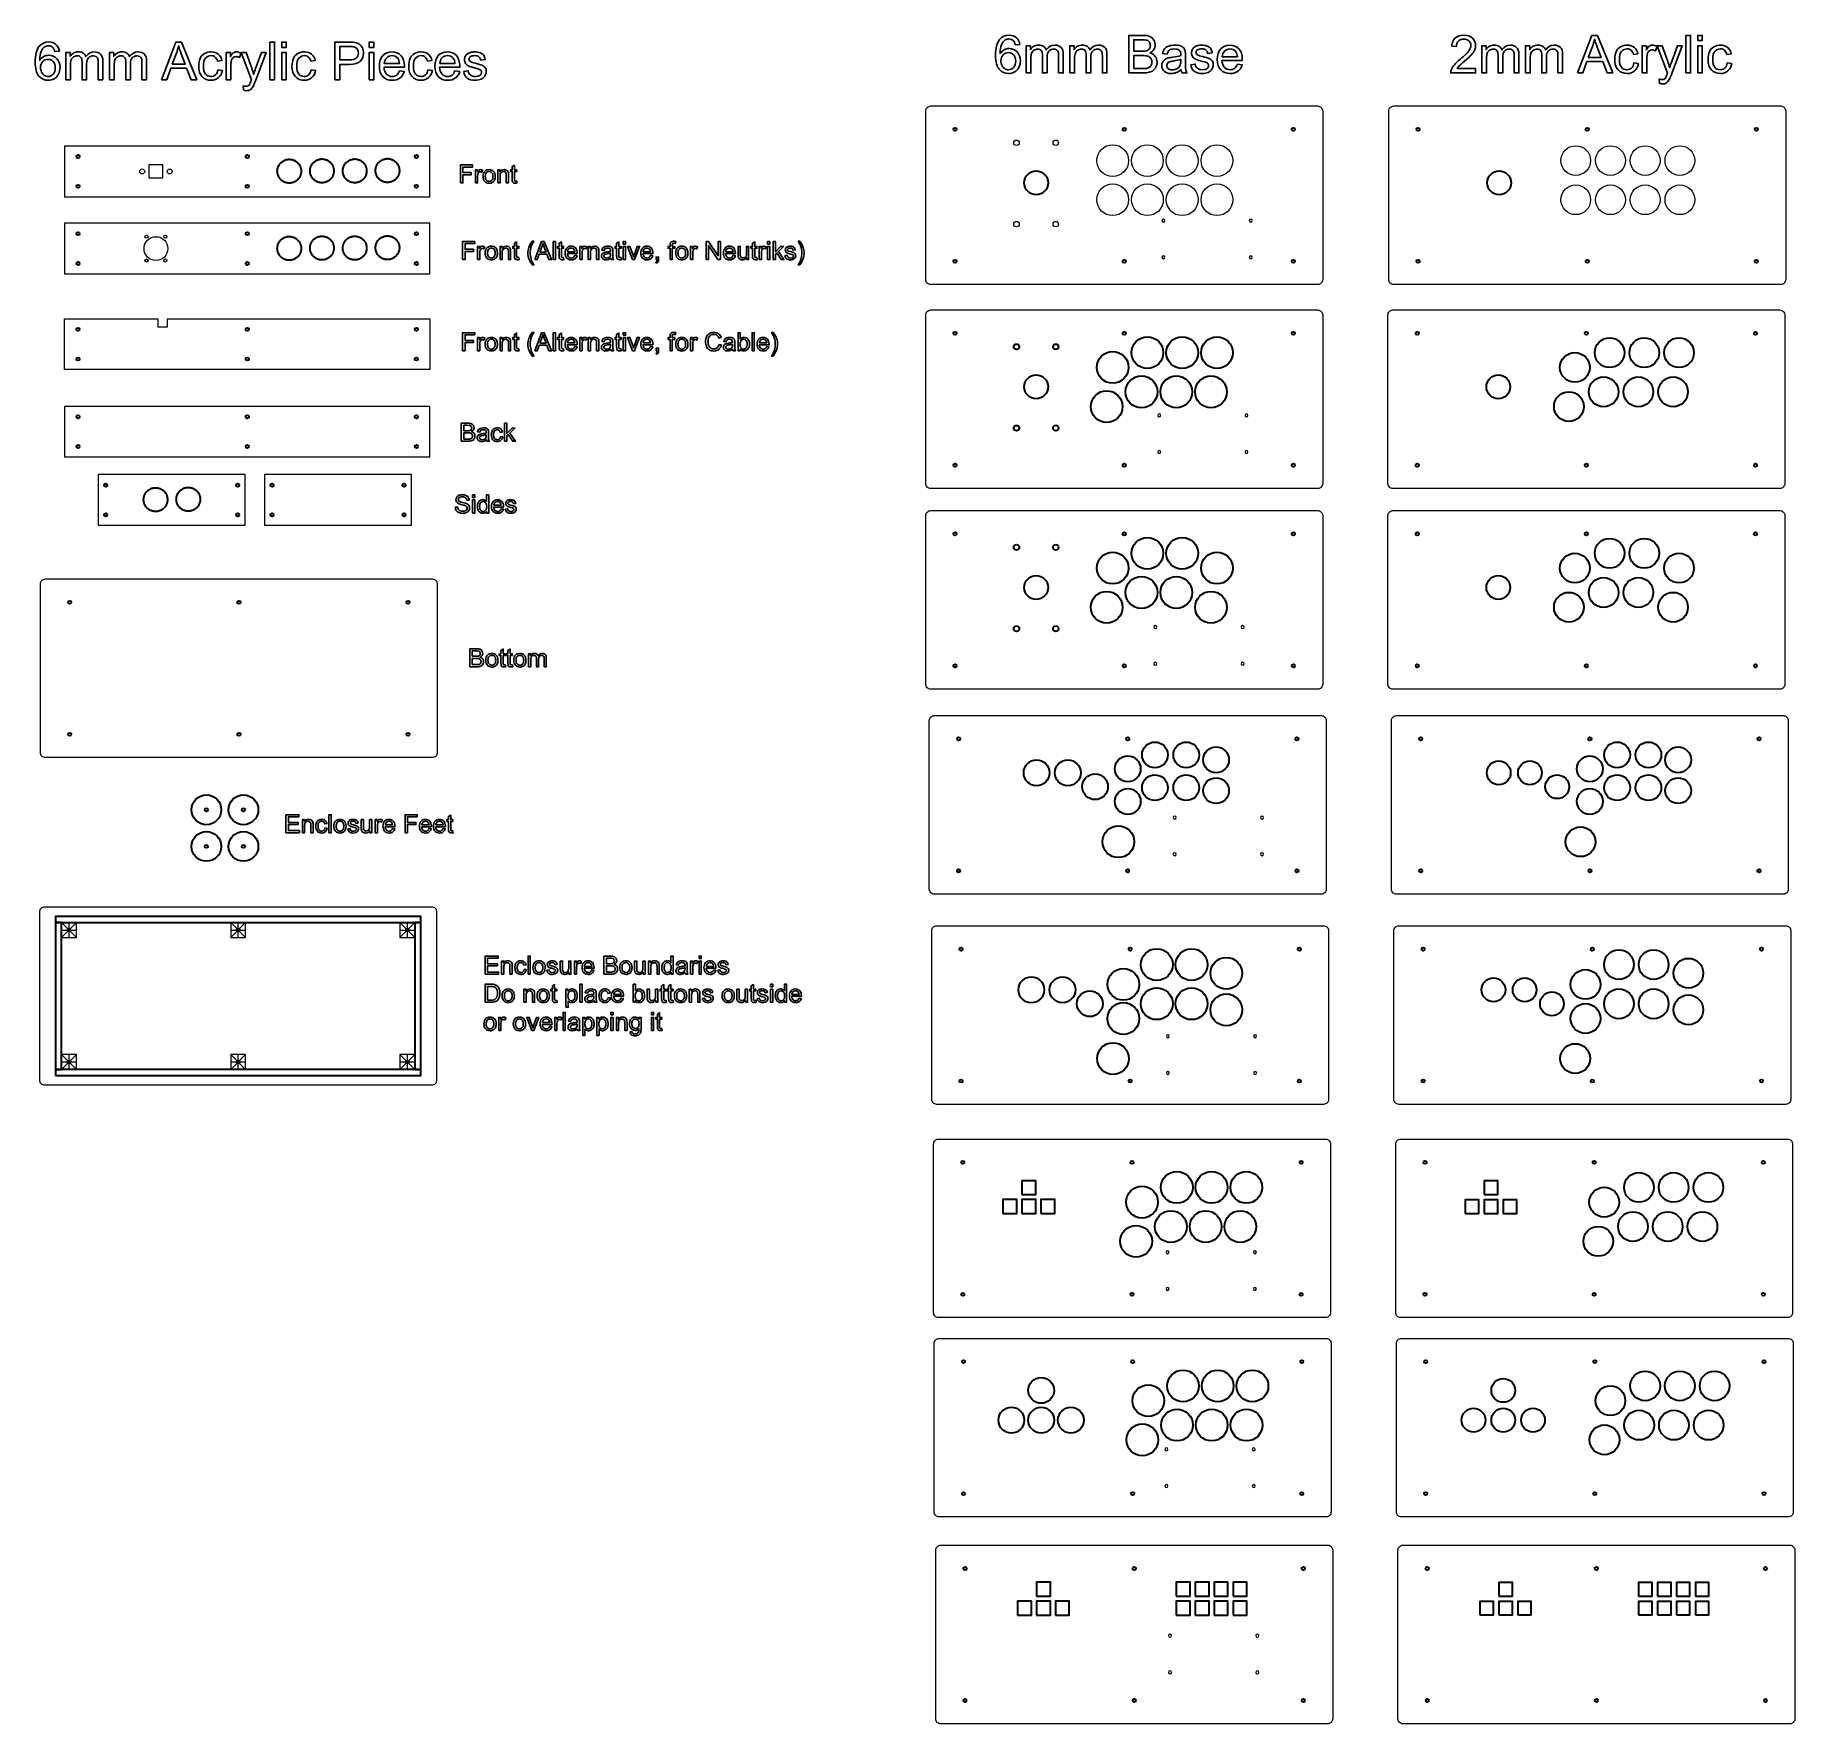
# Model space of a CAD drawing. Header units: millimetres. Extents: x 334 to 2107, y -1384 to 318.
import ezdxf

# ---------------------------------------------------------------- set-up
doc = ezdxf.new("R2010")
doc.units = ezdxf.units.MM
doc.header["$MEASUREMENT"] = 0
doc.layers.add('Layer 1', color=7, linetype='Continuous')

msp = doc.modelspace()

# ---------------------------------------------------------------- linework, layer by layer
at = {"layer": 'Layer 1', "color": 250, "lineweight": 18}
for points in [[(363.2223, 154.8535), (731.2223, 154.8535), (731.2223, 205.8535), (363.2223, 205.8535), (363.2223, 154.8535)], [(363.2223, 77.0401), (731.2223, 77.0401), (731.2223, 128.0401), (363.2223, 128.0401), (363.2223, 77.0401)], [(363.2197, -107.4572), (731.2197, -107.4572), (731.2197, -56.4572), (363.2197, -56.4572), (363.2197, -107.4572)], [(397.0974, -176.301), (545.0974, -176.301), (545.0974, -125.301), (397.0974, -125.301), (397.0974, -176.301)], [(564.7541, -176.301), (712.7541, -176.301), (712.7541, -125.301), (564.7541, -125.301), (564.7541, -176.301)]]:
    msp.add_lwpolyline(points, close=True, dxfattribs=at)
at = {"layer": 'Layer 1', "color": 250, "lineweight": 9}
msp.add_lwpolyline([(448.2223, 173.8535), (462.2223, 173.8535), (462.2223, 186.8535), (448.2223, 186.8535), (448.2223, 173.8535)], close=True, dxfattribs=at)
at = {"layer": 'Layer 1', "color": 240, "lineweight": 35}
for points in [[(354.1023, -576.8016), (722.1023, -576.8016), (722.1023, -570.8018), (354.1023, -570.8018), (354.1023, -576.8016)], [(354.1023, -724.8016), (360.1023, -724.8016), (360.1023, -576.8016), (354.1023, -576.8016), (354.1023, -724.8016)], [(716.1023, -724.8016), (722.1023, -724.8016), (722.1023, -576.8016), (716.1023, -576.8016), (716.1023, -724.8016)], [(354.1023, -730.8016), (722.1023, -730.8016), (722.1023, -724.8016), (354.1023, -724.8016), (354.1023, -730.8016)]]:
    msp.add_lwpolyline(points, close=True, dxfattribs=at)
at = {"layer": 'Layer 1', "color": 240, "lineweight": 18}
for points in [[(360.1023, -591.8016), (375.1023, -591.8016), (375.1023, -576.8016), (360.1023, -576.8016), (360.1023, -591.8016)], [(530.6024, -591.8016), (545.6024, -591.8016), (545.6024, -576.8016), (530.6024, -576.8016), (530.6024, -591.8016)], [(701.1023, -591.8016), (716.1023, -591.8016), (716.1023, -576.8016), (701.1023, -576.8016), (701.1023, -591.8016)], [(360.1023, -724.8016), (375.1023, -724.8016), (375.1023, -709.8016), (360.1023, -709.8016), (360.1023, -724.8016)], [(530.6024, -724.8017), (545.6024, -724.8017), (545.6024, -709.8017), (530.6024, -709.8017), (530.6024, -724.8017)], [(701.1023, -724.8016), (716.1023, -724.8016), (716.1023, -709.8016), (701.1023, -709.8016), (701.1023, -724.8016)]]:
    msp.add_lwpolyline(points, close=True, dxfattribs=at)
at = {"layer": 'Layer 1', "color": 250, "lineweight": 35}
for points in [[(1328.0575, -850.9573), (1342.0575, -850.9573), (1342.0575, -836.9573), (1328.0575, -836.9573), (1328.0575, -850.9573)], [(1794.0018, -850.8073), (1807.7018, -850.8073), (1807.7018, -837.1073), (1794.0018, -837.1073), (1794.0018, -850.8073)], [(1308.9572, -870.0576), (1322.9572, -870.0576), (1322.9572, -856.0576), (1308.9572, -856.0576), (1308.9572, -870.0576)], [(1328.0575, -870.0576), (1342.0575, -870.0576), (1342.0575, -856.0576), (1328.0575, -856.0576), (1328.0575, -870.0576)], [(1347.1575, -870.0576), (1361.1575, -870.0576), (1361.1575, -856.0576), (1347.1575, -856.0576), (1347.1575, -870.0576)], [(1774.9015, -869.9076), (1788.6015, -869.9076), (1788.6015, -856.2076), (1774.9015, -856.2076), (1774.9015, -869.9076)], [(1794.0018, -869.9076), (1807.7018, -869.9076), (1807.7018, -856.2076), (1794.0018, -856.2076), (1794.0018, -869.9076)], [(1813.1018, -869.9076), (1826.8018, -869.9076), (1826.8018, -856.2076), (1813.1018, -856.2076), (1813.1018, -869.9076)], [(1342.732, -1255.7555), (1356.732, -1255.7555), (1356.732, -1241.7555), (1342.732, -1241.7555), (1342.732, -1255.7555)], [(1483.5586, -1255.7555), (1497.5586, -1255.7555), (1497.5586, -1241.7555), (1483.5586, -1241.7555), (1483.5586, -1255.7555)], [(1502.6589, -1255.7555), (1516.6589, -1255.7555), (1516.6589, -1241.7555), (1502.6589, -1241.7555), (1502.6589, -1255.7555)], [(1521.7589, -1255.7555), (1535.7589, -1255.7555), (1535.7589, -1241.7555), (1521.7589, -1241.7555), (1521.7589, -1255.7555)], [(1540.8589, -1255.7555), (1554.8589, -1255.7555), (1554.8589, -1241.7555), (1540.8589, -1241.7555), (1540.8589, -1255.7555)], [(1808.6763, -1255.6055), (1822.3763, -1255.6055), (1822.3763, -1241.9055), (1808.6763, -1241.9055), (1808.6763, -1255.6055)], [(1949.5029, -1255.6055), (1963.2029, -1255.6055), (1963.2029, -1241.9055), (1949.5029, -1241.9055), (1949.5029, -1255.6055)], [(1968.6032, -1255.6055), (1982.3032, -1255.6055), (1982.3032, -1241.9055), (1968.6032, -1241.9055), (1968.6032, -1255.6055)], [(1987.7032, -1255.6055), (2001.4032, -1255.6055), (2001.4032, -1241.9055), (1987.7032, -1241.9055), (1987.7032, -1255.6055)], [(2006.8032, -1255.6055), (2020.5032, -1255.6055), (2020.5032, -1241.9055), (2006.8032, -1241.9055), (2006.8032, -1255.6055)], [(1323.6317, -1274.8558), (1337.6317, -1274.8558), (1337.6317, -1260.8558), (1323.6317, -1260.8558), (1323.6317, -1274.8558)], [(1342.732, -1274.8558), (1356.732, -1274.8558), (1356.732, -1260.8558), (1342.732, -1260.8558), (1342.732, -1274.8558)], [(1361.832, -1274.8558), (1375.832, -1274.8558), (1375.832, -1260.8558), (1361.832, -1260.8558), (1361.832, -1274.8558)], [(1483.5586, -1274.8558), (1497.5586, -1274.8558), (1497.5586, -1260.8558), (1483.5586, -1260.8558), (1483.5586, -1274.8558)], [(1502.6589, -1274.8558), (1516.6589, -1274.8558), (1516.6589, -1260.8558), (1502.6589, -1260.8558), (1502.6589, -1274.8558)], [(1521.7589, -1274.8558), (1535.7589, -1274.8558), (1535.7589, -1260.8558), (1521.7589, -1260.8558), (1521.7589, -1274.8558)], [(1540.8589, -1274.8558), (1554.8589, -1274.8558), (1554.8589, -1260.8558), (1540.8589, -1260.8558), (1540.8589, -1274.8558)], [(1789.576, -1274.7058), (1803.276, -1274.7058), (1803.276, -1261.0058), (1789.576, -1261.0058), (1789.576, -1274.7058)], [(1808.6763, -1274.7058), (1822.3763, -1274.7058), (1822.3763, -1261.0058), (1808.6763, -1261.0058), (1808.6763, -1274.7058)], [(1827.7763, -1274.7058), (1841.4763, -1274.7058), (1841.4763, -1261.0058), (1827.7763, -1261.0058), (1827.7763, -1274.7058)], [(1949.5029, -1274.7058), (1963.2029, -1274.7058), (1963.2029, -1261.0058), (1949.5029, -1261.0058), (1949.5029, -1274.7058)], [(1968.6032, -1274.7058), (1982.3032, -1274.7058), (1982.3032, -1261.0058), (1968.6032, -1261.0058), (1968.6032, -1274.7058)], [(1987.7032, -1274.7058), (2001.4032, -1274.7058), (2001.4032, -1261.0058), (1987.7032, -1261.0058), (1987.7032, -1274.7058)], [(2006.8032, -1274.7058), (2020.5032, -1274.7058), (2020.5032, -1261.0058), (2006.8032, -1261.0058), (2006.8032, -1274.7058)]]:
    msp.add_lwpolyline(points, close=True, dxfattribs=at)
at = {"layer": 'Layer 1', "color": 250, "lineweight": 18}
for centre, major_axis in [((1322.6029, 209.2353), (0, 2.75)), ((1362.1779, 209.2353), (0, 2.75)), ((1419.5749, 191.2562), (0, 16)), ((1454.5749, 191.2609), (0, 16)), ((1489.5749, 191.2734), (0, 16)), ((1524.5749, 191.2609), (0, 16)), ((1886.253, 191.2562), (0, 15)), ((1921.253, 191.2609), (0, 15)), ((1956.253, 191.2734), (0, 15)), ((1991.253, 191.2609), (0, 15)), ((1419.5781, 151.7762), (0, 16)), ((1454.5781, 151.7734), (0, 16)), ((1489.5781, 151.7734), (0, 16)), ((1524.5781, 151.7734), (0, 16)), ((1886.2562, 151.7762), (0, 15)), ((1921.2562, 151.7734), (0, 15)), ((1956.2562, 151.7734), (0, 15)), ((1991.2562, 151.7734), (0, 15)), ((1322.6029, 127.2352), (0, 2.75)), ((1362.2154, 127.2728), (0, 2.75)), ((455.2223, 102.5401), (0, 12)), ((445.7126, 114.5392), (0, 1.6)), ((464.732, 114.5392), (0, 1.6)), ((445.7086, 90.5417), (0, 1.6)), ((464.736, 90.5417), (0, 1.6))]:
    msp.add_ellipse(centre, major_axis=major_axis, ratio=1, dxfattribs=at)
at = {"layer": 'Layer 1', "color": 250, "lineweight": 9}
for centre in [(441.3746, 180.3535), (469.0631, 180.3535)]:
    msp.add_ellipse(centre, major_axis=(0, 2.5), ratio=1, dxfattribs=at)
at = {"layer": 'Layer 1', "color": 250, "lineweight": 35}
for centre, major_axis, ratio in [((1342.4249, 168.8483), (0, 12.0001), 0.999991667), ((1809.103, 168.8483), (0, 12.0001), 0.999991667), ((1322.6029, 3.64), (0, 2.75), 1), ((1362.1779, 3.64), (0, 2.75), 1), ((1454.5749, -2.3469), (0, 16), 1), ((1489.5749, -2.3344), (0, 16), 1), ((1524.5749, -2.3469), (0, 16), 1), ((1920.3692, -2.3469), (0, 15), 1), ((1955.3692, -2.3344), (0, 15), 1), ((1990.3692, -2.3469), (0, 15), 1), ((1419.5749, -17.1969), (0, 16), 1), ((1885.3692, -17.1969), (0, 15), 1), ((1342.4249, -36.747), (0, 12.0001), 0.999991667), ((1448.5749, -41.8344), (0, 16), 1), ((1483.575, -41.8344), (0, 16), 1), ((1518.5749, -41.8344), (0, 16), 1), ((1808.2192, -36.747), (0, 12.0001), 0.999991667), ((1914.3692, -41.8344), (0, 15), 1), ((1949.3693, -41.8344), (0, 15), 1), ((1984.3692, -41.8344), (0, 15), 1), ((1413.5749, -56.6844), (0, 16), 1), ((1879.3692, -56.6844), (0, 15), 1), ((1322.6029, -78.3601), (0, 2.75), 1), ((1362.2154, -78.3225), (0, 2.75), 1), ((1454.5749, -204.58), (0, 16), 1), ((1489.5749, -204.5675), (0, 16), 1), ((1920.3692, -204.58), (0, 15), 1), ((1955.3692, -204.5675), (0, 15), 1), ((1322.6029, -198.5931), (0, 2.75), 1), ((1362.1779, -198.5931), (0, 2.75), 1), ((1419.5749, -219.43), (0, 16), 1), ((1524.5749, -219.43), (0, 16), 1), ((1885.3692, -219.43), (0, 15), 1), ((1990.3692, -219.43), (0, 15), 1), ((1342.4249, -238.9801), (0, 12.0001), 0.999991667), ((1448.5749, -244.0675), (0, 16), 1), ((1483.575, -244.0675), (0, 16), 1), ((1808.2192, -238.9801), (0, 12.0001), 0.999991667), ((1914.3692, -244.0675), (0, 15), 1), ((1949.3693, -244.0675), (0, 15), 1), ((1413.5749, -258.9175), (0, 16), 1), ((1518.5749, -258.9175), (0, 16), 1), ((1879.3692, -258.9175), (0, 15), 1), ((1984.3692, -258.9175), (0, 15), 1), ((1322.6029, -280.5932), (0, 2.75), 1), ((1362.2154, -280.5556), (0, 2.75), 1), ((1462.1556, -407.7719), (0, 13.0001), 0.999992308), ((1493.7055, -407.7844), (0, 13.0001), 0.999992308), ((1523.7056, -412.7845), (0, 13.0001), 0.999992308), ((1927.9499, -407.7719), (0, 13.0001), 0.999992308), ((1959.4998, -407.7844), (0, 13.0001), 0.999992308), ((1989.4999, -412.7845), (0, 13.0001), 0.999992308), ((1342.8307, -425.8344), (0, 13.0001), 0.999992308), ((1374.2806, -425.8095), (0, 13.0001), 0.999992308), ((1434.7057, -421.8219), (0, 13.0001), 0.999992308), ((1808.625, -425.8344), (0, 12.0001), 0.999991667), ((1840.0749, -425.8095), (0, 12.0001), 0.999991667), ((1900.5, -421.8219), (0, 13.0001), 0.999992308), ((1401.8056, -439.8469), (0, 13.0001), 0.999992308), ((1434.7306, -454.7719), (0, 13.0001), 0.999992308), ((1462.1556, -440.7844), (0, 13.0001), 0.999992308), ((1493.7181, -440.8095), (0, 13.0001), 0.999992308), ((1523.7181, -443.8094), (0, 13.0001), 0.999992308), ((1867.5999, -439.8469), (0, 12.0001), 0.999991667), ((1900.5249, -454.7719), (0, 13.0001), 0.999992308), ((1927.9499, -440.7844), (0, 13.0001), 0.999992308), ((1959.5124, -440.8095), (0, 13.0001), 0.999992308), ((1989.5124, -443.8094), (0, 13.0001), 0.999992308), ((506.0247, -463.0975), (0, 15), 1), ((543.4167, -463.0975), (0, 15), 1), ((506.0247, -463.0975), (0, 1.6), 1), ((543.4167, -463.0975), (0, 1.6), 1), ((506.0247, -500.0132), (0, 15), 1), ((543.4167, -500.0132), (0, 15), 1), ((1425.3057, -495.3468), (0, 16), 1), ((1891.1, -495.3468), (0, 15), 1), ((506.0247, -500.0132), (0, 1.6), 1), ((543.4167, -500.0132), (0, 1.6), 1), ((1464.0061, -619.1515), (0, 16), 1), ((1499.0061, -619.1515), (0, 16), 1), ((1534.0061, -627.8609), (0, 16), 1), ((1929.8004, -619.1515), (0, 15), 1), ((1964.8004, -619.1515), (0, 15), 1), ((1999.8004, -627.8609), (0, 15), 1), ((1337.528, -644.6143), (0, 13.0001), 0.999992308), ((1368.9779, -644.5894), (0, 13.0001), 0.999992308), ((1430.3161, -639.1057), (0, 16), 1), ((1803.3223, -644.6143), (0, 12.0001), 0.999991667), ((1834.7722, -644.5894), (0, 12.0001), 0.999991667), ((1896.1104, -639.1057), (0, 15), 1), ((1396.5029, -658.6268), (0, 13.0001), 0.999992308), ((1464.0018, -658.6515), (0, 16), 1), ((1499.0018, -658.6515), (0, 16), 1), ((1534.0018, -664.7704), (0, 16), 1), ((1862.2972, -658.6268), (0, 12.0001), 0.999991667), ((1929.7961, -658.6515), (0, 15), 1), ((1964.7961, -658.6515), (0, 15), 1), ((1999.7961, -664.7704), (0, 15), 1), ((1430.3161, -673.5015), (0, 16), 1), ((1896.1104, -673.5015), (0, 15), 1), ((1419.8739, -713.8505), (0, 16), 1), ((1885.6682, -713.8505), (0, 15), 1), ((1484.1646, -843.7372), (0, 16), 1), ((1519.1646, -843.7247), (0, 16), 1), ((1554.1646, -843.7372), (0, 16), 1), ((1949.9589, -843.7372), (0, 15), 1), ((1984.9589, -843.7247), (0, 15), 1), ((2019.9589, -843.7372), (0, 15), 1), ((1449.1646, -858.5872), (0, 16), 1), ((1914.9589, -858.5872), (0, 15), 1), ((1478.1646, -883.2247), (0, 16), 1), ((1513.1647, -883.2247), (0, 16), 1), ((1548.1646, -883.2247), (0, 16), 1), ((1943.9589, -883.2247), (0, 15), 1), ((1978.959, -883.2247), (0, 15), 1), ((2013.9589, -883.2247), (0, 15), 1), ((1443.1646, -898.0747), (0, 16), 1), ((1908.9589, -898.0747), (0, 15), 1), ((1490.4147, -1043.8427), (0, 16), 1), ((1525.4147, -1043.8302), (0, 16), 1), ((1560.4147, -1043.8427), (0, 16), 1), ((1347.4084, -1048.3241), (0, 13.0001), 0.999992308), ((1455.4147, -1058.6927), (0, 16), 1), ((1813.2027, -1048.3241), (0, 12.0001), 0.999991667), ((1921.209, -1058.6927), (0, 15), 1), ((1956.209, -1043.8427), (0, 15), 1), ((1991.209, -1043.8302), (0, 15), 1), ((2026.209, -1043.8427), (0, 15), 1), ((1317.4084, -1078.3241), (0, 13.0001), 0.999992308), ((1347.4084, -1078.3241), (0, 13.0001), 0.999992308), ((1377.4084, -1078.3241), (0, 13.0001), 0.999992308), ((1484.4147, -1083.3302), (0, 16), 1), ((1519.4148, -1083.3302), (0, 16), 1), ((1554.4147, -1083.3302), (0, 16), 1), ((1783.2027, -1078.3241), (0, 12.0001), 0.999991667), ((1813.2027, -1078.3241), (0, 12.0001), 0.999991667), ((1843.2027, -1078.3241), (0, 12.0001), 0.999991667), ((1950.209, -1083.3302), (0, 15), 1), ((1985.2091, -1083.3302), (0, 15), 1), ((2020.209, -1083.3302), (0, 15), 1), ((1449.4147, -1098.1802), (0, 16), 1), ((1915.209, -1098.1802), (0, 15), 1)]:
    msp.add_ellipse(centre, major_axis=major_axis, ratio=ratio, dxfattribs=at)
at = {"layer": 'Layer 1', "color": 250}
for points, knots in [([(357.9093, 301.4502), (357.9093, 301.4502), (353.3056, 301.0798), (353.3056, 301.0798), (352.8911, 302.9054), (352.3002, 304.2372), (351.5329, 305.0662), (350.2717, 306.3979), (348.7106, 307.0594), (346.8586, 307.0594), (345.3681, 307.0594), (344.0452, 306.6449), (342.9074, 305.8159), (341.4434, 304.7487), (340.2969, 303.1965), (339.4414, 301.1504), (338.5947, 299.0954), (338.1538, 296.1762), (338.1185, 292.3927), (339.2386, 294.0948), (340.6144, 295.3648), (342.2372, 296.185), (343.8599, 297.0141), (345.5533, 297.4286), (347.3348, 297.4286), (350.4393, 297.4286), (353.0851, 296.282), (355.2723, 293.9978), (357.4507, 291.7136), (358.5443, 288.7679), (358.5443, 285.1431), (358.5443, 282.7618), (358.0328, 280.557), (357.0097, 278.5108), (355.9779, 276.4647), (354.5756, 274.9037), (352.7764, 273.8189), (350.9861, 272.7341), (348.9488, 272.1873), (346.6734, 272.1873), (342.8016, 272.1873), (339.6354, 273.6161), (337.1836, 276.4647), (334.7406, 279.3134), (333.5147, 284.0142), (333.5147, 290.5582), (333.5147, 297.8784), (334.8729, 303.2053), (337.5805, 306.5302), (339.9441, 309.423), (343.1279, 310.8694), (347.1408, 310.8694), (350.1218, 310.8694), (352.5736, 310.0316), (354.4786, 308.3647), (356.3836, 306.6978), (357.5301, 304.3959), (357.9093, 301.4502)], [0, 0, 0, 0, 0.052631579, 0.052631579, 0.052631579, 0.105263158, 0.105263158, 0.105263158, 0.157894737, 0.157894737, 0.157894737, 0.210526316, 0.210526316, 0.210526316, 0.263157895, 0.263157895, 0.263157895, 0.315789474, 0.315789474, 0.315789474, 0.368421053, 0.368421053, 0.368421053, 0.421052632, 0.421052632, 0.421052632, 0.473684211, 0.473684211, 0.473684211, 0.526315789, 0.526315789, 0.526315789, 0.578947368, 0.578947368, 0.578947368, 0.631578947, 0.631578947, 0.631578947, 0.684210526, 0.684210526, 0.684210526, 0.736842105, 0.736842105, 0.736842105, 0.789473684, 0.789473684, 0.789473684, 0.842105263, 0.842105263, 0.842105263, 0.894736842, 0.894736842, 0.894736842, 0.947368421, 0.947368421, 0.947368421, 1, 1, 1, 1]), ([(460.797, 272.8223), (460.797, 272.8223), (475.3315, 310.7107), (475.3315, 310.7107), (475.3315, 310.7107), (480.8436, 310.7107), (480.8436, 310.7107), (480.8436, 310.7107), (496.2777, 272.8223), (496.2777, 272.8223), (496.2777, 272.8223), (490.5627, 272.8223), (490.5627, 272.8223), (490.5627, 272.8223), (486.1794, 284.3052), (486.1794, 284.3052), (486.1794, 284.3052), (470.225, 284.3052), (470.225, 284.3052), (470.225, 284.3052), (466.1152, 272.8223), (466.1152, 272.8223), (466.1152, 272.8223), (460.797, 272.8223), (460.797, 272.8223)], [0, 0, 0, 0, 0.125, 0.125, 0.125, 0.25, 0.25, 0.25, 0.375, 0.375, 0.375, 0.5, 0.5, 0.5, 0.625, 0.625, 0.625, 0.75, 0.75, 0.75, 0.875, 0.875, 0.875, 1, 1, 1, 1]), ([(471.6979, 288.3798), (471.6979, 288.3798), (484.6095, 288.3798), (484.6095, 288.3798), (484.6095, 288.3798), (480.6584, 298.8838), (480.6584, 298.8838), (479.4678, 302.0764), (478.5682, 304.7134), (477.942, 306.7948), (477.4217, 304.3254), (476.725, 301.9), (475.8518, 299.5011), (475.8518, 299.5011), (471.6979, 288.3798), (471.6979, 288.3798)], [0, 0, 0, 0, 0.2, 0.2, 0.2, 0.4, 0.4, 0.4, 0.6, 0.6, 0.6, 0.8, 0.8, 0.8, 1, 1, 1, 1]), ([(570.0964, 272.8223), (570.0964, 272.8223), (570.0964, 310.7107), (570.0964, 310.7107), (570.0964, 310.7107), (574.753, 310.7107), (574.753, 310.7107), (574.753, 310.7107), (574.753, 272.8223), (574.753, 272.8223), (574.753, 272.8223), (570.0964, 272.8223), (570.0964, 272.8223)], [0, 0, 0, 0, 0.25, 0.25, 0.25, 0.5, 0.5, 0.5, 0.75, 0.75, 0.75, 1, 1, 1, 1]), ([(581.9585, 305.419), (581.9585, 305.419), (581.9585, 310.7107), (581.9585, 310.7107), (581.9585, 310.7107), (586.6152, 310.7107), (586.6152, 310.7107), (586.6152, 310.7107), (586.6152, 305.419), (586.6152, 305.419), (586.6152, 305.419), (581.9585, 305.419), (581.9585, 305.419)], [0, 0, 0, 0, 0.25, 0.25, 0.25, 0.5, 0.5, 0.5, 0.75, 0.75, 0.75, 1, 1, 1, 1]), ([(635.4572, 272.8223), (635.4572, 272.8223), (635.4572, 310.7107), (635.4572, 310.7107), (635.4572, 310.7107), (649.7623, 310.7107), (649.7623, 310.7107), (652.2759, 310.7107), (654.1985, 310.5872), (655.5303, 310.3491), (657.3912, 310.0404), (658.9522, 309.4495), (660.2134, 308.5852), (661.4746, 307.712), (662.4888, 306.495), (663.2561, 304.9339), (664.0234, 303.3729), (664.4026, 301.6531), (664.4026, 299.7745), (664.4026, 296.5643), (663.3796, 293.839), (661.3246, 291.6165), (659.2785, 289.3852), (655.5655, 288.274), (650.2033, 288.274), (650.2033, 288.274), (640.4843, 288.274), (640.4843, 288.274), (640.4843, 288.274), (640.4843, 272.8223), (640.4843, 272.8223), (640.4843, 272.8223), (635.4572, 272.8223), (635.4572, 272.8223)], [0, 0, 0, 0, 0.090909091, 0.090909091, 0.090909091, 0.181818182, 0.181818182, 0.181818182, 0.272727273, 0.272727273, 0.272727273, 0.363636364, 0.363636364, 0.363636364, 0.454545455, 0.454545455, 0.454545455, 0.545454545, 0.545454545, 0.545454545, 0.636363636, 0.636363636, 0.636363636, 0.727272727, 0.727272727, 0.727272727, 0.818181818, 0.818181818, 0.818181818, 0.909090909, 0.909090909, 0.909090909, 1, 1, 1, 1]), ([(640.4843, 292.719), (640.4843, 292.719), (650.2739, 292.719), (650.2739, 292.719), (653.5194, 292.719), (655.8125, 293.3187), (657.1795, 294.527), (658.5377, 295.7352), (659.2168, 297.4286), (659.2168, 299.6246), (659.2168, 301.2033), (658.8199, 302.5615), (658.0173, 303.6904), (657.2148, 304.8193), (656.1564, 305.5689), (654.8512, 305.9305), (654.0045, 306.151), (652.4434, 306.2657), (650.1768, 306.2657), (650.1768, 306.2657), (640.4843, 306.2657), (640.4843, 306.2657), (640.4843, 306.2657), (640.4843, 292.719), (640.4843, 292.719)], [0, 0, 0, 0, 0.125, 0.125, 0.125, 0.25, 0.25, 0.25, 0.375, 0.375, 0.375, 0.5, 0.5, 0.5, 0.625, 0.625, 0.625, 0.75, 0.75, 0.75, 0.875, 0.875, 0.875, 1, 1, 1, 1]), ([(670.1705, 305.419), (670.1705, 305.419), (670.1705, 310.7107), (670.1705, 310.7107), (670.1705, 310.7107), (674.8272, 310.7107), (674.8272, 310.7107), (674.8272, 310.7107), (674.8272, 305.419), (674.8272, 305.419), (674.8272, 305.419), (670.1705, 305.419), (670.1705, 305.419)], [0, 0, 0, 0, 0.25, 0.25, 0.25, 0.5, 0.5, 0.5, 0.75, 0.75, 0.75, 1, 1, 1, 1]), ([(1325.9126, 308.2584), (1325.9126, 308.2584), (1321.3089, 307.888), (1321.3089, 307.888), (1320.8944, 309.7136), (1320.3035, 311.0454), (1319.5362, 311.8744), (1318.275, 313.2061), (1316.7139, 313.8676), (1314.8619, 313.8676), (1313.3714, 313.8676), (1312.0485, 313.4531), (1310.9107, 312.6241), (1309.4467, 311.5569), (1308.3002, 310.0047), (1307.4447, 307.9586), (1306.598, 305.9036), (1306.1571, 302.9844), (1306.1218, 299.2009), (1307.2419, 300.903), (1308.6177, 302.173), (1310.2405, 302.9932), (1311.8632, 303.8223), (1313.5566, 304.2368), (1315.3381, 304.2368), (1318.4426, 304.2368), (1321.0884, 303.0902), (1323.2756, 300.806), (1325.454, 298.5218), (1326.5476, 295.5761), (1326.5476, 291.9513), (1326.5476, 289.57), (1326.0361, 287.3652), (1325.013, 285.319), (1323.9812, 283.2729), (1322.5789, 281.7119), (1320.7797, 280.6271), (1318.9894, 279.5423), (1316.9521, 278.9955), (1314.6767, 278.9955), (1310.8049, 278.9955), (1307.6387, 280.4243), (1305.1869, 283.2729), (1302.7439, 286.1216), (1301.518, 290.8224), (1301.518, 297.3664), (1301.518, 304.6866), (1302.8762, 310.0135), (1305.5838, 313.3384), (1307.9474, 316.2312), (1311.1312, 317.6776), (1315.1441, 317.6776), (1318.1251, 317.6776), (1320.5769, 316.8398), (1322.4819, 315.1729), (1324.3869, 313.506), (1325.5334, 311.2041), (1325.9126, 308.2584)], [0, 0, 0, 0, 0.052631579, 0.052631579, 0.052631579, 0.105263158, 0.105263158, 0.105263158, 0.157894737, 0.157894737, 0.157894737, 0.210526316, 0.210526316, 0.210526316, 0.263157895, 0.263157895, 0.263157895, 0.315789474, 0.315789474, 0.315789474, 0.368421053, 0.368421053, 0.368421053, 0.421052632, 0.421052632, 0.421052632, 0.473684211, 0.473684211, 0.473684211, 0.526315789, 0.526315789, 0.526315789, 0.578947368, 0.578947368, 0.578947368, 0.631578947, 0.631578947, 0.631578947, 0.684210526, 0.684210526, 0.684210526, 0.736842105, 0.736842105, 0.736842105, 0.789473684, 0.789473684, 0.789473684, 0.842105263, 0.842105263, 0.842105263, 0.894736842, 0.894736842, 0.894736842, 0.947368421, 0.947368421, 0.947368421, 1, 1, 1, 1]), ([(1332.4302, 279.6305), (1332.4302, 279.6305), (1332.4302, 307.0943), (1332.4302, 307.0943), (1332.4302, 307.0943), (1336.6106, 307.0943), (1336.6106, 307.0943), (1336.6106, 307.0943), (1336.6106, 303.2137), (1336.6106, 303.2137), (1337.4661, 304.5543), (1338.6126, 305.6391), (1340.0414, 306.4504), (1341.4701, 307.2707), (1343.0929, 307.6764), (1344.9185, 307.6764), (1346.947, 307.6764), (1348.6139, 307.253), (1349.9104, 306.4152), (1351.2068, 305.5685), (1352.124, 304.3955), (1352.6532, 302.8786), (1354.8404, 306.08), (1357.6715, 307.6764), (1361.164, 307.6764), (1363.898, 307.6764), (1366.0058, 306.9267), (1367.4699, 305.4186), (1368.9427, 303.9104), (1369.6836, 301.5909), (1369.6836, 298.46), (1369.6836, 298.46), (1369.6836, 279.6305), (1369.6836, 279.6305), (1369.6836, 279.6305), (1365.0269, 279.6305), (1365.0269, 279.6305), (1365.0269, 279.6305), (1365.0269, 296.9166), (1365.0269, 296.9166), (1365.0269, 298.7687), (1364.8681, 300.1093), (1364.5683, 300.9295), (1364.2684, 301.7497), (1363.7216, 302.4023), (1362.919, 302.905), (1362.1253, 303.4077), (1361.1904, 303.6547), (1360.1233, 303.6547), (1358.183, 303.6547), (1356.5779, 303.0109), (1355.299, 301.732), (1354.0202, 300.4444), (1353.3852, 298.3895), (1353.3852, 295.5672), (1353.3852, 295.5672), (1353.3852, 279.6305), (1353.3852, 279.6305), (1353.3852, 279.6305), (1348.7285, 279.6305), (1348.7285, 279.6305), (1348.7285, 279.6305), (1348.7285, 297.4546), (1348.7285, 297.4546), (1348.7285, 299.5184), (1348.3493, 301.0706), (1347.5908, 302.1025), (1346.8324, 303.1343), (1345.5888, 303.6547), (1343.869, 303.6547), (1342.5637, 303.6547), (1341.3555, 303.3107), (1340.2442, 302.6228), (1339.133, 301.9349), (1338.3304, 300.9295), (1337.8277, 299.5977), (1337.3338, 298.2748), (1337.0869, 296.361), (1337.0869, 293.8651), (1337.0869, 293.8651), (1337.0869, 279.6305), (1337.0869, 279.6305), (1337.0869, 279.6305), (1332.4302, 279.6305), (1332.4302, 279.6305)], [0, 0, 0, 0, 0.035714286, 0.035714286, 0.035714286, 0.071428571, 0.071428571, 0.071428571, 0.107142857, 0.107142857, 0.107142857, 0.142857143, 0.142857143, 0.142857143, 0.178571429, 0.178571429, 0.178571429, 0.214285714, 0.214285714, 0.214285714, 0.25, 0.25, 0.25, 0.285714286, 0.285714286, 0.285714286, 0.321428571, 0.321428571, 0.321428571, 0.357142857, 0.357142857, 0.357142857, 0.392857143, 0.392857143, 0.392857143, 0.428571429, 0.428571429, 0.428571429, 0.464285714, 0.464285714, 0.464285714, 0.5, 0.5, 0.5, 0.535714286, 0.535714286, 0.535714286, 0.571428571, 0.571428571, 0.571428571, 0.607142857, 0.607142857, 0.607142857, 0.642857143, 0.642857143, 0.642857143, 0.678571429, 0.678571429, 0.678571429, 0.714285714, 0.714285714, 0.714285714, 0.75, 0.75, 0.75, 0.785714286, 0.785714286, 0.785714286, 0.821428571, 0.821428571, 0.821428571, 0.857142857, 0.857142857, 0.857142857, 0.892857143, 0.892857143, 0.892857143, 0.928571429, 0.928571429, 0.928571429, 0.964285714, 0.964285714, 0.964285714, 1, 1, 1, 1]), ([(1376.5098, 279.6305), (1376.5098, 279.6305), (1376.5098, 307.0943), (1376.5098, 307.0943), (1376.5098, 307.0943), (1380.6902, 307.0943), (1380.6902, 307.0943), (1380.6902, 307.0943), (1380.6902, 303.2137), (1380.6902, 303.2137), (1381.5457, 304.5543), (1382.6922, 305.6391), (1384.121, 306.4504), (1385.5497, 307.2707), (1387.1725, 307.6764), (1388.9981, 307.6764), (1391.0266, 307.6764), (1392.6935, 307.253), (1393.99, 306.4152), (1395.2864, 305.5685), (1396.2036, 304.3955), (1396.7328, 302.8786), (1398.92, 306.08), (1401.7511, 307.6764), (1405.2436, 307.6764), (1407.9776, 307.6764), (1410.0854, 306.9267), (1411.5495, 305.4186), (1413.0223, 303.9104), (1413.7632, 301.5909), (1413.7632, 298.46), (1413.7632, 298.46), (1413.7632, 279.6305), (1413.7632, 279.6305), (1413.7632, 279.6305), (1409.1065, 279.6305), (1409.1065, 279.6305), (1409.1065, 279.6305), (1409.1065, 296.9166), (1409.1065, 296.9166), (1409.1065, 298.7687), (1408.9477, 300.1093), (1408.6479, 300.9295), (1408.348, 301.7497), (1407.8012, 302.4023), (1406.9986, 302.905), (1406.2049, 303.4077), (1405.27, 303.6547), (1404.2029, 303.6547), (1402.2626, 303.6547), (1400.6575, 303.0109), (1399.3786, 301.732), (1398.0998, 300.4444), (1397.4648, 298.3895), (1397.4648, 295.5672), (1397.4648, 295.5672), (1397.4648, 279.6305), (1397.4648, 279.6305), (1397.4648, 279.6305), (1392.8081, 279.6305), (1392.8081, 279.6305), (1392.8081, 279.6305), (1392.8081, 297.4546), (1392.8081, 297.4546), (1392.8081, 299.5184), (1392.4289, 301.0706), (1391.6704, 302.1025), (1390.912, 303.1343), (1389.6684, 303.6547), (1387.9486, 303.6547), (1386.6433, 303.6547), (1385.4351, 303.3107), (1384.3238, 302.6228), (1383.2126, 301.9349), (1382.41, 300.9295), (1381.9073, 299.5977), (1381.4134, 298.2748), (1381.1665, 296.361), (1381.1665, 293.8651), (1381.1665, 293.8651), (1381.1665, 279.6305), (1381.1665, 279.6305), (1381.1665, 279.6305), (1376.5098, 279.6305), (1376.5098, 279.6305)], [0, 0, 0, 0, 0.035714286, 0.035714286, 0.035714286, 0.071428571, 0.071428571, 0.071428571, 0.107142857, 0.107142857, 0.107142857, 0.142857143, 0.142857143, 0.142857143, 0.178571429, 0.178571429, 0.178571429, 0.214285714, 0.214285714, 0.214285714, 0.25, 0.25, 0.25, 0.285714286, 0.285714286, 0.285714286, 0.321428571, 0.321428571, 0.321428571, 0.357142857, 0.357142857, 0.357142857, 0.392857143, 0.392857143, 0.392857143, 0.428571429, 0.428571429, 0.428571429, 0.464285714, 0.464285714, 0.464285714, 0.5, 0.5, 0.5, 0.535714286, 0.535714286, 0.535714286, 0.571428571, 0.571428571, 0.571428571, 0.607142857, 0.607142857, 0.607142857, 0.642857143, 0.642857143, 0.642857143, 0.678571429, 0.678571429, 0.678571429, 0.714285714, 0.714285714, 0.714285714, 0.75, 0.75, 0.75, 0.785714286, 0.785714286, 0.785714286, 0.821428571, 0.821428571, 0.821428571, 0.857142857, 0.857142857, 0.857142857, 0.892857143, 0.892857143, 0.892857143, 0.928571429, 0.928571429, 0.928571429, 0.964285714, 0.964285714, 0.964285714, 1, 1, 1, 1]), ([(1435.6618, 279.6305), (1435.6618, 279.6305), (1435.6618, 317.5189), (1435.6618, 317.5189), (1435.6618, 317.5189), (1449.8788, 317.5189), (1449.8788, 317.5189), (1452.7716, 317.5189), (1455.0911, 317.1396), (1456.8461, 316.3723), (1458.5924, 315.605), (1459.9594, 314.4232), (1460.9472, 312.8269), (1461.9438, 311.2394), (1462.4377, 309.5725), (1462.4377, 307.8263), (1462.4377, 306.2123), (1461.9967, 304.6866), (1461.1236, 303.2578), (1460.2504, 301.8291), (1458.9275, 300.6737), (1457.1548, 299.7918), (1459.4479, 299.1215), (1461.2118, 297.975), (1462.4377, 296.3522), (1463.6724, 294.7382), (1464.2898, 292.8244), (1464.2898, 290.6195), (1464.2898, 288.838), (1463.9105, 287.1888), (1463.1609, 285.663), (1462.4112, 284.1372), (1461.4852, 282.9643), (1460.3827, 282.1352), (1459.2803, 281.315), (1457.8957, 280.6888), (1456.2376, 280.2655), (1454.5707, 279.8422), (1452.5334, 279.6305), (1450.1169, 279.6305), (1450.1169, 279.6305), (1435.6618, 279.6305), (1435.6618, 279.6305)], [0, 0, 0, 0, 0.071428571, 0.071428571, 0.071428571, 0.142857143, 0.142857143, 0.142857143, 0.214285714, 0.214285714, 0.214285714, 0.285714286, 0.285714286, 0.285714286, 0.357142857, 0.357142857, 0.357142857, 0.428571429, 0.428571429, 0.428571429, 0.5, 0.5, 0.5, 0.571428571, 0.571428571, 0.571428571, 0.642857143, 0.642857143, 0.642857143, 0.714285714, 0.714285714, 0.714285714, 0.785714286, 0.785714286, 0.785714286, 0.857142857, 0.857142857, 0.857142857, 0.928571429, 0.928571429, 0.928571429, 1, 1, 1, 1]), ([(1440.6889, 301.5909), (1440.6889, 301.5909), (1448.8822, 301.5909), (1448.8822, 301.5909), (1451.1047, 301.5909), (1452.701, 301.7409), (1453.6623, 302.0319), (1454.9411, 302.4111), (1455.9025, 303.0461), (1456.5463, 303.9281), (1457.1901, 304.81), (1457.5164, 305.9125), (1457.5164, 307.2442), (1457.5164, 308.5054), (1457.2166, 309.6166), (1456.608, 310.5691), (1456.0083, 311.5305), (1455.144, 312.1919), (1454.0239, 312.5447), (1452.9038, 312.8975), (1450.9812, 313.0739), (1448.2648, 313.0739), (1448.2648, 313.0739), (1440.6889, 313.0739), (1440.6889, 313.0739), (1440.6889, 313.0739), (1440.6889, 301.5909), (1440.6889, 301.5909)], [0, 0, 0, 0, 0.111111111, 0.111111111, 0.111111111, 0.222222222, 0.222222222, 0.222222222, 0.333333333, 0.333333333, 0.333333333, 0.444444444, 0.444444444, 0.444444444, 0.555555556, 0.555555556, 0.555555556, 0.666666667, 0.666666667, 0.666666667, 0.777777778, 0.777777778, 0.777777778, 0.888888889, 0.888888889, 0.888888889, 1, 1, 1, 1]), ([(1488.5256, 283.0701), (1486.797, 281.5972), (1485.1301, 280.5654), (1483.5338, 279.9568), (1481.9374, 279.3483), (1480.2265, 279.0484), (1478.392, 279.0484), (1475.3758, 279.0484), (1473.0562, 279.7804), (1471.4335, 281.2533), (1469.8107, 282.7173), (1468.9993, 284.5959), (1468.9993, 286.8801), (1468.9993, 288.2206), (1469.308, 289.4465), (1469.9165, 290.5578), (1470.5339, 291.669), (1471.3365, 292.551), (1472.3242, 293.2213), (1473.3208, 293.8916), (1474.4321, 294.4031), (1475.6756, 294.747), (1476.5928, 294.9852), (1477.9775, 295.2145), (1479.8208, 295.4438), (1483.5779, 295.8847), (1486.356, 296.4227), (1488.1287, 297.0401), (1488.1463, 297.6751), (1488.1551, 298.0808), (1488.1551, 298.2484), (1488.1551, 300.1357), (1487.7142, 301.4675), (1486.8322, 302.2436), (1485.6416, 303.2931), (1483.8689, 303.8134), (1481.5229, 303.8134), (1479.3269, 303.8134), (1477.7041, 303.4254), (1476.6634, 302.6581), (1475.6139, 301.8908), (1474.8466, 300.5326), (1474.3439, 298.5747), (1474.3439, 298.5747), (1469.7931, 299.2097), (1469.7931, 299.2097), (1470.2076, 301.1588), (1470.8867, 302.7375), (1471.8392, 303.9369), (1472.7917, 305.1363), (1474.1675, 306.0536), (1475.9667, 306.7062), (1477.757, 307.35), (1479.8472, 307.6764), (1482.2108, 307.6764), (1484.5568, 307.6764), (1486.4706, 307.4029), (1487.9435, 306.8473), (1489.4075, 306.2917), (1490.4923, 305.6038), (1491.1802, 304.7659), (1491.8681, 303.9281), (1492.3532, 302.8698), (1492.6354, 301.5909), (1492.7854, 300.7972), (1492.8647, 299.3684), (1492.8647, 297.3135), (1492.8647, 297.3135), (1492.8647, 291.1399), (1492.8647, 291.1399), (1492.8647, 286.8272), (1492.9617, 284.102), (1493.1558, 282.9466), (1493.341, 281.7913), (1493.729, 280.6888), (1494.2935, 279.6305), (1494.2935, 279.6305), (1489.4251, 279.6305), (1489.4251, 279.6305), (1488.9577, 280.6095), (1488.6579, 281.756), (1488.5256, 283.0701)], [0, 0, 0, 0, 0.037037037, 0.037037037, 0.037037037, 0.074074074, 0.074074074, 0.074074074, 0.111111111, 0.111111111, 0.111111111, 0.148148148, 0.148148148, 0.148148148, 0.185185185, 0.185185185, 0.185185185, 0.222222222, 0.222222222, 0.222222222, 0.259259259, 0.259259259, 0.259259259, 0.296296296, 0.296296296, 0.296296296, 0.333333333, 0.333333333, 0.333333333, 0.37037037, 0.37037037, 0.37037037, 0.407407407, 0.407407407, 0.407407407, 0.444444444, 0.444444444, 0.444444444, 0.481481481, 0.481481481, 0.481481481, 0.518518519, 0.518518519, 0.518518519, 0.555555556, 0.555555556, 0.555555556, 0.592592593, 0.592592593, 0.592592593, 0.62962963, 0.62962963, 0.62962963, 0.666666667, 0.666666667, 0.666666667, 0.703703704, 0.703703704, 0.703703704, 0.740740741, 0.740740741, 0.740740741, 0.777777778, 0.777777778, 0.777777778, 0.814814815, 0.814814815, 0.814814815, 0.851851852, 0.851851852, 0.851851852, 0.888888889, 0.888888889, 0.888888889, 0.925925926, 0.925925926, 0.925925926, 0.962962963, 0.962962963, 0.962962963, 1, 1, 1, 1]), ([(1498.1652, 287.8326), (1498.1652, 287.8326), (1502.769, 288.5734), (1502.769, 288.5734), (1503.0247, 286.7302), (1503.7479, 285.319), (1504.9297, 284.3313), (1506.1115, 283.3523), (1507.7696, 282.8584), (1509.8863, 282.8584), (1512.0294, 282.8584), (1513.6169, 283.2906), (1514.6576, 284.1637), (1515.6895, 285.028), (1516.2098, 286.0511), (1516.2098, 287.224), (1516.2098, 288.2736), (1515.7424, 289.1026), (1514.8163, 289.7023), (1514.1637, 290.1168), (1512.5762, 290.6372), (1510.0538, 291.281), (1506.6495, 292.1365), (1504.2947, 292.8773), (1502.9718, 293.5035), (1501.6577, 294.1385), (1500.6611, 295.0028), (1499.982, 296.1141), (1499.3029, 297.2165), (1498.959, 298.4424), (1498.959, 299.7829), (1498.959, 301.0088), (1499.2412, 302.1377), (1499.7968, 303.1784), (1500.3613, 304.2191), (1501.1197, 305.0834), (1502.0811, 305.7713), (1502.8042, 306.3005), (1503.792, 306.7503), (1505.0356, 307.1207), (1506.2879, 307.4911), (1507.6197, 307.6764), (1509.0484, 307.6764), (1511.2004, 307.6764), (1513.0877, 307.3677), (1514.7105, 306.7415), (1516.3421, 306.1241), (1517.5415, 305.2775), (1518.3177, 304.2191), (1519.085, 303.152), (1519.6229, 301.732), (1519.914, 299.9505), (1519.914, 299.9505), (1515.3631, 299.3155), (1515.3631, 299.3155), (1515.1603, 300.7443), (1514.5606, 301.8643), (1513.5728, 302.6669), (1512.585, 303.4695), (1511.1915, 303.8663), (1509.3836, 303.8663), (1507.2581, 303.8663), (1505.7323, 303.5136), (1504.8239, 302.808), (1503.9155, 302.1025), (1503.4569, 301.2734), (1503.4569, 300.3297), (1503.4569, 299.73), (1503.6421, 299.1832), (1504.0213, 298.6982), (1504.4006, 298.2043), (1504.9915, 297.7897), (1505.8029, 297.4634), (1506.2703, 297.287), (1507.6285, 296.8902), (1509.9039, 296.2728), (1513.1847, 295.3997), (1515.4778, 294.6765), (1516.7831, 294.1209), (1518.0884, 293.5652), (1519.1114, 292.745), (1519.8522, 291.6867), (1520.6019, 290.6195), (1520.9723, 289.2966), (1520.9723, 287.7091), (1520.9723, 286.1657), (1520.5225, 284.7105), (1519.6141, 283.3435), (1518.7057, 281.9765), (1517.4004, 280.9181), (1515.6983, 280.1685), (1513.9873, 279.4188), (1512.0559, 279.0484), (1509.9039, 279.0484), (1506.3408, 279.0484), (1503.6156, 279.7893), (1501.7459, 281.2621), (1499.8762, 282.7438), (1498.6856, 284.931), (1498.1652, 287.8326)], [0, 0, 0, 0, 0.03030303, 0.03030303, 0.03030303, 0.060606061, 0.060606061, 0.060606061, 0.090909091, 0.090909091, 0.090909091, 0.121212121, 0.121212121, 0.121212121, 0.151515152, 0.151515152, 0.151515152, 0.181818182, 0.181818182, 0.181818182, 0.212121212, 0.212121212, 0.212121212, 0.242424242, 0.242424242, 0.242424242, 0.272727273, 0.272727273, 0.272727273, 0.303030303, 0.303030303, 0.303030303, 0.333333333, 0.333333333, 0.333333333, 0.363636364, 0.363636364, 0.363636364, 0.393939394, 0.393939394, 0.393939394, 0.424242424, 0.424242424, 0.424242424, 0.454545455, 0.454545455, 0.454545455, 0.484848485, 0.484848485, 0.484848485, 0.515151515, 0.515151515, 0.515151515, 0.545454545, 0.545454545, 0.545454545, 0.575757576, 0.575757576, 0.575757576, 0.606060606, 0.606060606, 0.606060606, 0.636363636, 0.636363636, 0.636363636, 0.666666667, 0.666666667, 0.666666667, 0.696969697, 0.696969697, 0.696969697, 0.727272727, 0.727272727, 0.727272727, 0.757575758, 0.757575758, 0.757575758, 0.787878788, 0.787878788, 0.787878788, 0.818181818, 0.818181818, 0.818181818, 0.848484848, 0.848484848, 0.848484848, 0.878787879, 0.878787879, 0.878787879, 0.909090909, 0.909090909, 0.909090909, 0.939393939, 0.939393939, 0.939393939, 0.96969697, 0.96969697, 0.96969697, 1, 1, 1, 1]), ([(1545.2081, 288.5205), (1545.2081, 288.5205), (1550.0235, 287.8855), (1550.0235, 287.8855), (1549.2739, 285.0897), (1547.8716, 282.9113), (1545.8255, 281.3679), (1543.7794, 279.8245), (1541.1688, 279.0484), (1537.985, 279.0484), (1533.981, 279.0484), (1530.806, 280.2831), (1528.46, 282.7526), (1526.114, 285.2132), (1524.941, 288.6793), (1524.941, 293.1331), (1524.941, 297.7368), (1526.1228, 301.3175), (1528.4953, 303.8575), (1530.8677, 306.4063), (1533.9457, 307.6764), (1537.7292, 307.6764), (1541.3893, 307.6764), (1544.3791, 306.4328), (1546.6986, 303.9369), (1549.0181, 301.441), (1550.1823, 297.9309), (1550.1823, 293.4065), (1550.1823, 293.1331), (1550.1735, 292.7186), (1550.1558, 292.1718), (1550.1558, 292.1718), (1529.7035, 292.1718), (1529.7035, 292.1718), (1529.8799, 289.1643), (1530.7266, 286.8536), (1532.2612, 285.2573), (1533.7869, 283.661), (1535.7007, 282.8584), (1537.985, 282.8584), (1539.6871, 282.8584), (1541.1423, 283.3082), (1542.3418, 284.2078), (1543.5501, 285.1074), (1544.5026, 286.5449), (1545.2081, 288.5205)], [0, 0, 0, 0, 0.066666667, 0.066666667, 0.066666667, 0.133333333, 0.133333333, 0.133333333, 0.2, 0.2, 0.2, 0.266666667, 0.266666667, 0.266666667, 0.333333333, 0.333333333, 0.333333333, 0.4, 0.4, 0.4, 0.466666667, 0.466666667, 0.466666667, 0.533333333, 0.533333333, 0.533333333, 0.6, 0.6, 0.6, 0.666666667, 0.666666667, 0.666666667, 0.733333333, 0.733333333, 0.733333333, 0.8, 0.8, 0.8, 0.866666667, 0.866666667, 0.866666667, 0.933333333, 0.933333333, 0.933333333, 1, 1, 1, 1]), ([(1529.9681, 295.9818), (1529.9681, 295.9818), (1545.261, 295.9818), (1545.261, 295.9818), (1545.0582, 298.2925), (1544.4673, 300.0211), (1543.506, 301.1764), (1542.0331, 302.9668), (1540.1105, 303.8663), (1537.7557, 303.8663), (1535.6214, 303.8663), (1533.831, 303.152), (1532.3758, 301.7232), (1530.9294, 300.2945), (1530.1269, 298.3807), (1529.9681, 295.9818)], [0, 0, 0, 0, 0.2, 0.2, 0.2, 0.4, 0.4, 0.4, 0.6, 0.6, 0.6, 0.8, 0.8, 0.8, 1, 1, 1, 1]), ([(1785.3512, 284.0755), (1785.3512, 284.0755), (1785.3512, 279.6305), (1785.3512, 279.6305), (1785.3512, 279.6305), (1760.2687, 279.6305), (1760.2687, 279.6305), (1760.2334, 280.7506), (1760.4186, 281.8265), (1760.8155, 282.8672), (1761.4593, 284.5694), (1762.4912, 286.2539), (1763.9111, 287.9031), (1765.331, 289.5524), (1767.3595, 291.4574), (1769.9965, 293.6181), (1774.0976, 296.996), (1776.8845, 299.6683), (1778.3397, 301.6438), (1779.8038, 303.6194), (1780.5358, 305.4891), (1780.5358, 307.253), (1780.5358, 309.0963), (1779.8743, 310.6485), (1778.5514, 311.9185), (1777.2285, 313.1797), (1775.4999, 313.8147), (1773.3744, 313.8147), (1771.1254, 313.8147), (1769.3263, 313.1444), (1767.9769, 311.8039), (1766.6275, 310.4721), (1765.9484, 308.62), (1765.9308, 306.2476), (1765.9308, 306.2476), (1761.1683, 306.7238), (1761.1683, 306.7238), (1761.4946, 310.2869), (1762.7293, 313.0033), (1764.8636, 314.873), (1767.0067, 316.7427), (1769.8731, 317.6776), (1773.4802, 317.6776), (1777.1138, 317.6776), (1779.9978, 316.6722), (1782.1145, 314.6525), (1784.2399, 312.6329), (1785.2983, 310.1282), (1785.2983, 307.1472), (1785.2983, 305.6302), (1784.9896, 304.1398), (1784.3634, 302.6757), (1783.7461, 301.2029), (1782.7142, 299.6595), (1781.2766, 298.0367), (1779.8302, 296.4227), (1777.4402, 294.1914), (1774.1064, 291.3692), (1771.3106, 289.0232), (1769.5115, 287.4357), (1768.7177, 286.5979), (1767.924, 285.76), (1767.2713, 284.9222), (1766.751, 284.0755), (1766.751, 284.0755), (1785.3512, 284.0755), (1785.3512, 284.0755)], [0, 0, 0, 0, 0.045454545, 0.045454545, 0.045454545, 0.090909091, 0.090909091, 0.090909091, 0.136363636, 0.136363636, 0.136363636, 0.181818182, 0.181818182, 0.181818182, 0.227272727, 0.227272727, 0.227272727, 0.272727273, 0.272727273, 0.272727273, 0.318181818, 0.318181818, 0.318181818, 0.363636364, 0.363636364, 0.363636364, 0.409090909, 0.409090909, 0.409090909, 0.454545455, 0.454545455, 0.454545455, 0.5, 0.5, 0.5, 0.545454545, 0.545454545, 0.545454545, 0.590909091, 0.590909091, 0.590909091, 0.636363636, 0.636363636, 0.636363636, 0.681818182, 0.681818182, 0.681818182, 0.727272727, 0.727272727, 0.727272727, 0.772727273, 0.772727273, 0.772727273, 0.818181818, 0.818181818, 0.818181818, 0.863636364, 0.863636364, 0.863636364, 0.909090909, 0.909090909, 0.909090909, 0.954545455, 0.954545455, 0.954545455, 1, 1, 1, 1]), ([(1791.6571, 279.6305), (1791.6571, 279.6305), (1791.6571, 307.0943), (1791.6571, 307.0943), (1791.6571, 307.0943), (1795.8375, 307.0943), (1795.8375, 307.0943), (1795.8375, 307.0943), (1795.8375, 303.2137), (1795.8375, 303.2137), (1796.693, 304.5543), (1797.8395, 305.6391), (1799.2683, 306.4504), (1800.697, 307.2707), (1802.3198, 307.6764), (1804.1454, 307.6764), (1806.1739, 307.6764), (1807.8408, 307.253), (1809.1373, 306.4152), (1810.4337, 305.5685), (1811.3509, 304.3955), (1811.8801, 302.8786), (1814.0673, 306.08), (1816.8984, 307.6764), (1820.3909, 307.6764), (1823.1249, 307.6764), (1825.2327, 306.9267), (1826.6968, 305.4186), (1828.1696, 303.9104), (1828.9105, 301.5909), (1828.9105, 298.46), (1828.9105, 298.46), (1828.9105, 279.6305), (1828.9105, 279.6305), (1828.9105, 279.6305), (1824.2538, 279.6305), (1824.2538, 279.6305), (1824.2538, 279.6305), (1824.2538, 296.9166), (1824.2538, 296.9166), (1824.2538, 298.7687), (1824.095, 300.1093), (1823.7952, 300.9295), (1823.4953, 301.7497), (1822.9485, 302.4023), (1822.1459, 302.905), (1821.3522, 303.4077), (1820.4173, 303.6547), (1819.3502, 303.6547), (1817.4099, 303.6547), (1815.8048, 303.0109), (1814.5259, 301.732), (1813.2471, 300.4444), (1812.6121, 298.3895), (1812.6121, 295.5672), (1812.6121, 295.5672), (1812.6121, 279.6305), (1812.6121, 279.6305), (1812.6121, 279.6305), (1807.9554, 279.6305), (1807.9554, 279.6305), (1807.9554, 279.6305), (1807.9554, 297.4546), (1807.9554, 297.4546), (1807.9554, 299.5184), (1807.5762, 301.0706), (1806.8177, 302.1025), (1806.0593, 303.1343), (1804.8157, 303.6547), (1803.0959, 303.6547), (1801.7906, 303.6547), (1800.5824, 303.3107), (1799.4711, 302.6228), (1798.3599, 301.9349), (1797.5573, 300.9295), (1797.0546, 299.5977), (1796.5607, 298.2748), (1796.3138, 296.361), (1796.3138, 293.8651), (1796.3138, 293.8651), (1796.3138, 279.6305), (1796.3138, 279.6305), (1796.3138, 279.6305), (1791.6571, 279.6305), (1791.6571, 279.6305)], [0, 0, 0, 0, 0.035714286, 0.035714286, 0.035714286, 0.071428571, 0.071428571, 0.071428571, 0.107142857, 0.107142857, 0.107142857, 0.142857143, 0.142857143, 0.142857143, 0.178571429, 0.178571429, 0.178571429, 0.214285714, 0.214285714, 0.214285714, 0.25, 0.25, 0.25, 0.285714286, 0.285714286, 0.285714286, 0.321428571, 0.321428571, 0.321428571, 0.357142857, 0.357142857, 0.357142857, 0.392857143, 0.392857143, 0.392857143, 0.428571429, 0.428571429, 0.428571429, 0.464285714, 0.464285714, 0.464285714, 0.5, 0.5, 0.5, 0.535714286, 0.535714286, 0.535714286, 0.571428571, 0.571428571, 0.571428571, 0.607142857, 0.607142857, 0.607142857, 0.642857143, 0.642857143, 0.642857143, 0.678571429, 0.678571429, 0.678571429, 0.714285714, 0.714285714, 0.714285714, 0.75, 0.75, 0.75, 0.785714286, 0.785714286, 0.785714286, 0.821428571, 0.821428571, 0.821428571, 0.857142857, 0.857142857, 0.857142857, 0.892857143, 0.892857143, 0.892857143, 0.928571429, 0.928571429, 0.928571429, 0.964285714, 0.964285714, 0.964285714, 1, 1, 1, 1]), ([(1835.7367, 279.6305), (1835.7367, 279.6305), (1835.7367, 307.0943), (1835.7367, 307.0943), (1835.7367, 307.0943), (1839.9171, 307.0943), (1839.9171, 307.0943), (1839.9171, 307.0943), (1839.9171, 303.2137), (1839.9171, 303.2137), (1840.7726, 304.5543), (1841.9191, 305.6391), (1843.3479, 306.4504), (1844.7766, 307.2707), (1846.3994, 307.6764), (1848.225, 307.6764), (1850.2535, 307.6764), (1851.9204, 307.253), (1853.2169, 306.4152), (1854.5133, 305.5685), (1855.4305, 304.3955), (1855.9597, 302.8786), (1858.1469, 306.08), (1860.978, 307.6764), (1864.4705, 307.6764), (1867.2045, 307.6764), (1869.3123, 306.9267), (1870.7764, 305.4186), (1872.2492, 303.9104), (1872.9901, 301.5909), (1872.9901, 298.46), (1872.9901, 298.46), (1872.9901, 279.6305), (1872.9901, 279.6305), (1872.9901, 279.6305), (1868.3334, 279.6305), (1868.3334, 279.6305), (1868.3334, 279.6305), (1868.3334, 296.9166), (1868.3334, 296.9166), (1868.3334, 298.7687), (1868.1746, 300.1093), (1867.8748, 300.9295), (1867.5749, 301.7497), (1867.0281, 302.4023), (1866.2255, 302.905), (1865.4318, 303.4077), (1864.4969, 303.6547), (1863.4298, 303.6547), (1861.4895, 303.6547), (1859.8844, 303.0109), (1858.6055, 301.732), (1857.3267, 300.4444), (1856.6917, 298.3895), (1856.6917, 295.5672), (1856.6917, 295.5672), (1856.6917, 279.6305), (1856.6917, 279.6305), (1856.6917, 279.6305), (1852.035, 279.6305), (1852.035, 279.6305), (1852.035, 279.6305), (1852.035, 297.4546), (1852.035, 297.4546), (1852.035, 299.5184), (1851.6558, 301.0706), (1850.8973, 302.1025), (1850.1389, 303.1343), (1848.8953, 303.6547), (1847.1755, 303.6547), (1845.8702, 303.6547), (1844.662, 303.3107), (1843.5507, 302.6228), (1842.4395, 301.9349), (1841.6369, 300.9295), (1841.1342, 299.5977), (1840.6403, 298.2748), (1840.3934, 296.361), (1840.3934, 293.8651), (1840.3934, 293.8651), (1840.3934, 279.6305), (1840.3934, 279.6305), (1840.3934, 279.6305), (1835.7367, 279.6305), (1835.7367, 279.6305)], [0, 0, 0, 0, 0.035714286, 0.035714286, 0.035714286, 0.071428571, 0.071428571, 0.071428571, 0.107142857, 0.107142857, 0.107142857, 0.142857143, 0.142857143, 0.142857143, 0.178571429, 0.178571429, 0.178571429, 0.214285714, 0.214285714, 0.214285714, 0.25, 0.25, 0.25, 0.285714286, 0.285714286, 0.285714286, 0.321428571, 0.321428571, 0.321428571, 0.357142857, 0.357142857, 0.357142857, 0.392857143, 0.392857143, 0.392857143, 0.428571429, 0.428571429, 0.428571429, 0.464285714, 0.464285714, 0.464285714, 0.5, 0.5, 0.5, 0.535714286, 0.535714286, 0.535714286, 0.571428571, 0.571428571, 0.571428571, 0.607142857, 0.607142857, 0.607142857, 0.642857143, 0.642857143, 0.642857143, 0.678571429, 0.678571429, 0.678571429, 0.714285714, 0.714285714, 0.714285714, 0.75, 0.75, 0.75, 0.785714286, 0.785714286, 0.785714286, 0.821428571, 0.821428571, 0.821428571, 0.857142857, 0.857142857, 0.857142857, 0.892857143, 0.892857143, 0.892857143, 0.928571429, 0.928571429, 0.928571429, 0.964285714, 0.964285714, 0.964285714, 1, 1, 1, 1]), ([(1888.0272, 279.6305), (1888.0272, 279.6305), (1902.5617, 317.5189), (1902.5617, 317.5189), (1902.5617, 317.5189), (1908.0738, 317.5189), (1908.0738, 317.5189), (1908.0738, 317.5189), (1923.5079, 279.6305), (1923.5079, 279.6305), (1923.5079, 279.6305), (1917.7929, 279.6305), (1917.7929, 279.6305), (1917.7929, 279.6305), (1913.4096, 291.1134), (1913.4096, 291.1134), (1913.4096, 291.1134), (1897.4552, 291.1134), (1897.4552, 291.1134), (1897.4552, 291.1134), (1893.3454, 279.6305), (1893.3454, 279.6305), (1893.3454, 279.6305), (1888.0272, 279.6305), (1888.0272, 279.6305)], [0, 0, 0, 0, 0.125, 0.125, 0.125, 0.25, 0.25, 0.25, 0.375, 0.375, 0.375, 0.5, 0.5, 0.5, 0.625, 0.625, 0.625, 0.75, 0.75, 0.75, 0.875, 0.875, 0.875, 1, 1, 1, 1]), ([(1898.9281, 295.188), (1898.9281, 295.188), (1911.8397, 295.188), (1911.8397, 295.188), (1911.8397, 295.188), (1907.8886, 305.692), (1907.8886, 305.692), (1906.698, 308.8846), (1905.7984, 311.5216), (1905.1722, 313.603), (1904.6519, 311.1336), (1903.9552, 308.7082), (1903.082, 306.3093), (1903.082, 306.3093), (1898.9281, 295.188), (1898.9281, 295.188)], [0, 0, 0, 0, 0.2, 0.2, 0.2, 0.4, 0.4, 0.4, 0.6, 0.6, 0.6, 0.8, 0.8, 0.8, 1, 1, 1, 1]), ([(1944.8333, 289.6847), (1944.8333, 289.6847), (1949.3841, 289.0497), (1949.3841, 289.0497), (1948.8814, 285.9188), (1947.6114, 283.4758), (1945.5565, 281.7031), (1943.5015, 279.9304), (1940.9703, 279.0484), (1937.9806, 279.0484), (1934.2323, 279.0484), (1931.216, 280.2743), (1928.9406, 282.7261), (1926.6564, 285.1779), (1925.5187, 288.6881), (1925.5187, 293.2565), (1925.5187, 296.2199), (1926.0126, 298.804), (1926.9915, 301.0265), (1927.9705, 303.2402), (1929.461, 304.907), (1931.4718, 306.0095), (1933.4738, 307.1207), (1935.6522, 307.6764), (1938.0158, 307.6764), (1940.988, 307.6764), (1943.431, 306.9267), (1945.3183, 305.4186), (1947.2145, 303.9104), (1948.4316, 301.7673), (1948.9608, 298.998), (1948.9608, 298.998), (1944.4628, 298.3101), (1944.4628, 298.3101), (1944.0307, 300.1534), (1943.2722, 301.538), (1942.1698, 302.4729), (1941.0762, 303.3989), (1939.7533, 303.8663), (1938.201, 303.8663), (1935.8551, 303.8663), (1933.9501, 303.0285), (1932.4772, 301.3528), (1931.0132, 299.6683), (1930.2812, 297.0225), (1930.2812, 293.3888), (1930.2812, 289.7023), (1930.9867, 287.03), (1932.3978, 285.3631), (1933.8178, 283.6963), (1935.661, 282.8584), (1937.9276, 282.8584), (1939.7621, 282.8584), (1941.2878, 283.414), (1942.5049, 284.5341), (1943.7308, 285.6454), (1944.5069, 287.3652), (1944.8333, 289.6847)], [0, 0, 0, 0, 0.052631579, 0.052631579, 0.052631579, 0.105263158, 0.105263158, 0.105263158, 0.157894737, 0.157894737, 0.157894737, 0.210526316, 0.210526316, 0.210526316, 0.263157895, 0.263157895, 0.263157895, 0.315789474, 0.315789474, 0.315789474, 0.368421053, 0.368421053, 0.368421053, 0.421052632, 0.421052632, 0.421052632, 0.473684211, 0.473684211, 0.473684211, 0.526315789, 0.526315789, 0.526315789, 0.578947368, 0.578947368, 0.578947368, 0.631578947, 0.631578947, 0.631578947, 0.684210526, 0.684210526, 0.684210526, 0.736842105, 0.736842105, 0.736842105, 0.789473684, 0.789473684, 0.789473684, 0.842105263, 0.842105263, 0.842105263, 0.894736842, 0.894736842, 0.894736842, 0.947368421, 0.947368421, 0.947368421, 1, 1, 1, 1]), ([(1953.2999, 279.6305), (1953.2999, 279.6305), (1953.2999, 307.0943), (1953.2999, 307.0943), (1953.2999, 307.0943), (1957.4803, 307.0943), (1957.4803, 307.0943), (1957.4803, 307.0943), (1957.4803, 302.8874), (1957.4803, 302.8874), (1958.5475, 304.8365), (1959.5352, 306.1241), (1960.4436, 306.7415), (1961.352, 307.3677), (1962.3486, 307.6764), (1963.4334, 307.6764), (1965.0033, 307.6764), (1966.5996, 307.1825), (1968.2224, 306.2035), (1968.2224, 306.2035), (1966.5643, 301.9084), (1966.5643, 301.9084), (1965.4354, 302.5434), (1964.3066, 302.8609), (1963.1777, 302.8609), (1962.1634, 302.8609), (1961.255, 302.5523), (1960.4525, 301.9437), (1959.6499, 301.3352), (1959.0766, 300.4885), (1958.7327, 299.4037), (1958.2123, 297.7545), (1957.9566, 295.9465), (1957.9566, 293.9797), (1957.9566, 293.9797), (1957.9566, 279.6305), (1957.9566, 279.6305), (1957.9566, 279.6305), (1953.2999, 279.6305), (1953.2999, 279.6305)], [0, 0, 0, 0, 0.076923077, 0.076923077, 0.076923077, 0.153846154, 0.153846154, 0.153846154, 0.230769231, 0.230769231, 0.230769231, 0.307692308, 0.307692308, 0.307692308, 0.384615385, 0.384615385, 0.384615385, 0.461538462, 0.461538462, 0.461538462, 0.538461538, 0.538461538, 0.538461538, 0.615384615, 0.615384615, 0.615384615, 0.692307692, 0.692307692, 0.692307692, 0.769230769, 0.769230769, 0.769230769, 0.846153846, 0.846153846, 0.846153846, 0.923076923, 0.923076923, 0.923076923, 1, 1, 1, 1]), ([(1970.7624, 269.0736), (1970.7624, 269.0736), (1970.2333, 273.3775), (1970.2333, 273.3775), (1971.2563, 273.1041), (1972.1383, 272.963), (1972.8967, 272.963), (1973.9374, 272.963), (1974.7665, 273.1394), (1975.3838, 273.4833), (1976.01, 273.8273), (1976.5215, 274.3124), (1976.9184, 274.9297), (1977.2095, 275.3972), (1977.6857, 276.5525), (1978.3383, 278.4046), (1978.4265, 278.6604), (1978.5588, 279.0396), (1978.7529, 279.5423), (1978.7529, 279.5423), (1968.3283, 307.0943), (1968.3283, 307.0943), (1968.3283, 307.0943), (1973.3024, 307.0943), (1973.3024, 307.0943), (1973.3024, 307.0943), (1979.0351, 291.2369), (1979.0351, 291.2369), (1979.7847, 289.2349), (1980.4462, 287.1182), (1981.0371, 284.8957), (1981.5751, 286.9859), (1982.2101, 289.0497), (1982.9509, 291.0781), (1982.9509, 291.0781), (1988.807, 307.0943), (1988.807, 307.0943), (1988.807, 307.0943), (1993.4549, 307.0943), (1993.4549, 307.0943), (1993.4549, 307.0943), (1983.0744, 279.1542), (1983.0744, 279.1542), (1981.9543, 276.1468), (1981.0812, 274.0831), (1980.455, 272.9454), (1979.626, 271.4196), (1978.6735, 270.2995), (1977.6063, 269.5851), (1976.5304, 268.8708), (1975.2515, 268.518), (1973.7699, 268.518), (1972.8703, 268.518), (1971.8649, 268.7032), (1970.7624, 269.0736)], [0, 0, 0, 0, 0.055555556, 0.055555556, 0.055555556, 0.111111111, 0.111111111, 0.111111111, 0.166666667, 0.166666667, 0.166666667, 0.222222222, 0.222222222, 0.222222222, 0.277777778, 0.277777778, 0.277777778, 0.333333333, 0.333333333, 0.333333333, 0.388888889, 0.388888889, 0.388888889, 0.444444444, 0.444444444, 0.444444444, 0.5, 0.5, 0.5, 0.555555556, 0.555555556, 0.555555556, 0.611111111, 0.611111111, 0.611111111, 0.666666667, 0.666666667, 0.666666667, 0.722222222, 0.722222222, 0.722222222, 0.777777778, 0.777777778, 0.777777778, 0.833333333, 0.833333333, 0.833333333, 0.888888889, 0.888888889, 0.888888889, 0.944444444, 0.944444444, 0.944444444, 1, 1, 1, 1]), ([(1997.3266, 279.6305), (1997.3266, 279.6305), (1997.3266, 317.5189), (1997.3266, 317.5189), (1997.3266, 317.5189), (2001.9832, 317.5189), (2001.9832, 317.5189), (2001.9832, 317.5189), (2001.9832, 279.6305), (2001.9832, 279.6305), (2001.9832, 279.6305), (1997.3266, 279.6305), (1997.3266, 279.6305)], [0, 0, 0, 0, 0.25, 0.25, 0.25, 0.5, 0.5, 0.5, 0.75, 0.75, 0.75, 1, 1, 1, 1]), ([(2009.1887, 312.2272), (2009.1887, 312.2272), (2009.1887, 317.5189), (2009.1887, 317.5189), (2009.1887, 317.5189), (2013.8454, 317.5189), (2013.8454, 317.5189), (2013.8454, 317.5189), (2013.8454, 312.2272), (2013.8454, 312.2272), (2013.8454, 312.2272), (2009.1887, 312.2272), (2009.1887, 312.2272)], [0, 0, 0, 0, 0.25, 0.25, 0.25, 0.5, 0.5, 0.5, 0.75, 0.75, 0.75, 1, 1, 1, 1]), ([(2009.1887, 279.6305), (2009.1887, 279.6305), (2009.1887, 307.0943), (2009.1887, 307.0943), (2009.1887, 307.0943), (2013.8454, 307.0943), (2013.8454, 307.0943), (2013.8454, 307.0943), (2013.8454, 279.6305), (2013.8454, 279.6305), (2013.8454, 279.6305), (2009.1887, 279.6305), (2009.1887, 279.6305)], [0, 0, 0, 0, 0.25, 0.25, 0.25, 0.5, 0.5, 0.5, 0.75, 0.75, 0.75, 1, 1, 1, 1]), ([(2038.8838, 289.6847), (2038.8838, 289.6847), (2043.4346, 289.0497), (2043.4346, 289.0497), (2042.9319, 285.9188), (2041.6619, 283.4758), (2039.607, 281.7031), (2037.552, 279.9304), (2035.0208, 279.0484), (2032.0311, 279.0484), (2028.2828, 279.0484), (2025.2665, 280.2743), (2022.9911, 282.7261), (2020.7069, 285.1779), (2019.5692, 288.6881), (2019.5692, 293.2565), (2019.5692, 296.2199), (2020.0631, 298.804), (2021.042, 301.0265), (2022.021, 303.2402), (2023.5115, 304.907), (2025.5223, 306.0095), (2027.5243, 307.1207), (2029.7027, 307.6764), (2032.0663, 307.6764), (2035.0385, 307.6764), (2037.4815, 306.9267), (2039.3688, 305.4186), (2041.265, 303.9104), (2042.4821, 301.7673), (2043.0113, 298.998), (2043.0113, 298.998), (2038.5133, 298.3101), (2038.5133, 298.3101), (2038.0812, 300.1534), (2037.3227, 301.538), (2036.2203, 302.4729), (2035.1267, 303.3989), (2033.8038, 303.8663), (2032.2515, 303.8663), (2029.9056, 303.8663), (2028.0006, 303.0285), (2026.5277, 301.3528), (2025.0637, 299.6683), (2024.3317, 297.0225), (2024.3317, 293.3888), (2024.3317, 289.7023), (2025.0372, 287.03), (2026.4483, 285.3631), (2027.8683, 283.6963), (2029.7115, 282.8584), (2031.9781, 282.8584), (2033.8126, 282.8584), (2035.3383, 283.414), (2036.5554, 284.5341), (2037.7813, 285.6454), (2038.5574, 287.3652), (2038.8838, 289.6847)], [0, 0, 0, 0, 0.052631579, 0.052631579, 0.052631579, 0.105263158, 0.105263158, 0.105263158, 0.157894737, 0.157894737, 0.157894737, 0.210526316, 0.210526316, 0.210526316, 0.263157895, 0.263157895, 0.263157895, 0.315789474, 0.315789474, 0.315789474, 0.368421053, 0.368421053, 0.368421053, 0.421052632, 0.421052632, 0.421052632, 0.473684211, 0.473684211, 0.473684211, 0.526315789, 0.526315789, 0.526315789, 0.578947368, 0.578947368, 0.578947368, 0.631578947, 0.631578947, 0.631578947, 0.684210526, 0.684210526, 0.684210526, 0.736842105, 0.736842105, 0.736842105, 0.789473684, 0.789473684, 0.789473684, 0.842105263, 0.842105263, 0.842105263, 0.894736842, 0.894736842, 0.894736842, 0.947368421, 0.947368421, 0.947368421, 1, 1, 1, 1]), ([(338.8593, 285.099), (338.8593, 283.4938), (339.2033, 281.9593), (339.8824, 280.4952), (340.5615, 279.0312), (341.514, 277.9199), (342.7222, 277.1526), (343.9393, 276.3854), (345.227, 275.9973), (346.594, 275.9973), (348.5784, 275.9973), (350.2717, 276.7911), (351.674, 278.3786), (353.0763, 279.9661), (353.7818, 282.118), (353.7818, 284.8432), (353.7818, 287.4626), (353.0851, 289.5263), (351.7004, 291.0345), (350.3158, 292.5426), (348.5519, 293.3011), (346.4088, 293.3011), (344.3097, 293.3011), (342.5194, 292.5426), (341.0554, 291.0345), (339.5913, 289.5263), (338.8593, 287.5508), (338.8593, 285.099)], [0, 0, 0, 0, 0.111111111, 0.111111111, 0.111111111, 0.222222222, 0.222222222, 0.222222222, 0.333333333, 0.333333333, 0.333333333, 0.444444444, 0.444444444, 0.444444444, 0.555555556, 0.555555556, 0.555555556, 0.666666667, 0.666666667, 0.666666667, 0.777777778, 0.777777778, 0.777777778, 0.888888889, 0.888888889, 0.888888889, 1, 1, 1, 1]), ([(364.4269, 272.8223), (364.4269, 272.8223), (364.4269, 300.2861), (364.4269, 300.2861), (364.4269, 300.2861), (368.6073, 300.2861), (368.6073, 300.2861), (368.6073, 300.2861), (368.6073, 296.4055), (368.6073, 296.4055), (369.4628, 297.7461), (370.6093, 298.8309), (372.0381, 299.6422), (373.4668, 300.4625), (375.0896, 300.8682), (376.9152, 300.8682), (378.9437, 300.8682), (380.6106, 300.4448), (381.9071, 299.607), (383.2035, 298.7603), (384.1207, 297.5873), (384.6499, 296.0704), (386.8371, 299.2718), (389.6682, 300.8682), (393.1607, 300.8682), (395.8947, 300.8682), (398.0025, 300.1185), (399.4666, 298.6104), (400.9394, 297.1022), (401.6803, 294.7827), (401.6803, 291.6518), (401.6803, 291.6518), (401.6803, 272.8223), (401.6803, 272.8223), (401.6803, 272.8223), (397.0236, 272.8223), (397.0236, 272.8223), (397.0236, 272.8223), (397.0236, 290.1084), (397.0236, 290.1084), (397.0236, 291.9605), (396.8648, 293.3011), (396.565, 294.1213), (396.2651, 294.9415), (395.7183, 295.5941), (394.9157, 296.0968), (394.122, 296.5995), (393.1871, 296.8465), (392.12, 296.8465), (390.1797, 296.8465), (388.5746, 296.2027), (387.2957, 294.9238), (386.0169, 293.6362), (385.3819, 291.5813), (385.3819, 288.759), (385.3819, 288.759), (385.3819, 272.8223), (385.3819, 272.8223), (385.3819, 272.8223), (380.7252, 272.8223), (380.7252, 272.8223), (380.7252, 272.8223), (380.7252, 290.6464), (380.7252, 290.6464), (380.7252, 292.7102), (380.346, 294.2624), (379.5875, 295.2943), (378.8291, 296.3261), (377.5855, 296.8465), (375.8657, 296.8465), (374.5604, 296.8465), (373.3522, 296.5025), (372.2409, 295.8146), (371.1297, 295.1267), (370.3271, 294.1213), (369.8244, 292.7895), (369.3305, 291.4666), (369.0836, 289.5528), (369.0836, 287.0569), (369.0836, 287.0569), (369.0836, 272.8223), (369.0836, 272.8223), (369.0836, 272.8223), (364.4269, 272.8223), (364.4269, 272.8223)], [0, 0, 0, 0, 0.035714286, 0.035714286, 0.035714286, 0.071428571, 0.071428571, 0.071428571, 0.107142857, 0.107142857, 0.107142857, 0.142857143, 0.142857143, 0.142857143, 0.178571429, 0.178571429, 0.178571429, 0.214285714, 0.214285714, 0.214285714, 0.25, 0.25, 0.25, 0.285714286, 0.285714286, 0.285714286, 0.321428571, 0.321428571, 0.321428571, 0.357142857, 0.357142857, 0.357142857, 0.392857143, 0.392857143, 0.392857143, 0.428571429, 0.428571429, 0.428571429, 0.464285714, 0.464285714, 0.464285714, 0.5, 0.5, 0.5, 0.535714286, 0.535714286, 0.535714286, 0.571428571, 0.571428571, 0.571428571, 0.607142857, 0.607142857, 0.607142857, 0.642857143, 0.642857143, 0.642857143, 0.678571429, 0.678571429, 0.678571429, 0.714285714, 0.714285714, 0.714285714, 0.75, 0.75, 0.75, 0.785714286, 0.785714286, 0.785714286, 0.821428571, 0.821428571, 0.821428571, 0.857142857, 0.857142857, 0.857142857, 0.892857143, 0.892857143, 0.892857143, 0.928571429, 0.928571429, 0.928571429, 0.964285714, 0.964285714, 0.964285714, 1, 1, 1, 1]), ([(408.5065, 272.8223), (408.5065, 272.8223), (408.5065, 300.2861), (408.5065, 300.2861), (408.5065, 300.2861), (412.6869, 300.2861), (412.6869, 300.2861), (412.6869, 300.2861), (412.6869, 296.4055), (412.6869, 296.4055), (413.5424, 297.7461), (414.6889, 298.8309), (416.1177, 299.6422), (417.5464, 300.4625), (419.1692, 300.8682), (420.9948, 300.8682), (423.0233, 300.8682), (424.6902, 300.4448), (425.9867, 299.607), (427.2831, 298.7603), (428.2003, 297.5873), (428.7295, 296.0704), (430.9167, 299.2718), (433.7478, 300.8682), (437.2403, 300.8682), (439.9743, 300.8682), (442.0821, 300.1185), (443.5462, 298.6104), (445.019, 297.1022), (445.7599, 294.7827), (445.7599, 291.6518), (445.7599, 291.6518), (445.7599, 272.8223), (445.7599, 272.8223), (445.7599, 272.8223), (441.1032, 272.8223), (441.1032, 272.8223), (441.1032, 272.8223), (441.1032, 290.1084), (441.1032, 290.1084), (441.1032, 291.9605), (440.9444, 293.3011), (440.6446, 294.1213), (440.3447, 294.9415), (439.7979, 295.5941), (438.9953, 296.0968), (438.2016, 296.5995), (437.2667, 296.8465), (436.1996, 296.8465), (434.2593, 296.8465), (432.6542, 296.2027), (431.3753, 294.9238), (430.0965, 293.6362), (429.4615, 291.5813), (429.4615, 288.759), (429.4615, 288.759), (429.4615, 272.8223), (429.4615, 272.8223), (429.4615, 272.8223), (424.8048, 272.8223), (424.8048, 272.8223), (424.8048, 272.8223), (424.8048, 290.6464), (424.8048, 290.6464), (424.8048, 292.7102), (424.4256, 294.2624), (423.6671, 295.2943), (422.9087, 296.3261), (421.6651, 296.8465), (419.9453, 296.8465), (418.64, 296.8465), (417.4318, 296.5025), (416.3205, 295.8146), (415.2093, 295.1267), (414.4067, 294.1213), (413.904, 292.7895), (413.4101, 291.4666), (413.1632, 289.5528), (413.1632, 287.0569), (413.1632, 287.0569), (413.1632, 272.8223), (413.1632, 272.8223), (413.1632, 272.8223), (408.5065, 272.8223), (408.5065, 272.8223)], [0, 0, 0, 0, 0.035714286, 0.035714286, 0.035714286, 0.071428571, 0.071428571, 0.071428571, 0.107142857, 0.107142857, 0.107142857, 0.142857143, 0.142857143, 0.142857143, 0.178571429, 0.178571429, 0.178571429, 0.214285714, 0.214285714, 0.214285714, 0.25, 0.25, 0.25, 0.285714286, 0.285714286, 0.285714286, 0.321428571, 0.321428571, 0.321428571, 0.357142857, 0.357142857, 0.357142857, 0.392857143, 0.392857143, 0.392857143, 0.428571429, 0.428571429, 0.428571429, 0.464285714, 0.464285714, 0.464285714, 0.5, 0.5, 0.5, 0.535714286, 0.535714286, 0.535714286, 0.571428571, 0.571428571, 0.571428571, 0.607142857, 0.607142857, 0.607142857, 0.642857143, 0.642857143, 0.642857143, 0.678571429, 0.678571429, 0.678571429, 0.714285714, 0.714285714, 0.714285714, 0.75, 0.75, 0.75, 0.785714286, 0.785714286, 0.785714286, 0.821428571, 0.821428571, 0.821428571, 0.857142857, 0.857142857, 0.857142857, 0.892857143, 0.892857143, 0.892857143, 0.928571429, 0.928571429, 0.928571429, 0.964285714, 0.964285714, 0.964285714, 1, 1, 1, 1]), ([(517.6031, 282.8765), (517.6031, 282.8765), (522.1539, 282.2415), (522.1539, 282.2415), (521.6512, 279.1106), (520.3812, 276.6676), (518.3263, 274.8949), (516.2713, 273.1222), (513.7401, 272.2402), (510.7504, 272.2402), (507.0021, 272.2402), (503.9858, 273.4661), (501.7104, 275.9179), (499.4262, 278.3697), (498.2885, 281.8799), (498.2885, 286.4483), (498.2885, 289.4117), (498.7824, 291.9958), (499.7613, 294.2183), (500.7403, 296.432), (502.2308, 298.0988), (504.2416, 299.2013), (506.2436, 300.3125), (508.422, 300.8682), (510.7856, 300.8682), (513.7578, 300.8682), (516.2008, 300.1185), (518.0881, 298.6104), (519.9843, 297.1022), (521.2014, 294.9591), (521.7306, 292.1898), (521.7306, 292.1898), (517.2326, 291.5019), (517.2326, 291.5019), (516.8005, 293.3452), (516.042, 294.7298), (514.9396, 295.6647), (513.846, 296.5907), (512.5231, 297.0581), (510.9708, 297.0581), (508.6249, 297.0581), (506.7199, 296.2203), (505.247, 294.5446), (503.783, 292.8601), (503.051, 290.2143), (503.051, 286.5806), (503.051, 282.8941), (503.7565, 280.2218), (505.1676, 278.5549), (506.5876, 276.8881), (508.4308, 276.0502), (510.6974, 276.0502), (512.5319, 276.0502), (514.0576, 276.6058), (515.2747, 277.7259), (516.5006, 278.8372), (517.2767, 280.557), (517.6031, 282.8765)], [0, 0, 0, 0, 0.052631579, 0.052631579, 0.052631579, 0.105263158, 0.105263158, 0.105263158, 0.157894737, 0.157894737, 0.157894737, 0.210526316, 0.210526316, 0.210526316, 0.263157895, 0.263157895, 0.263157895, 0.315789474, 0.315789474, 0.315789474, 0.368421053, 0.368421053, 0.368421053, 0.421052632, 0.421052632, 0.421052632, 0.473684211, 0.473684211, 0.473684211, 0.526315789, 0.526315789, 0.526315789, 0.578947368, 0.578947368, 0.578947368, 0.631578947, 0.631578947, 0.631578947, 0.684210526, 0.684210526, 0.684210526, 0.736842105, 0.736842105, 0.736842105, 0.789473684, 0.789473684, 0.789473684, 0.842105263, 0.842105263, 0.842105263, 0.894736842, 0.894736842, 0.894736842, 0.947368421, 0.947368421, 0.947368421, 1, 1, 1, 1]), ([(526.0697, 272.8223), (526.0697, 272.8223), (526.0697, 300.2861), (526.0697, 300.2861), (526.0697, 300.2861), (530.2501, 300.2861), (530.2501, 300.2861), (530.2501, 300.2861), (530.2501, 296.0792), (530.2501, 296.0792), (531.3173, 298.0283), (532.305, 299.3159), (533.2134, 299.9333), (534.1218, 300.5595), (535.1184, 300.8682), (536.2032, 300.8682), (537.7731, 300.8682), (539.3694, 300.3743), (540.9922, 299.3953), (540.9922, 299.3953), (539.3341, 295.1002), (539.3341, 295.1002), (538.2052, 295.7352), (537.0764, 296.0527), (535.9475, 296.0527), (534.9332, 296.0527), (534.0248, 295.7441), (533.2223, 295.1355), (532.4197, 294.527), (531.8464, 293.6803), (531.5025, 292.5955), (530.9821, 290.9463), (530.7264, 289.1383), (530.7264, 287.1715), (530.7264, 287.1715), (530.7264, 272.8223), (530.7264, 272.8223), (530.7264, 272.8223), (526.0697, 272.8223), (526.0697, 272.8223)], [0, 0, 0, 0, 0.076923077, 0.076923077, 0.076923077, 0.153846154, 0.153846154, 0.153846154, 0.230769231, 0.230769231, 0.230769231, 0.307692308, 0.307692308, 0.307692308, 0.384615385, 0.384615385, 0.384615385, 0.461538462, 0.461538462, 0.461538462, 0.538461538, 0.538461538, 0.538461538, 0.615384615, 0.615384615, 0.615384615, 0.692307692, 0.692307692, 0.692307692, 0.769230769, 0.769230769, 0.769230769, 0.846153846, 0.846153846, 0.846153846, 0.923076923, 0.923076923, 0.923076923, 1, 1, 1, 1]), ([(543.5322, 262.2654), (543.5322, 262.2654), (543.0031, 266.5693), (543.0031, 266.5693), (544.0261, 266.2959), (544.9081, 266.1548), (545.6665, 266.1548), (546.7072, 266.1548), (547.5363, 266.3312), (548.1536, 266.6751), (548.7798, 267.0191), (549.2913, 267.5042), (549.6882, 268.1215), (549.9793, 268.589), (550.4555, 269.7443), (551.1081, 271.5964), (551.1963, 271.8522), (551.3286, 272.2314), (551.5227, 272.7341), (551.5227, 272.7341), (541.0981, 300.2861), (541.0981, 300.2861), (541.0981, 300.2861), (546.0722, 300.2861), (546.0722, 300.2861), (546.0722, 300.2861), (551.8049, 284.4287), (551.8049, 284.4287), (552.5545, 282.4267), (553.216, 280.31), (553.8069, 278.0875), (554.3449, 280.1777), (554.9799, 282.2415), (555.7207, 284.2699), (555.7207, 284.2699), (561.5768, 300.2861), (561.5768, 300.2861), (561.5768, 300.2861), (566.2247, 300.2861), (566.2247, 300.2861), (566.2247, 300.2861), (555.8442, 272.346), (555.8442, 272.346), (554.7241, 269.3386), (553.851, 267.2749), (553.2248, 266.1372), (552.3958, 264.6114), (551.4433, 263.4913), (550.3761, 262.7769), (549.3002, 262.0626), (548.0213, 261.7098), (546.5397, 261.7098), (545.6401, 261.7098), (544.6347, 261.895), (543.5322, 262.2654)], [0, 0, 0, 0, 0.055555556, 0.055555556, 0.055555556, 0.111111111, 0.111111111, 0.111111111, 0.166666667, 0.166666667, 0.166666667, 0.222222222, 0.222222222, 0.222222222, 0.277777778, 0.277777778, 0.277777778, 0.333333333, 0.333333333, 0.333333333, 0.388888889, 0.388888889, 0.388888889, 0.444444444, 0.444444444, 0.444444444, 0.5, 0.5, 0.5, 0.555555556, 0.555555556, 0.555555556, 0.611111111, 0.611111111, 0.611111111, 0.666666667, 0.666666667, 0.666666667, 0.722222222, 0.722222222, 0.722222222, 0.777777778, 0.777777778, 0.777777778, 0.833333333, 0.833333333, 0.833333333, 0.888888889, 0.888888889, 0.888888889, 0.944444444, 0.944444444, 0.944444444, 1, 1, 1, 1]), ([(581.9585, 272.8223), (581.9585, 272.8223), (581.9585, 300.2861), (581.9585, 300.2861), (581.9585, 300.2861), (586.6152, 300.2861), (586.6152, 300.2861), (586.6152, 300.2861), (586.6152, 272.8223), (586.6152, 272.8223), (586.6152, 272.8223), (581.9585, 272.8223), (581.9585, 272.8223)], [0, 0, 0, 0, 0.25, 0.25, 0.25, 0.5, 0.5, 0.5, 0.75, 0.75, 0.75, 1, 1, 1, 1]), ([(611.6536, 282.8765), (611.6536, 282.8765), (616.2044, 282.2415), (616.2044, 282.2415), (615.7017, 279.1106), (614.4317, 276.6676), (612.3768, 274.8949), (610.3218, 273.1222), (607.7906, 272.2402), (604.8009, 272.2402), (601.0526, 272.2402), (598.0363, 273.4661), (595.7609, 275.9179), (593.4767, 278.3697), (592.339, 281.8799), (592.339, 286.4483), (592.339, 289.4117), (592.8329, 291.9958), (593.8118, 294.2183), (594.7908, 296.432), (596.2813, 298.0988), (598.2921, 299.2013), (600.2941, 300.3125), (602.4725, 300.8682), (604.8361, 300.8682), (607.8083, 300.8682), (610.2513, 300.1185), (612.1386, 298.6104), (614.0348, 297.1022), (615.2519, 294.9591), (615.7811, 292.1898), (615.7811, 292.1898), (611.2831, 291.5019), (611.2831, 291.5019), (610.851, 293.3452), (610.0925, 294.7298), (608.9901, 295.6647), (607.8965, 296.5907), (606.5736, 297.0581), (605.0213, 297.0581), (602.6754, 297.0581), (600.7704, 296.2203), (599.2975, 294.5446), (597.8335, 292.8601), (597.1015, 290.2143), (597.1015, 286.5806), (597.1015, 282.8941), (597.807, 280.2218), (599.2181, 278.5549), (600.6381, 276.8881), (602.4813, 276.0502), (604.7479, 276.0502), (606.5824, 276.0502), (608.1081, 276.6058), (609.3252, 277.7259), (610.5511, 278.8372), (611.3272, 280.557), (611.6536, 282.8765)], [0, 0, 0, 0, 0.052631579, 0.052631579, 0.052631579, 0.105263158, 0.105263158, 0.105263158, 0.157894737, 0.157894737, 0.157894737, 0.210526316, 0.210526316, 0.210526316, 0.263157895, 0.263157895, 0.263157895, 0.315789474, 0.315789474, 0.315789474, 0.368421053, 0.368421053, 0.368421053, 0.421052632, 0.421052632, 0.421052632, 0.473684211, 0.473684211, 0.473684211, 0.526315789, 0.526315789, 0.526315789, 0.578947368, 0.578947368, 0.578947368, 0.631578947, 0.631578947, 0.631578947, 0.684210526, 0.684210526, 0.684210526, 0.736842105, 0.736842105, 0.736842105, 0.789473684, 0.789473684, 0.789473684, 0.842105263, 0.842105263, 0.842105263, 0.894736842, 0.894736842, 0.894736842, 0.947368421, 0.947368421, 0.947368421, 1, 1, 1, 1]), ([(670.1705, 272.8223), (670.1705, 272.8223), (670.1705, 300.2861), (670.1705, 300.2861), (670.1705, 300.2861), (674.8272, 300.2861), (674.8272, 300.2861), (674.8272, 300.2861), (674.8272, 272.8223), (674.8272, 272.8223), (674.8272, 272.8223), (670.1705, 272.8223), (670.1705, 272.8223)], [0, 0, 0, 0, 0.25, 0.25, 0.25, 0.5, 0.5, 0.5, 0.75, 0.75, 0.75, 1, 1, 1, 1]), ([(700.6593, 281.7123), (700.6593, 281.7123), (705.4747, 281.0773), (705.4747, 281.0773), (704.7251, 278.2815), (703.3228, 276.1031), (701.2767, 274.5597), (699.2306, 273.0163), (696.62, 272.2402), (693.4362, 272.2402), (689.4322, 272.2402), (686.2572, 273.4749), (683.9112, 275.9444), (681.5652, 278.405), (680.3922, 281.8711), (680.3922, 286.3249), (680.3922, 290.9286), (681.574, 294.5093), (683.9465, 297.0493), (686.3189, 299.5981), (689.3969, 300.8682), (693.1804, 300.8682), (696.8405, 300.8682), (699.8303, 299.6246), (702.1498, 297.1287), (704.4693, 294.6328), (705.6335, 291.1227), (705.6335, 286.5983), (705.6335, 286.3249), (705.6247, 285.9104), (705.607, 285.3636), (705.607, 285.3636), (685.1547, 285.3636), (685.1547, 285.3636), (685.3311, 282.3561), (686.1778, 280.0454), (687.7124, 278.4491), (689.2381, 276.8528), (691.1519, 276.0502), (693.4362, 276.0502), (695.1383, 276.0502), (696.5935, 276.5), (697.793, 277.3996), (699.0013, 278.2992), (699.9538, 279.7367), (700.6593, 281.7123)], [0, 0, 0, 0, 0.066666667, 0.066666667, 0.066666667, 0.133333333, 0.133333333, 0.133333333, 0.2, 0.2, 0.2, 0.266666667, 0.266666667, 0.266666667, 0.333333333, 0.333333333, 0.333333333, 0.4, 0.4, 0.4, 0.466666667, 0.466666667, 0.466666667, 0.533333333, 0.533333333, 0.533333333, 0.6, 0.6, 0.6, 0.666666667, 0.666666667, 0.666666667, 0.733333333, 0.733333333, 0.733333333, 0.8, 0.8, 0.8, 0.866666667, 0.866666667, 0.866666667, 0.933333333, 0.933333333, 0.933333333, 1, 1, 1, 1]), ([(685.4193, 289.1736), (685.4193, 289.1736), (700.7122, 289.1736), (700.7122, 289.1736), (700.5094, 291.4843), (699.9185, 293.2129), (698.9572, 294.3682), (697.4843, 296.1586), (695.5617, 297.0581), (693.2069, 297.0581), (691.0726, 297.0581), (689.2822, 296.3438), (687.827, 294.915), (686.3806, 293.4863), (685.5781, 291.5725), (685.4193, 289.1736)], [0, 0, 0, 0, 0.2, 0.2, 0.2, 0.4, 0.4, 0.4, 0.6, 0.6, 0.6, 0.8, 0.8, 0.8, 1, 1, 1, 1]), ([(729.2961, 282.8765), (729.2961, 282.8765), (733.8469, 282.2415), (733.8469, 282.2415), (733.3442, 279.1106), (732.0742, 276.6676), (730.0193, 274.8949), (727.9643, 273.1222), (725.4331, 272.2402), (722.4434, 272.2402), (718.6951, 272.2402), (715.6788, 273.4661), (713.4034, 275.9179), (711.1192, 278.3697), (709.9815, 281.8799), (709.9815, 286.4483), (709.9815, 289.4117), (710.4754, 291.9958), (711.4543, 294.2183), (712.4333, 296.432), (713.9238, 298.0988), (715.9346, 299.2013), (717.9366, 300.3125), (720.115, 300.8682), (722.4786, 300.8682), (725.4508, 300.8682), (727.8938, 300.1185), (729.7811, 298.6104), (731.6773, 297.1022), (732.8944, 294.9591), (733.4236, 292.1898), (733.4236, 292.1898), (728.9256, 291.5019), (728.9256, 291.5019), (728.4935, 293.3452), (727.735, 294.7298), (726.6326, 295.6647), (725.539, 296.5907), (724.2161, 297.0581), (722.6638, 297.0581), (720.3179, 297.0581), (718.4129, 296.2203), (716.94, 294.5446), (715.476, 292.8601), (714.744, 290.2143), (714.744, 286.5806), (714.744, 282.8941), (715.4495, 280.2218), (716.8606, 278.5549), (718.2806, 276.8881), (720.1238, 276.0502), (722.3904, 276.0502), (724.2249, 276.0502), (725.7506, 276.6058), (726.9677, 277.7259), (728.1936, 278.8372), (728.9697, 280.557), (729.2961, 282.8765)], [0, 0, 0, 0, 0.052631579, 0.052631579, 0.052631579, 0.105263158, 0.105263158, 0.105263158, 0.157894737, 0.157894737, 0.157894737, 0.210526316, 0.210526316, 0.210526316, 0.263157895, 0.263157895, 0.263157895, 0.315789474, 0.315789474, 0.315789474, 0.368421053, 0.368421053, 0.368421053, 0.421052632, 0.421052632, 0.421052632, 0.473684211, 0.473684211, 0.473684211, 0.526315789, 0.526315789, 0.526315789, 0.578947368, 0.578947368, 0.578947368, 0.631578947, 0.631578947, 0.631578947, 0.684210526, 0.684210526, 0.684210526, 0.736842105, 0.736842105, 0.736842105, 0.789473684, 0.789473684, 0.789473684, 0.842105263, 0.842105263, 0.842105263, 0.894736842, 0.894736842, 0.894736842, 0.947368421, 0.947368421, 0.947368421, 1, 1, 1, 1]), ([(756.5481, 281.7123), (756.5481, 281.7123), (761.3635, 281.0773), (761.3635, 281.0773), (760.6139, 278.2815), (759.2116, 276.1031), (757.1655, 274.5597), (755.1194, 273.0163), (752.5088, 272.2402), (749.325, 272.2402), (745.321, 272.2402), (742.146, 273.4749), (739.8, 275.9444), (737.454, 278.405), (736.281, 281.8711), (736.281, 286.3249), (736.281, 290.9286), (737.4628, 294.5093), (739.8353, 297.0493), (742.2077, 299.5981), (745.2857, 300.8682), (749.0692, 300.8682), (752.7293, 300.8682), (755.7191, 299.6246), (758.0386, 297.1287), (760.3581, 294.6328), (761.5223, 291.1227), (761.5223, 286.5983), (761.5223, 286.3249), (761.5135, 285.9104), (761.4958, 285.3636), (761.4958, 285.3636), (741.0435, 285.3636), (741.0435, 285.3636), (741.2199, 282.3561), (742.0666, 280.0454), (743.6012, 278.4491), (745.1269, 276.8528), (747.0407, 276.0502), (749.325, 276.0502), (751.0271, 276.0502), (752.4823, 276.5), (753.6818, 277.3996), (754.8901, 278.2992), (755.8426, 279.7367), (756.5481, 281.7123)], [0, 0, 0, 0, 0.066666667, 0.066666667, 0.066666667, 0.133333333, 0.133333333, 0.133333333, 0.2, 0.2, 0.2, 0.266666667, 0.266666667, 0.266666667, 0.333333333, 0.333333333, 0.333333333, 0.4, 0.4, 0.4, 0.466666667, 0.466666667, 0.466666667, 0.533333333, 0.533333333, 0.533333333, 0.6, 0.6, 0.6, 0.666666667, 0.666666667, 0.666666667, 0.733333333, 0.733333333, 0.733333333, 0.8, 0.8, 0.8, 0.866666667, 0.866666667, 0.866666667, 0.933333333, 0.933333333, 0.933333333, 1, 1, 1, 1]), ([(741.3081, 289.1736), (741.3081, 289.1736), (756.601, 289.1736), (756.601, 289.1736), (756.3982, 291.4843), (755.8073, 293.2129), (754.846, 294.3682), (753.3731, 296.1586), (751.4505, 297.0581), (749.0957, 297.0581), (746.9614, 297.0581), (745.171, 296.3438), (743.7158, 294.915), (742.2694, 293.4863), (741.4669, 291.5725), (741.3081, 289.1736)], [0, 0, 0, 0, 0.2, 0.2, 0.2, 0.4, 0.4, 0.4, 0.6, 0.6, 0.6, 0.8, 0.8, 0.8, 1, 1, 1, 1]), ([(765.394, 281.0244), (765.394, 281.0244), (769.9978, 281.7652), (769.9978, 281.7652), (770.2535, 279.922), (770.9767, 278.5108), (772.1585, 277.5231), (773.3403, 276.5441), (774.9984, 276.0502), (777.1151, 276.0502), (779.2582, 276.0502), (780.8457, 276.4824), (781.8864, 277.3555), (782.9183, 278.2198), (783.4386, 279.2429), (783.4386, 280.4158), (783.4386, 281.4654), (782.9712, 282.2944), (782.0451, 282.8941), (781.3925, 283.3086), (779.805, 283.829), (777.2826, 284.4728), (773.8783, 285.3283), (771.5235, 286.0691), (770.2006, 286.6953), (768.8865, 287.3303), (767.8899, 288.1946), (767.2108, 289.3059), (766.5317, 290.4083), (766.1878, 291.6342), (766.1878, 292.9747), (766.1878, 294.2006), (766.47, 295.3295), (767.0256, 296.3702), (767.5901, 297.4109), (768.3485, 298.2752), (769.3099, 298.9631), (770.033, 299.4923), (771.0208, 299.9421), (772.2644, 300.3125), (773.5167, 300.6829), (774.8485, 300.8682), (776.2772, 300.8682), (778.4292, 300.8682), (780.3165, 300.5595), (781.9393, 299.9333), (783.5709, 299.3159), (784.7703, 298.4693), (785.5465, 297.4109), (786.3138, 296.3438), (786.8517, 294.9238), (787.1428, 293.1423), (787.1428, 293.1423), (782.5919, 292.5073), (782.5919, 292.5073), (782.3891, 293.9361), (781.7894, 295.0561), (780.8016, 295.8587), (779.8138, 296.6613), (778.4203, 297.0581), (776.6124, 297.0581), (774.4869, 297.0581), (772.9611, 296.7054), (772.0527, 295.9998), (771.1443, 295.2943), (770.6857, 294.4652), (770.6857, 293.5215), (770.6857, 292.9218), (770.8709, 292.375), (771.2501, 291.89), (771.6294, 291.3961), (772.2203, 290.9815), (773.0317, 290.6552), (773.4991, 290.4788), (774.8573, 290.082), (777.1327, 289.4646), (780.4135, 288.5915), (782.7066, 287.8683), (784.0119, 287.3127), (785.3172, 286.757), (786.3402, 285.9368), (787.081, 284.8785), (787.8307, 283.8113), (788.2011, 282.4884), (788.2011, 280.9009), (788.2011, 279.3575), (787.7513, 277.9023), (786.8429, 276.5353), (785.9345, 275.1683), (784.6292, 274.1099), (782.9271, 273.3603), (781.2161, 272.6106), (779.2847, 272.2402), (777.1327, 272.2402), (773.5696, 272.2402), (770.8444, 272.9811), (768.9747, 274.4539), (767.105, 275.9356), (765.9144, 278.1228), (765.394, 281.0244)], [0, 0, 0, 0, 0.03030303, 0.03030303, 0.03030303, 0.060606061, 0.060606061, 0.060606061, 0.090909091, 0.090909091, 0.090909091, 0.121212121, 0.121212121, 0.121212121, 0.151515152, 0.151515152, 0.151515152, 0.181818182, 0.181818182, 0.181818182, 0.212121212, 0.212121212, 0.212121212, 0.242424242, 0.242424242, 0.242424242, 0.272727273, 0.272727273, 0.272727273, 0.303030303, 0.303030303, 0.303030303, 0.333333333, 0.333333333, 0.333333333, 0.363636364, 0.363636364, 0.363636364, 0.393939394, 0.393939394, 0.393939394, 0.424242424, 0.424242424, 0.424242424, 0.454545455, 0.454545455, 0.454545455, 0.484848485, 0.484848485, 0.484848485, 0.515151515, 0.515151515, 0.515151515, 0.545454545, 0.545454545, 0.545454545, 0.575757576, 0.575757576, 0.575757576, 0.606060606, 0.606060606, 0.606060606, 0.636363636, 0.636363636, 0.636363636, 0.666666667, 0.666666667, 0.666666667, 0.696969697, 0.696969697, 0.696969697, 0.727272727, 0.727272727, 0.727272727, 0.757575758, 0.757575758, 0.757575758, 0.787878788, 0.787878788, 0.787878788, 0.818181818, 0.818181818, 0.818181818, 0.848484848, 0.848484848, 0.848484848, 0.878787879, 0.878787879, 0.878787879, 0.909090909, 0.909090909, 0.909090909, 0.939393939, 0.939393939, 0.939393939, 0.96969697, 0.96969697, 0.96969697, 1, 1, 1, 1]), ([(1306.8626, 291.9072), (1306.8626, 290.302), (1307.2066, 288.7675), (1307.8857, 287.3034), (1308.5648, 285.8394), (1309.5173, 284.7281), (1310.7255, 283.9608), (1311.9426, 283.1936), (1313.2303, 282.8055), (1314.5973, 282.8055), (1316.5817, 282.8055), (1318.275, 283.5993), (1319.6773, 285.1868), (1321.0796, 286.7743), (1321.7851, 288.9262), (1321.7851, 291.6514), (1321.7851, 294.2708), (1321.0884, 296.3345), (1319.7037, 297.8427), (1318.3191, 299.3508), (1316.5552, 300.1093), (1314.4121, 300.1093), (1312.313, 300.1093), (1310.5227, 299.3508), (1309.0587, 297.8427), (1307.5946, 296.3345), (1306.8626, 294.359), (1306.8626, 291.9072)], [0, 0, 0, 0, 0.111111111, 0.111111111, 0.111111111, 0.222222222, 0.222222222, 0.222222222, 0.333333333, 0.333333333, 0.333333333, 0.444444444, 0.444444444, 0.444444444, 0.555555556, 0.555555556, 0.555555556, 0.666666667, 0.666666667, 0.666666667, 0.777777778, 0.777777778, 0.777777778, 0.888888889, 0.888888889, 0.888888889, 1, 1, 1, 1]), ([(1440.6889, 284.0755), (1440.6889, 284.0755), (1450.1257, 284.0755), (1450.1257, 284.0755), (1451.7485, 284.0755), (1452.8862, 284.1372), (1453.5477, 284.2607), (1454.6942, 284.4636), (1455.6643, 284.8075), (1456.4404, 285.2926), (1457.2166, 285.7777), (1457.8516, 286.4832), (1458.3543, 287.4093), (1458.857, 288.3353), (1459.1039, 289.4025), (1459.1039, 290.6107), (1459.1039, 292.0306), (1458.7423, 293.2565), (1458.0103, 294.3061), (1457.2871, 295.3556), (1456.2817, 296.0876), (1454.9941, 296.5109), (1453.7152, 296.9343), (1451.8631, 297.1459), (1449.4554, 297.1459), (1449.4554, 297.1459), (1440.6889, 297.1459), (1440.6889, 297.1459), (1440.6889, 297.1459), (1440.6889, 284.0755), (1440.6889, 284.0755)], [0, 0, 0, 0, 0.1, 0.1, 0.1, 0.2, 0.2, 0.2, 0.3, 0.3, 0.3, 0.4, 0.4, 0.4, 0.5, 0.5, 0.5, 0.6, 0.6, 0.6, 0.7, 0.7, 0.7, 0.8, 0.8, 0.8, 0.9, 0.9, 0.9, 1, 1, 1, 1]), ([(1488.1551, 293.3888), (1486.4618, 292.7009), (1483.9218, 292.1188), (1480.5351, 291.6426), (1478.6125, 291.3692), (1477.2543, 291.0605), (1476.4606, 290.7165), (1475.6668, 290.3726), (1475.0583, 289.8699), (1474.6261, 289.2172), (1474.194, 288.5558), (1473.9735, 287.8238), (1473.9735, 287.0124), (1473.9735, 285.7865), (1474.4409, 284.7546), (1475.3846, 283.9344), (1476.3283, 283.1142), (1477.7041, 282.6997), (1479.5121, 282.6997), (1481.3024, 282.6997), (1482.8988, 283.0877), (1484.301, 283.8727), (1485.6945, 284.6488), (1486.7264, 285.7159), (1487.379, 287.0653), (1487.8817, 288.1148), (1488.1287, 289.6582), (1488.1287, 291.6955), (1488.1287, 291.6955), (1488.1551, 293.3888), (1488.1551, 293.3888)], [0, 0, 0, 0, 0.1, 0.1, 0.1, 0.2, 0.2, 0.2, 0.3, 0.3, 0.3, 0.4, 0.4, 0.4, 0.5, 0.5, 0.5, 0.6, 0.6, 0.6, 0.7, 0.7, 0.7, 0.8, 0.8, 0.8, 0.9, 0.9, 0.9, 1, 1, 1, 1]), ([(762.1512, 168.7489), (762.1512, 168.7489), (762.1512, 186.9353), (762.1512, 186.9353), (762.1512, 186.9353), (774.4194, 186.9353), (774.4194, 186.9353), (774.4194, 186.9353), (774.4194, 184.8017), (774.4194, 184.8017), (774.4194, 184.8017), (764.5642, 184.8017), (764.5642, 184.8017), (764.5642, 184.8017), (764.5642, 179.1375), (764.5642, 179.1375), (764.5642, 179.1375), (773.0986, 179.1375), (773.0986, 179.1375), (773.0986, 179.1375), (773.0986, 177.0039), (773.0986, 177.0039), (773.0986, 177.0039), (764.5642, 177.0039), (764.5642, 177.0039), (764.5642, 177.0039), (764.5642, 168.7489), (764.5642, 168.7489), (764.5642, 168.7489), (762.1512, 168.7489), (762.1512, 168.7489)], [0, 0, 0, 0, 0.1, 0.1, 0.1, 0.2, 0.2, 0.2, 0.3, 0.3, 0.3, 0.4, 0.4, 0.4, 0.5, 0.5, 0.5, 0.6, 0.6, 0.6, 0.7, 0.7, 0.7, 0.8, 0.8, 0.8, 0.9, 0.9, 0.9, 1, 1, 1, 1]), ([(777.2346, 168.7489), (777.2346, 168.7489), (777.2346, 181.9315), (777.2346, 181.9315), (777.2346, 181.9315), (779.2412, 181.9315), (779.2412, 181.9315), (779.2412, 181.9315), (779.2412, 179.9122), (779.2412, 179.9122), (779.7534, 180.8478), (780.2276, 181.4658), (780.6636, 181.7622), (781.0996, 182.0627), (781.578, 182.2109), (782.0987, 182.2109), (782.8522, 182.2109), (783.6185, 181.9738), (784.3974, 181.5039), (784.3974, 181.5039), (783.6015, 179.4423), (783.6015, 179.4423), (783.0597, 179.7471), (782.5178, 179.8995), (781.9759, 179.8995), (781.4891, 179.8995), (781.0531, 179.7513), (780.6678, 179.4592), (780.2826, 179.1671), (780.0074, 178.7607), (779.8423, 178.24), (779.5926, 177.4484), (779.4698, 176.5806), (779.4698, 175.6365), (779.4698, 175.6365), (779.4698, 168.7489), (779.4698, 168.7489), (779.4698, 168.7489), (777.2346, 168.7489), (777.2346, 168.7489)], [0, 0, 0, 0, 0.076923077, 0.076923077, 0.076923077, 0.153846154, 0.153846154, 0.153846154, 0.230769231, 0.230769231, 0.230769231, 0.307692308, 0.307692308, 0.307692308, 0.384615385, 0.384615385, 0.384615385, 0.461538462, 0.461538462, 0.461538462, 0.538461538, 0.538461538, 0.538461538, 0.615384615, 0.615384615, 0.615384615, 0.692307692, 0.692307692, 0.692307692, 0.769230769, 0.769230769, 0.769230769, 0.846153846, 0.846153846, 0.846153846, 0.923076923, 0.923076923, 0.923076923, 1, 1, 1, 1]), ([(784.88, 175.3402), (784.88, 177.7744), (785.5573, 179.5778), (786.9162, 180.7504), (788.0465, 181.7241), (789.4308, 182.2109), (791.0607, 182.2109), (792.8683, 182.2109), (794.35, 181.6182), (795.5014, 180.4329), (796.6487, 179.2518), (797.2244, 177.6135), (797.2244, 175.5265), (797.2244, 173.8331), (796.9704, 172.5039), (796.4624, 171.5344), (795.9544, 170.565), (795.2136, 169.8115), (794.2399, 169.2738), (793.2705, 168.7362), (792.2079, 168.4695), (791.0607, 168.4695), (789.2149, 168.4695), (787.7248, 169.0579), (786.586, 170.239), (785.4473, 171.4201), (784.88, 173.1219), (784.88, 175.3402)], [0, 0, 0, 0, 0.111111111, 0.111111111, 0.111111111, 0.222222222, 0.222222222, 0.222222222, 0.333333333, 0.333333333, 0.333333333, 0.444444444, 0.444444444, 0.444444444, 0.555555556, 0.555555556, 0.555555556, 0.666666667, 0.666666667, 0.666666667, 0.777777778, 0.777777778, 0.777777778, 0.888888889, 0.888888889, 0.888888889, 1, 1, 1, 1]), ([(787.166, 175.336), (787.166, 173.6511), (787.5343, 172.3896), (788.2709, 171.5556), (789.0117, 170.7174), (789.9388, 170.2983), (791.0607, 170.2983), (792.1698, 170.2983), (793.0927, 170.7174), (793.8335, 171.5598), (794.5701, 172.4023), (794.9384, 173.685), (794.9384, 175.4079), (794.9384, 177.0335), (794.5659, 178.2654), (793.825, 179.0994), (793.0842, 179.9376), (792.1613, 180.3567), (791.0607, 180.3567), (789.9388, 180.3567), (789.0117, 179.9418), (788.2709, 179.1079), (787.5343, 178.2739), (787.166, 177.0166), (787.166, 175.336)], [0, 0, 0, 0, 0.125, 0.125, 0.125, 0.25, 0.25, 0.25, 0.375, 0.375, 0.375, 0.5, 0.5, 0.5, 0.625, 0.625, 0.625, 0.75, 0.75, 0.75, 0.875, 0.875, 0.875, 1, 1, 1, 1]), ([(799.8448, 168.7489), (799.8448, 168.7489), (799.8448, 181.9315), (799.8448, 181.9315), (799.8448, 181.9315), (801.8514, 181.9315), (801.8514, 181.9315), (801.8514, 181.9315), (801.8514, 180.0604), (801.8514, 180.0604), (802.8166, 181.4955), (804.2136, 182.2109), (806.0382, 182.2109), (806.834, 182.2109), (807.5622, 182.067), (808.2268, 181.7833), (808.8914, 181.4997), (809.391, 181.1229), (809.7212, 180.6615), (810.0514, 180.2001), (810.2842, 179.6497), (810.4154, 179.0147), (810.4959, 178.5999), (810.5382, 177.876), (810.5382, 176.843), (810.5382, 176.843), (810.5382, 168.7489), (810.5382, 168.7489), (810.5382, 168.7489), (808.303, 168.7489), (808.303, 168.7489), (808.303, 168.7489), (808.303, 176.7584), (808.303, 176.7584), (808.303, 177.6685), (808.2183, 178.3501), (808.0448, 178.7988), (807.8712, 179.2476), (807.5622, 179.6074), (807.1219, 179.8783), (806.6816, 180.145), (806.1609, 180.2805), (805.5683, 180.2805), (804.62, 180.2805), (803.803, 179.9799), (803.1129, 179.3746), (802.4229, 178.7734), (802.08, 177.6262), (802.08, 175.9413), (802.08, 175.9413), (802.08, 168.7489), (802.08, 168.7489), (802.08, 168.7489), (799.8448, 168.7489), (799.8448, 168.7489)], [0, 0, 0, 0, 0.055555556, 0.055555556, 0.055555556, 0.111111111, 0.111111111, 0.111111111, 0.166666667, 0.166666667, 0.166666667, 0.222222222, 0.222222222, 0.222222222, 0.277777778, 0.277777778, 0.277777778, 0.333333333, 0.333333333, 0.333333333, 0.388888889, 0.388888889, 0.388888889, 0.444444444, 0.444444444, 0.444444444, 0.5, 0.5, 0.5, 0.555555556, 0.555555556, 0.555555556, 0.611111111, 0.611111111, 0.611111111, 0.666666667, 0.666666667, 0.666666667, 0.722222222, 0.722222222, 0.722222222, 0.777777778, 0.777777778, 0.777777778, 0.833333333, 0.833333333, 0.833333333, 0.888888889, 0.888888889, 0.888888889, 0.944444444, 0.944444444, 0.944444444, 1, 1, 1, 1]), ([(818.8228, 170.7428), (818.8228, 170.7428), (819.1276, 168.7701), (819.1276, 168.7701), (818.5011, 168.6388), (817.938, 168.5711), (817.447, 168.5711), (816.6384, 168.5711), (816.0119, 168.6981), (815.5631, 168.9563), (815.1186, 169.2146), (814.8054, 169.549), (814.6233, 169.9681), (814.4413, 170.3872), (814.3524, 171.2677), (814.3524, 172.6097), (814.3524, 172.6097), (814.3524, 180.2043), (814.3524, 180.2043), (814.3524, 180.2043), (812.7014, 180.2043), (812.7014, 180.2043), (812.7014, 180.2043), (812.7014, 181.9315), (812.7014, 181.9315), (812.7014, 181.9315), (814.3524, 181.9315), (814.3524, 181.9315), (814.3524, 181.9315), (814.3524, 185.1912), (814.3524, 185.1912), (814.3524, 185.1912), (816.5876, 186.5331), (816.5876, 186.5331), (816.5876, 186.5331), (816.5876, 181.9315), (816.5876, 181.9315), (816.5876, 181.9315), (818.8228, 181.9315), (818.8228, 181.9315), (818.8228, 181.9315), (818.8228, 180.2043), (818.8228, 180.2043), (818.8228, 180.2043), (816.5876, 180.2043), (816.5876, 180.2043), (816.5876, 180.2043), (816.5876, 172.4827), (816.5876, 172.4827), (816.5876, 171.8435), (816.6257, 171.4328), (816.7061, 171.2508), (816.7823, 171.0688), (816.9093, 170.9248), (817.0871, 170.8148), (817.2649, 170.7089), (817.5189, 170.6539), (817.8491, 170.6539), (818.0947, 170.6539), (818.4206, 170.6835), (818.8228, 170.7428)], [0, 0, 0, 0, 0.05, 0.05, 0.05, 0.1, 0.1, 0.1, 0.15, 0.15, 0.15, 0.2, 0.2, 0.2, 0.25, 0.25, 0.25, 0.3, 0.3, 0.3, 0.35, 0.35, 0.35, 0.4, 0.4, 0.4, 0.45, 0.45, 0.45, 0.5, 0.5, 0.5, 0.55, 0.55, 0.55, 0.6, 0.6, 0.6, 0.65, 0.65, 0.65, 0.7, 0.7, 0.7, 0.75, 0.75, 0.75, 0.8, 0.8, 0.8, 0.85, 0.85, 0.85, 0.9, 0.9, 0.9, 0.95, 0.95, 0.95, 1, 1, 1, 1]), ([(764.3368, 91.5221), (764.3368, 91.5221), (764.3368, 109.7085), (764.3368, 109.7085), (764.3368, 109.7085), (776.605, 109.7085), (776.605, 109.7085), (776.605, 109.7085), (776.605, 107.5749), (776.605, 107.5749), (776.605, 107.5749), (766.7498, 107.5749), (766.7498, 107.5749), (766.7498, 107.5749), (766.7498, 101.9107), (766.7498, 101.9107), (766.7498, 101.9107), (775.2842, 101.9107), (775.2842, 101.9107), (775.2842, 101.9107), (775.2842, 99.7771), (775.2842, 99.7771), (775.2842, 99.7771), (766.7498, 99.7771), (766.7498, 99.7771), (766.7498, 99.7771), (766.7498, 91.5221), (766.7498, 91.5221), (766.7498, 91.5221), (764.3368, 91.5221), (764.3368, 91.5221)], [0, 0, 0, 0, 0.1, 0.1, 0.1, 0.2, 0.2, 0.2, 0.3, 0.3, 0.3, 0.4, 0.4, 0.4, 0.5, 0.5, 0.5, 0.6, 0.6, 0.6, 0.7, 0.7, 0.7, 0.8, 0.8, 0.8, 0.9, 0.9, 0.9, 1, 1, 1, 1]), ([(821.0084, 93.516), (821.0084, 93.516), (821.3132, 91.5433), (821.3132, 91.5433), (820.6867, 91.412), (820.1236, 91.3443), (819.6326, 91.3443), (818.824, 91.3443), (818.1975, 91.4713), (817.7487, 91.7295), (817.3042, 91.9878), (816.991, 92.3222), (816.8089, 92.7413), (816.6269, 93.1604), (816.538, 94.0409), (816.538, 95.3829), (816.538, 95.3829), (816.538, 102.9775), (816.538, 102.9775), (816.538, 102.9775), (814.887, 102.9775), (814.887, 102.9775), (814.887, 102.9775), (814.887, 104.7047), (814.887, 104.7047), (814.887, 104.7047), (816.538, 104.7047), (816.538, 104.7047), (816.538, 104.7047), (816.538, 107.9644), (816.538, 107.9644), (816.538, 107.9644), (818.7732, 109.3063), (818.7732, 109.3063), (818.7732, 109.3063), (818.7732, 104.7047), (818.7732, 104.7047), (818.7732, 104.7047), (821.0084, 104.7047), (821.0084, 104.7047), (821.0084, 104.7047), (821.0084, 102.9775), (821.0084, 102.9775), (821.0084, 102.9775), (818.7732, 102.9775), (818.7732, 102.9775), (818.7732, 102.9775), (818.7732, 95.2559), (818.7732, 95.2559), (818.7732, 94.6167), (818.8113, 94.206), (818.8917, 94.024), (818.9679, 93.842), (819.0949, 93.698), (819.2727, 93.588), (819.4505, 93.4821), (819.7045, 93.4271), (820.0347, 93.4271), (820.2803, 93.4271), (820.6062, 93.4567), (821.0084, 93.516)], [0, 0, 0, 0, 0.05, 0.05, 0.05, 0.1, 0.1, 0.1, 0.15, 0.15, 0.15, 0.2, 0.2, 0.2, 0.25, 0.25, 0.25, 0.3, 0.3, 0.3, 0.35, 0.35, 0.35, 0.4, 0.4, 0.4, 0.45, 0.45, 0.45, 0.5, 0.5, 0.5, 0.55, 0.55, 0.55, 0.6, 0.6, 0.6, 0.65, 0.65, 0.65, 0.7, 0.7, 0.7, 0.75, 0.75, 0.75, 0.8, 0.8, 0.8, 0.85, 0.85, 0.85, 0.9, 0.9, 0.9, 0.95, 0.95, 0.95, 1, 1, 1, 1]), ([(834.5382, 86.1881), (833.3105, 87.7417), (832.2691, 89.5578), (831.4182, 91.6406), (830.5673, 93.7234), (830.144, 95.8824), (830.144, 98.1134), (830.144, 100.0819), (830.4615, 101.9657), (831.0965, 103.7649), (831.8416, 105.8562), (832.9888, 107.939), (834.5382, 110.0133), (834.5382, 110.0133), (836.1384, 110.0133), (836.1384, 110.0133), (835.1393, 108.2946), (834.4747, 107.0669), (834.153, 106.3303), (833.6492, 105.1915), (833.2513, 104.002), (832.9634, 102.7616), (832.6078, 101.2164), (832.43, 99.6628), (832.43, 98.1007), (832.43, 94.1256), (833.6661, 90.1547), (836.1384, 86.1881), (836.1384, 86.1881), (834.5382, 86.1881), (834.5382, 86.1881)], [0, 0, 0, 0, 0.1, 0.1, 0.1, 0.2, 0.2, 0.2, 0.3, 0.3, 0.3, 0.4, 0.4, 0.4, 0.5, 0.5, 0.5, 0.6, 0.6, 0.6, 0.7, 0.7, 0.7, 0.8, 0.8, 0.8, 0.9, 0.9, 0.9, 1, 1, 1, 1]), ([(837.0147, 91.5221), (837.0147, 91.5221), (843.9912, 109.7085), (843.9912, 109.7085), (843.9912, 109.7085), (846.6371, 109.7085), (846.6371, 109.7085), (846.6371, 109.7085), (854.0454, 91.5221), (854.0454, 91.5221), (854.0454, 91.5221), (851.3022, 91.5221), (851.3022, 91.5221), (851.3022, 91.5221), (849.1982, 97.0339), (849.1982, 97.0339), (849.1982, 97.0339), (841.5401, 97.0339), (841.5401, 97.0339), (841.5401, 97.0339), (839.5674, 91.5221), (839.5674, 91.5221), (839.5674, 91.5221), (837.0147, 91.5221), (837.0147, 91.5221)], [0, 0, 0, 0, 0.125, 0.125, 0.125, 0.25, 0.25, 0.25, 0.375, 0.375, 0.375, 0.5, 0.5, 0.5, 0.625, 0.625, 0.625, 0.75, 0.75, 0.75, 0.875, 0.875, 0.875, 1, 1, 1, 1]), ([(842.2471, 98.9897), (842.2471, 98.9897), (848.4447, 98.9897), (848.4447, 98.9897), (848.4447, 98.9897), (846.5482, 104.0316), (846.5482, 104.0316), (845.9767, 105.5641), (845.5449, 106.8298), (845.2443, 107.8289), (844.9945, 106.6436), (844.6601, 105.4794), (844.241, 104.3279), (844.241, 104.3279), (842.2471, 98.9897), (842.2471, 98.9897)], [0, 0, 0, 0, 0.2, 0.2, 0.2, 0.4, 0.4, 0.4, 0.6, 0.6, 0.6, 0.8, 0.8, 0.8, 1, 1, 1, 1]), ([(855.6202, 91.5221), (855.6202, 91.5221), (855.6202, 109.7085), (855.6202, 109.7085), (855.6202, 109.7085), (857.8554, 109.7085), (857.8554, 109.7085), (857.8554, 109.7085), (857.8554, 91.5221), (857.8554, 91.5221), (857.8554, 91.5221), (855.6202, 91.5221), (855.6202, 91.5221)], [0, 0, 0, 0, 0.25, 0.25, 0.25, 0.5, 0.5, 0.5, 0.75, 0.75, 0.75, 1, 1, 1, 1]), ([(866.1654, 93.516), (866.1654, 93.516), (866.4702, 91.5433), (866.4702, 91.5433), (865.8437, 91.412), (865.2806, 91.3443), (864.7896, 91.3443), (863.981, 91.3443), (863.3545, 91.4713), (862.9057, 91.7295), (862.4612, 91.9878), (862.148, 92.3222), (861.9659, 92.7413), (861.7839, 93.1604), (861.695, 94.0409), (861.695, 95.3829), (861.695, 95.3829), (861.695, 102.9775), (861.695, 102.9775), (861.695, 102.9775), (860.044, 102.9775), (860.044, 102.9775), (860.044, 102.9775), (860.044, 104.7047), (860.044, 104.7047), (860.044, 104.7047), (861.695, 104.7047), (861.695, 104.7047), (861.695, 104.7047), (861.695, 107.9644), (861.695, 107.9644), (861.695, 107.9644), (863.9302, 109.3063), (863.9302, 109.3063), (863.9302, 109.3063), (863.9302, 104.7047), (863.9302, 104.7047), (863.9302, 104.7047), (866.1654, 104.7047), (866.1654, 104.7047), (866.1654, 104.7047), (866.1654, 102.9775), (866.1654, 102.9775), (866.1654, 102.9775), (863.9302, 102.9775), (863.9302, 102.9775), (863.9302, 102.9775), (863.9302, 95.2559), (863.9302, 95.2559), (863.9302, 94.6167), (863.9683, 94.206), (864.0487, 94.024), (864.1249, 93.842), (864.2519, 93.698), (864.4297, 93.588), (864.6075, 93.4821), (864.8615, 93.4271), (865.1917, 93.4271), (865.4373, 93.4271), (865.7632, 93.4567), (866.1654, 93.516)], [0, 0, 0, 0, 0.05, 0.05, 0.05, 0.1, 0.1, 0.1, 0.15, 0.15, 0.15, 0.2, 0.2, 0.2, 0.25, 0.25, 0.25, 0.3, 0.3, 0.3, 0.35, 0.35, 0.35, 0.4, 0.4, 0.4, 0.45, 0.45, 0.45, 0.5, 0.5, 0.5, 0.55, 0.55, 0.55, 0.6, 0.6, 0.6, 0.65, 0.65, 0.65, 0.7, 0.7, 0.7, 0.75, 0.75, 0.75, 0.8, 0.8, 0.8, 0.85, 0.85, 0.85, 0.9, 0.9, 0.9, 0.95, 0.95, 0.95, 1, 1, 1, 1]), ([(924.0604, 93.516), (924.0604, 93.516), (924.3652, 91.5433), (924.3652, 91.5433), (923.7387, 91.412), (923.1756, 91.3443), (922.6846, 91.3443), (921.876, 91.3443), (921.2495, 91.4713), (920.8007, 91.7295), (920.3562, 91.9878), (920.043, 92.3222), (919.8609, 92.7413), (919.6789, 93.1604), (919.59, 94.0409), (919.59, 95.3829), (919.59, 95.3829), (919.59, 102.9775), (919.59, 102.9775), (919.59, 102.9775), (917.939, 102.9775), (917.939, 102.9775), (917.939, 102.9775), (917.939, 104.7047), (917.939, 104.7047), (917.939, 104.7047), (919.59, 104.7047), (919.59, 104.7047), (919.59, 104.7047), (919.59, 107.9644), (919.59, 107.9644), (919.59, 107.9644), (921.8252, 109.3063), (921.8252, 109.3063), (921.8252, 109.3063), (921.8252, 104.7047), (921.8252, 104.7047), (921.8252, 104.7047), (924.0604, 104.7047), (924.0604, 104.7047), (924.0604, 104.7047), (924.0604, 102.9775), (924.0604, 102.9775), (924.0604, 102.9775), (921.8252, 102.9775), (921.8252, 102.9775), (921.8252, 102.9775), (921.8252, 95.2559), (921.8252, 95.2559), (921.8252, 94.6167), (921.8633, 94.206), (921.9437, 94.024), (922.0199, 93.842), (922.1469, 93.698), (922.3247, 93.588), (922.5025, 93.4821), (922.7565, 93.4271), (923.0867, 93.4271), (923.3323, 93.4271), (923.6582, 93.4567), (924.0604, 93.516)], [0, 0, 0, 0, 0.05, 0.05, 0.05, 0.1, 0.1, 0.1, 0.15, 0.15, 0.15, 0.2, 0.2, 0.2, 0.25, 0.25, 0.25, 0.3, 0.3, 0.3, 0.35, 0.35, 0.35, 0.4, 0.4, 0.4, 0.45, 0.45, 0.45, 0.5, 0.5, 0.5, 0.55, 0.55, 0.55, 0.6, 0.6, 0.6, 0.65, 0.65, 0.65, 0.7, 0.7, 0.7, 0.75, 0.75, 0.75, 0.8, 0.8, 0.8, 0.85, 0.85, 0.85, 0.9, 0.9, 0.9, 0.95, 0.95, 0.95, 1, 1, 1, 1]), ([(926.266, 107.1685), (926.266, 107.1685), (926.266, 109.7085), (926.266, 109.7085), (926.266, 109.7085), (928.5012, 109.7085), (928.5012, 109.7085), (928.5012, 109.7085), (928.5012, 107.1685), (928.5012, 107.1685), (928.5012, 107.1685), (926.266, 107.1685), (926.266, 107.1685)], [0, 0, 0, 0, 0.25, 0.25, 0.25, 0.5, 0.5, 0.5, 0.75, 0.75, 0.75, 1, 1, 1, 1]), ([(973.383, 91.5221), (973.383, 91.5221), (973.383, 102.9775), (973.383, 102.9775), (973.383, 102.9775), (971.4018, 102.9775), (971.4018, 102.9775), (971.4018, 102.9775), (971.4018, 104.7047), (971.4018, 104.7047), (971.4018, 104.7047), (973.383, 104.7047), (973.383, 104.7047), (973.383, 104.7047), (973.383, 106.1017), (973.383, 106.1017), (973.383, 106.9865), (973.4592, 107.6426), (973.6158, 108.0702), (973.8317, 108.6459), (974.2043, 109.1158), (974.7461, 109.4757), (975.2838, 109.8355), (976.0415, 110.0133), (977.0152, 110.0133), (977.646, 110.0133), (978.3402, 109.9371), (979.1022, 109.7889), (979.1022, 109.7889), (978.7678, 107.8331), (978.7678, 107.8331), (978.3021, 107.9136), (977.8661, 107.9559), (977.4512, 107.9559), (976.7739, 107.9559), (976.2955, 107.812), (976.0119, 107.5241), (975.7325, 107.2362), (975.5928, 106.6986), (975.5928, 105.9112), (975.5928, 105.9112), (975.5928, 104.7047), (975.5928, 104.7047), (975.5928, 104.7047), (978.1582, 104.7047), (978.1582, 104.7047), (978.1582, 104.7047), (978.1582, 102.9775), (978.1582, 102.9775), (978.1582, 102.9775), (975.6182, 102.9775), (975.6182, 102.9775), (975.6182, 102.9775), (975.6182, 91.5221), (975.6182, 91.5221), (975.6182, 91.5221), (973.383, 91.5221), (973.383, 91.5221)], [0, 0, 0, 0, 0.052631579, 0.052631579, 0.052631579, 0.105263158, 0.105263158, 0.105263158, 0.157894737, 0.157894737, 0.157894737, 0.210526316, 0.210526316, 0.210526316, 0.263157895, 0.263157895, 0.263157895, 0.315789474, 0.315789474, 0.315789474, 0.368421053, 0.368421053, 0.368421053, 0.421052632, 0.421052632, 0.421052632, 0.473684211, 0.473684211, 0.473684211, 0.526315789, 0.526315789, 0.526315789, 0.578947368, 0.578947368, 0.578947368, 0.631578947, 0.631578947, 0.631578947, 0.684210526, 0.684210526, 0.684210526, 0.736842105, 0.736842105, 0.736842105, 0.789473684, 0.789473684, 0.789473684, 0.842105263, 0.842105263, 0.842105263, 0.894736842, 0.894736842, 0.894736842, 0.947368421, 0.947368421, 0.947368421, 1, 1, 1, 1]), ([(1009.8024, 91.5221), (1009.8024, 91.5221), (1009.8024, 109.7085), (1009.8024, 109.7085), (1009.8024, 109.7085), (1012.2747, 109.7085), (1012.2747, 109.7085), (1012.2747, 109.7085), (1021.8166, 95.4337), (1021.8166, 95.4337), (1021.8166, 95.4337), (1021.8166, 109.7085), (1021.8166, 109.7085), (1021.8166, 109.7085), (1024.128, 109.7085), (1024.128, 109.7085), (1024.128, 109.7085), (1024.128, 91.5221), (1024.128, 91.5221), (1024.128, 91.5221), (1021.6557, 91.5221), (1021.6557, 91.5221), (1021.6557, 91.5221), (1012.1138, 105.7969), (1012.1138, 105.7969), (1012.1138, 105.7969), (1012.1138, 91.5221), (1012.1138, 91.5221), (1012.1138, 91.5221), (1009.8024, 91.5221), (1009.8024, 91.5221)], [0, 0, 0, 0, 0.1, 0.1, 0.1, 0.2, 0.2, 0.2, 0.3, 0.3, 0.3, 0.4, 0.4, 0.4, 0.5, 0.5, 0.5, 0.6, 0.6, 0.6, 0.7, 0.7, 0.7, 0.8, 0.8, 0.8, 0.9, 0.9, 0.9, 1, 1, 1, 1]), ([(1060.996, 93.516), (1060.996, 93.516), (1061.3008, 91.5433), (1061.3008, 91.5433), (1060.6743, 91.412), (1060.1112, 91.3443), (1059.6202, 91.3443), (1058.8116, 91.3443), (1058.1851, 91.4713), (1057.7363, 91.7295), (1057.2918, 91.9878), (1056.9786, 92.3222), (1056.7965, 92.7413), (1056.6145, 93.1604), (1056.5256, 94.0409), (1056.5256, 95.3829), (1056.5256, 95.3829), (1056.5256, 102.9775), (1056.5256, 102.9775), (1056.5256, 102.9775), (1054.8746, 102.9775), (1054.8746, 102.9775), (1054.8746, 102.9775), (1054.8746, 104.7047), (1054.8746, 104.7047), (1054.8746, 104.7047), (1056.5256, 104.7047), (1056.5256, 104.7047), (1056.5256, 104.7047), (1056.5256, 107.9644), (1056.5256, 107.9644), (1056.5256, 107.9644), (1058.7608, 109.3063), (1058.7608, 109.3063), (1058.7608, 109.3063), (1058.7608, 104.7047), (1058.7608, 104.7047), (1058.7608, 104.7047), (1060.996, 104.7047), (1060.996, 104.7047), (1060.996, 104.7047), (1060.996, 102.9775), (1060.996, 102.9775), (1060.996, 102.9775), (1058.7608, 102.9775), (1058.7608, 102.9775), (1058.7608, 102.9775), (1058.7608, 95.2559), (1058.7608, 95.2559), (1058.7608, 94.6167), (1058.7989, 94.206), (1058.8793, 94.024), (1058.9555, 93.842), (1059.0825, 93.698), (1059.2603, 93.588), (1059.4381, 93.4821), (1059.6921, 93.4271), (1060.0223, 93.4271), (1060.2679, 93.4271), (1060.5938, 93.4567), (1060.996, 93.516)], [0, 0, 0, 0, 0.05, 0.05, 0.05, 0.1, 0.1, 0.1, 0.15, 0.15, 0.15, 0.2, 0.2, 0.2, 0.25, 0.25, 0.25, 0.3, 0.3, 0.3, 0.35, 0.35, 0.35, 0.4, 0.4, 0.4, 0.45, 0.45, 0.45, 0.5, 0.5, 0.5, 0.55, 0.55, 0.55, 0.6, 0.6, 0.6, 0.65, 0.65, 0.65, 0.7, 0.7, 0.7, 0.75, 0.75, 0.75, 0.8, 0.8, 0.8, 0.85, 0.85, 0.85, 0.9, 0.9, 0.9, 0.95, 0.95, 0.95, 1, 1, 1, 1]), ([(1071.6598, 107.1685), (1071.6598, 107.1685), (1071.6598, 109.7085), (1071.6598, 109.7085), (1071.6598, 109.7085), (1073.895, 109.7085), (1073.895, 109.7085), (1073.895, 109.7085), (1073.895, 107.1685), (1073.895, 107.1685), (1073.895, 107.1685), (1071.6598, 107.1685), (1071.6598, 107.1685)], [0, 0, 0, 0, 0.25, 0.25, 0.25, 0.5, 0.5, 0.5, 0.75, 0.75, 0.75, 1, 1, 1, 1]), ([(1077.3113, 91.5221), (1077.3113, 91.5221), (1077.3113, 109.7085), (1077.3113, 109.7085), (1077.3113, 109.7085), (1079.5465, 109.7085), (1079.5465, 109.7085), (1079.5465, 109.7085), (1079.5465, 99.3495), (1079.5465, 99.3495), (1079.5465, 99.3495), (1084.8297, 104.7047), (1084.8297, 104.7047), (1084.8297, 104.7047), (1087.7168, 104.7047), (1087.7168, 104.7047), (1087.7168, 104.7047), (1082.6876, 99.8067), (1082.6876, 99.8067), (1082.6876, 99.8067), (1088.2248, 91.5221), (1088.2248, 91.5221), (1088.2248, 91.5221), (1085.4731, 91.5221), (1085.4731, 91.5221), (1085.4731, 91.5221), (1081.0959, 98.2573), (1081.0959, 98.2573), (1081.0959, 98.2573), (1079.5465, 96.7503), (1079.5465, 96.7503), (1079.5465, 96.7503), (1079.5465, 91.5221), (1079.5465, 91.5221), (1079.5465, 91.5221), (1077.3113, 91.5221), (1077.3113, 91.5221)], [0, 0, 0, 0, 0.083333333, 0.083333333, 0.083333333, 0.166666667, 0.166666667, 0.166666667, 0.25, 0.25, 0.25, 0.333333333, 0.333333333, 0.333333333, 0.416666667, 0.416666667, 0.416666667, 0.5, 0.5, 0.5, 0.583333333, 0.583333333, 0.583333333, 0.666666667, 0.666666667, 0.666666667, 0.75, 0.75, 0.75, 0.833333333, 0.833333333, 0.833333333, 0.916666667, 0.916666667, 0.916666667, 1, 1, 1, 1]), ([(1104.176, 86.1881), (1104.176, 86.1881), (1102.5758, 86.1881), (1102.5758, 86.1881), (1105.0481, 90.1547), (1106.2842, 94.1256), (1106.2842, 98.1007), (1106.2842, 99.6543), (1106.1064, 101.1953), (1105.7508, 102.7235), (1105.4714, 103.9639), (1105.0777, 105.1534), (1104.5739, 106.2964), (1104.2522, 107.0373), (1103.5833, 108.2776), (1102.5758, 110.0133), (1102.5758, 110.0133), (1104.176, 110.0133), (1104.176, 110.0133), (1105.7254, 107.939), (1106.8726, 105.8562), (1107.6177, 103.7649), (1108.2527, 101.9657), (1108.5702, 100.0819), (1108.5702, 98.1134), (1108.5702, 95.8824), (1108.1426, 93.7234), (1107.2875, 91.6406), (1106.4366, 89.5578), (1105.3994, 87.7417), (1104.176, 86.1881)], [0, 0, 0, 0, 0.1, 0.1, 0.1, 0.2, 0.2, 0.2, 0.3, 0.3, 0.3, 0.4, 0.4, 0.4, 0.5, 0.5, 0.5, 0.6, 0.6, 0.6, 0.7, 0.7, 0.7, 0.8, 0.8, 0.8, 0.9, 0.9, 0.9, 1, 1, 1, 1]), ([(779.4202, 91.5221), (779.4202, 91.5221), (779.4202, 104.7047), (779.4202, 104.7047), (779.4202, 104.7047), (781.4268, 104.7047), (781.4268, 104.7047), (781.4268, 104.7047), (781.4268, 102.6854), (781.4268, 102.6854), (781.939, 103.621), (782.4132, 104.239), (782.8492, 104.5354), (783.2852, 104.8359), (783.7636, 104.9841), (784.2843, 104.9841), (785.0378, 104.9841), (785.8041, 104.747), (786.583, 104.2771), (786.583, 104.2771), (785.7871, 102.2155), (785.7871, 102.2155), (785.2453, 102.5203), (784.7034, 102.6727), (784.1615, 102.6727), (783.6747, 102.6727), (783.2387, 102.5245), (782.8534, 102.2324), (782.4682, 101.9403), (782.193, 101.5339), (782.0279, 101.0132), (781.7782, 100.2216), (781.6554, 99.3538), (781.6554, 98.4097), (781.6554, 98.4097), (781.6554, 91.5221), (781.6554, 91.5221), (781.6554, 91.5221), (779.4202, 91.5221), (779.4202, 91.5221)], [0, 0, 0, 0, 0.076923077, 0.076923077, 0.076923077, 0.153846154, 0.153846154, 0.153846154, 0.230769231, 0.230769231, 0.230769231, 0.307692308, 0.307692308, 0.307692308, 0.384615385, 0.384615385, 0.384615385, 0.461538462, 0.461538462, 0.461538462, 0.538461538, 0.538461538, 0.538461538, 0.615384615, 0.615384615, 0.615384615, 0.692307692, 0.692307692, 0.692307692, 0.769230769, 0.769230769, 0.769230769, 0.846153846, 0.846153846, 0.846153846, 0.923076923, 0.923076923, 0.923076923, 1, 1, 1, 1]), ([(787.0656, 98.1134), (787.0656, 100.5476), (787.7429, 102.351), (789.1018, 103.5236), (790.2321, 104.4973), (791.6164, 104.9841), (793.2463, 104.9841), (795.0539, 104.9841), (796.5356, 104.3914), (797.687, 103.2061), (798.8343, 102.025), (799.41, 100.3867), (799.41, 98.2997), (799.41, 96.6063), (799.156, 95.2771), (798.648, 94.3076), (798.14, 93.3382), (797.3992, 92.5847), (796.4255, 92.047), (795.4561, 91.5094), (794.3935, 91.2427), (793.2463, 91.2427), (791.4005, 91.2427), (789.9104, 91.8311), (788.7716, 93.0122), (787.6329, 94.1933), (787.0656, 95.8951), (787.0656, 98.1134)], [0, 0, 0, 0, 0.111111111, 0.111111111, 0.111111111, 0.222222222, 0.222222222, 0.222222222, 0.333333333, 0.333333333, 0.333333333, 0.444444444, 0.444444444, 0.444444444, 0.555555556, 0.555555556, 0.555555556, 0.666666667, 0.666666667, 0.666666667, 0.777777778, 0.777777778, 0.777777778, 0.888888889, 0.888888889, 0.888888889, 1, 1, 1, 1]), ([(789.3516, 98.1092), (789.3516, 96.4243), (789.7199, 95.1628), (790.4565, 94.3288), (791.1973, 93.4906), (792.1244, 93.0715), (793.2463, 93.0715), (794.3554, 93.0715), (795.2783, 93.4906), (796.0191, 94.333), (796.7557, 95.1755), (797.124, 96.4582), (797.124, 98.1811), (797.124, 99.8067), (796.7515, 101.0386), (796.0106, 101.8726), (795.2698, 102.7108), (794.3469, 103.1299), (793.2463, 103.1299), (792.1244, 103.1299), (791.1973, 102.715), (790.4565, 101.8811), (789.7199, 101.0471), (789.3516, 99.7898), (789.3516, 98.1092)], [0, 0, 0, 0, 0.125, 0.125, 0.125, 0.25, 0.25, 0.25, 0.375, 0.375, 0.375, 0.5, 0.5, 0.5, 0.625, 0.625, 0.625, 0.75, 0.75, 0.75, 0.875, 0.875, 0.875, 1, 1, 1, 1]), ([(802.0304, 91.5221), (802.0304, 91.5221), (802.0304, 104.7047), (802.0304, 104.7047), (802.0304, 104.7047), (804.037, 104.7047), (804.037, 104.7047), (804.037, 104.7047), (804.037, 102.8336), (804.037, 102.8336), (805.0022, 104.2687), (806.3992, 104.9841), (808.2238, 104.9841), (809.0196, 104.9841), (809.7478, 104.8402), (810.4124, 104.5565), (811.077, 104.2729), (811.5766, 103.8961), (811.9068, 103.4347), (812.237, 102.9733), (812.4698, 102.4229), (812.601, 101.7879), (812.6815, 101.3731), (812.7238, 100.6492), (812.7238, 99.6162), (812.7238, 99.6162), (812.7238, 91.5221), (812.7238, 91.5221), (812.7238, 91.5221), (810.4886, 91.5221), (810.4886, 91.5221), (810.4886, 91.5221), (810.4886, 99.5316), (810.4886, 99.5316), (810.4886, 100.4417), (810.4039, 101.1233), (810.2304, 101.572), (810.0568, 102.0208), (809.7478, 102.3806), (809.3075, 102.6515), (808.8672, 102.9182), (808.3465, 103.0537), (807.7539, 103.0537), (806.8056, 103.0537), (805.9886, 102.7531), (805.2985, 102.1478), (804.6085, 101.5466), (804.2656, 100.3994), (804.2656, 98.7145), (804.2656, 98.7145), (804.2656, 91.5221), (804.2656, 91.5221), (804.2656, 91.5221), (802.0304, 91.5221), (802.0304, 91.5221)], [0, 0, 0, 0, 0.055555556, 0.055555556, 0.055555556, 0.111111111, 0.111111111, 0.111111111, 0.166666667, 0.166666667, 0.166666667, 0.222222222, 0.222222222, 0.222222222, 0.277777778, 0.277777778, 0.277777778, 0.333333333, 0.333333333, 0.333333333, 0.388888889, 0.388888889, 0.388888889, 0.444444444, 0.444444444, 0.444444444, 0.5, 0.5, 0.5, 0.555555556, 0.555555556, 0.555555556, 0.611111111, 0.611111111, 0.611111111, 0.666666667, 0.666666667, 0.666666667, 0.722222222, 0.722222222, 0.722222222, 0.777777778, 0.777777778, 0.777777778, 0.833333333, 0.833333333, 0.833333333, 0.888888889, 0.888888889, 0.888888889, 0.944444444, 0.944444444, 0.944444444, 1, 1, 1, 1]), ([(877.3626, 95.7893), (877.3626, 95.7893), (879.674, 95.4845), (879.674, 95.4845), (879.3142, 94.1425), (878.6411, 93.0969), (877.6589, 92.3561), (876.6768, 91.6152), (875.4237, 91.2427), (873.8955, 91.2427), (871.9736, 91.2427), (870.4496, 91.8354), (869.3235, 93.0207), (868.1974, 94.2018), (867.6344, 95.8655), (867.6344, 98.0033), (867.6344, 100.2131), (868.2017, 101.9319), (869.3404, 103.1511), (870.4792, 104.3745), (871.9566, 104.9841), (873.7727, 104.9841), (875.5296, 104.9841), (876.9647, 104.3872), (878.078, 103.1892), (879.1914, 101.9911), (879.7502, 100.3063), (879.7502, 98.1346), (879.7502, 98.0033), (879.746, 97.8044), (879.7375, 97.5419), (879.7375, 97.5419), (869.9204, 97.5419), (869.9204, 97.5419), (870.0051, 96.0983), (870.4115, 94.9892), (871.1481, 94.223), (871.8804, 93.4567), (872.7991, 93.0715), (873.8955, 93.0715), (874.7125, 93.0715), (875.411, 93.2874), (875.9868, 93.7192), (876.5667, 94.151), (877.0239, 94.841), (877.3626, 95.7893)], [0, 0, 0, 0, 0.066666667, 0.066666667, 0.066666667, 0.133333333, 0.133333333, 0.133333333, 0.2, 0.2, 0.2, 0.266666667, 0.266666667, 0.266666667, 0.333333333, 0.333333333, 0.333333333, 0.4, 0.4, 0.4, 0.466666667, 0.466666667, 0.466666667, 0.533333333, 0.533333333, 0.533333333, 0.6, 0.6, 0.6, 0.666666667, 0.666666667, 0.666666667, 0.733333333, 0.733333333, 0.733333333, 0.8, 0.8, 0.8, 0.866666667, 0.866666667, 0.866666667, 0.933333333, 0.933333333, 0.933333333, 1, 1, 1, 1]), ([(870.0474, 99.3707), (870.0474, 99.3707), (877.388, 99.3707), (877.388, 99.3707), (877.2906, 100.4798), (877.007, 101.3096), (876.5456, 101.8641), (875.8386, 102.7235), (874.9157, 103.1553), (873.7854, 103.1553), (872.761, 103.1553), (871.9016, 102.8124), (871.2031, 102.1266), (870.5088, 101.4408), (870.1236, 100.5222), (870.0474, 99.3707)], [0, 0, 0, 0, 0.2, 0.2, 0.2, 0.4, 0.4, 0.4, 0.6, 0.6, 0.6, 0.8, 0.8, 0.8, 1, 1, 1, 1]), ([(882.4722, 91.5221), (882.4722, 91.5221), (882.4722, 104.7047), (882.4722, 104.7047), (882.4722, 104.7047), (884.4788, 104.7047), (884.4788, 104.7047), (884.4788, 104.7047), (884.4788, 102.6854), (884.4788, 102.6854), (884.991, 103.621), (885.4652, 104.239), (885.9012, 104.5354), (886.3372, 104.8359), (886.8156, 104.9841), (887.3363, 104.9841), (888.0898, 104.9841), (888.8561, 104.747), (889.635, 104.2771), (889.635, 104.2771), (888.8391, 102.2155), (888.8391, 102.2155), (888.2973, 102.5203), (887.7554, 102.6727), (887.2135, 102.6727), (886.7267, 102.6727), (886.2907, 102.5245), (885.9054, 102.2324), (885.5202, 101.9403), (885.245, 101.5339), (885.0799, 101.0132), (884.8302, 100.2216), (884.7074, 99.3538), (884.7074, 98.4097), (884.7074, 98.4097), (884.7074, 91.5221), (884.7074, 91.5221), (884.7074, 91.5221), (882.4722, 91.5221), (882.4722, 91.5221)], [0, 0, 0, 0, 0.076923077, 0.076923077, 0.076923077, 0.153846154, 0.153846154, 0.153846154, 0.230769231, 0.230769231, 0.230769231, 0.307692308, 0.307692308, 0.307692308, 0.384615385, 0.384615385, 0.384615385, 0.461538462, 0.461538462, 0.461538462, 0.538461538, 0.538461538, 0.538461538, 0.615384615, 0.615384615, 0.615384615, 0.692307692, 0.692307692, 0.692307692, 0.769230769, 0.769230769, 0.769230769, 0.846153846, 0.846153846, 0.846153846, 0.923076923, 0.923076923, 0.923076923, 1, 1, 1, 1]), ([(890.9558, 91.5221), (890.9558, 91.5221), (890.9558, 104.7047), (890.9558, 104.7047), (890.9558, 104.7047), (892.9624, 104.7047), (892.9624, 104.7047), (892.9624, 104.7047), (892.9624, 102.8336), (892.9624, 102.8336), (893.9276, 104.2687), (895.3246, 104.9841), (897.1492, 104.9841), (897.945, 104.9841), (898.6732, 104.8402), (899.3378, 104.5565), (900.0024, 104.2729), (900.502, 103.8961), (900.8322, 103.4347), (901.1624, 102.9733), (901.3952, 102.4229), (901.5264, 101.7879), (901.6069, 101.3731), (901.6492, 100.6492), (901.6492, 99.6162), (901.6492, 99.6162), (901.6492, 91.5221), (901.6492, 91.5221), (901.6492, 91.5221), (899.414, 91.5221), (899.414, 91.5221), (899.414, 91.5221), (899.414, 99.5316), (899.414, 99.5316), (899.414, 100.4417), (899.3293, 101.1233), (899.1558, 101.572), (898.9822, 102.0208), (898.6732, 102.3806), (898.2329, 102.6515), (897.7926, 102.9182), (897.2719, 103.0537), (896.6793, 103.0537), (895.731, 103.0537), (894.914, 102.7531), (894.2239, 102.1478), (893.5339, 101.5466), (893.191, 100.3994), (893.191, 98.7145), (893.191, 98.7145), (893.191, 91.5221), (893.191, 91.5221), (893.191, 91.5221), (890.9558, 91.5221), (890.9558, 91.5221)], [0, 0, 0, 0, 0.055555556, 0.055555556, 0.055555556, 0.111111111, 0.111111111, 0.111111111, 0.166666667, 0.166666667, 0.166666667, 0.222222222, 0.222222222, 0.222222222, 0.277777778, 0.277777778, 0.277777778, 0.333333333, 0.333333333, 0.333333333, 0.388888889, 0.388888889, 0.388888889, 0.444444444, 0.444444444, 0.444444444, 0.5, 0.5, 0.5, 0.555555556, 0.555555556, 0.555555556, 0.611111111, 0.611111111, 0.611111111, 0.666666667, 0.666666667, 0.666666667, 0.722222222, 0.722222222, 0.722222222, 0.777777778, 0.777777778, 0.777777778, 0.833333333, 0.833333333, 0.833333333, 0.888888889, 0.888888889, 0.888888889, 0.944444444, 0.944444444, 0.944444444, 1, 1, 1, 1]), ([(913.693, 93.1731), (912.8633, 92.4661), (912.0632, 91.9708), (911.2969, 91.6787), (910.5307, 91.3866), (909.7094, 91.2427), (908.8289, 91.2427), (907.3811, 91.2427), (906.2677, 91.5941), (905.4888, 92.301), (904.7099, 93.0038), (904.3204, 93.9055), (904.3204, 95.0019), (904.3204, 95.6454), (904.4686, 96.2338), (904.7607, 96.7672), (905.057, 97.3006), (905.4422, 97.7239), (905.9164, 98.0457), (906.3947, 98.3674), (906.9281, 98.6129), (907.525, 98.778), (907.9653, 98.8923), (908.6299, 99.0024), (909.5147, 99.1125), (911.3181, 99.3241), (912.6516, 99.5824), (913.5025, 99.8787), (913.511, 100.1835), (913.5152, 100.3782), (913.5152, 100.4587), (913.5152, 101.3646), (913.3035, 102.0038), (912.8802, 102.3764), (912.3087, 102.8801), (911.4578, 103.1299), (910.3317, 103.1299), (909.2776, 103.1299), (908.4987, 102.9436), (907.9992, 102.5753), (907.4954, 102.207), (907.1271, 101.5551), (906.8858, 100.6153), (906.8858, 100.6153), (904.7014, 100.9201), (904.7014, 100.9201), (904.9004, 101.8557), (905.2263, 102.6134), (905.6835, 103.1892), (906.1407, 103.7649), (906.8011, 104.2052), (907.6647, 104.5184), (908.5241, 104.8275), (909.5274, 104.9841), (910.6619, 104.9841), (911.788, 104.9841), (912.7066, 104.8529), (913.4136, 104.5862), (914.1163, 104.3195), (914.637, 103.9893), (914.9672, 103.5871), (915.2974, 103.1849), (915.5303, 102.6769), (915.6657, 102.0631), (915.7377, 101.6821), (915.7758, 100.9963), (915.7758, 100.0099), (915.7758, 100.0099), (915.7758, 97.0466), (915.7758, 97.0466), (915.7758, 94.9765), (915.8224, 93.6684), (915.9155, 93.1138), (916.0044, 92.5593), (916.1907, 92.0301), (916.4616, 91.5221), (916.4616, 91.5221), (914.1248, 91.5221), (914.1248, 91.5221), (913.9004, 91.992), (913.7565, 92.5423), (913.693, 93.1731)], [0, 0, 0, 0, 0.037037037, 0.037037037, 0.037037037, 0.074074074, 0.074074074, 0.074074074, 0.111111111, 0.111111111, 0.111111111, 0.148148148, 0.148148148, 0.148148148, 0.185185185, 0.185185185, 0.185185185, 0.222222222, 0.222222222, 0.222222222, 0.259259259, 0.259259259, 0.259259259, 0.296296296, 0.296296296, 0.296296296, 0.333333333, 0.333333333, 0.333333333, 0.37037037, 0.37037037, 0.37037037, 0.407407407, 0.407407407, 0.407407407, 0.444444444, 0.444444444, 0.444444444, 0.481481481, 0.481481481, 0.481481481, 0.518518519, 0.518518519, 0.518518519, 0.555555556, 0.555555556, 0.555555556, 0.592592593, 0.592592593, 0.592592593, 0.62962963, 0.62962963, 0.62962963, 0.666666667, 0.666666667, 0.666666667, 0.703703704, 0.703703704, 0.703703704, 0.740740741, 0.740740741, 0.740740741, 0.777777778, 0.777777778, 0.777777778, 0.814814815, 0.814814815, 0.814814815, 0.851851852, 0.851851852, 0.851851852, 0.888888889, 0.888888889, 0.888888889, 0.925925926, 0.925925926, 0.925925926, 0.962962963, 0.962962963, 0.962962963, 1, 1, 1, 1]), ([(913.5152, 98.1261), (912.7024, 97.7959), (911.4832, 97.5165), (909.8576, 97.2879), (908.9347, 97.1567), (908.2828, 97.0085), (907.9018, 96.8434), (907.5208, 96.6783), (907.2287, 96.437), (907.0213, 96.1237), (906.8138, 95.8062), (906.708, 95.4549), (906.708, 95.0654), (906.708, 94.477), (906.9324, 93.9817), (907.3853, 93.588), (907.8383, 93.1943), (908.4987, 92.9953), (909.3665, 92.9953), (910.2259, 92.9953), (910.9921, 93.1816), (911.6652, 93.5583), (912.3341, 93.9309), (912.8294, 94.4431), (913.1427, 95.0908), (913.384, 95.5946), (913.5025, 96.3354), (913.5025, 97.3133), (913.5025, 97.3133), (913.5152, 98.1261), (913.5152, 98.1261)], [0, 0, 0, 0, 0.1, 0.1, 0.1, 0.2, 0.2, 0.2, 0.3, 0.3, 0.3, 0.4, 0.4, 0.4, 0.5, 0.5, 0.5, 0.6, 0.6, 0.6, 0.7, 0.7, 0.7, 0.8, 0.8, 0.8, 0.9, 0.9, 0.9, 1, 1, 1, 1]), ([(926.266, 91.5221), (926.266, 91.5221), (926.266, 104.7047), (926.266, 104.7047), (926.266, 104.7047), (928.5012, 104.7047), (928.5012, 104.7047), (928.5012, 104.7047), (928.5012, 91.5221), (928.5012, 91.5221), (928.5012, 91.5221), (926.266, 91.5221), (926.266, 91.5221)], [0, 0, 0, 0, 0.25, 0.25, 0.25, 0.5, 0.5, 0.5, 0.75, 0.75, 0.75, 1, 1, 1, 1]), ([(935.5116, 91.5221), (935.5116, 91.5221), (930.5374, 104.7047), (930.5374, 104.7047), (930.5374, 104.7047), (932.9292, 104.7047), (932.9292, 104.7047), (932.9292, 104.7047), (935.7486, 96.8095), (935.7486, 96.8095), (936.0534, 95.9586), (936.3371, 95.0739), (936.5953, 94.1552), (936.7943, 94.8495), (937.0694, 95.6835), (937.4293, 96.6614), (937.4293, 96.6614), (940.3587, 104.7047), (940.3587, 104.7047), (940.3587, 104.7047), (942.6532, 104.7047), (942.6532, 104.7047), (942.6532, 104.7047), (937.6621, 91.5221), (937.6621, 91.5221), (937.6621, 91.5221), (935.5116, 91.5221), (935.5116, 91.5221)], [0, 0, 0, 0, 0.111111111, 0.111111111, 0.111111111, 0.222222222, 0.222222222, 0.222222222, 0.333333333, 0.333333333, 0.333333333, 0.444444444, 0.444444444, 0.444444444, 0.555555556, 0.555555556, 0.555555556, 0.666666667, 0.666666667, 0.666666667, 0.777777778, 0.777777778, 0.777777778, 0.888888889, 0.888888889, 0.888888889, 1, 1, 1, 1]), ([(953.6006, 95.7893), (953.6006, 95.7893), (955.912, 95.4845), (955.912, 95.4845), (955.5522, 94.1425), (954.8791, 93.0969), (953.8969, 92.3561), (952.9148, 91.6152), (951.6617, 91.2427), (950.1335, 91.2427), (948.2116, 91.2427), (946.6876, 91.8354), (945.5615, 93.0207), (944.4354, 94.2018), (943.8724, 95.8655), (943.8724, 98.0033), (943.8724, 100.2131), (944.4397, 101.9319), (945.5784, 103.1511), (946.7172, 104.3745), (948.1946, 104.9841), (950.0107, 104.9841), (951.7676, 104.9841), (953.2027, 104.3872), (954.316, 103.1892), (955.4294, 101.9911), (955.9882, 100.3063), (955.9882, 98.1346), (955.9882, 98.0033), (955.984, 97.8044), (955.9755, 97.5419), (955.9755, 97.5419), (946.1584, 97.5419), (946.1584, 97.5419), (946.2431, 96.0983), (946.6495, 94.9892), (947.3861, 94.223), (948.1184, 93.4567), (949.0371, 93.0715), (950.1335, 93.0715), (950.9505, 93.0715), (951.649, 93.2874), (952.2248, 93.7192), (952.8047, 94.151), (953.2619, 94.841), (953.6006, 95.7893)], [0, 0, 0, 0, 0.066666667, 0.066666667, 0.066666667, 0.133333333, 0.133333333, 0.133333333, 0.2, 0.2, 0.2, 0.266666667, 0.266666667, 0.266666667, 0.333333333, 0.333333333, 0.333333333, 0.4, 0.4, 0.4, 0.466666667, 0.466666667, 0.466666667, 0.533333333, 0.533333333, 0.533333333, 0.6, 0.6, 0.6, 0.666666667, 0.666666667, 0.666666667, 0.733333333, 0.733333333, 0.733333333, 0.8, 0.8, 0.8, 0.866666667, 0.866666667, 0.866666667, 0.933333333, 0.933333333, 0.933333333, 1, 1, 1, 1]), ([(946.2854, 99.3707), (946.2854, 99.3707), (953.626, 99.3707), (953.626, 99.3707), (953.5286, 100.4798), (953.245, 101.3096), (952.7836, 101.8641), (952.0766, 102.7235), (951.1537, 103.1553), (950.0234, 103.1553), (948.999, 103.1553), (948.1396, 102.8124), (947.4411, 102.1266), (946.7468, 101.4408), (946.3616, 100.5222), (946.2854, 99.3707)], [0, 0, 0, 0, 0.2, 0.2, 0.2, 0.4, 0.4, 0.4, 0.6, 0.6, 0.6, 0.8, 0.8, 0.8, 1, 1, 1, 1]), ([(959.3198, 91.5221), (959.3198, 91.5221), (959.3198, 94.0621), (959.3198, 94.0621), (959.3198, 94.0621), (961.8598, 94.0621), (961.8598, 94.0621), (961.8598, 94.0621), (961.8598, 91.5221), (961.8598, 91.5221), (961.8598, 90.5865), (961.6947, 89.8288), (961.3603, 89.253), (961.0301, 88.6773), (960.5009, 88.2286), (959.777, 87.9153), (959.777, 87.9153), (959.1674, 88.8805), (959.1674, 88.8805), (959.6415, 89.0879), (959.9887, 89.3927), (960.2088, 89.7907), (960.4332, 90.1928), (960.5602, 90.7686), (960.5856, 91.5221), (960.5856, 91.5221), (959.3198, 91.5221), (959.3198, 91.5221)], [0, 0, 0, 0, 0.111111111, 0.111111111, 0.111111111, 0.222222222, 0.222222222, 0.222222222, 0.333333333, 0.333333333, 0.333333333, 0.444444444, 0.444444444, 0.444444444, 0.555555556, 0.555555556, 0.555555556, 0.666666667, 0.666666667, 0.666666667, 0.777777778, 0.777777778, 0.777777778, 0.888888889, 0.888888889, 0.888888889, 1, 1, 1, 1]), ([(979.0684, 98.1134), (979.0684, 100.5476), (979.7457, 102.351), (981.1046, 103.5236), (982.2349, 104.4973), (983.6192, 104.9841), (985.2491, 104.9841), (987.0567, 104.9841), (988.5384, 104.3914), (989.6898, 103.2061), (990.8371, 102.025), (991.4128, 100.3867), (991.4128, 98.2997), (991.4128, 96.6063), (991.1588, 95.2771), (990.6508, 94.3076), (990.1428, 93.3382), (989.402, 92.5847), (988.4283, 92.047), (987.4589, 91.5094), (986.3963, 91.2427), (985.2491, 91.2427), (983.4033, 91.2427), (981.9132, 91.8311), (980.7744, 93.0122), (979.6357, 94.1933), (979.0684, 95.8951), (979.0684, 98.1134)], [0, 0, 0, 0, 0.111111111, 0.111111111, 0.111111111, 0.222222222, 0.222222222, 0.222222222, 0.333333333, 0.333333333, 0.333333333, 0.444444444, 0.444444444, 0.444444444, 0.555555556, 0.555555556, 0.555555556, 0.666666667, 0.666666667, 0.666666667, 0.777777778, 0.777777778, 0.777777778, 0.888888889, 0.888888889, 0.888888889, 1, 1, 1, 1]), ([(981.3544, 98.1092), (981.3544, 96.4243), (981.7227, 95.1628), (982.4593, 94.3288), (983.2001, 93.4906), (984.1272, 93.0715), (985.2491, 93.0715), (986.3582, 93.0715), (987.2811, 93.4906), (988.0219, 94.333), (988.7585, 95.1755), (989.1268, 96.4582), (989.1268, 98.1811), (989.1268, 99.8067), (988.7543, 101.0386), (988.0134, 101.8726), (987.2726, 102.7108), (986.3497, 103.1299), (985.2491, 103.1299), (984.1272, 103.1299), (983.2001, 102.715), (982.4593, 101.8811), (981.7227, 101.0471), (981.3544, 99.7898), (981.3544, 98.1092)], [0, 0, 0, 0, 0.125, 0.125, 0.125, 0.25, 0.25, 0.25, 0.375, 0.375, 0.375, 0.5, 0.5, 0.5, 0.625, 0.625, 0.625, 0.75, 0.75, 0.75, 0.875, 0.875, 0.875, 1, 1, 1, 1]), ([(994.0078, 91.5221), (994.0078, 91.5221), (994.0078, 104.7047), (994.0078, 104.7047), (994.0078, 104.7047), (996.0144, 104.7047), (996.0144, 104.7047), (996.0144, 104.7047), (996.0144, 102.6854), (996.0144, 102.6854), (996.5266, 103.621), (997.0008, 104.239), (997.4368, 104.5354), (997.8728, 104.8359), (998.3512, 104.9841), (998.8719, 104.9841), (999.6254, 104.9841), (1000.3917, 104.747), (1001.1706, 104.2771), (1001.1706, 104.2771), (1000.3747, 102.2155), (1000.3747, 102.2155), (999.8329, 102.5203), (999.291, 102.6727), (998.7491, 102.6727), (998.2623, 102.6727), (997.8263, 102.5245), (997.441, 102.2324), (997.0558, 101.9403), (996.7806, 101.5339), (996.6155, 101.0132), (996.3658, 100.2216), (996.243, 99.3538), (996.243, 98.4097), (996.243, 98.4097), (996.243, 91.5221), (996.243, 91.5221), (996.243, 91.5221), (994.0078, 91.5221), (994.0078, 91.5221)], [0, 0, 0, 0, 0.076923077, 0.076923077, 0.076923077, 0.153846154, 0.153846154, 0.153846154, 0.230769231, 0.230769231, 0.230769231, 0.307692308, 0.307692308, 0.307692308, 0.384615385, 0.384615385, 0.384615385, 0.461538462, 0.461538462, 0.461538462, 0.538461538, 0.538461538, 0.538461538, 0.615384615, 0.615384615, 0.615384615, 0.692307692, 0.692307692, 0.692307692, 0.769230769, 0.769230769, 0.769230769, 0.846153846, 0.846153846, 0.846153846, 0.923076923, 0.923076923, 0.923076923, 1, 1, 1, 1]), ([(1036.883, 95.7893), (1036.883, 95.7893), (1039.1944, 95.4845), (1039.1944, 95.4845), (1038.8346, 94.1425), (1038.1615, 93.0969), (1037.1793, 92.3561), (1036.1972, 91.6152), (1034.9441, 91.2427), (1033.4159, 91.2427), (1031.494, 91.2427), (1029.97, 91.8354), (1028.8439, 93.0207), (1027.7178, 94.2018), (1027.1548, 95.8655), (1027.1548, 98.0033), (1027.1548, 100.2131), (1027.7221, 101.9319), (1028.8608, 103.1511), (1029.9996, 104.3745), (1031.477, 104.9841), (1033.2931, 104.9841), (1035.05, 104.9841), (1036.4851, 104.3872), (1037.5984, 103.1892), (1038.7118, 101.9911), (1039.2706, 100.3063), (1039.2706, 98.1346), (1039.2706, 98.0033), (1039.2664, 97.8044), (1039.2579, 97.5419), (1039.2579, 97.5419), (1029.4408, 97.5419), (1029.4408, 97.5419), (1029.5255, 96.0983), (1029.9319, 94.9892), (1030.6685, 94.223), (1031.4008, 93.4567), (1032.3195, 93.0715), (1033.4159, 93.0715), (1034.2329, 93.0715), (1034.9314, 93.2874), (1035.5072, 93.7192), (1036.0871, 94.151), (1036.5443, 94.841), (1036.883, 95.7893)], [0, 0, 0, 0, 0.066666667, 0.066666667, 0.066666667, 0.133333333, 0.133333333, 0.133333333, 0.2, 0.2, 0.2, 0.266666667, 0.266666667, 0.266666667, 0.333333333, 0.333333333, 0.333333333, 0.4, 0.4, 0.4, 0.466666667, 0.466666667, 0.466666667, 0.533333333, 0.533333333, 0.533333333, 0.6, 0.6, 0.6, 0.666666667, 0.666666667, 0.666666667, 0.733333333, 0.733333333, 0.733333333, 0.8, 0.8, 0.8, 0.866666667, 0.866666667, 0.866666667, 0.933333333, 0.933333333, 0.933333333, 1, 1, 1, 1]), ([(1029.5678, 99.3707), (1029.5678, 99.3707), (1036.9084, 99.3707), (1036.9084, 99.3707), (1036.811, 100.4798), (1036.5274, 101.3096), (1036.066, 101.8641), (1035.359, 102.7235), (1034.4361, 103.1553), (1033.3058, 103.1553), (1032.2814, 103.1553), (1031.422, 102.8124), (1030.7235, 102.1266), (1030.0292, 101.4408), (1029.644, 100.5222), (1029.5678, 99.3707)], [0, 0, 0, 0, 0.2, 0.2, 0.2, 0.4, 0.4, 0.4, 0.6, 0.6, 0.6, 0.8, 0.8, 0.8, 1, 1, 1, 1]), ([(1050.6286, 91.5221), (1050.6286, 91.5221), (1050.6286, 93.4821), (1050.6286, 93.4821), (1049.6041, 91.9878), (1048.2156, 91.2427), (1046.4588, 91.2427), (1045.6841, 91.2427), (1044.9602, 91.3909), (1044.2871, 91.6872), (1043.614, 91.9878), (1043.1144, 92.3603), (1042.7885, 92.809), (1042.4625, 93.262), (1042.2339, 93.8123), (1042.1027, 94.4643), (1042.0138, 94.9045), (1041.9672, 95.5988), (1041.9672, 96.5471), (1041.9672, 96.5471), (1041.9672, 104.7047), (1041.9672, 104.7047), (1041.9672, 104.7047), (1044.2024, 104.7047), (1044.2024, 104.7047), (1044.2024, 104.7047), (1044.2024, 97.4107), (1044.2024, 97.4107), (1044.2024, 96.2465), (1044.249, 95.4591), (1044.3379, 95.0569), (1044.4776, 94.4685), (1044.7739, 94.0113), (1045.2311, 93.6769), (1045.6841, 93.3424), (1046.2429, 93.1731), (1046.9117, 93.1731), (1047.5806, 93.1731), (1048.2071, 93.3424), (1048.7913, 93.6853), (1049.3755, 94.0282), (1049.7904, 94.4981), (1050.0359, 95.0866), (1050.2772, 95.675), (1050.4, 96.5344), (1050.4, 97.6562), (1050.4, 97.6562), (1050.4, 104.7047), (1050.4, 104.7047), (1050.4, 104.7047), (1052.6352, 104.7047), (1052.6352, 104.7047), (1052.6352, 104.7047), (1052.6352, 91.5221), (1052.6352, 91.5221), (1052.6352, 91.5221), (1050.6286, 91.5221), (1050.6286, 91.5221)], [0, 0, 0, 0, 0.052631579, 0.052631579, 0.052631579, 0.105263158, 0.105263158, 0.105263158, 0.157894737, 0.157894737, 0.157894737, 0.210526316, 0.210526316, 0.210526316, 0.263157895, 0.263157895, 0.263157895, 0.315789474, 0.315789474, 0.315789474, 0.368421053, 0.368421053, 0.368421053, 0.421052632, 0.421052632, 0.421052632, 0.473684211, 0.473684211, 0.473684211, 0.526315789, 0.526315789, 0.526315789, 0.578947368, 0.578947368, 0.578947368, 0.631578947, 0.631578947, 0.631578947, 0.684210526, 0.684210526, 0.684210526, 0.736842105, 0.736842105, 0.736842105, 0.789473684, 0.789473684, 0.789473684, 0.842105263, 0.842105263, 0.842105263, 0.894736842, 0.894736842, 0.894736842, 0.947368421, 0.947368421, 0.947368421, 1, 1, 1, 1]), ([(1063.1762, 91.5221), (1063.1762, 91.5221), (1063.1762, 104.7047), (1063.1762, 104.7047), (1063.1762, 104.7047), (1065.1828, 104.7047), (1065.1828, 104.7047), (1065.1828, 104.7047), (1065.1828, 102.6854), (1065.1828, 102.6854), (1065.695, 103.621), (1066.1692, 104.239), (1066.6052, 104.5354), (1067.0412, 104.8359), (1067.5196, 104.9841), (1068.0403, 104.9841), (1068.7938, 104.9841), (1069.5601, 104.747), (1070.339, 104.2771), (1070.339, 104.2771), (1069.5431, 102.2155), (1069.5431, 102.2155), (1069.0013, 102.5203), (1068.4594, 102.6727), (1067.9175, 102.6727), (1067.4307, 102.6727), (1066.9947, 102.5245), (1066.6094, 102.2324), (1066.2242, 101.9403), (1065.949, 101.5339), (1065.7839, 101.0132), (1065.5342, 100.2216), (1065.4114, 99.3538), (1065.4114, 98.4097), (1065.4114, 98.4097), (1065.4114, 91.5221), (1065.4114, 91.5221), (1065.4114, 91.5221), (1063.1762, 91.5221), (1063.1762, 91.5221)], [0, 0, 0, 0, 0.076923077, 0.076923077, 0.076923077, 0.153846154, 0.153846154, 0.153846154, 0.230769231, 0.230769231, 0.230769231, 0.307692308, 0.307692308, 0.307692308, 0.384615385, 0.384615385, 0.384615385, 0.461538462, 0.461538462, 0.461538462, 0.538461538, 0.538461538, 0.538461538, 0.615384615, 0.615384615, 0.615384615, 0.692307692, 0.692307692, 0.692307692, 0.769230769, 0.769230769, 0.769230769, 0.846153846, 0.846153846, 0.846153846, 0.923076923, 0.923076923, 0.923076923, 1, 1, 1, 1]), ([(1071.6598, 91.5221), (1071.6598, 91.5221), (1071.6598, 104.7047), (1071.6598, 104.7047), (1071.6598, 104.7047), (1073.895, 104.7047), (1073.895, 104.7047), (1073.895, 104.7047), (1073.895, 91.5221), (1073.895, 91.5221), (1073.895, 91.5221), (1071.6598, 91.5221), (1071.6598, 91.5221)], [0, 0, 0, 0, 0.25, 0.25, 0.25, 0.5, 0.5, 0.5, 0.75, 0.75, 0.75, 1, 1, 1, 1]), ([(1089.1138, 95.4591), (1089.1138, 95.4591), (1091.3236, 95.8147), (1091.3236, 95.8147), (1091.4464, 94.9299), (1091.7935, 94.2526), (1092.3608, 93.7785), (1092.928, 93.3086), (1093.7239, 93.0715), (1094.7399, 93.0715), (1095.7686, 93.0715), (1096.5306, 93.2789), (1097.0301, 93.698), (1097.5254, 94.1129), (1097.7752, 94.604), (1097.7752, 95.167), (1097.7752, 95.6708), (1097.5508, 96.0687), (1097.1063, 96.3566), (1096.7931, 96.5555), (1096.0311, 96.8053), (1094.8203, 97.1143), (1093.1863, 97.525), (1092.056, 97.8806), (1091.421, 98.1811), (1090.7902, 98.4859), (1090.3118, 98.9008), (1089.9859, 99.4342), (1089.6599, 99.9634), (1089.4948, 100.5518), (1089.4948, 101.1953), (1089.4948, 101.7837), (1089.6303, 102.3256), (1089.897, 102.8251), (1090.1679, 103.3246), (1090.532, 103.7395), (1090.9934, 104.0697), (1091.3405, 104.3237), (1091.8147, 104.5396), (1092.4116, 104.7174), (1093.0127, 104.8952), (1093.6519, 104.9841), (1094.3377, 104.9841), (1095.3707, 104.9841), (1096.2766, 104.8359), (1097.0555, 104.5354), (1097.8387, 104.239), (1098.4144, 103.8326), (1098.787, 103.3246), (1099.1553, 102.8124), (1099.4135, 102.1308), (1099.5532, 101.2757), (1099.5532, 101.2757), (1097.3688, 100.9709), (1097.3688, 100.9709), (1097.2714, 101.6567), (1096.9836, 102.1943), (1096.5094, 102.5796), (1096.0353, 102.9648), (1095.3664, 103.1553), (1094.4986, 103.1553), (1093.4784, 103.1553), (1092.746, 102.986), (1092.31, 102.6473), (1091.8739, 102.3086), (1091.6538, 101.9107), (1091.6538, 101.4577), (1091.6538, 101.1699), (1091.7427, 100.9074), (1091.9247, 100.6746), (1092.1068, 100.4375), (1092.3904, 100.2385), (1092.7799, 100.0819), (1093.0042, 99.9972), (1093.6562, 99.8067), (1094.7484, 99.5104), (1096.3232, 99.0913), (1097.4238, 98.7442), (1098.0504, 98.4775), (1098.6769, 98.2108), (1099.168, 97.8171), (1099.5236, 97.3091), (1099.8834, 96.7968), (1100.0612, 96.1618), (1100.0612, 95.3998), (1100.0612, 94.659), (1099.8453, 93.9605), (1099.4093, 93.3043), (1098.9732, 92.6482), (1098.3467, 92.1402), (1097.5297, 91.7803), (1096.7084, 91.4205), (1095.7813, 91.2427), (1094.7484, 91.2427), (1093.0381, 91.2427), (1091.73, 91.5983), (1090.8325, 92.3053), (1089.9351, 93.0165), (1089.3636, 94.0663), (1089.1138, 95.4591)], [0, 0, 0, 0, 0.03030303, 0.03030303, 0.03030303, 0.060606061, 0.060606061, 0.060606061, 0.090909091, 0.090909091, 0.090909091, 0.121212121, 0.121212121, 0.121212121, 0.151515152, 0.151515152, 0.151515152, 0.181818182, 0.181818182, 0.181818182, 0.212121212, 0.212121212, 0.212121212, 0.242424242, 0.242424242, 0.242424242, 0.272727273, 0.272727273, 0.272727273, 0.303030303, 0.303030303, 0.303030303, 0.333333333, 0.333333333, 0.333333333, 0.363636364, 0.363636364, 0.363636364, 0.393939394, 0.393939394, 0.393939394, 0.424242424, 0.424242424, 0.424242424, 0.454545455, 0.454545455, 0.454545455, 0.484848485, 0.484848485, 0.484848485, 0.515151515, 0.515151515, 0.515151515, 0.545454545, 0.545454545, 0.545454545, 0.575757576, 0.575757576, 0.575757576, 0.606060606, 0.606060606, 0.606060606, 0.636363636, 0.636363636, 0.636363636, 0.666666667, 0.666666667, 0.666666667, 0.696969697, 0.696969697, 0.696969697, 0.727272727, 0.727272727, 0.727272727, 0.757575758, 0.757575758, 0.757575758, 0.787878788, 0.787878788, 0.787878788, 0.818181818, 0.818181818, 0.818181818, 0.848484848, 0.848484848, 0.848484848, 0.878787879, 0.878787879, 0.878787879, 0.909090909, 0.909090909, 0.909090909, 0.939393939, 0.939393939, 0.939393939, 0.96969697, 0.96969697, 0.96969697, 1, 1, 1, 1]), ([(764.3368, -0.3629), (764.3368, -0.3629), (764.3368, 17.8235), (764.3368, 17.8235), (764.3368, 17.8235), (776.605, 17.8235), (776.605, 17.8235), (776.605, 17.8235), (776.605, 15.6899), (776.605, 15.6899), (776.605, 15.6899), (766.7498, 15.6899), (766.7498, 15.6899), (766.7498, 15.6899), (766.7498, 10.0257), (766.7498, 10.0257), (766.7498, 10.0257), (775.2842, 10.0257), (775.2842, 10.0257), (775.2842, 10.0257), (775.2842, 7.8921), (775.2842, 7.8921), (775.2842, 7.8921), (766.7498, 7.8921), (766.7498, 7.8921), (766.7498, 7.8921), (766.7498, -0.3629), (766.7498, -0.3629), (766.7498, -0.3629), (764.3368, -0.3629), (764.3368, -0.3629)], [0, 0, 0, 0, 0.1, 0.1, 0.1, 0.2, 0.2, 0.2, 0.3, 0.3, 0.3, 0.4, 0.4, 0.4, 0.5, 0.5, 0.5, 0.6, 0.6, 0.6, 0.7, 0.7, 0.7, 0.8, 0.8, 0.8, 0.9, 0.9, 0.9, 1, 1, 1, 1]), ([(834.5382, -5.6969), (833.3105, -4.1433), (832.2691, -2.3272), (831.4182, -0.2444), (830.5673, 1.8384), (830.144, 3.9974), (830.144, 6.2284), (830.144, 8.1969), (830.4615, 10.0807), (831.0965, 11.8799), (831.8416, 13.9712), (832.9888, 16.054), (834.5382, 18.1283), (834.5382, 18.1283), (836.1384, 18.1283), (836.1384, 18.1283), (835.1393, 16.4096), (834.4747, 15.1819), (834.153, 14.4453), (833.6492, 13.3065), (833.2513, 12.117), (832.9634, 10.8766), (832.6078, 9.3314), (832.43, 7.7778), (832.43, 6.2157), (832.43, 2.2406), (833.6661, -1.7303), (836.1384, -5.6969), (836.1384, -5.6969), (834.5382, -5.6969), (834.5382, -5.6969)], [0, 0, 0, 0, 0.1, 0.1, 0.1, 0.2, 0.2, 0.2, 0.3, 0.3, 0.3, 0.4, 0.4, 0.4, 0.5, 0.5, 0.5, 0.6, 0.6, 0.6, 0.7, 0.7, 0.7, 0.8, 0.8, 0.8, 0.9, 0.9, 0.9, 1, 1, 1, 1]), ([(837.0147, -0.3629), (837.0147, -0.3629), (843.9912, 17.8235), (843.9912, 17.8235), (843.9912, 17.8235), (846.6371, 17.8235), (846.6371, 17.8235), (846.6371, 17.8235), (854.0454, -0.3629), (854.0454, -0.3629), (854.0454, -0.3629), (851.3022, -0.3629), (851.3022, -0.3629), (851.3022, -0.3629), (849.1982, 5.1489), (849.1982, 5.1489), (849.1982, 5.1489), (841.5401, 5.1489), (841.5401, 5.1489), (841.5401, 5.1489), (839.5674, -0.3629), (839.5674, -0.3629), (839.5674, -0.3629), (837.0147, -0.3629), (837.0147, -0.3629)], [0, 0, 0, 0, 0.125, 0.125, 0.125, 0.25, 0.25, 0.25, 0.375, 0.375, 0.375, 0.5, 0.5, 0.5, 0.625, 0.625, 0.625, 0.75, 0.75, 0.75, 0.875, 0.875, 0.875, 1, 1, 1, 1]), ([(855.6202, -0.3629), (855.6202, -0.3629), (855.6202, 17.8235), (855.6202, 17.8235), (855.6202, 17.8235), (857.8554, 17.8235), (857.8554, 17.8235), (857.8554, 17.8235), (857.8554, -0.3629), (857.8554, -0.3629), (857.8554, -0.3629), (855.6202, -0.3629), (855.6202, -0.3629)], [0, 0, 0, 0, 0.25, 0.25, 0.25, 0.5, 0.5, 0.5, 0.75, 0.75, 0.75, 1, 1, 1, 1]), ([(926.266, 15.2835), (926.266, 15.2835), (926.266, 17.8235), (926.266, 17.8235), (926.266, 17.8235), (928.5012, 17.8235), (928.5012, 17.8235), (928.5012, 17.8235), (928.5012, 15.2835), (928.5012, 15.2835), (928.5012, 15.2835), (926.266, 15.2835), (926.266, 15.2835)], [0, 0, 0, 0, 0.25, 0.25, 0.25, 0.5, 0.5, 0.5, 0.75, 0.75, 0.75, 1, 1, 1, 1]), ([(973.383, -0.3629), (973.383, -0.3629), (973.383, 11.0925), (973.383, 11.0925), (973.383, 11.0925), (971.4018, 11.0925), (971.4018, 11.0925), (971.4018, 11.0925), (971.4018, 12.8197), (971.4018, 12.8197), (971.4018, 12.8197), (973.383, 12.8197), (973.383, 12.8197), (973.383, 12.8197), (973.383, 14.2167), (973.383, 14.2167), (973.383, 15.1015), (973.4592, 15.7576), (973.6158, 16.1852), (973.8317, 16.7609), (974.2043, 17.2308), (974.7461, 17.5907), (975.2838, 17.9505), (976.0415, 18.1283), (977.0152, 18.1283), (977.646, 18.1283), (978.3402, 18.0521), (979.1022, 17.9039), (979.1022, 17.9039), (978.7678, 15.9481), (978.7678, 15.9481), (978.3021, 16.0286), (977.8661, 16.0709), (977.4512, 16.0709), (976.7739, 16.0709), (976.2955, 15.927), (976.0119, 15.6391), (975.7325, 15.3512), (975.5928, 14.8136), (975.5928, 14.0262), (975.5928, 14.0262), (975.5928, 12.8197), (975.5928, 12.8197), (975.5928, 12.8197), (978.1582, 12.8197), (978.1582, 12.8197), (978.1582, 12.8197), (978.1582, 11.0925), (978.1582, 11.0925), (978.1582, 11.0925), (975.6182, 11.0925), (975.6182, 11.0925), (975.6182, 11.0925), (975.6182, -0.3629), (975.6182, -0.3629), (975.6182, -0.3629), (973.383, -0.3629), (973.383, -0.3629)], [0, 0, 0, 0, 0.052631579, 0.052631579, 0.052631579, 0.105263158, 0.105263158, 0.105263158, 0.157894737, 0.157894737, 0.157894737, 0.210526316, 0.210526316, 0.210526316, 0.263157895, 0.263157895, 0.263157895, 0.315789474, 0.315789474, 0.315789474, 0.368421053, 0.368421053, 0.368421053, 0.421052632, 0.421052632, 0.421052632, 0.473684211, 0.473684211, 0.473684211, 0.526315789, 0.526315789, 0.526315789, 0.578947368, 0.578947368, 0.578947368, 0.631578947, 0.631578947, 0.631578947, 0.684210526, 0.684210526, 0.684210526, 0.736842105, 0.736842105, 0.736842105, 0.789473684, 0.789473684, 0.789473684, 0.842105263, 0.842105263, 0.842105263, 0.894736842, 0.894736842, 0.894736842, 0.947368421, 0.947368421, 0.947368421, 1, 1, 1, 1]), ([(1022.7818, 6.0167), (1022.7818, 6.0167), (1025.1948, 5.4071), (1025.1948, 5.4071), (1024.691, 3.4302), (1023.7851, 1.9273), (1022.477, 0.8902), (1021.1689, -0.147), (1019.5687, -0.6677), (1017.6764, -0.6677), (1015.7206, -0.6677), (1014.1289, -0.2698), (1012.9012, 0.5303), (1011.6735, 1.3262), (1010.7422, 2.4819), (1010.103, 3.9932), (1009.4637, 5.5087), (1009.142, 7.1301), (1009.142, 8.8658), (1009.142, 10.7581), (1009.5018, 12.4091), (1010.2257, 13.8188), (1010.9496, 15.2285), (1011.9783, 16.2995), (1013.3118, 17.0319), (1014.6453, 17.7642), (1016.1143, 18.1283), (1017.7145, 18.1283), (1019.5348, 18.1283), (1021.0631, 17.6669), (1022.2992, 16.7398), (1023.5396, 15.8127), (1024.4032, 14.513), (1024.89, 12.8366), (1024.89, 12.8366), (1022.5278, 12.2778), (1022.5278, 12.2778), (1022.1087, 13.5986), (1021.4949, 14.5638), (1020.6948, 15.165), (1019.8947, 15.7703), (1018.8871, 16.0709), (1017.6722, 16.0709), (1016.2794, 16.0709), (1015.111, 15.7365), (1014.1754, 15.0676), (1013.2399, 14.3987), (1012.5795, 13.497), (1012.2027, 12.371), (1011.8217, 11.2407), (1011.6312, 10.0765), (1011.6312, 8.8785), (1011.6312, 7.3333), (1011.8556, 5.9829), (1012.3043, 4.8314), (1012.753, 3.6757), (1013.4515, 2.8163), (1014.3998, 2.2448), (1015.3481, 1.6733), (1016.3725, 1.3897), (1017.4774, 1.3897), (1018.8236, 1.3897), (1019.9582, 1.7792), (1020.8895, 2.5539), (1021.8208, 3.3328), (1022.4516, 4.4843), (1022.7818, 6.0167)], [0, 0, 0, 0, 0.045454545, 0.045454545, 0.045454545, 0.090909091, 0.090909091, 0.090909091, 0.136363636, 0.136363636, 0.136363636, 0.181818182, 0.181818182, 0.181818182, 0.227272727, 0.227272727, 0.227272727, 0.272727273, 0.272727273, 0.272727273, 0.318181818, 0.318181818, 0.318181818, 0.363636364, 0.363636364, 0.363636364, 0.409090909, 0.409090909, 0.409090909, 0.454545455, 0.454545455, 0.454545455, 0.5, 0.5, 0.5, 0.545454545, 0.545454545, 0.545454545, 0.590909091, 0.590909091, 0.590909091, 0.636363636, 0.636363636, 0.636363636, 0.681818182, 0.681818182, 0.681818182, 0.727272727, 0.727272727, 0.727272727, 0.772727273, 0.772727273, 0.772727273, 0.818181818, 0.818181818, 0.818181818, 0.863636364, 0.863636364, 0.863636364, 0.909090909, 0.909090909, 0.909090909, 0.954545455, 0.954545455, 0.954545455, 1, 1, 1, 1]), ([(1044.0754, -0.3629), (1044.0754, -0.3629), (1041.9926, -0.3629), (1041.9926, -0.3629), (1041.9926, -0.3629), (1041.9926, 17.8235), (1041.9926, 17.8235), (1041.9926, 17.8235), (1044.2278, 17.8235), (1044.2278, 17.8235), (1044.2278, 17.8235), (1044.2278, 11.3338), (1044.2278, 11.3338), (1045.1718, 12.5107), (1046.3741, 13.0991), (1047.8388, 13.0991), (1048.6474, 13.0991), (1049.4179, 12.9382), (1050.1418, 12.6123), (1050.8657, 12.2863), (1051.4583, 11.8249), (1051.9282, 11.2364), (1052.3939, 10.6438), (1052.7622, 9.9326), (1053.0247, 9.0986), (1053.2914, 8.2689), (1053.4226, 7.3756), (1053.4226, 6.4274), (1053.4226, 4.1752), (1052.8638, 2.4311), (1051.7504, 1.2034), (1050.6328, -0.0285), (1049.2951, -0.6423), (1047.733, -0.6423), (1046.1794, -0.6423), (1044.9602, 0.0054), (1044.0754, 1.2966), (1044.0754, 1.2966), (1044.0754, -0.3629), (1044.0754, -0.3629)], [0, 0, 0, 0, 0.076923077, 0.076923077, 0.076923077, 0.153846154, 0.153846154, 0.153846154, 0.230769231, 0.230769231, 0.230769231, 0.307692308, 0.307692308, 0.307692308, 0.384615385, 0.384615385, 0.384615385, 0.461538462, 0.461538462, 0.461538462, 0.538461538, 0.538461538, 0.538461538, 0.615384615, 0.615384615, 0.615384615, 0.692307692, 0.692307692, 0.692307692, 0.769230769, 0.769230769, 0.769230769, 0.846153846, 0.846153846, 0.846153846, 0.923076923, 0.923076923, 0.923076923, 1, 1, 1, 1]), ([(1056.0938, -0.3629), (1056.0938, -0.3629), (1056.0938, 17.8235), (1056.0938, 17.8235), (1056.0938, 17.8235), (1058.329, 17.8235), (1058.329, 17.8235), (1058.329, 17.8235), (1058.329, -0.3629), (1058.329, -0.3629), (1058.329, -0.3629), (1056.0938, -0.3629), (1056.0938, -0.3629)], [0, 0, 0, 0, 0.25, 0.25, 0.25, 0.5, 0.5, 0.5, 0.75, 0.75, 0.75, 1, 1, 1, 1]), ([(1077.3874, -5.6969), (1077.3874, -5.6969), (1075.7872, -5.6969), (1075.7872, -5.6969), (1078.2595, -1.7303), (1079.4956, 2.2406), (1079.4956, 6.2157), (1079.4956, 7.7693), (1079.3178, 9.3103), (1078.9622, 10.8385), (1078.6828, 12.0789), (1078.2891, 13.2684), (1077.7853, 14.4114), (1077.4636, 15.1523), (1076.7947, 16.3926), (1075.7872, 18.1283), (1075.7872, 18.1283), (1077.3874, 18.1283), (1077.3874, 18.1283), (1078.9368, 16.054), (1080.084, 13.9712), (1080.8291, 11.8799), (1081.4641, 10.0807), (1081.7816, 8.1969), (1081.7816, 6.2284), (1081.7816, 3.9974), (1081.354, 1.8384), (1080.4989, -0.2444), (1079.648, -2.3272), (1078.6108, -4.1433), (1077.3874, -5.6969)], [0, 0, 0, 0, 0.1, 0.1, 0.1, 0.2, 0.2, 0.2, 0.3, 0.3, 0.3, 0.4, 0.4, 0.4, 0.5, 0.5, 0.5, 0.6, 0.6, 0.6, 0.7, 0.7, 0.7, 0.8, 0.8, 0.8, 0.9, 0.9, 0.9, 1, 1, 1, 1]), ([(779.4202, -0.3629), (779.4202, -0.3629), (779.4202, 12.8197), (779.4202, 12.8197), (779.4202, 12.8197), (781.4268, 12.8197), (781.4268, 12.8197), (781.4268, 12.8197), (781.4268, 10.8004), (781.4268, 10.8004), (781.939, 11.736), (782.4132, 12.354), (782.8492, 12.6504), (783.2852, 12.9509), (783.7636, 13.0991), (784.2843, 13.0991), (785.0378, 13.0991), (785.8041, 12.862), (786.583, 12.3921), (786.583, 12.3921), (785.7871, 10.3305), (785.7871, 10.3305), (785.2453, 10.6353), (784.7034, 10.7877), (784.1615, 10.7877), (783.6747, 10.7877), (783.2387, 10.6395), (782.8534, 10.3474), (782.4682, 10.0553), (782.193, 9.6489), (782.0279, 9.1282), (781.7782, 8.3366), (781.6554, 7.4688), (781.6554, 6.5247), (781.6554, 6.5247), (781.6554, -0.3629), (781.6554, -0.3629), (781.6554, -0.3629), (779.4202, -0.3629), (779.4202, -0.3629)], [0, 0, 0, 0, 0.076923077, 0.076923077, 0.076923077, 0.153846154, 0.153846154, 0.153846154, 0.230769231, 0.230769231, 0.230769231, 0.307692308, 0.307692308, 0.307692308, 0.384615385, 0.384615385, 0.384615385, 0.461538462, 0.461538462, 0.461538462, 0.538461538, 0.538461538, 0.538461538, 0.615384615, 0.615384615, 0.615384615, 0.692307692, 0.692307692, 0.692307692, 0.769230769, 0.769230769, 0.769230769, 0.846153846, 0.846153846, 0.846153846, 0.923076923, 0.923076923, 0.923076923, 1, 1, 1, 1]), ([(787.0656, 6.2284), (787.0656, 8.6626), (787.7429, 10.466), (789.1018, 11.6386), (790.2321, 12.6123), (791.6164, 13.0991), (793.2463, 13.0991), (795.0539, 13.0991), (796.5356, 12.5064), (797.687, 11.3211), (798.8343, 10.14), (799.41, 8.5017), (799.41, 6.4147), (799.41, 4.7213), (799.156, 3.3921), (798.648, 2.4226), (798.14, 1.4532), (797.3992, 0.6997), (796.4255, 0.162), (795.4561, -0.3756), (794.3935, -0.6423), (793.2463, -0.6423), (791.4005, -0.6423), (789.9104, -0.0539), (788.7716, 1.1272), (787.6329, 2.3083), (787.0656, 4.0101), (787.0656, 6.2284)], [0, 0, 0, 0, 0.111111111, 0.111111111, 0.111111111, 0.222222222, 0.222222222, 0.222222222, 0.333333333, 0.333333333, 0.333333333, 0.444444444, 0.444444444, 0.444444444, 0.555555556, 0.555555556, 0.555555556, 0.666666667, 0.666666667, 0.666666667, 0.777777778, 0.777777778, 0.777777778, 0.888888889, 0.888888889, 0.888888889, 1, 1, 1, 1]), ([(789.3516, 6.2242), (789.3516, 4.5393), (789.7199, 3.2778), (790.4565, 2.4438), (791.1973, 1.6056), (792.1244, 1.1865), (793.2463, 1.1865), (794.3554, 1.1865), (795.2783, 1.6056), (796.0191, 2.448), (796.7557, 3.2905), (797.124, 4.5732), (797.124, 6.2961), (797.124, 7.9217), (796.7515, 9.1536), (796.0106, 9.9876), (795.2698, 10.8258), (794.3469, 11.2449), (793.2463, 11.2449), (792.1244, 11.2449), (791.1973, 10.83), (790.4565, 9.9961), (789.7199, 9.1621), (789.3516, 7.9048), (789.3516, 6.2242)], [0, 0, 0, 0, 0.125, 0.125, 0.125, 0.25, 0.25, 0.25, 0.375, 0.375, 0.375, 0.5, 0.5, 0.5, 0.625, 0.625, 0.625, 0.75, 0.75, 0.75, 0.875, 0.875, 0.875, 1, 1, 1, 1]), ([(802.0304, -0.3629), (802.0304, -0.3629), (802.0304, 12.8197), (802.0304, 12.8197), (802.0304, 12.8197), (804.037, 12.8197), (804.037, 12.8197), (804.037, 12.8197), (804.037, 10.9486), (804.037, 10.9486), (805.0022, 12.3837), (806.3992, 13.0991), (808.2238, 13.0991), (809.0196, 13.0991), (809.7478, 12.9552), (810.4124, 12.6715), (811.077, 12.3879), (811.5766, 12.0111), (811.9068, 11.5497), (812.237, 11.0883), (812.4698, 10.5379), (812.601, 9.9029), (812.6815, 9.4881), (812.7238, 8.7642), (812.7238, 7.7312), (812.7238, 7.7312), (812.7238, -0.3629), (812.7238, -0.3629), (812.7238, -0.3629), (810.4886, -0.3629), (810.4886, -0.3629), (810.4886, -0.3629), (810.4886, 7.6466), (810.4886, 7.6466), (810.4886, 8.5567), (810.4039, 9.2383), (810.2304, 9.687), (810.0568, 10.1358), (809.7478, 10.4956), (809.3075, 10.7665), (808.8672, 11.0332), (808.3465, 11.1687), (807.7539, 11.1687), (806.8056, 11.1687), (805.9886, 10.8681), (805.2985, 10.2628), (804.6085, 9.6616), (804.2656, 8.5144), (804.2656, 6.8295), (804.2656, 6.8295), (804.2656, -0.3629), (804.2656, -0.3629), (804.2656, -0.3629), (802.0304, -0.3629), (802.0304, -0.3629)], [0, 0, 0, 0, 0.055555556, 0.055555556, 0.055555556, 0.111111111, 0.111111111, 0.111111111, 0.166666667, 0.166666667, 0.166666667, 0.222222222, 0.222222222, 0.222222222, 0.277777778, 0.277777778, 0.277777778, 0.333333333, 0.333333333, 0.333333333, 0.388888889, 0.388888889, 0.388888889, 0.444444444, 0.444444444, 0.444444444, 0.5, 0.5, 0.5, 0.555555556, 0.555555556, 0.555555556, 0.611111111, 0.611111111, 0.611111111, 0.666666667, 0.666666667, 0.666666667, 0.722222222, 0.722222222, 0.722222222, 0.777777778, 0.777777778, 0.777777778, 0.833333333, 0.833333333, 0.833333333, 0.888888889, 0.888888889, 0.888888889, 0.944444444, 0.944444444, 0.944444444, 1, 1, 1, 1]), ([(821.0084, 1.631), (821.0084, 1.631), (821.3132, -0.3417), (821.3132, -0.3417), (820.6867, -0.473), (820.1236, -0.5407), (819.6326, -0.5407), (818.824, -0.5407), (818.1975, -0.4137), (817.7487, -0.1555), (817.3042, 0.1028), (816.991, 0.4372), (816.8089, 0.8563), (816.6269, 1.2754), (816.538, 2.1559), (816.538, 3.4979), (816.538, 3.4979), (816.538, 11.0925), (816.538, 11.0925), (816.538, 11.0925), (814.887, 11.0925), (814.887, 11.0925), (814.887, 11.0925), (814.887, 12.8197), (814.887, 12.8197), (814.887, 12.8197), (816.538, 12.8197), (816.538, 12.8197), (816.538, 12.8197), (816.538, 16.0794), (816.538, 16.0794), (816.538, 16.0794), (818.7732, 17.4213), (818.7732, 17.4213), (818.7732, 17.4213), (818.7732, 12.8197), (818.7732, 12.8197), (818.7732, 12.8197), (821.0084, 12.8197), (821.0084, 12.8197), (821.0084, 12.8197), (821.0084, 11.0925), (821.0084, 11.0925), (821.0084, 11.0925), (818.7732, 11.0925), (818.7732, 11.0925), (818.7732, 11.0925), (818.7732, 3.3709), (818.7732, 3.3709), (818.7732, 2.7317), (818.8113, 2.321), (818.8917, 2.139), (818.9679, 1.957), (819.0949, 1.813), (819.2727, 1.703), (819.4505, 1.5971), (819.7045, 1.5421), (820.0347, 1.5421), (820.2803, 1.5421), (820.6062, 1.5717), (821.0084, 1.631)], [0, 0, 0, 0, 0.05, 0.05, 0.05, 0.1, 0.1, 0.1, 0.15, 0.15, 0.15, 0.2, 0.2, 0.2, 0.25, 0.25, 0.25, 0.3, 0.3, 0.3, 0.35, 0.35, 0.35, 0.4, 0.4, 0.4, 0.45, 0.45, 0.45, 0.5, 0.5, 0.5, 0.55, 0.55, 0.55, 0.6, 0.6, 0.6, 0.65, 0.65, 0.65, 0.7, 0.7, 0.7, 0.75, 0.75, 0.75, 0.8, 0.8, 0.8, 0.85, 0.85, 0.85, 0.9, 0.9, 0.9, 0.95, 0.95, 0.95, 1, 1, 1, 1]), ([(842.2471, 7.1047), (842.2471, 7.1047), (848.4447, 7.1047), (848.4447, 7.1047), (848.4447, 7.1047), (846.5482, 12.1466), (846.5482, 12.1466), (845.9767, 13.6791), (845.5449, 14.9448), (845.2443, 15.9439), (844.9945, 14.7586), (844.6601, 13.5944), (844.241, 12.4429), (844.241, 12.4429), (842.2471, 7.1047), (842.2471, 7.1047)], [0, 0, 0, 0, 0.2, 0.2, 0.2, 0.4, 0.4, 0.4, 0.6, 0.6, 0.6, 0.8, 0.8, 0.8, 1, 1, 1, 1]), ([(866.1654, 1.631), (866.1654, 1.631), (866.4702, -0.3417), (866.4702, -0.3417), (865.8437, -0.473), (865.2806, -0.5407), (864.7896, -0.5407), (863.981, -0.5407), (863.3545, -0.4137), (862.9057, -0.1555), (862.4612, 0.1028), (862.148, 0.4372), (861.9659, 0.8563), (861.7839, 1.2754), (861.695, 2.1559), (861.695, 3.4979), (861.695, 3.4979), (861.695, 11.0925), (861.695, 11.0925), (861.695, 11.0925), (860.044, 11.0925), (860.044, 11.0925), (860.044, 11.0925), (860.044, 12.8197), (860.044, 12.8197), (860.044, 12.8197), (861.695, 12.8197), (861.695, 12.8197), (861.695, 12.8197), (861.695, 16.0794), (861.695, 16.0794), (861.695, 16.0794), (863.9302, 17.4213), (863.9302, 17.4213), (863.9302, 17.4213), (863.9302, 12.8197), (863.9302, 12.8197), (863.9302, 12.8197), (866.1654, 12.8197), (866.1654, 12.8197), (866.1654, 12.8197), (866.1654, 11.0925), (866.1654, 11.0925), (866.1654, 11.0925), (863.9302, 11.0925), (863.9302, 11.0925), (863.9302, 11.0925), (863.9302, 3.3709), (863.9302, 3.3709), (863.9302, 2.7317), (863.9683, 2.321), (864.0487, 2.139), (864.1249, 1.957), (864.2519, 1.813), (864.4297, 1.703), (864.6075, 1.5971), (864.8615, 1.5421), (865.1917, 1.5421), (865.4373, 1.5421), (865.7632, 1.5717), (866.1654, 1.631)], [0, 0, 0, 0, 0.05, 0.05, 0.05, 0.1, 0.1, 0.1, 0.15, 0.15, 0.15, 0.2, 0.2, 0.2, 0.25, 0.25, 0.25, 0.3, 0.3, 0.3, 0.35, 0.35, 0.35, 0.4, 0.4, 0.4, 0.45, 0.45, 0.45, 0.5, 0.5, 0.5, 0.55, 0.55, 0.55, 0.6, 0.6, 0.6, 0.65, 0.65, 0.65, 0.7, 0.7, 0.7, 0.75, 0.75, 0.75, 0.8, 0.8, 0.8, 0.85, 0.85, 0.85, 0.9, 0.9, 0.9, 0.95, 0.95, 0.95, 1, 1, 1, 1]), ([(877.3626, 3.9043), (877.3626, 3.9043), (879.674, 3.5995), (879.674, 3.5995), (879.3142, 2.2575), (878.6411, 1.2119), (877.6589, 0.4711), (876.6768, -0.2698), (875.4237, -0.6423), (873.8955, -0.6423), (871.9736, -0.6423), (870.4496, -0.0496), (869.3235, 1.1357), (868.1974, 2.3168), (867.6344, 3.9805), (867.6344, 6.1183), (867.6344, 8.3281), (868.2017, 10.0469), (869.3404, 11.2661), (870.4792, 12.4895), (871.9566, 13.0991), (873.7727, 13.0991), (875.5296, 13.0991), (876.9647, 12.5022), (878.078, 11.3042), (879.1914, 10.1061), (879.7502, 8.4213), (879.7502, 6.2496), (879.7502, 6.1183), (879.746, 5.9194), (879.7375, 5.6569), (879.7375, 5.6569), (869.9204, 5.6569), (869.9204, 5.6569), (870.0051, 4.2133), (870.4115, 3.1042), (871.1481, 2.338), (871.8804, 1.5717), (872.7991, 1.1865), (873.8955, 1.1865), (874.7125, 1.1865), (875.411, 1.4024), (875.9868, 1.8342), (876.5667, 2.266), (877.0239, 2.956), (877.3626, 3.9043)], [0, 0, 0, 0, 0.066666667, 0.066666667, 0.066666667, 0.133333333, 0.133333333, 0.133333333, 0.2, 0.2, 0.2, 0.266666667, 0.266666667, 0.266666667, 0.333333333, 0.333333333, 0.333333333, 0.4, 0.4, 0.4, 0.466666667, 0.466666667, 0.466666667, 0.533333333, 0.533333333, 0.533333333, 0.6, 0.6, 0.6, 0.666666667, 0.666666667, 0.666666667, 0.733333333, 0.733333333, 0.733333333, 0.8, 0.8, 0.8, 0.866666667, 0.866666667, 0.866666667, 0.933333333, 0.933333333, 0.933333333, 1, 1, 1, 1]), ([(870.0474, 7.4857), (870.0474, 7.4857), (877.388, 7.4857), (877.388, 7.4857), (877.2906, 8.5948), (877.007, 9.4246), (876.5456, 9.9791), (875.8386, 10.8385), (874.9157, 11.2703), (873.7854, 11.2703), (872.761, 11.2703), (871.9016, 10.9274), (871.2031, 10.2416), (870.5088, 9.5558), (870.1236, 8.6372), (870.0474, 7.4857)], [0, 0, 0, 0, 0.2, 0.2, 0.2, 0.4, 0.4, 0.4, 0.6, 0.6, 0.6, 0.8, 0.8, 0.8, 1, 1, 1, 1]), ([(882.4722, -0.3629), (882.4722, -0.3629), (882.4722, 12.8197), (882.4722, 12.8197), (882.4722, 12.8197), (884.4788, 12.8197), (884.4788, 12.8197), (884.4788, 12.8197), (884.4788, 10.8004), (884.4788, 10.8004), (884.991, 11.736), (885.4652, 12.354), (885.9012, 12.6504), (886.3372, 12.9509), (886.8156, 13.0991), (887.3363, 13.0991), (888.0898, 13.0991), (888.8561, 12.862), (889.635, 12.3921), (889.635, 12.3921), (888.8391, 10.3305), (888.8391, 10.3305), (888.2973, 10.6353), (887.7554, 10.7877), (887.2135, 10.7877), (886.7267, 10.7877), (886.2907, 10.6395), (885.9054, 10.3474), (885.5202, 10.0553), (885.245, 9.6489), (885.0799, 9.1282), (884.8302, 8.3366), (884.7074, 7.4688), (884.7074, 6.5247), (884.7074, 6.5247), (884.7074, -0.3629), (884.7074, -0.3629), (884.7074, -0.3629), (882.4722, -0.3629), (882.4722, -0.3629)], [0, 0, 0, 0, 0.076923077, 0.076923077, 0.076923077, 0.153846154, 0.153846154, 0.153846154, 0.230769231, 0.230769231, 0.230769231, 0.307692308, 0.307692308, 0.307692308, 0.384615385, 0.384615385, 0.384615385, 0.461538462, 0.461538462, 0.461538462, 0.538461538, 0.538461538, 0.538461538, 0.615384615, 0.615384615, 0.615384615, 0.692307692, 0.692307692, 0.692307692, 0.769230769, 0.769230769, 0.769230769, 0.846153846, 0.846153846, 0.846153846, 0.923076923, 0.923076923, 0.923076923, 1, 1, 1, 1]), ([(890.9558, -0.3629), (890.9558, -0.3629), (890.9558, 12.8197), (890.9558, 12.8197), (890.9558, 12.8197), (892.9624, 12.8197), (892.9624, 12.8197), (892.9624, 12.8197), (892.9624, 10.9486), (892.9624, 10.9486), (893.9276, 12.3837), (895.3246, 13.0991), (897.1492, 13.0991), (897.945, 13.0991), (898.6732, 12.9552), (899.3378, 12.6715), (900.0024, 12.3879), (900.502, 12.0111), (900.8322, 11.5497), (901.1624, 11.0883), (901.3952, 10.5379), (901.5264, 9.9029), (901.6069, 9.4881), (901.6492, 8.7642), (901.6492, 7.7312), (901.6492, 7.7312), (901.6492, -0.3629), (901.6492, -0.3629), (901.6492, -0.3629), (899.414, -0.3629), (899.414, -0.3629), (899.414, -0.3629), (899.414, 7.6466), (899.414, 7.6466), (899.414, 8.5567), (899.3293, 9.2383), (899.1558, 9.687), (898.9822, 10.1358), (898.6732, 10.4956), (898.2329, 10.7665), (897.7926, 11.0332), (897.2719, 11.1687), (896.6793, 11.1687), (895.731, 11.1687), (894.914, 10.8681), (894.2239, 10.2628), (893.5339, 9.6616), (893.191, 8.5144), (893.191, 6.8295), (893.191, 6.8295), (893.191, -0.3629), (893.191, -0.3629), (893.191, -0.3629), (890.9558, -0.3629), (890.9558, -0.3629)], [0, 0, 0, 0, 0.055555556, 0.055555556, 0.055555556, 0.111111111, 0.111111111, 0.111111111, 0.166666667, 0.166666667, 0.166666667, 0.222222222, 0.222222222, 0.222222222, 0.277777778, 0.277777778, 0.277777778, 0.333333333, 0.333333333, 0.333333333, 0.388888889, 0.388888889, 0.388888889, 0.444444444, 0.444444444, 0.444444444, 0.5, 0.5, 0.5, 0.555555556, 0.555555556, 0.555555556, 0.611111111, 0.611111111, 0.611111111, 0.666666667, 0.666666667, 0.666666667, 0.722222222, 0.722222222, 0.722222222, 0.777777778, 0.777777778, 0.777777778, 0.833333333, 0.833333333, 0.833333333, 0.888888889, 0.888888889, 0.888888889, 0.944444444, 0.944444444, 0.944444444, 1, 1, 1, 1]), ([(913.693, 1.2881), (912.8633, 0.5811), (912.0632, 0.0858), (911.2969, -0.2063), (910.5307, -0.4984), (909.7094, -0.6423), (908.8289, -0.6423), (907.3811, -0.6423), (906.2677, -0.2909), (905.4888, 0.416), (904.7099, 1.1188), (904.3204, 2.0205), (904.3204, 3.1169), (904.3204, 3.7604), (904.4686, 4.3488), (904.7607, 4.8822), (905.057, 5.4156), (905.4422, 5.8389), (905.9164, 6.1607), (906.3947, 6.4824), (906.9281, 6.7279), (907.525, 6.893), (907.9653, 7.0073), (908.6299, 7.1174), (909.5147, 7.2275), (911.3181, 7.4391), (912.6516, 7.6974), (913.5025, 7.9937), (913.511, 8.2985), (913.5152, 8.4932), (913.5152, 8.5737), (913.5152, 9.4796), (913.3035, 10.1188), (912.8802, 10.4914), (912.3087, 10.9951), (911.4578, 11.2449), (910.3317, 11.2449), (909.2776, 11.2449), (908.4987, 11.0586), (907.9992, 10.6903), (907.4954, 10.322), (907.1271, 9.6701), (906.8858, 8.7303), (906.8858, 8.7303), (904.7014, 9.0351), (904.7014, 9.0351), (904.9004, 9.9707), (905.2263, 10.7284), (905.6835, 11.3042), (906.1407, 11.8799), (906.8011, 12.3202), (907.6647, 12.6334), (908.5241, 12.9425), (909.5274, 13.0991), (910.6619, 13.0991), (911.788, 13.0991), (912.7066, 12.9679), (913.4136, 12.7012), (914.1163, 12.4345), (914.637, 12.1043), (914.9672, 11.7021), (915.2974, 11.2999), (915.5303, 10.7919), (915.6657, 10.1781), (915.7377, 9.7971), (915.7758, 9.1113), (915.7758, 8.1249), (915.7758, 8.1249), (915.7758, 5.1616), (915.7758, 5.1616), (915.7758, 3.0915), (915.8224, 1.7834), (915.9155, 1.2288), (916.0044, 0.6743), (916.1907, 0.1451), (916.4616, -0.3629), (916.4616, -0.3629), (914.1248, -0.3629), (914.1248, -0.3629), (913.9004, 0.107), (913.7565, 0.6573), (913.693, 1.2881)], [0, 0, 0, 0, 0.037037037, 0.037037037, 0.037037037, 0.074074074, 0.074074074, 0.074074074, 0.111111111, 0.111111111, 0.111111111, 0.148148148, 0.148148148, 0.148148148, 0.185185185, 0.185185185, 0.185185185, 0.222222222, 0.222222222, 0.222222222, 0.259259259, 0.259259259, 0.259259259, 0.296296296, 0.296296296, 0.296296296, 0.333333333, 0.333333333, 0.333333333, 0.37037037, 0.37037037, 0.37037037, 0.407407407, 0.407407407, 0.407407407, 0.444444444, 0.444444444, 0.444444444, 0.481481481, 0.481481481, 0.481481481, 0.518518519, 0.518518519, 0.518518519, 0.555555556, 0.555555556, 0.555555556, 0.592592593, 0.592592593, 0.592592593, 0.62962963, 0.62962963, 0.62962963, 0.666666667, 0.666666667, 0.666666667, 0.703703704, 0.703703704, 0.703703704, 0.740740741, 0.740740741, 0.740740741, 0.777777778, 0.777777778, 0.777777778, 0.814814815, 0.814814815, 0.814814815, 0.851851852, 0.851851852, 0.851851852, 0.888888889, 0.888888889, 0.888888889, 0.925925926, 0.925925926, 0.925925926, 0.962962963, 0.962962963, 0.962962963, 1, 1, 1, 1]), ([(913.5152, 6.2411), (912.7024, 5.9109), (911.4832, 5.6315), (909.8576, 5.4029), (908.9347, 5.2717), (908.2828, 5.1235), (907.9018, 4.9584), (907.5208, 4.7933), (907.2287, 4.552), (907.0213, 4.2387), (906.8138, 3.9212), (906.708, 3.5699), (906.708, 3.1804), (906.708, 2.592), (906.9324, 2.0967), (907.3853, 1.703), (907.8383, 1.3093), (908.4987, 1.1103), (909.3665, 1.1103), (910.2259, 1.1103), (910.9921, 1.2966), (911.6652, 1.6733), (912.3341, 2.0459), (912.8294, 2.5581), (913.1427, 3.2058), (913.384, 3.7096), (913.5025, 4.4504), (913.5025, 5.4283), (913.5025, 5.4283), (913.5152, 6.2411), (913.5152, 6.2411)], [0, 0, 0, 0, 0.1, 0.1, 0.1, 0.2, 0.2, 0.2, 0.3, 0.3, 0.3, 0.4, 0.4, 0.4, 0.5, 0.5, 0.5, 0.6, 0.6, 0.6, 0.7, 0.7, 0.7, 0.8, 0.8, 0.8, 0.9, 0.9, 0.9, 1, 1, 1, 1]), ([(924.0604, 1.631), (924.0604, 1.631), (924.3652, -0.3417), (924.3652, -0.3417), (923.7387, -0.473), (923.1756, -0.5407), (922.6846, -0.5407), (921.876, -0.5407), (921.2495, -0.4137), (920.8007, -0.1555), (920.3562, 0.1028), (920.043, 0.4372), (919.8609, 0.8563), (919.6789, 1.2754), (919.59, 2.1559), (919.59, 3.4979), (919.59, 3.4979), (919.59, 11.0925), (919.59, 11.0925), (919.59, 11.0925), (917.939, 11.0925), (917.939, 11.0925), (917.939, 11.0925), (917.939, 12.8197), (917.939, 12.8197), (917.939, 12.8197), (919.59, 12.8197), (919.59, 12.8197), (919.59, 12.8197), (919.59, 16.0794), (919.59, 16.0794), (919.59, 16.0794), (921.8252, 17.4213), (921.8252, 17.4213), (921.8252, 17.4213), (921.8252, 12.8197), (921.8252, 12.8197), (921.8252, 12.8197), (924.0604, 12.8197), (924.0604, 12.8197), (924.0604, 12.8197), (924.0604, 11.0925), (924.0604, 11.0925), (924.0604, 11.0925), (921.8252, 11.0925), (921.8252, 11.0925), (921.8252, 11.0925), (921.8252, 3.3709), (921.8252, 3.3709), (921.8252, 2.7317), (921.8633, 2.321), (921.9437, 2.139), (922.0199, 1.957), (922.1469, 1.813), (922.3247, 1.703), (922.5025, 1.5971), (922.7565, 1.5421), (923.0867, 1.5421), (923.3323, 1.5421), (923.6582, 1.5717), (924.0604, 1.631)], [0, 0, 0, 0, 0.05, 0.05, 0.05, 0.1, 0.1, 0.1, 0.15, 0.15, 0.15, 0.2, 0.2, 0.2, 0.25, 0.25, 0.25, 0.3, 0.3, 0.3, 0.35, 0.35, 0.35, 0.4, 0.4, 0.4, 0.45, 0.45, 0.45, 0.5, 0.5, 0.5, 0.55, 0.55, 0.55, 0.6, 0.6, 0.6, 0.65, 0.65, 0.65, 0.7, 0.7, 0.7, 0.75, 0.75, 0.75, 0.8, 0.8, 0.8, 0.85, 0.85, 0.85, 0.9, 0.9, 0.9, 0.95, 0.95, 0.95, 1, 1, 1, 1]), ([(926.266, -0.3629), (926.266, -0.3629), (926.266, 12.8197), (926.266, 12.8197), (926.266, 12.8197), (928.5012, 12.8197), (928.5012, 12.8197), (928.5012, 12.8197), (928.5012, -0.3629), (928.5012, -0.3629), (928.5012, -0.3629), (926.266, -0.3629), (926.266, -0.3629)], [0, 0, 0, 0, 0.25, 0.25, 0.25, 0.5, 0.5, 0.5, 0.75, 0.75, 0.75, 1, 1, 1, 1]), ([(935.5116, -0.3629), (935.5116, -0.3629), (930.5374, 12.8197), (930.5374, 12.8197), (930.5374, 12.8197), (932.9292, 12.8197), (932.9292, 12.8197), (932.9292, 12.8197), (935.7486, 4.9245), (935.7486, 4.9245), (936.0534, 4.0736), (936.3371, 3.1889), (936.5953, 2.2702), (936.7943, 2.9645), (937.0694, 3.7985), (937.4293, 4.7764), (937.4293, 4.7764), (940.3587, 12.8197), (940.3587, 12.8197), (940.3587, 12.8197), (942.6532, 12.8197), (942.6532, 12.8197), (942.6532, 12.8197), (937.6621, -0.3629), (937.6621, -0.3629), (937.6621, -0.3629), (935.5116, -0.3629), (935.5116, -0.3629)], [0, 0, 0, 0, 0.111111111, 0.111111111, 0.111111111, 0.222222222, 0.222222222, 0.222222222, 0.333333333, 0.333333333, 0.333333333, 0.444444444, 0.444444444, 0.444444444, 0.555555556, 0.555555556, 0.555555556, 0.666666667, 0.666666667, 0.666666667, 0.777777778, 0.777777778, 0.777777778, 0.888888889, 0.888888889, 0.888888889, 1, 1, 1, 1]), ([(953.6006, 3.9043), (953.6006, 3.9043), (955.912, 3.5995), (955.912, 3.5995), (955.5522, 2.2575), (954.8791, 1.2119), (953.8969, 0.4711), (952.9148, -0.2698), (951.6617, -0.6423), (950.1335, -0.6423), (948.2116, -0.6423), (946.6876, -0.0496), (945.5615, 1.1357), (944.4354, 2.3168), (943.8724, 3.9805), (943.8724, 6.1183), (943.8724, 8.3281), (944.4397, 10.0469), (945.5784, 11.2661), (946.7172, 12.4895), (948.1946, 13.0991), (950.0107, 13.0991), (951.7676, 13.0991), (953.2027, 12.5022), (954.316, 11.3042), (955.4294, 10.1061), (955.9882, 8.4213), (955.9882, 6.2496), (955.9882, 6.1183), (955.984, 5.9194), (955.9755, 5.6569), (955.9755, 5.6569), (946.1584, 5.6569), (946.1584, 5.6569), (946.2431, 4.2133), (946.6495, 3.1042), (947.3861, 2.338), (948.1184, 1.5717), (949.0371, 1.1865), (950.1335, 1.1865), (950.9505, 1.1865), (951.649, 1.4024), (952.2248, 1.8342), (952.8047, 2.266), (953.2619, 2.956), (953.6006, 3.9043)], [0, 0, 0, 0, 0.066666667, 0.066666667, 0.066666667, 0.133333333, 0.133333333, 0.133333333, 0.2, 0.2, 0.2, 0.266666667, 0.266666667, 0.266666667, 0.333333333, 0.333333333, 0.333333333, 0.4, 0.4, 0.4, 0.466666667, 0.466666667, 0.466666667, 0.533333333, 0.533333333, 0.533333333, 0.6, 0.6, 0.6, 0.666666667, 0.666666667, 0.666666667, 0.733333333, 0.733333333, 0.733333333, 0.8, 0.8, 0.8, 0.866666667, 0.866666667, 0.866666667, 0.933333333, 0.933333333, 0.933333333, 1, 1, 1, 1]), ([(946.2854, 7.4857), (946.2854, 7.4857), (953.626, 7.4857), (953.626, 7.4857), (953.5286, 8.5948), (953.245, 9.4246), (952.7836, 9.9791), (952.0766, 10.8385), (951.1537, 11.2703), (950.0234, 11.2703), (948.999, 11.2703), (948.1396, 10.9274), (947.4411, 10.2416), (946.7468, 9.5558), (946.3616, 8.6372), (946.2854, 7.4857)], [0, 0, 0, 0, 0.2, 0.2, 0.2, 0.4, 0.4, 0.4, 0.6, 0.6, 0.6, 0.8, 0.8, 0.8, 1, 1, 1, 1]), ([(959.3198, -0.3629), (959.3198, -0.3629), (959.3198, 2.1771), (959.3198, 2.1771), (959.3198, 2.1771), (961.8598, 2.1771), (961.8598, 2.1771), (961.8598, 2.1771), (961.8598, -0.3629), (961.8598, -0.3629), (961.8598, -1.2985), (961.6947, -2.0562), (961.3603, -2.632), (961.0301, -3.2077), (960.5009, -3.6564), (959.777, -3.9697), (959.777, -3.9697), (959.1674, -3.0045), (959.1674, -3.0045), (959.6415, -2.7971), (959.9887, -2.4923), (960.2088, -2.0943), (960.4332, -1.6922), (960.5602, -1.1164), (960.5856, -0.3629), (960.5856, -0.3629), (959.3198, -0.3629), (959.3198, -0.3629)], [0, 0, 0, 0, 0.111111111, 0.111111111, 0.111111111, 0.222222222, 0.222222222, 0.222222222, 0.333333333, 0.333333333, 0.333333333, 0.444444444, 0.444444444, 0.444444444, 0.555555556, 0.555555556, 0.555555556, 0.666666667, 0.666666667, 0.666666667, 0.777777778, 0.777777778, 0.777777778, 0.888888889, 0.888888889, 0.888888889, 1, 1, 1, 1]), ([(979.0684, 6.2284), (979.0684, 8.6626), (979.7457, 10.466), (981.1046, 11.6386), (982.2349, 12.6123), (983.6192, 13.0991), (985.2491, 13.0991), (987.0567, 13.0991), (988.5384, 12.5064), (989.6898, 11.3211), (990.8371, 10.14), (991.4128, 8.5017), (991.4128, 6.4147), (991.4128, 4.7213), (991.1588, 3.3921), (990.6508, 2.4226), (990.1428, 1.4532), (989.402, 0.6997), (988.4283, 0.162), (987.4589, -0.3756), (986.3963, -0.6423), (985.2491, -0.6423), (983.4033, -0.6423), (981.9132, -0.0539), (980.7744, 1.1272), (979.6357, 2.3083), (979.0684, 4.0101), (979.0684, 6.2284)], [0, 0, 0, 0, 0.111111111, 0.111111111, 0.111111111, 0.222222222, 0.222222222, 0.222222222, 0.333333333, 0.333333333, 0.333333333, 0.444444444, 0.444444444, 0.444444444, 0.555555556, 0.555555556, 0.555555556, 0.666666667, 0.666666667, 0.666666667, 0.777777778, 0.777777778, 0.777777778, 0.888888889, 0.888888889, 0.888888889, 1, 1, 1, 1]), ([(981.3544, 6.2242), (981.3544, 4.5393), (981.7227, 3.2778), (982.4593, 2.4438), (983.2001, 1.6056), (984.1272, 1.1865), (985.2491, 1.1865), (986.3582, 1.1865), (987.2811, 1.6056), (988.0219, 2.448), (988.7585, 3.2905), (989.1268, 4.5732), (989.1268, 6.2961), (989.1268, 7.9217), (988.7543, 9.1536), (988.0134, 9.9876), (987.2726, 10.8258), (986.3497, 11.2449), (985.2491, 11.2449), (984.1272, 11.2449), (983.2001, 10.83), (982.4593, 9.9961), (981.7227, 9.1621), (981.3544, 7.9048), (981.3544, 6.2242)], [0, 0, 0, 0, 0.125, 0.125, 0.125, 0.25, 0.25, 0.25, 0.375, 0.375, 0.375, 0.5, 0.5, 0.5, 0.625, 0.625, 0.625, 0.75, 0.75, 0.75, 0.875, 0.875, 0.875, 1, 1, 1, 1]), ([(994.0078, -0.3629), (994.0078, -0.3629), (994.0078, 12.8197), (994.0078, 12.8197), (994.0078, 12.8197), (996.0144, 12.8197), (996.0144, 12.8197), (996.0144, 12.8197), (996.0144, 10.8004), (996.0144, 10.8004), (996.5266, 11.736), (997.0008, 12.354), (997.4368, 12.6504), (997.8728, 12.9509), (998.3512, 13.0991), (998.8719, 13.0991), (999.6254, 13.0991), (1000.3917, 12.862), (1001.1706, 12.3921), (1001.1706, 12.3921), (1000.3747, 10.3305), (1000.3747, 10.3305), (999.8329, 10.6353), (999.291, 10.7877), (998.7491, 10.7877), (998.2623, 10.7877), (997.8263, 10.6395), (997.441, 10.3474), (997.0558, 10.0553), (996.7806, 9.6489), (996.6155, 9.1282), (996.3658, 8.3366), (996.243, 7.4688), (996.243, 6.5247), (996.243, 6.5247), (996.243, -0.3629), (996.243, -0.3629), (996.243, -0.3629), (994.0078, -0.3629), (994.0078, -0.3629)], [0, 0, 0, 0, 0.076923077, 0.076923077, 0.076923077, 0.153846154, 0.153846154, 0.153846154, 0.230769231, 0.230769231, 0.230769231, 0.307692308, 0.307692308, 0.307692308, 0.384615385, 0.384615385, 0.384615385, 0.461538462, 0.461538462, 0.461538462, 0.538461538, 0.538461538, 0.538461538, 0.615384615, 0.615384615, 0.615384615, 0.692307692, 0.692307692, 0.692307692, 0.769230769, 0.769230769, 0.769230769, 0.846153846, 0.846153846, 0.846153846, 0.923076923, 0.923076923, 0.923076923, 1, 1, 1, 1]), ([(1036.502, 1.2881), (1035.6723, 0.5811), (1034.8722, 0.0858), (1034.1059, -0.2063), (1033.3397, -0.4984), (1032.5184, -0.6423), (1031.6379, -0.6423), (1030.1901, -0.6423), (1029.0767, -0.2909), (1028.2978, 0.416), (1027.5189, 1.1188), (1027.1294, 2.0205), (1027.1294, 3.1169), (1027.1294, 3.7604), (1027.2776, 4.3488), (1027.5697, 4.8822), (1027.866, 5.4156), (1028.2512, 5.8389), (1028.7254, 6.1607), (1029.2037, 6.4824), (1029.7371, 6.7279), (1030.334, 6.893), (1030.7743, 7.0073), (1031.4389, 7.1174), (1032.3237, 7.2275), (1034.1271, 7.4391), (1035.4606, 7.6974), (1036.3115, 7.9937), (1036.32, 8.2985), (1036.3242, 8.4932), (1036.3242, 8.5737), (1036.3242, 9.4796), (1036.1125, 10.1188), (1035.6892, 10.4914), (1035.1177, 10.9951), (1034.2668, 11.2449), (1033.1407, 11.2449), (1032.0866, 11.2449), (1031.3077, 11.0586), (1030.8082, 10.6903), (1030.3044, 10.322), (1029.9361, 9.6701), (1029.6948, 8.7303), (1029.6948, 8.7303), (1027.5104, 9.0351), (1027.5104, 9.0351), (1027.7094, 9.9707), (1028.0353, 10.7284), (1028.4925, 11.3042), (1028.9497, 11.8799), (1029.6101, 12.3202), (1030.4737, 12.6334), (1031.3331, 12.9425), (1032.3364, 13.0991), (1033.4709, 13.0991), (1034.597, 13.0991), (1035.5156, 12.9679), (1036.2226, 12.7012), (1036.9253, 12.4345), (1037.446, 12.1043), (1037.7762, 11.7021), (1038.1064, 11.2999), (1038.3393, 10.7919), (1038.4747, 10.1781), (1038.5467, 9.7971), (1038.5848, 9.1113), (1038.5848, 8.1249), (1038.5848, 8.1249), (1038.5848, 5.1616), (1038.5848, 5.1616), (1038.5848, 3.0915), (1038.6314, 1.7834), (1038.7245, 1.2288), (1038.8134, 0.6743), (1038.9997, 0.1451), (1039.2706, -0.3629), (1039.2706, -0.3629), (1036.9338, -0.3629), (1036.9338, -0.3629), (1036.7094, 0.107), (1036.5655, 0.6573), (1036.502, 1.2881)], [0, 0, 0, 0, 0.037037037, 0.037037037, 0.037037037, 0.074074074, 0.074074074, 0.074074074, 0.111111111, 0.111111111, 0.111111111, 0.148148148, 0.148148148, 0.148148148, 0.185185185, 0.185185185, 0.185185185, 0.222222222, 0.222222222, 0.222222222, 0.259259259, 0.259259259, 0.259259259, 0.296296296, 0.296296296, 0.296296296, 0.333333333, 0.333333333, 0.333333333, 0.37037037, 0.37037037, 0.37037037, 0.407407407, 0.407407407, 0.407407407, 0.444444444, 0.444444444, 0.444444444, 0.481481481, 0.481481481, 0.481481481, 0.518518519, 0.518518519, 0.518518519, 0.555555556, 0.555555556, 0.555555556, 0.592592593, 0.592592593, 0.592592593, 0.62962963, 0.62962963, 0.62962963, 0.666666667, 0.666666667, 0.666666667, 0.703703704, 0.703703704, 0.703703704, 0.740740741, 0.740740741, 0.740740741, 0.777777778, 0.777777778, 0.777777778, 0.814814815, 0.814814815, 0.814814815, 0.851851852, 0.851851852, 0.851851852, 0.888888889, 0.888888889, 0.888888889, 0.925925926, 0.925925926, 0.925925926, 0.962962963, 0.962962963, 0.962962963, 1, 1, 1, 1]), ([(1036.3242, 6.2411), (1035.5114, 5.9109), (1034.2922, 5.6315), (1032.6666, 5.4029), (1031.7437, 5.2717), (1031.0918, 5.1235), (1030.7108, 4.9584), (1030.3298, 4.7933), (1030.0377, 4.552), (1029.8303, 4.2387), (1029.6228, 3.9212), (1029.517, 3.5699), (1029.517, 3.1804), (1029.517, 2.592), (1029.7414, 2.0967), (1030.1943, 1.703), (1030.6473, 1.3093), (1031.3077, 1.1103), (1032.1755, 1.1103), (1033.0349, 1.1103), (1033.8011, 1.2966), (1034.4742, 1.6733), (1035.1431, 2.0459), (1035.6384, 2.5581), (1035.9517, 3.2058), (1036.193, 3.7096), (1036.3115, 4.4504), (1036.3115, 5.4283), (1036.3115, 5.4283), (1036.3242, 6.2411), (1036.3242, 6.2411)], [0, 0, 0, 0, 0.1, 0.1, 0.1, 0.2, 0.2, 0.2, 0.3, 0.3, 0.3, 0.4, 0.4, 0.4, 0.5, 0.5, 0.5, 0.6, 0.6, 0.6, 0.7, 0.7, 0.7, 0.8, 0.8, 0.8, 0.9, 0.9, 0.9, 1, 1, 1, 1]), ([(1044.05, 6.3258), (1044.05, 4.751), (1044.2659, 3.6122), (1044.6935, 2.9095), (1045.3962, 1.7622), (1046.3445, 1.1865), (1047.5425, 1.1865), (1048.5204, 1.1865), (1049.3628, 1.6098), (1050.0698, 2.4565), (1050.781, 3.3032), (1051.1366, 4.5647), (1051.1366, 6.2411), (1051.1366, 7.9598), (1050.7979, 9.2256), (1050.1164, 10.0426), (1049.4348, 10.8597), (1048.6093, 11.2703), (1047.6441, 11.2703), (1046.6662, 11.2703), (1045.8238, 10.847), (1045.1168, 10.0003), (1044.4056, 9.1536), (1044.05, 7.9302), (1044.05, 6.3258)], [0, 0, 0, 0, 0.125, 0.125, 0.125, 0.25, 0.25, 0.25, 0.375, 0.375, 0.375, 0.5, 0.5, 0.5, 0.625, 0.625, 0.625, 0.75, 0.75, 0.75, 0.875, 0.875, 0.875, 1, 1, 1, 1]), ([(1070.7792, 3.9043), (1070.7792, 3.9043), (1073.0906, 3.5995), (1073.0906, 3.5995), (1072.7308, 2.2575), (1072.0577, 1.2119), (1071.0755, 0.4711), (1070.0934, -0.2698), (1068.8403, -0.6423), (1067.3121, -0.6423), (1065.3902, -0.6423), (1063.8662, -0.0496), (1062.7401, 1.1357), (1061.614, 2.3168), (1061.051, 3.9805), (1061.051, 6.1183), (1061.051, 8.3281), (1061.6183, 10.0469), (1062.757, 11.2661), (1063.8958, 12.4895), (1065.3732, 13.0991), (1067.1893, 13.0991), (1068.9462, 13.0991), (1070.3813, 12.5022), (1071.4946, 11.3042), (1072.608, 10.1061), (1073.1668, 8.4213), (1073.1668, 6.2496), (1073.1668, 6.1183), (1073.1626, 5.9194), (1073.1541, 5.6569), (1073.1541, 5.6569), (1063.337, 5.6569), (1063.337, 5.6569), (1063.4217, 4.2133), (1063.8281, 3.1042), (1064.5647, 2.338), (1065.297, 1.5717), (1066.2157, 1.1865), (1067.3121, 1.1865), (1068.1291, 1.1865), (1068.8276, 1.4024), (1069.4034, 1.8342), (1069.9833, 2.266), (1070.4405, 2.956), (1070.7792, 3.9043)], [0, 0, 0, 0, 0.066666667, 0.066666667, 0.066666667, 0.133333333, 0.133333333, 0.133333333, 0.2, 0.2, 0.2, 0.266666667, 0.266666667, 0.266666667, 0.333333333, 0.333333333, 0.333333333, 0.4, 0.4, 0.4, 0.466666667, 0.466666667, 0.466666667, 0.533333333, 0.533333333, 0.533333333, 0.6, 0.6, 0.6, 0.666666667, 0.666666667, 0.666666667, 0.733333333, 0.733333333, 0.733333333, 0.8, 0.8, 0.8, 0.866666667, 0.866666667, 0.866666667, 0.933333333, 0.933333333, 0.933333333, 1, 1, 1, 1]), ([(1063.464, 7.4857), (1063.464, 7.4857), (1070.8046, 7.4857), (1070.8046, 7.4857), (1070.7072, 8.5948), (1070.4236, 9.4246), (1069.9622, 9.9791), (1069.2552, 10.8385), (1068.3323, 11.2703), (1067.202, 11.2703), (1066.1776, 11.2703), (1065.3182, 10.9274), (1064.6197, 10.2416), (1063.9254, 9.5558), (1063.5402, 8.6372), (1063.464, 7.4857)], [0, 0, 0, 0, 0.2, 0.2, 0.2, 0.4, 0.4, 0.4, 0.6, 0.6, 0.6, 0.8, 0.8, 0.8, 1, 1, 1, 1]), ([(763.0105, -91.6125), (763.0105, -91.6125), (763.0105, -73.4261), (763.0105, -73.4261), (763.0105, -73.4261), (769.8346, -73.4261), (769.8346, -73.4261), (771.2232, -73.4261), (772.3365, -73.6081), (773.179, -73.9764), (774.0172, -74.3447), (774.6733, -74.912), (775.1475, -75.6782), (775.6258, -76.4402), (775.8629, -77.2403), (775.8629, -78.0785), (775.8629, -78.8532), (775.6512, -79.5856), (775.2321, -80.2714), (774.813, -80.9572), (774.178, -81.5118), (773.3271, -81.9351), (774.4278, -82.2568), (775.2745, -82.8072), (775.8629, -83.5861), (776.4556, -84.3608), (776.7519, -85.2794), (776.7519, -86.3378), (776.7519, -87.1929), (776.5699, -87.9845), (776.21, -88.7169), (775.8502, -89.4493), (775.4057, -90.0123), (774.8765, -90.4102), (774.3474, -90.8039), (773.6827, -91.1045), (772.8869, -91.3077), (772.0868, -91.5109), (771.1089, -91.6125), (769.9489, -91.6125), (769.9489, -91.6125), (763.0105, -91.6125), (763.0105, -91.6125)], [0, 0, 0, 0, 0.071428571, 0.071428571, 0.071428571, 0.142857143, 0.142857143, 0.142857143, 0.214285714, 0.214285714, 0.214285714, 0.285714286, 0.285714286, 0.285714286, 0.357142857, 0.357142857, 0.357142857, 0.428571429, 0.428571429, 0.428571429, 0.5, 0.5, 0.5, 0.571428571, 0.571428571, 0.571428571, 0.642857143, 0.642857143, 0.642857143, 0.714285714, 0.714285714, 0.714285714, 0.785714286, 0.785714286, 0.785714286, 0.857142857, 0.857142857, 0.857142857, 0.928571429, 0.928571429, 0.928571429, 1, 1, 1, 1]), ([(765.4235, -81.0715), (765.4235, -81.0715), (769.3563, -81.0715), (769.3563, -81.0715), (770.4231, -81.0715), (771.1893, -80.9995), (771.6507, -80.8598), (772.2646, -80.6778), (772.726, -80.373), (773.035, -79.9497), (773.3441, -79.5263), (773.5007, -78.9972), (773.5007, -78.3579), (773.5007, -77.7526), (773.3568, -77.2192), (773.0647, -76.762), (772.7768, -76.3005), (772.3619, -75.983), (771.8243, -75.8137), (771.2867, -75.6444), (770.3638, -75.5597), (769.0599, -75.5597), (769.0599, -75.5597), (765.4235, -75.5597), (765.4235, -75.5597), (765.4235, -75.5597), (765.4235, -81.0715), (765.4235, -81.0715)], [0, 0, 0, 0, 0.111111111, 0.111111111, 0.111111111, 0.222222222, 0.222222222, 0.222222222, 0.333333333, 0.333333333, 0.333333333, 0.444444444, 0.444444444, 0.444444444, 0.555555556, 0.555555556, 0.555555556, 0.666666667, 0.666666667, 0.666666667, 0.777777778, 0.777777778, 0.777777778, 0.888888889, 0.888888889, 0.888888889, 1, 1, 1, 1]), ([(765.4235, -89.4789), (765.4235, -89.4789), (769.9532, -89.4789), (769.9532, -89.4789), (770.7321, -89.4789), (771.2782, -89.4493), (771.5957, -89.39), (772.146, -89.2926), (772.6117, -89.1275), (772.9842, -88.8947), (773.3568, -88.6619), (773.6616, -88.3232), (773.9029, -87.8787), (774.1442, -87.4342), (774.2627, -86.922), (774.2627, -86.342), (774.2627, -85.6604), (774.0891, -85.072), (773.7378, -84.5682), (773.3906, -84.0645), (772.908, -83.7131), (772.29, -83.5099), (771.6761, -83.3067), (770.7871, -83.2051), (769.6314, -83.2051), (769.6314, -83.2051), (765.4235, -83.2051), (765.4235, -83.2051), (765.4235, -83.2051), (765.4235, -89.4789), (765.4235, -89.4789)], [0, 0, 0, 0, 0.1, 0.1, 0.1, 0.2, 0.2, 0.2, 0.3, 0.3, 0.3, 0.4, 0.4, 0.4, 0.5, 0.5, 0.5, 0.6, 0.6, 0.6, 0.7, 0.7, 0.7, 0.8, 0.8, 0.8, 0.9, 0.9, 0.9, 1, 1, 1, 1]), ([(788.3851, -89.9615), (787.5554, -90.6685), (786.7553, -91.1638), (785.989, -91.4559), (785.2228, -91.748), (784.4015, -91.8919), (783.521, -91.8919), (782.0732, -91.8919), (780.9598, -91.5405), (780.1809, -90.8336), (779.402, -90.1308), (779.0125, -89.2291), (779.0125, -88.1327), (779.0125, -87.4892), (779.1607, -86.9008), (779.4528, -86.3674), (779.7491, -85.834), (780.1343, -85.4107), (780.6085, -85.0889), (781.0868, -84.7672), (781.6202, -84.5217), (782.2171, -84.3566), (782.6574, -84.2423), (783.322, -84.1322), (784.2068, -84.0221), (786.0102, -83.8105), (787.3437, -83.5522), (788.1946, -83.2559), (788.2031, -82.9511), (788.2073, -82.7564), (788.2073, -82.6759), (788.2073, -81.77), (787.9956, -81.1308), (787.5723, -80.7582), (787.0008, -80.2545), (786.1499, -80.0047), (785.0238, -80.0047), (783.9697, -80.0047), (783.1908, -80.191), (782.6913, -80.5593), (782.1875, -80.9276), (781.8192, -81.5795), (781.5779, -82.5193), (781.5779, -82.5193), (779.3935, -82.2145), (779.3935, -82.2145), (779.5925, -81.2789), (779.9184, -80.5212), (780.3756, -79.9454), (780.8328, -79.3697), (781.4932, -78.9294), (782.3568, -78.6162), (783.2162, -78.3071), (784.2195, -78.1505), (785.354, -78.1505), (786.4801, -78.1505), (787.3987, -78.2817), (788.1057, -78.5484), (788.8084, -78.8151), (789.3291, -79.1453), (789.6593, -79.5475), (789.9895, -79.9497), (790.2224, -80.4577), (790.3578, -81.0715), (790.4298, -81.4525), (790.4679, -82.1383), (790.4679, -83.1247), (790.4679, -83.1247), (790.4679, -86.088), (790.4679, -86.088), (790.4679, -88.1581), (790.5145, -89.4662), (790.6076, -90.0208), (790.6965, -90.5753), (790.8828, -91.1045), (791.1537, -91.6125), (791.1537, -91.6125), (788.8169, -91.6125), (788.8169, -91.6125), (788.5925, -91.1426), (788.4486, -90.5923), (788.3851, -89.9615)], [0, 0, 0, 0, 0.037037037, 0.037037037, 0.037037037, 0.074074074, 0.074074074, 0.074074074, 0.111111111, 0.111111111, 0.111111111, 0.148148148, 0.148148148, 0.148148148, 0.185185185, 0.185185185, 0.185185185, 0.222222222, 0.222222222, 0.222222222, 0.259259259, 0.259259259, 0.259259259, 0.296296296, 0.296296296, 0.296296296, 0.333333333, 0.333333333, 0.333333333, 0.37037037, 0.37037037, 0.37037037, 0.407407407, 0.407407407, 0.407407407, 0.444444444, 0.444444444, 0.444444444, 0.481481481, 0.481481481, 0.481481481, 0.518518519, 0.518518519, 0.518518519, 0.555555556, 0.555555556, 0.555555556, 0.592592593, 0.592592593, 0.592592593, 0.62962963, 0.62962963, 0.62962963, 0.666666667, 0.666666667, 0.666666667, 0.703703704, 0.703703704, 0.703703704, 0.740740741, 0.740740741, 0.740740741, 0.777777778, 0.777777778, 0.777777778, 0.814814815, 0.814814815, 0.814814815, 0.851851852, 0.851851852, 0.851851852, 0.888888889, 0.888888889, 0.888888889, 0.925925926, 0.925925926, 0.925925926, 0.962962963, 0.962962963, 0.962962963, 1, 1, 1, 1]), ([(788.2073, -85.0085), (787.3945, -85.3387), (786.1753, -85.6181), (784.5497, -85.8467), (783.6268, -85.9779), (782.9749, -86.1261), (782.5939, -86.2912), (782.2129, -86.4563), (781.9208, -86.6976), (781.7134, -87.0109), (781.5059, -87.3284), (781.4001, -87.6797), (781.4001, -88.0692), (781.4001, -88.6576), (781.6245, -89.1529), (782.0774, -89.5466), (782.5304, -89.9403), (783.1908, -90.1393), (784.0586, -90.1393), (784.918, -90.1393), (785.6842, -89.953), (786.3573, -89.5763), (787.0262, -89.2037), (787.5215, -88.6915), (787.8348, -88.0438), (788.0761, -87.54), (788.1946, -86.7992), (788.1946, -85.8213), (788.1946, -85.8213), (788.2073, -85.0085), (788.2073, -85.0085)], [0, 0, 0, 0, 0.1, 0.1, 0.1, 0.2, 0.2, 0.2, 0.3, 0.3, 0.3, 0.4, 0.4, 0.4, 0.5, 0.5, 0.5, 0.6, 0.6, 0.6, 0.7, 0.7, 0.7, 0.8, 0.8, 0.8, 0.9, 0.9, 0.9, 1, 1, 1, 1]), ([(802.5117, -86.7865), (802.5117, -86.7865), (804.6961, -87.0913), (804.6961, -87.0913), (804.4548, -88.5941), (803.8452, -89.7668), (802.8588, -90.6177), (801.8725, -91.4686), (800.6575, -91.8919), (799.2224, -91.8919), (797.4232, -91.8919), (795.9754, -91.3035), (794.8832, -90.1266), (793.7868, -88.9497), (793.2407, -87.2649), (793.2407, -85.072), (793.2407, -83.6496), (793.4778, -82.4092), (793.9477, -81.3424), (794.4176, -80.2799), (795.133, -79.4798), (796.0982, -78.9506), (797.0592, -78.4172), (798.1048, -78.1505), (799.2393, -78.1505), (800.666, -78.1505), (801.8386, -78.5103), (802.7445, -79.2342), (803.6547, -79.9581), (804.2389, -80.9868), (804.4929, -82.3161), (804.4929, -82.3161), (802.3339, -82.6463), (802.3339, -82.6463), (802.1265, -81.7615), (801.7624, -81.0969), (801.2332, -80.6482), (800.7083, -80.2037), (800.0733, -79.9793), (799.3282, -79.9793), (798.2022, -79.9793), (797.2878, -80.3815), (796.5808, -81.1858), (795.8781, -81.9944), (795.5267, -83.2644), (795.5267, -85.0085), (795.5267, -86.778), (795.8654, -88.0607), (796.5427, -88.8608), (797.2243, -89.6609), (798.109, -90.0631), (799.197, -90.0631), (800.0775, -90.0631), (800.8099, -89.7964), (801.3941, -89.2588), (801.9825, -88.7254), (802.3551, -87.8999), (802.5117, -86.7865)], [0, 0, 0, 0, 0.052631579, 0.052631579, 0.052631579, 0.105263158, 0.105263158, 0.105263158, 0.157894737, 0.157894737, 0.157894737, 0.210526316, 0.210526316, 0.210526316, 0.263157895, 0.263157895, 0.263157895, 0.315789474, 0.315789474, 0.315789474, 0.368421053, 0.368421053, 0.368421053, 0.421052632, 0.421052632, 0.421052632, 0.473684211, 0.473684211, 0.473684211, 0.526315789, 0.526315789, 0.526315789, 0.578947368, 0.578947368, 0.578947368, 0.631578947, 0.631578947, 0.631578947, 0.684210526, 0.684210526, 0.684210526, 0.736842105, 0.736842105, 0.736842105, 0.789473684, 0.789473684, 0.789473684, 0.842105263, 0.842105263, 0.842105263, 0.894736842, 0.894736842, 0.894736842, 0.947368421, 0.947368421, 0.947368421, 1, 1, 1, 1]), ([(806.6096, -91.6125), (806.6096, -91.6125), (806.6096, -73.4261), (806.6096, -73.4261), (806.6096, -73.4261), (808.8448, -73.4261), (808.8448, -73.4261), (808.8448, -73.4261), (808.8448, -83.7851), (808.8448, -83.7851), (808.8448, -83.7851), (814.128, -78.4299), (814.128, -78.4299), (814.128, -78.4299), (817.0151, -78.4299), (817.0151, -78.4299), (817.0151, -78.4299), (811.9859, -83.3279), (811.9859, -83.3279), (811.9859, -83.3279), (817.5231, -91.6125), (817.5231, -91.6125), (817.5231, -91.6125), (814.7714, -91.6125), (814.7714, -91.6125), (814.7714, -91.6125), (810.3942, -84.8773), (810.3942, -84.8773), (810.3942, -84.8773), (808.8448, -86.3843), (808.8448, -86.3843), (808.8448, -86.3843), (808.8448, -91.6125), (808.8448, -91.6125), (808.8448, -91.6125), (806.6096, -91.6125), (806.6096, -91.6125)], [0, 0, 0, 0, 0.083333333, 0.083333333, 0.083333333, 0.166666667, 0.166666667, 0.166666667, 0.25, 0.25, 0.25, 0.333333333, 0.333333333, 0.333333333, 0.416666667, 0.416666667, 0.416666667, 0.5, 0.5, 0.5, 0.583333333, 0.583333333, 0.583333333, 0.666666667, 0.666666667, 0.666666667, 0.75, 0.75, 0.75, 0.833333333, 0.833333333, 0.833333333, 0.916666667, 0.916666667, 0.916666667, 1, 1, 1, 1]), ([(756.9205, -158.1408), (756.9205, -158.1408), (759.1811, -157.9376), (759.1811, -157.9376), (759.2869, -158.852), (759.5367, -159.6013), (759.9304, -160.1897), (760.3241, -160.7739), (760.9337, -161.2481), (761.7592, -161.6121), (762.5847, -161.972), (763.516, -162.154), (764.549, -162.154), (765.4676, -162.154), (766.2762, -162.0185), (766.9789, -161.7434), (767.6816, -161.4682), (768.2023, -161.0914), (768.5452, -160.6131), (768.8881, -160.1347), (769.0617, -159.614), (769.0617, -159.0552), (769.0617, -158.4879), (768.8966, -157.9926), (768.5664, -157.5651), (768.2362, -157.1417), (767.6901, -156.7861), (766.9281, -156.494), (766.4413, -156.3078), (765.3618, -156.0114), (763.6896, -155.6093), (762.0174, -155.2071), (760.849, -154.8303), (760.1802, -154.4747), (759.3123, -154.0175), (758.6689, -153.4503), (758.2455, -152.7772), (757.818, -152.1041), (757.6063, -151.3463), (757.6063, -150.5123), (757.6063, -149.5895), (757.8688, -148.7301), (758.3895, -147.9342), (758.9102, -147.1341), (759.6679, -146.5288), (760.6712, -146.1139), (761.6703, -145.699), (762.7837, -145.4916), (764.0071, -145.4916), (765.3533, -145.4916), (766.5429, -145.7075), (767.5716, -146.1435), (768.6003, -146.5753), (769.3919, -147.2146), (769.9465, -148.0612), (770.501, -148.9037), (770.7974, -149.8604), (770.8397, -150.9272), (770.8397, -150.9272), (768.5283, -151.105), (768.5283, -151.105), (768.4055, -149.9578), (767.9864, -149.0899), (767.271, -148.5057), (766.5556, -147.9173), (765.4972, -147.6252), (764.1002, -147.6252), (762.644, -147.6252), (761.5814, -147.8919), (760.9168, -148.4253), (760.2521, -148.9587), (759.9177, -149.6022), (759.9177, -150.3557), (759.9177, -151.0076), (760.1548, -151.5453), (760.6247, -151.9686), (761.0903, -152.3877), (762.2968, -152.8237), (764.2526, -153.264), (766.2084, -153.7085), (767.5504, -154.0937), (768.2785, -154.4239), (769.3326, -154.9108), (770.1158, -155.5246), (770.6196, -156.2739), (771.1233, -157.019), (771.3731, -157.8783), (771.3731, -158.852), (771.3731, -159.8214), (771.0979, -160.7274), (770.5434, -161.5825), (769.9888, -162.4376), (769.1972, -163.1023), (768.16, -163.5764), (767.1228, -164.0505), (765.9587, -164.2876), (764.659, -164.2876), (763.0165, -164.2876), (761.6407, -164.0463), (760.5315, -163.5679), (759.4182, -163.0896), (758.5503, -162.3699), (757.9196, -161.4047), (757.2846, -160.4437), (756.9544, -159.3558), (756.9205, -158.1408)], [0, 0, 0, 0, 0.028571429, 0.028571429, 0.028571429, 0.057142857, 0.057142857, 0.057142857, 0.085714286, 0.085714286, 0.085714286, 0.114285714, 0.114285714, 0.114285714, 0.142857143, 0.142857143, 0.142857143, 0.171428571, 0.171428571, 0.171428571, 0.2, 0.2, 0.2, 0.228571429, 0.228571429, 0.228571429, 0.257142857, 0.257142857, 0.257142857, 0.285714286, 0.285714286, 0.285714286, 0.314285714, 0.314285714, 0.314285714, 0.342857143, 0.342857143, 0.342857143, 0.371428571, 0.371428571, 0.371428571, 0.4, 0.4, 0.4, 0.428571429, 0.428571429, 0.428571429, 0.457142857, 0.457142857, 0.457142857, 0.485714286, 0.485714286, 0.485714286, 0.514285714, 0.514285714, 0.514285714, 0.542857143, 0.542857143, 0.542857143, 0.571428571, 0.571428571, 0.571428571, 0.6, 0.6, 0.6, 0.628571429, 0.628571429, 0.628571429, 0.657142857, 0.657142857, 0.657142857, 0.685714286, 0.685714286, 0.685714286, 0.714285714, 0.714285714, 0.714285714, 0.742857143, 0.742857143, 0.742857143, 0.771428571, 0.771428571, 0.771428571, 0.8, 0.8, 0.8, 0.828571429, 0.828571429, 0.828571429, 0.857142857, 0.857142857, 0.857142857, 0.885714286, 0.885714286, 0.885714286, 0.914285714, 0.914285714, 0.914285714, 0.942857143, 0.942857143, 0.942857143, 0.971428571, 0.971428571, 0.971428571, 1, 1, 1, 1]), ([(774.3703, -148.3364), (774.3703, -148.3364), (774.3703, -145.7964), (774.3703, -145.7964), (774.3703, -145.7964), (776.6055, -145.7964), (776.6055, -145.7964), (776.6055, -145.7964), (776.6055, -148.3364), (776.6055, -148.3364), (776.6055, -148.3364), (774.3703, -148.3364), (774.3703, -148.3364)], [0, 0, 0, 0, 0.25, 0.25, 0.25, 0.5, 0.5, 0.5, 0.75, 0.75, 0.75, 1, 1, 1, 1]), ([(774.3703, -163.9828), (774.3703, -163.9828), (774.3703, -150.8002), (774.3703, -150.8002), (774.3703, -150.8002), (776.6055, -150.8002), (776.6055, -150.8002), (776.6055, -150.8002), (776.6055, -163.9828), (776.6055, -163.9828), (776.6055, -163.9828), (774.3703, -163.9828), (774.3703, -163.9828)], [0, 0, 0, 0, 0.25, 0.25, 0.25, 0.5, 0.5, 0.5, 0.75, 0.75, 0.75, 1, 1, 1, 1]), ([(788.5223, -163.9828), (788.5223, -163.9828), (788.5223, -162.3106), (788.5223, -162.3106), (787.6883, -163.6103), (786.4607, -164.2622), (784.8393, -164.2622), (783.7894, -164.2622), (782.8242, -163.9743), (781.9479, -163.3944), (781.0674, -162.8186), (780.3858, -162.0101), (779.899, -160.9771), (779.4164, -159.94), (779.1751, -158.7504), (779.1751, -157.4042), (779.1751, -156.0919), (779.3952, -154.9023), (779.8313, -153.8313), (780.2715, -152.7645), (780.9277, -151.9432), (781.804, -151.3759), (782.6761, -150.8044), (783.6582, -150.5208), (784.7377, -150.5208), (785.5336, -150.5208), (786.2405, -150.6901), (786.8586, -151.0246), (787.4767, -151.359), (787.9804, -151.7993), (788.3699, -152.3369), (788.3699, -152.3369), (788.3699, -145.7964), (788.3699, -145.7964), (788.3699, -145.7964), (790.6051, -145.7964), (790.6051, -145.7964), (790.6051, -145.7964), (790.6051, -163.9828), (790.6051, -163.9828), (790.6051, -163.9828), (788.5223, -163.9828), (788.5223, -163.9828)], [0, 0, 0, 0, 0.071428571, 0.071428571, 0.071428571, 0.142857143, 0.142857143, 0.142857143, 0.214285714, 0.214285714, 0.214285714, 0.285714286, 0.285714286, 0.285714286, 0.357142857, 0.357142857, 0.357142857, 0.428571429, 0.428571429, 0.428571429, 0.5, 0.5, 0.5, 0.571428571, 0.571428571, 0.571428571, 0.642857143, 0.642857143, 0.642857143, 0.714285714, 0.714285714, 0.714285714, 0.785714286, 0.785714286, 0.785714286, 0.857142857, 0.857142857, 0.857142857, 0.928571429, 0.928571429, 0.928571429, 1, 1, 1, 1]), ([(781.4611, -157.4084), (781.4611, -159.0933), (781.8167, -160.3506), (782.5321, -161.1846), (783.2433, -162.0185), (784.0858, -162.4334), (785.0552, -162.4334), (786.0331, -162.4334), (786.8628, -162.0355), (787.5486, -161.2396), (788.2302, -160.4437), (788.5731, -159.2288), (788.5731, -157.5947), (788.5731, -155.7998), (788.226, -154.479), (787.5275, -153.6365), (786.8332, -152.7941), (785.9738, -152.375), (784.9536, -152.375), (783.9588, -152.375), (783.129, -152.7772), (782.4602, -153.5857), (781.7955, -154.3943), (781.4611, -155.6685), (781.4611, -157.4084)], [0, 0, 0, 0, 0.125, 0.125, 0.125, 0.25, 0.25, 0.25, 0.375, 0.375, 0.375, 0.5, 0.5, 0.5, 0.625, 0.625, 0.625, 0.75, 0.75, 0.75, 0.875, 0.875, 0.875, 1, 1, 1, 1]), ([(803.1315, -159.7156), (803.1315, -159.7156), (805.4429, -160.0204), (805.4429, -160.0204), (805.0831, -161.3624), (804.41, -162.408), (803.4278, -163.1488), (802.4457, -163.8897), (801.1926, -164.2622), (799.6644, -164.2622), (797.7425, -164.2622), (796.2185, -163.6695), (795.0924, -162.4842), (793.9663, -161.3031), (793.4033, -159.6394), (793.4033, -157.5016), (793.4033, -155.2918), (793.9706, -153.573), (795.1093, -152.3538), (796.2481, -151.1304), (797.7255, -150.5208), (799.5416, -150.5208), (801.2985, -150.5208), (802.7336, -151.1177), (803.8469, -152.3157), (804.9603, -153.5138), (805.5191, -155.1986), (805.5191, -157.3703), (805.5191, -157.5016), (805.5149, -157.7005), (805.5064, -157.963), (805.5064, -157.963), (795.6893, -157.963), (795.6893, -157.963), (795.774, -159.4066), (796.1804, -160.5157), (796.917, -161.2819), (797.6493, -162.0482), (798.568, -162.4334), (799.6644, -162.4334), (800.4814, -162.4334), (801.1799, -162.2175), (801.7557, -161.7857), (802.3356, -161.3539), (802.7928, -160.6639), (803.1315, -159.7156)], [0, 0, 0, 0, 0.066666667, 0.066666667, 0.066666667, 0.133333333, 0.133333333, 0.133333333, 0.2, 0.2, 0.2, 0.266666667, 0.266666667, 0.266666667, 0.333333333, 0.333333333, 0.333333333, 0.4, 0.4, 0.4, 0.466666667, 0.466666667, 0.466666667, 0.533333333, 0.533333333, 0.533333333, 0.6, 0.6, 0.6, 0.666666667, 0.666666667, 0.666666667, 0.733333333, 0.733333333, 0.733333333, 0.8, 0.8, 0.8, 0.866666667, 0.866666667, 0.866666667, 0.933333333, 0.933333333, 0.933333333, 1, 1, 1, 1]), ([(795.8163, -156.1342), (795.8163, -156.1342), (803.1569, -156.1342), (803.1569, -156.1342), (803.0595, -155.0251), (802.7759, -154.1953), (802.3145, -153.6408), (801.6075, -152.7814), (800.6846, -152.3496), (799.5543, -152.3496), (798.5299, -152.3496), (797.6705, -152.6925), (796.972, -153.3783), (796.2777, -154.0641), (795.8925, -154.9827), (795.8163, -156.1342)], [0, 0, 0, 0, 0.2, 0.2, 0.2, 0.4, 0.4, 0.4, 0.6, 0.6, 0.6, 0.8, 0.8, 0.8, 1, 1, 1, 1]), ([(807.3775, -160.0458), (807.3775, -160.0458), (809.5873, -159.6902), (809.5873, -159.6902), (809.7101, -160.575), (810.0572, -161.2523), (810.6245, -161.7264), (811.1917, -162.1963), (811.9876, -162.4334), (813.0036, -162.4334), (814.0323, -162.4334), (814.7943, -162.226), (815.2938, -161.8069), (815.7891, -161.392), (816.0389, -160.9009), (816.0389, -160.3379), (816.0389, -159.8341), (815.8145, -159.4362), (815.37, -159.1483), (815.0568, -158.9494), (814.2948, -158.6996), (813.084, -158.3906), (811.45, -157.9799), (810.3197, -157.6243), (809.6847, -157.3238), (809.0539, -157.019), (808.5755, -156.6041), (808.2496, -156.0707), (807.9236, -155.5415), (807.7585, -154.9531), (807.7585, -154.3096), (807.7585, -153.7212), (807.894, -153.1793), (808.1607, -152.6798), (808.4316, -152.1803), (808.7957, -151.7654), (809.2571, -151.4352), (809.6042, -151.1812), (810.0784, -150.9653), (810.6753, -150.7875), (811.2764, -150.6097), (811.9156, -150.5208), (812.6014, -150.5208), (813.6344, -150.5208), (814.5403, -150.669), (815.3192, -150.9695), (816.1024, -151.2659), (816.6781, -151.6723), (817.0507, -152.1803), (817.419, -152.6925), (817.6772, -153.3741), (817.8169, -154.2292), (817.8169, -154.2292), (815.6325, -154.534), (815.6325, -154.534), (815.5351, -153.8482), (815.2473, -153.3106), (814.7731, -152.9253), (814.299, -152.5401), (813.6301, -152.3496), (812.7623, -152.3496), (811.7421, -152.3496), (811.0097, -152.5189), (810.5737, -152.8576), (810.1376, -153.1963), (809.9175, -153.5942), (809.9175, -154.0472), (809.9175, -154.335), (810.0064, -154.5975), (810.1884, -154.8303), (810.3705, -155.0674), (810.6541, -155.2664), (811.0436, -155.423), (811.2679, -155.5077), (811.9199, -155.6982), (813.0121, -155.9945), (814.5869, -156.4136), (815.6875, -156.7607), (816.3141, -157.0274), (816.9406, -157.2941), (817.4317, -157.6878), (817.7873, -158.1958), (818.1471, -158.7081), (818.3249, -159.3431), (818.3249, -160.1051), (818.3249, -160.8459), (818.109, -161.5444), (817.673, -162.2006), (817.2369, -162.8567), (816.6104, -163.3647), (815.7934, -163.7246), (814.9721, -164.0844), (814.045, -164.2622), (813.0121, -164.2622), (811.3018, -164.2622), (809.9937, -163.9066), (809.0962, -163.1996), (808.1988, -162.4884), (807.6273, -161.4386), (807.3775, -160.0458)], [0, 0, 0, 0, 0.03030303, 0.03030303, 0.03030303, 0.060606061, 0.060606061, 0.060606061, 0.090909091, 0.090909091, 0.090909091, 0.121212121, 0.121212121, 0.121212121, 0.151515152, 0.151515152, 0.151515152, 0.181818182, 0.181818182, 0.181818182, 0.212121212, 0.212121212, 0.212121212, 0.242424242, 0.242424242, 0.242424242, 0.272727273, 0.272727273, 0.272727273, 0.303030303, 0.303030303, 0.303030303, 0.333333333, 0.333333333, 0.333333333, 0.363636364, 0.363636364, 0.363636364, 0.393939394, 0.393939394, 0.393939394, 0.424242424, 0.424242424, 0.424242424, 0.454545455, 0.454545455, 0.454545455, 0.484848485, 0.484848485, 0.484848485, 0.515151515, 0.515151515, 0.515151515, 0.545454545, 0.545454545, 0.545454545, 0.575757576, 0.575757576, 0.575757576, 0.606060606, 0.606060606, 0.606060606, 0.636363636, 0.636363636, 0.636363636, 0.666666667, 0.666666667, 0.666666667, 0.696969697, 0.696969697, 0.696969697, 0.727272727, 0.727272727, 0.727272727, 0.757575758, 0.757575758, 0.757575758, 0.787878788, 0.787878788, 0.787878788, 0.818181818, 0.818181818, 0.818181818, 0.848484848, 0.848484848, 0.848484848, 0.878787879, 0.878787879, 0.878787879, 0.909090909, 0.909090909, 0.909090909, 0.939393939, 0.939393939, 0.939393939, 0.96969697, 0.96969697, 0.96969697, 1, 1, 1, 1]), ([(771.6874, -318.9459), (771.6874, -318.9459), (771.6874, -300.7595), (771.6874, -300.7595), (771.6874, -300.7595), (778.5115, -300.7595), (778.5115, -300.7595), (779.9001, -300.7595), (781.0134, -300.9415), (781.8559, -301.3098), (782.6941, -301.6781), (783.3502, -302.2454), (783.8244, -303.0116), (784.3027, -303.7736), (784.5398, -304.5737), (784.5398, -305.4119), (784.5398, -306.1866), (784.3281, -306.919), (783.909, -307.6048), (783.4899, -308.2906), (782.8549, -308.8452), (782.004, -309.2685), (783.1047, -309.5902), (783.9514, -310.1406), (784.5398, -310.9195), (785.1325, -311.6942), (785.4288, -312.6128), (785.4288, -313.6712), (785.4288, -314.5263), (785.2468, -315.3179), (784.8869, -316.0503), (784.5271, -316.7827), (784.0826, -317.3457), (783.5534, -317.7436), (783.0243, -318.1373), (782.3596, -318.4379), (781.5638, -318.6411), (780.7637, -318.8443), (779.7858, -318.9459), (778.6258, -318.9459), (778.6258, -318.9459), (771.6874, -318.9459), (771.6874, -318.9459)], [0, 0, 0, 0, 0.071428571, 0.071428571, 0.071428571, 0.142857143, 0.142857143, 0.142857143, 0.214285714, 0.214285714, 0.214285714, 0.285714286, 0.285714286, 0.285714286, 0.357142857, 0.357142857, 0.357142857, 0.428571429, 0.428571429, 0.428571429, 0.5, 0.5, 0.5, 0.571428571, 0.571428571, 0.571428571, 0.642857143, 0.642857143, 0.642857143, 0.714285714, 0.714285714, 0.714285714, 0.785714286, 0.785714286, 0.785714286, 0.857142857, 0.857142857, 0.857142857, 0.928571429, 0.928571429, 0.928571429, 1, 1, 1, 1]), ([(807.4294, -316.952), (807.4294, -316.952), (807.7342, -318.9247), (807.7342, -318.9247), (807.1077, -319.056), (806.5446, -319.1237), (806.0536, -319.1237), (805.245, -319.1237), (804.6185, -318.9967), (804.1697, -318.7385), (803.7252, -318.4802), (803.412, -318.1458), (803.2299, -317.7267), (803.0479, -317.3076), (802.959, -316.4271), (802.959, -315.0851), (802.959, -315.0851), (802.959, -307.4905), (802.959, -307.4905), (802.959, -307.4905), (801.308, -307.4905), (801.308, -307.4905), (801.308, -307.4905), (801.308, -305.7633), (801.308, -305.7633), (801.308, -305.7633), (802.959, -305.7633), (802.959, -305.7633), (802.959, -305.7633), (802.959, -302.5036), (802.959, -302.5036), (802.959, -302.5036), (805.1942, -301.1617), (805.1942, -301.1617), (805.1942, -301.1617), (805.1942, -305.7633), (805.1942, -305.7633), (805.1942, -305.7633), (807.4294, -305.7633), (807.4294, -305.7633), (807.4294, -305.7633), (807.4294, -307.4905), (807.4294, -307.4905), (807.4294, -307.4905), (805.1942, -307.4905), (805.1942, -307.4905), (805.1942, -307.4905), (805.1942, -315.2121), (805.1942, -315.2121), (805.1942, -315.8513), (805.2323, -316.262), (805.3127, -316.444), (805.3889, -316.626), (805.5159, -316.77), (805.6937, -316.88), (805.8715, -316.9859), (806.1255, -317.0409), (806.4557, -317.0409), (806.7013, -317.0409), (807.0272, -317.0113), (807.4294, -316.952)], [0, 0, 0, 0, 0.05, 0.05, 0.05, 0.1, 0.1, 0.1, 0.15, 0.15, 0.15, 0.2, 0.2, 0.2, 0.25, 0.25, 0.25, 0.3, 0.3, 0.3, 0.35, 0.35, 0.35, 0.4, 0.4, 0.4, 0.45, 0.45, 0.45, 0.5, 0.5, 0.5, 0.55, 0.55, 0.55, 0.6, 0.6, 0.6, 0.65, 0.65, 0.65, 0.7, 0.7, 0.7, 0.75, 0.75, 0.75, 0.8, 0.8, 0.8, 0.85, 0.85, 0.85, 0.9, 0.9, 0.9, 0.95, 0.95, 0.95, 1, 1, 1, 1]), ([(814.4864, -316.952), (814.4864, -316.952), (814.7912, -318.9247), (814.7912, -318.9247), (814.1647, -319.056), (813.6016, -319.1237), (813.1106, -319.1237), (812.302, -319.1237), (811.6755, -318.9967), (811.2267, -318.7385), (810.7822, -318.4802), (810.469, -318.1458), (810.2869, -317.7267), (810.1049, -317.3076), (810.016, -316.4271), (810.016, -315.0851), (810.016, -315.0851), (810.016, -307.4905), (810.016, -307.4905), (810.016, -307.4905), (808.365, -307.4905), (808.365, -307.4905), (808.365, -307.4905), (808.365, -305.7633), (808.365, -305.7633), (808.365, -305.7633), (810.016, -305.7633), (810.016, -305.7633), (810.016, -305.7633), (810.016, -302.5036), (810.016, -302.5036), (810.016, -302.5036), (812.2512, -301.1617), (812.2512, -301.1617), (812.2512, -301.1617), (812.2512, -305.7633), (812.2512, -305.7633), (812.2512, -305.7633), (814.4864, -305.7633), (814.4864, -305.7633), (814.4864, -305.7633), (814.4864, -307.4905), (814.4864, -307.4905), (814.4864, -307.4905), (812.2512, -307.4905), (812.2512, -307.4905), (812.2512, -307.4905), (812.2512, -315.2121), (812.2512, -315.2121), (812.2512, -315.8513), (812.2893, -316.262), (812.3697, -316.444), (812.4459, -316.626), (812.5729, -316.77), (812.7507, -316.88), (812.9285, -316.9859), (813.1825, -317.0409), (813.5127, -317.0409), (813.7583, -317.0409), (814.0842, -317.0113), (814.4864, -316.952)], [0, 0, 0, 0, 0.05, 0.05, 0.05, 0.1, 0.1, 0.1, 0.15, 0.15, 0.15, 0.2, 0.2, 0.2, 0.25, 0.25, 0.25, 0.3, 0.3, 0.3, 0.35, 0.35, 0.35, 0.4, 0.4, 0.4, 0.45, 0.45, 0.45, 0.5, 0.5, 0.5, 0.55, 0.55, 0.55, 0.6, 0.6, 0.6, 0.65, 0.65, 0.65, 0.7, 0.7, 0.7, 0.75, 0.75, 0.75, 0.8, 0.8, 0.8, 0.85, 0.85, 0.85, 0.9, 0.9, 0.9, 0.95, 0.95, 0.95, 1, 1, 1, 1]), ([(774.1004, -308.4049), (774.1004, -308.4049), (778.0332, -308.4049), (778.0332, -308.4049), (779.1, -308.4049), (779.8662, -308.3329), (780.3276, -308.1932), (780.9415, -308.0112), (781.4029, -307.7064), (781.7119, -307.2831), (782.021, -306.8597), (782.1776, -306.3306), (782.1776, -305.6913), (782.1776, -305.086), (782.0337, -304.5526), (781.7416, -304.0954), (781.4537, -303.6339), (781.0388, -303.3164), (780.5012, -303.1471), (779.9636, -302.9778), (779.0407, -302.8931), (777.7368, -302.8931), (777.7368, -302.8931), (774.1004, -302.8931), (774.1004, -302.8931), (774.1004, -302.8931), (774.1004, -308.4049), (774.1004, -308.4049)], [0, 0, 0, 0, 0.111111111, 0.111111111, 0.111111111, 0.222222222, 0.222222222, 0.222222222, 0.333333333, 0.333333333, 0.333333333, 0.444444444, 0.444444444, 0.444444444, 0.555555556, 0.555555556, 0.555555556, 0.666666667, 0.666666667, 0.666666667, 0.777777778, 0.777777778, 0.777777778, 0.888888889, 0.888888889, 0.888888889, 1, 1, 1, 1]), ([(774.1004, -316.8123), (774.1004, -316.8123), (778.6301, -316.8123), (778.6301, -316.8123), (779.409, -316.8123), (779.9551, -316.7827), (780.2726, -316.7234), (780.8229, -316.626), (781.2886, -316.4609), (781.6611, -316.2281), (782.0337, -315.9953), (782.3385, -315.6566), (782.5798, -315.2121), (782.8211, -314.7676), (782.9396, -314.2554), (782.9396, -313.6754), (782.9396, -312.9938), (782.766, -312.4054), (782.4147, -311.9016), (782.0675, -311.3979), (781.5849, -311.0465), (780.9669, -310.8433), (780.353, -310.6401), (779.464, -310.5385), (778.3083, -310.5385), (778.3083, -310.5385), (774.1004, -310.5385), (774.1004, -310.5385), (774.1004, -310.5385), (774.1004, -316.8123), (774.1004, -316.8123)], [0, 0, 0, 0, 0.1, 0.1, 0.1, 0.2, 0.2, 0.2, 0.3, 0.3, 0.3, 0.4, 0.4, 0.4, 0.5, 0.5, 0.5, 0.6, 0.6, 0.6, 0.7, 0.7, 0.7, 0.8, 0.8, 0.8, 0.9, 0.9, 0.9, 1, 1, 1, 1]), ([(787.6132, -312.3546), (787.6132, -309.9204), (788.2905, -308.117), (789.6494, -306.9444), (790.7797, -305.9707), (792.164, -305.4839), (793.7939, -305.4839), (795.6015, -305.4839), (797.0832, -306.0766), (798.2346, -307.2619), (799.3819, -308.443), (799.9576, -310.0813), (799.9576, -312.1683), (799.9576, -313.8617), (799.7036, -315.1909), (799.1956, -316.1604), (798.6876, -317.1298), (797.9468, -317.8833), (796.9731, -318.421), (796.0037, -318.9586), (794.9411, -319.2253), (793.7939, -319.2253), (791.9481, -319.2253), (790.458, -318.6369), (789.3192, -317.4558), (788.1805, -316.2747), (787.6132, -314.5729), (787.6132, -312.3546)], [0, 0, 0, 0, 0.111111111, 0.111111111, 0.111111111, 0.222222222, 0.222222222, 0.222222222, 0.333333333, 0.333333333, 0.333333333, 0.444444444, 0.444444444, 0.444444444, 0.555555556, 0.555555556, 0.555555556, 0.666666667, 0.666666667, 0.666666667, 0.777777778, 0.777777778, 0.777777778, 0.888888889, 0.888888889, 0.888888889, 1, 1, 1, 1]), ([(789.8992, -312.3588), (789.8992, -314.0437), (790.2675, -315.3052), (791.0041, -316.1392), (791.7449, -316.9774), (792.672, -317.3965), (793.7939, -317.3965), (794.903, -317.3965), (795.8259, -316.9774), (796.5667, -316.135), (797.3033, -315.2925), (797.6716, -314.0098), (797.6716, -312.2869), (797.6716, -310.6613), (797.2991, -309.4294), (796.5582, -308.5954), (795.8174, -307.7572), (794.8945, -307.3381), (793.7939, -307.3381), (792.672, -307.3381), (791.7449, -307.753), (791.0041, -308.5869), (790.2675, -309.4209), (789.8992, -310.6782), (789.8992, -312.3588)], [0, 0, 0, 0, 0.125, 0.125, 0.125, 0.25, 0.25, 0.25, 0.375, 0.375, 0.375, 0.5, 0.5, 0.5, 0.625, 0.625, 0.625, 0.75, 0.75, 0.75, 0.875, 0.875, 0.875, 1, 1, 1, 1]), ([(815.8538, -312.3546), (815.8538, -309.9204), (816.5311, -308.117), (817.89, -306.9444), (819.0203, -305.9707), (820.4046, -305.4839), (822.0345, -305.4839), (823.8421, -305.4839), (825.3238, -306.0766), (826.4752, -307.2619), (827.6225, -308.443), (828.1982, -310.0813), (828.1982, -312.1683), (828.1982, -313.8617), (827.9442, -315.1909), (827.4362, -316.1604), (826.9282, -317.1298), (826.1874, -317.8833), (825.2137, -318.421), (824.2443, -318.9586), (823.1817, -319.2253), (822.0345, -319.2253), (820.1887, -319.2253), (818.6986, -318.6369), (817.5598, -317.4558), (816.4211, -316.2747), (815.8538, -314.5729), (815.8538, -312.3546)], [0, 0, 0, 0, 0.111111111, 0.111111111, 0.111111111, 0.222222222, 0.222222222, 0.222222222, 0.333333333, 0.333333333, 0.333333333, 0.444444444, 0.444444444, 0.444444444, 0.555555556, 0.555555556, 0.555555556, 0.666666667, 0.666666667, 0.666666667, 0.777777778, 0.777777778, 0.777777778, 0.888888889, 0.888888889, 0.888888889, 1, 1, 1, 1]), ([(818.1398, -312.3588), (818.1398, -314.0437), (818.5081, -315.3052), (819.2447, -316.1392), (819.9855, -316.9774), (820.9126, -317.3965), (822.0345, -317.3965), (823.1436, -317.3965), (824.0665, -316.9774), (824.8073, -316.135), (825.5439, -315.2925), (825.9122, -314.0098), (825.9122, -312.2869), (825.9122, -310.6613), (825.5397, -309.4294), (824.7988, -308.5954), (824.058, -307.7572), (823.1351, -307.3381), (822.0345, -307.3381), (820.9126, -307.3381), (819.9855, -307.753), (819.2447, -308.5869), (818.5081, -309.4209), (818.1398, -310.6782), (818.1398, -312.3588)], [0, 0, 0, 0, 0.125, 0.125, 0.125, 0.25, 0.25, 0.25, 0.375, 0.375, 0.375, 0.5, 0.5, 0.5, 0.625, 0.625, 0.625, 0.75, 0.75, 0.75, 0.875, 0.875, 0.875, 1, 1, 1, 1]), ([(830.8186, -318.9459), (830.8186, -318.9459), (830.8186, -305.7633), (830.8186, -305.7633), (830.8186, -305.7633), (832.8252, -305.7633), (832.8252, -305.7633), (832.8252, -305.7633), (832.8252, -307.626), (832.8252, -307.626), (833.2358, -306.9825), (833.7862, -306.4618), (834.472, -306.0723), (835.1578, -305.6786), (835.9367, -305.4839), (836.813, -305.4839), (837.7867, -305.4839), (838.5868, -305.6871), (839.2091, -306.0893), (839.8314, -306.4957), (840.2716, -307.0587), (840.5256, -307.7868), (841.5755, -306.2501), (842.9344, -305.4839), (844.6108, -305.4839), (845.9231, -305.4839), (846.9349, -305.8437), (847.6376, -306.5676), (848.3446, -307.2915), (848.7002, -308.4049), (848.7002, -309.9077), (848.7002, -309.9077), (848.7002, -318.9459), (848.7002, -318.9459), (848.7002, -318.9459), (846.465, -318.9459), (846.465, -318.9459), (846.465, -318.9459), (846.465, -310.6486), (846.465, -310.6486), (846.465, -309.7596), (846.3888, -309.1161), (846.2449, -308.7224), (846.1009, -308.3287), (845.8385, -308.0154), (845.4532, -307.7741), (845.0722, -307.5328), (844.6235, -307.4143), (844.1113, -307.4143), (843.1799, -307.4143), (842.4095, -307.7233), (841.7956, -308.3372), (841.1818, -308.9552), (840.877, -309.9416), (840.877, -311.2963), (840.877, -311.2963), (840.877, -318.9459), (840.877, -318.9459), (840.877, -318.9459), (838.6418, -318.9459), (838.6418, -318.9459), (838.6418, -318.9459), (838.6418, -310.3903), (838.6418, -310.3903), (838.6418, -309.3997), (838.4598, -308.6547), (838.0957, -308.1594), (837.7316, -307.6641), (837.1347, -307.4143), (836.3092, -307.4143), (835.6827, -307.4143), (835.1027, -307.5794), (834.5693, -307.9096), (834.0359, -308.2398), (833.6507, -308.7224), (833.4094, -309.3616), (833.1723, -309.9966), (833.0538, -310.9153), (833.0538, -312.1133), (833.0538, -312.1133), (833.0538, -318.9459), (833.0538, -318.9459), (833.0538, -318.9459), (830.8186, -318.9459), (830.8186, -318.9459)], [0, 0, 0, 0, 0.035714286, 0.035714286, 0.035714286, 0.071428571, 0.071428571, 0.071428571, 0.107142857, 0.107142857, 0.107142857, 0.142857143, 0.142857143, 0.142857143, 0.178571429, 0.178571429, 0.178571429, 0.214285714, 0.214285714, 0.214285714, 0.25, 0.25, 0.25, 0.285714286, 0.285714286, 0.285714286, 0.321428571, 0.321428571, 0.321428571, 0.357142857, 0.357142857, 0.357142857, 0.392857143, 0.392857143, 0.392857143, 0.428571429, 0.428571429, 0.428571429, 0.464285714, 0.464285714, 0.464285714, 0.5, 0.5, 0.5, 0.535714286, 0.535714286, 0.535714286, 0.571428571, 0.571428571, 0.571428571, 0.607142857, 0.607142857, 0.607142857, 0.642857143, 0.642857143, 0.642857143, 0.678571429, 0.678571429, 0.678571429, 0.714285714, 0.714285714, 0.714285714, 0.75, 0.75, 0.75, 0.785714286, 0.785714286, 0.785714286, 0.821428571, 0.821428571, 0.821428571, 0.857142857, 0.857142857, 0.857142857, 0.892857143, 0.892857143, 0.892857143, 0.928571429, 0.928571429, 0.928571429, 0.964285714, 0.964285714, 0.964285714, 1, 1, 1, 1]), ([(586.254, -486.2218), (586.254, -486.2218), (586.254, -468.0354), (586.254, -468.0354), (586.254, -468.0354), (599.3858, -468.0354), (599.3858, -468.0354), (599.3858, -468.0354), (599.3858, -470.169), (599.3858, -470.169), (599.3858, -470.169), (588.667, -470.169), (588.667, -470.169), (588.667, -470.169), (588.667, -475.757), (588.667, -475.757), (588.667, -475.757), (598.7, -475.757), (598.7, -475.757), (598.7, -475.757), (598.7, -477.8906), (598.7, -477.8906), (598.7, -477.8906), (588.667, -477.8906), (588.667, -477.8906), (588.667, -477.8906), (588.667, -484.0882), (588.667, -484.0882), (588.667, -484.0882), (599.8176, -484.0882), (599.8176, -484.0882), (599.8176, -484.0882), (599.8176, -486.2218), (599.8176, -486.2218), (599.8176, -486.2218), (586.254, -486.2218), (586.254, -486.2218)], [0, 0, 0, 0, 0.083333333, 0.083333333, 0.083333333, 0.166666667, 0.166666667, 0.166666667, 0.25, 0.25, 0.25, 0.333333333, 0.333333333, 0.333333333, 0.416666667, 0.416666667, 0.416666667, 0.5, 0.5, 0.5, 0.583333333, 0.583333333, 0.583333333, 0.666666667, 0.666666667, 0.666666667, 0.75, 0.75, 0.75, 0.833333333, 0.833333333, 0.833333333, 0.916666667, 0.916666667, 0.916666667, 1, 1, 1, 1]), ([(602.8656, -486.2218), (602.8656, -486.2218), (602.8656, -473.0392), (602.8656, -473.0392), (602.8656, -473.0392), (604.8722, -473.0392), (604.8722, -473.0392), (604.8722, -473.0392), (604.8722, -474.9103), (604.8722, -474.9103), (605.8374, -473.4752), (607.2344, -472.7598), (609.059, -472.7598), (609.8548, -472.7598), (610.583, -472.9037), (611.2476, -473.1874), (611.9122, -473.471), (612.4118, -473.8478), (612.742, -474.3092), (613.0722, -474.7706), (613.305, -475.321), (613.4362, -475.956), (613.5167, -476.3708), (613.559, -477.0947), (613.559, -478.1277), (613.559, -478.1277), (613.559, -486.2218), (613.559, -486.2218), (613.559, -486.2218), (611.3238, -486.2218), (611.3238, -486.2218), (611.3238, -486.2218), (611.3238, -478.2123), (611.3238, -478.2123), (611.3238, -477.3022), (611.2391, -476.6206), (611.0656, -476.1719), (610.892, -475.7231), (610.583, -475.3633), (610.1427, -475.0924), (609.7024, -474.8257), (609.1817, -474.6902), (608.5891, -474.6902), (607.6408, -474.6902), (606.8238, -474.9908), (606.1337, -475.5961), (605.4437, -476.1973), (605.1008, -477.3445), (605.1008, -479.0294), (605.1008, -479.0294), (605.1008, -486.2218), (605.1008, -486.2218), (605.1008, -486.2218), (602.8656, -486.2218), (602.8656, -486.2218)], [0, 0, 0, 0, 0.055555556, 0.055555556, 0.055555556, 0.111111111, 0.111111111, 0.111111111, 0.166666667, 0.166666667, 0.166666667, 0.222222222, 0.222222222, 0.222222222, 0.277777778, 0.277777778, 0.277777778, 0.333333333, 0.333333333, 0.333333333, 0.388888889, 0.388888889, 0.388888889, 0.444444444, 0.444444444, 0.444444444, 0.5, 0.5, 0.5, 0.555555556, 0.555555556, 0.555555556, 0.611111111, 0.611111111, 0.611111111, 0.666666667, 0.666666667, 0.666666667, 0.722222222, 0.722222222, 0.722222222, 0.777777778, 0.777777778, 0.777777778, 0.833333333, 0.833333333, 0.833333333, 0.888888889, 0.888888889, 0.888888889, 0.944444444, 0.944444444, 0.944444444, 1, 1, 1, 1]), ([(625.6028, -481.3958), (625.6028, -481.3958), (627.7872, -481.7006), (627.7872, -481.7006), (627.5459, -483.2034), (626.9363, -484.3761), (625.9499, -485.227), (624.9636, -486.0779), (623.7486, -486.5012), (622.3135, -486.5012), (620.5143, -486.5012), (619.0665, -485.9128), (617.9743, -484.7359), (616.8779, -483.559), (616.3318, -481.8742), (616.3318, -479.6813), (616.3318, -478.2589), (616.5689, -477.0185), (617.0388, -475.9517), (617.5087, -474.8892), (618.2241, -474.0891), (619.1893, -473.5599), (620.1503, -473.0265), (621.1959, -472.7598), (622.3304, -472.7598), (623.7571, -472.7598), (624.9297, -473.1196), (625.8356, -473.8435), (626.7458, -474.5674), (627.33, -475.5961), (627.584, -476.9254), (627.584, -476.9254), (625.425, -477.2556), (625.425, -477.2556), (625.2176, -476.3708), (624.8535, -475.7062), (624.3243, -475.2575), (623.7994, -474.813), (623.1644, -474.5886), (622.4193, -474.5886), (621.2933, -474.5886), (620.3789, -474.9908), (619.6719, -475.7951), (618.9692, -476.6037), (618.6178, -477.8737), (618.6178, -479.6178), (618.6178, -481.3873), (618.9565, -482.67), (619.6338, -483.4701), (620.3154, -484.2702), (621.2001, -484.6724), (622.2881, -484.6724), (623.1686, -484.6724), (623.901, -484.4057), (624.4852, -483.8681), (625.0736, -483.3347), (625.4462, -482.5092), (625.6028, -481.3958)], [0, 0, 0, 0, 0.052631579, 0.052631579, 0.052631579, 0.105263158, 0.105263158, 0.105263158, 0.157894737, 0.157894737, 0.157894737, 0.210526316, 0.210526316, 0.210526316, 0.263157895, 0.263157895, 0.263157895, 0.315789474, 0.315789474, 0.315789474, 0.368421053, 0.368421053, 0.368421053, 0.421052632, 0.421052632, 0.421052632, 0.473684211, 0.473684211, 0.473684211, 0.526315789, 0.526315789, 0.526315789, 0.578947368, 0.578947368, 0.578947368, 0.631578947, 0.631578947, 0.631578947, 0.684210526, 0.684210526, 0.684210526, 0.736842105, 0.736842105, 0.736842105, 0.789473684, 0.789473684, 0.789473684, 0.842105263, 0.842105263, 0.842105263, 0.894736842, 0.894736842, 0.894736842, 0.947368421, 0.947368421, 0.947368421, 1, 1, 1, 1]), ([(629.6414, -486.2218), (629.6414, -486.2218), (629.6414, -468.0354), (629.6414, -468.0354), (629.6414, -468.0354), (631.8766, -468.0354), (631.8766, -468.0354), (631.8766, -468.0354), (631.8766, -486.2218), (631.8766, -486.2218), (631.8766, -486.2218), (629.6414, -486.2218), (629.6414, -486.2218)], [0, 0, 0, 0, 0.25, 0.25, 0.25, 0.5, 0.5, 0.5, 0.75, 0.75, 0.75, 1, 1, 1, 1]), ([(634.497, -479.6305), (634.497, -477.1963), (635.1743, -475.3929), (636.5332, -474.2203), (637.6635, -473.2466), (639.0478, -472.7598), (640.6777, -472.7598), (642.4853, -472.7598), (643.967, -473.3525), (645.1184, -474.5378), (646.2657, -475.7189), (646.8414, -477.3572), (646.8414, -479.4442), (646.8414, -481.1376), (646.5874, -482.4668), (646.0794, -483.4363), (645.5714, -484.4057), (644.8306, -485.1592), (643.8569, -485.6969), (642.8875, -486.2345), (641.8249, -486.5012), (640.6777, -486.5012), (638.8319, -486.5012), (637.3418, -485.9128), (636.203, -484.7317), (635.0643, -483.5506), (634.497, -481.8488), (634.497, -479.6305)], [0, 0, 0, 0, 0.111111111, 0.111111111, 0.111111111, 0.222222222, 0.222222222, 0.222222222, 0.333333333, 0.333333333, 0.333333333, 0.444444444, 0.444444444, 0.444444444, 0.555555556, 0.555555556, 0.555555556, 0.666666667, 0.666666667, 0.666666667, 0.777777778, 0.777777778, 0.777777778, 0.888888889, 0.888888889, 0.888888889, 1, 1, 1, 1]), ([(636.783, -479.6347), (636.783, -481.3196), (637.1513, -482.5811), (637.8879, -483.4151), (638.6287, -484.2533), (639.5558, -484.6724), (640.6777, -484.6724), (641.7868, -484.6724), (642.7097, -484.2533), (643.4505, -483.4109), (644.1871, -482.5684), (644.5554, -481.2857), (644.5554, -479.5628), (644.5554, -477.9372), (644.1829, -476.7053), (643.442, -475.8713), (642.7012, -475.0331), (641.7783, -474.614), (640.6777, -474.614), (639.5558, -474.614), (638.6287, -475.0289), (637.8879, -475.8628), (637.1513, -476.6968), (636.783, -477.9541), (636.783, -479.6347)], [0, 0, 0, 0, 0.125, 0.125, 0.125, 0.25, 0.25, 0.25, 0.375, 0.375, 0.375, 0.5, 0.5, 0.5, 0.625, 0.625, 0.625, 0.75, 0.75, 0.75, 0.875, 0.875, 0.875, 1, 1, 1, 1]), ([(648.5728, -482.2848), (648.5728, -482.2848), (650.7826, -481.9292), (650.7826, -481.9292), (650.9054, -482.814), (651.2525, -483.4913), (651.8198, -483.9654), (652.387, -484.4353), (653.1829, -484.6724), (654.1989, -484.6724), (655.2276, -484.6724), (655.9896, -484.465), (656.4891, -484.0459), (656.9844, -483.631), (657.2342, -483.1399), (657.2342, -482.5769), (657.2342, -482.0731), (657.0098, -481.6752), (656.5653, -481.3873), (656.2521, -481.1884), (655.4901, -480.9386), (654.2793, -480.6296), (652.6453, -480.2189), (651.515, -479.8633), (650.88, -479.5628), (650.2492, -479.258), (649.7708, -478.8431), (649.4449, -478.3097), (649.1189, -477.7805), (648.9538, -477.1921), (648.9538, -476.5486), (648.9538, -475.9602), (649.0893, -475.4183), (649.356, -474.9188), (649.6269, -474.4193), (649.991, -474.0044), (650.4524, -473.6742), (650.7995, -473.4202), (651.2737, -473.2043), (651.8706, -473.0265), (652.4717, -472.8487), (653.1109, -472.7598), (653.7967, -472.7598), (654.8297, -472.7598), (655.7356, -472.908), (656.5145, -473.2085), (657.2977, -473.5049), (657.8734, -473.9113), (658.246, -474.4193), (658.6143, -474.9315), (658.8725, -475.6131), (659.0122, -476.4682), (659.0122, -476.4682), (656.8278, -476.773), (656.8278, -476.773), (656.7304, -476.0872), (656.4426, -475.5496), (655.9684, -475.1643), (655.4943, -474.7791), (654.8254, -474.5886), (653.9576, -474.5886), (652.9374, -474.5886), (652.205, -474.7579), (651.769, -475.0966), (651.3329, -475.4353), (651.1128, -475.8332), (651.1128, -476.2862), (651.1128, -476.574), (651.2017, -476.8365), (651.3837, -477.0693), (651.5658, -477.3064), (651.8494, -477.5054), (652.2389, -477.662), (652.4632, -477.7467), (653.1152, -477.9372), (654.2074, -478.2335), (655.7822, -478.6526), (656.8828, -478.9997), (657.5094, -479.2664), (658.1359, -479.5331), (658.627, -479.9268), (658.9826, -480.4348), (659.3424, -480.9471), (659.5202, -481.5821), (659.5202, -482.3441), (659.5202, -483.0849), (659.3043, -483.7834), (658.8683, -484.4396), (658.4322, -485.0957), (657.8057, -485.6037), (656.9887, -485.9636), (656.1674, -486.3234), (655.2403, -486.5012), (654.2074, -486.5012), (652.4971, -486.5012), (651.189, -486.1456), (650.2915, -485.4386), (649.3941, -484.7274), (648.8226, -483.6776), (648.5728, -482.2848)], [0, 0, 0, 0, 0.03030303, 0.03030303, 0.03030303, 0.060606061, 0.060606061, 0.060606061, 0.090909091, 0.090909091, 0.090909091, 0.121212121, 0.121212121, 0.121212121, 0.151515152, 0.151515152, 0.151515152, 0.181818182, 0.181818182, 0.181818182, 0.212121212, 0.212121212, 0.212121212, 0.242424242, 0.242424242, 0.242424242, 0.272727273, 0.272727273, 0.272727273, 0.303030303, 0.303030303, 0.303030303, 0.333333333, 0.333333333, 0.333333333, 0.363636364, 0.363636364, 0.363636364, 0.393939394, 0.393939394, 0.393939394, 0.424242424, 0.424242424, 0.424242424, 0.454545455, 0.454545455, 0.454545455, 0.484848485, 0.484848485, 0.484848485, 0.515151515, 0.515151515, 0.515151515, 0.545454545, 0.545454545, 0.545454545, 0.575757576, 0.575757576, 0.575757576, 0.606060606, 0.606060606, 0.606060606, 0.636363636, 0.636363636, 0.636363636, 0.666666667, 0.666666667, 0.666666667, 0.696969697, 0.696969697, 0.696969697, 0.727272727, 0.727272727, 0.727272727, 0.757575758, 0.757575758, 0.757575758, 0.787878788, 0.787878788, 0.787878788, 0.818181818, 0.818181818, 0.818181818, 0.848484848, 0.848484848, 0.848484848, 0.878787879, 0.878787879, 0.878787879, 0.909090909, 0.909090909, 0.909090909, 0.939393939, 0.939393939, 0.939393939, 0.96969697, 0.96969697, 0.96969697, 1, 1, 1, 1]), ([(670.7724, -486.2218), (670.7724, -486.2218), (670.7724, -484.2618), (670.7724, -484.2618), (669.7479, -485.7561), (668.3594, -486.5012), (666.6026, -486.5012), (665.8279, -486.5012), (665.104, -486.353), (664.4309, -486.0567), (663.7578, -485.7561), (663.2582, -485.3836), (662.9323, -484.9349), (662.6063, -484.4819), (662.3777, -483.9316), (662.2465, -483.2796), (662.1576, -482.8394), (662.111, -482.1451), (662.111, -481.1968), (662.111, -481.1968), (662.111, -473.0392), (662.111, -473.0392), (662.111, -473.0392), (664.3462, -473.0392), (664.3462, -473.0392), (664.3462, -473.0392), (664.3462, -480.3332), (664.3462, -480.3332), (664.3462, -481.4974), (664.3928, -482.2848), (664.4817, -482.687), (664.6214, -483.2754), (664.9177, -483.7326), (665.3749, -484.067), (665.8279, -484.4015), (666.3867, -484.5708), (667.0555, -484.5708), (667.7244, -484.5708), (668.3509, -484.4015), (668.9351, -484.0586), (669.5193, -483.7157), (669.9342, -483.2458), (670.1797, -482.6573), (670.421, -482.0689), (670.5438, -481.2095), (670.5438, -480.0877), (670.5438, -480.0877), (670.5438, -473.0392), (670.5438, -473.0392), (670.5438, -473.0392), (672.779, -473.0392), (672.779, -473.0392), (672.779, -473.0392), (672.779, -486.2218), (672.779, -486.2218), (672.779, -486.2218), (670.7724, -486.2218), (670.7724, -486.2218)], [0, 0, 0, 0, 0.052631579, 0.052631579, 0.052631579, 0.105263158, 0.105263158, 0.105263158, 0.157894737, 0.157894737, 0.157894737, 0.210526316, 0.210526316, 0.210526316, 0.263157895, 0.263157895, 0.263157895, 0.315789474, 0.315789474, 0.315789474, 0.368421053, 0.368421053, 0.368421053, 0.421052632, 0.421052632, 0.421052632, 0.473684211, 0.473684211, 0.473684211, 0.526315789, 0.526315789, 0.526315789, 0.578947368, 0.578947368, 0.578947368, 0.631578947, 0.631578947, 0.631578947, 0.684210526, 0.684210526, 0.684210526, 0.736842105, 0.736842105, 0.736842105, 0.789473684, 0.789473684, 0.789473684, 0.842105263, 0.842105263, 0.842105263, 0.894736842, 0.894736842, 0.894736842, 0.947368421, 0.947368421, 0.947368421, 1, 1, 1, 1]), ([(676.263, -486.2218), (676.263, -486.2218), (676.263, -473.0392), (676.263, -473.0392), (676.263, -473.0392), (678.2696, -473.0392), (678.2696, -473.0392), (678.2696, -473.0392), (678.2696, -475.0585), (678.2696, -475.0585), (678.7818, -474.1229), (679.256, -473.5049), (679.692, -473.2085), (680.128, -472.908), (680.6064, -472.7598), (681.1271, -472.7598), (681.8806, -472.7598), (682.6469, -472.9969), (683.4258, -473.4668), (683.4258, -473.4668), (682.6299, -475.5284), (682.6299, -475.5284), (682.0881, -475.2236), (681.5462, -475.0712), (681.0043, -475.0712), (680.5175, -475.0712), (680.0815, -475.2194), (679.6962, -475.5115), (679.311, -475.8036), (679.0358, -476.21), (678.8707, -476.7307), (678.621, -477.5223), (678.4982, -478.3901), (678.4982, -479.3342), (678.4982, -479.3342), (678.4982, -486.2218), (678.4982, -486.2218), (678.4982, -486.2218), (676.263, -486.2218), (676.263, -486.2218)], [0, 0, 0, 0, 0.076923077, 0.076923077, 0.076923077, 0.153846154, 0.153846154, 0.153846154, 0.230769231, 0.230769231, 0.230769231, 0.307692308, 0.307692308, 0.307692308, 0.384615385, 0.384615385, 0.384615385, 0.461538462, 0.461538462, 0.461538462, 0.538461538, 0.538461538, 0.538461538, 0.615384615, 0.615384615, 0.615384615, 0.692307692, 0.692307692, 0.692307692, 0.769230769, 0.769230769, 0.769230769, 0.846153846, 0.846153846, 0.846153846, 0.923076923, 0.923076923, 0.923076923, 1, 1, 1, 1]), ([(693.7382, -481.9546), (693.7382, -481.9546), (696.0496, -482.2594), (696.0496, -482.2594), (695.6898, -483.6014), (695.0167, -484.647), (694.0345, -485.3878), (693.0524, -486.1287), (691.7993, -486.5012), (690.2711, -486.5012), (688.3492, -486.5012), (686.8252, -485.9085), (685.6991, -484.7232), (684.573, -483.5421), (684.01, -481.8784), (684.01, -479.7406), (684.01, -477.5308), (684.5773, -475.812), (685.716, -474.5928), (686.8548, -473.3694), (688.3322, -472.7598), (690.1483, -472.7598), (691.9052, -472.7598), (693.3403, -473.3567), (694.4536, -474.5547), (695.567, -475.7528), (696.1258, -477.4376), (696.1258, -479.6093), (696.1258, -479.7406), (696.1216, -479.9395), (696.1131, -480.202), (696.1131, -480.202), (686.296, -480.202), (686.296, -480.202), (686.3807, -481.6456), (686.7871, -482.7547), (687.5237, -483.5209), (688.256, -484.2872), (689.1747, -484.6724), (690.2711, -484.6724), (691.0881, -484.6724), (691.7866, -484.4565), (692.3624, -484.0247), (692.9423, -483.5929), (693.3995, -482.9029), (693.7382, -481.9546)], [0, 0, 0, 0, 0.066666667, 0.066666667, 0.066666667, 0.133333333, 0.133333333, 0.133333333, 0.2, 0.2, 0.2, 0.266666667, 0.266666667, 0.266666667, 0.333333333, 0.333333333, 0.333333333, 0.4, 0.4, 0.4, 0.466666667, 0.466666667, 0.466666667, 0.533333333, 0.533333333, 0.533333333, 0.6, 0.6, 0.6, 0.666666667, 0.666666667, 0.666666667, 0.733333333, 0.733333333, 0.733333333, 0.8, 0.8, 0.8, 0.866666667, 0.866666667, 0.866666667, 0.933333333, 0.933333333, 0.933333333, 1, 1, 1, 1]), ([(686.423, -478.3732), (686.423, -478.3732), (693.7636, -478.3732), (693.7636, -478.3732), (693.6662, -477.2641), (693.3826, -476.4343), (692.9212, -475.8798), (692.2142, -475.0204), (691.2913, -474.5886), (690.161, -474.5886), (689.1366, -474.5886), (688.2772, -474.9315), (687.5787, -475.6173), (686.8844, -476.3031), (686.4992, -477.2217), (686.423, -478.3732)], [0, 0, 0, 0, 0.2, 0.2, 0.2, 0.4, 0.4, 0.4, 0.6, 0.6, 0.6, 0.8, 0.8, 0.8, 1, 1, 1, 1]), ([(706.3366, -486.2218), (706.3366, -486.2218), (706.3366, -468.0354), (706.3366, -468.0354), (706.3366, -468.0354), (718.6048, -468.0354), (718.6048, -468.0354), (718.6048, -468.0354), (718.6048, -470.169), (718.6048, -470.169), (718.6048, -470.169), (708.7496, -470.169), (708.7496, -470.169), (708.7496, -470.169), (708.7496, -475.8332), (708.7496, -475.8332), (708.7496, -475.8332), (717.284, -475.8332), (717.284, -475.8332), (717.284, -475.8332), (717.284, -477.9668), (717.284, -477.9668), (717.284, -477.9668), (708.7496, -477.9668), (708.7496, -477.9668), (708.7496, -477.9668), (708.7496, -486.2218), (708.7496, -486.2218), (708.7496, -486.2218), (706.3366, -486.2218), (706.3366, -486.2218)], [0, 0, 0, 0, 0.1, 0.1, 0.1, 0.2, 0.2, 0.2, 0.3, 0.3, 0.3, 0.4, 0.4, 0.4, 0.5, 0.5, 0.5, 0.6, 0.6, 0.6, 0.7, 0.7, 0.7, 0.8, 0.8, 0.8, 0.9, 0.9, 0.9, 1, 1, 1, 1]), ([(730.437, -481.9546), (730.437, -481.9546), (732.7484, -482.2594), (732.7484, -482.2594), (732.3886, -483.6014), (731.7155, -484.647), (730.7333, -485.3878), (729.7512, -486.1287), (728.4981, -486.5012), (726.9699, -486.5012), (725.048, -486.5012), (723.524, -485.9085), (722.3979, -484.7232), (721.2718, -483.5421), (720.7088, -481.8784), (720.7088, -479.7406), (720.7088, -477.5308), (721.2761, -475.812), (722.4148, -474.5928), (723.5536, -473.3694), (725.031, -472.7598), (726.8471, -472.7598), (728.604, -472.7598), (730.0391, -473.3567), (731.1524, -474.5547), (732.2658, -475.7528), (732.8246, -477.4376), (732.8246, -479.6093), (732.8246, -479.7406), (732.8204, -479.9395), (732.8119, -480.202), (732.8119, -480.202), (722.9948, -480.202), (722.9948, -480.202), (723.0795, -481.6456), (723.4859, -482.7547), (724.2225, -483.5209), (724.9548, -484.2872), (725.8735, -484.6724), (726.9699, -484.6724), (727.7869, -484.6724), (728.4854, -484.4565), (729.0612, -484.0247), (729.6411, -483.5929), (730.0983, -482.9029), (730.437, -481.9546)], [0, 0, 0, 0, 0.066666667, 0.066666667, 0.066666667, 0.133333333, 0.133333333, 0.133333333, 0.2, 0.2, 0.2, 0.266666667, 0.266666667, 0.266666667, 0.333333333, 0.333333333, 0.333333333, 0.4, 0.4, 0.4, 0.466666667, 0.466666667, 0.466666667, 0.533333333, 0.533333333, 0.533333333, 0.6, 0.6, 0.6, 0.666666667, 0.666666667, 0.666666667, 0.733333333, 0.733333333, 0.733333333, 0.8, 0.8, 0.8, 0.866666667, 0.866666667, 0.866666667, 0.933333333, 0.933333333, 0.933333333, 1, 1, 1, 1]), ([(723.1218, -478.3732), (723.1218, -478.3732), (730.4624, -478.3732), (730.4624, -478.3732), (730.365, -477.2641), (730.0814, -476.4343), (729.62, -475.8798), (728.913, -475.0204), (727.9901, -474.5886), (726.8598, -474.5886), (725.8354, -474.5886), (724.976, -474.9315), (724.2775, -475.6173), (723.5832, -476.3031), (723.198, -477.2217), (723.1218, -478.3732)], [0, 0, 0, 0, 0.2, 0.2, 0.2, 0.4, 0.4, 0.4, 0.6, 0.6, 0.6, 0.8, 0.8, 0.8, 1, 1, 1, 1]), ([(744.5636, -481.9546), (744.5636, -481.9546), (746.875, -482.2594), (746.875, -482.2594), (746.5152, -483.6014), (745.8421, -484.647), (744.8599, -485.3878), (743.8778, -486.1287), (742.6247, -486.5012), (741.0965, -486.5012), (739.1746, -486.5012), (737.6506, -485.9085), (736.5245, -484.7232), (735.3984, -483.5421), (734.8354, -481.8784), (734.8354, -479.7406), (734.8354, -477.5308), (735.4027, -475.812), (736.5414, -474.5928), (737.6802, -473.3694), (739.1576, -472.7598), (740.9737, -472.7598), (742.7306, -472.7598), (744.1657, -473.3567), (745.279, -474.5547), (746.3924, -475.7528), (746.9512, -477.4376), (746.9512, -479.6093), (746.9512, -479.7406), (746.947, -479.9395), (746.9385, -480.202), (746.9385, -480.202), (737.1214, -480.202), (737.1214, -480.202), (737.2061, -481.6456), (737.6125, -482.7547), (738.3491, -483.5209), (739.0814, -484.2872), (740.0001, -484.6724), (741.0965, -484.6724), (741.9135, -484.6724), (742.612, -484.4565), (743.1878, -484.0247), (743.7677, -483.5929), (744.2249, -482.9029), (744.5636, -481.9546)], [0, 0, 0, 0, 0.066666667, 0.066666667, 0.066666667, 0.133333333, 0.133333333, 0.133333333, 0.2, 0.2, 0.2, 0.266666667, 0.266666667, 0.266666667, 0.333333333, 0.333333333, 0.333333333, 0.4, 0.4, 0.4, 0.466666667, 0.466666667, 0.466666667, 0.533333333, 0.533333333, 0.533333333, 0.6, 0.6, 0.6, 0.666666667, 0.666666667, 0.666666667, 0.733333333, 0.733333333, 0.733333333, 0.8, 0.8, 0.8, 0.866666667, 0.866666667, 0.866666667, 0.933333333, 0.933333333, 0.933333333, 1, 1, 1, 1]), ([(737.2484, -478.3732), (737.2484, -478.3732), (744.589, -478.3732), (744.589, -478.3732), (744.4916, -477.2641), (744.208, -476.4343), (743.7466, -475.8798), (743.0396, -475.0204), (742.1167, -474.5886), (740.9864, -474.5886), (739.962, -474.5886), (739.1026, -474.9315), (738.4041, -475.6173), (737.7098, -476.3031), (737.3246, -477.2217), (737.2484, -478.3732)], [0, 0, 0, 0, 0.2, 0.2, 0.2, 0.4, 0.4, 0.4, 0.6, 0.6, 0.6, 0.8, 0.8, 0.8, 1, 1, 1, 1]), ([(754.55, -484.2279), (754.55, -484.2279), (754.8548, -486.2006), (754.8548, -486.2006), (754.2283, -486.3319), (753.6652, -486.3996), (753.1742, -486.3996), (752.3656, -486.3996), (751.7391, -486.2726), (751.2903, -486.0144), (750.8458, -485.7561), (750.5326, -485.4217), (750.3505, -485.0026), (750.1685, -484.5835), (750.0796, -483.703), (750.0796, -482.361), (750.0796, -482.361), (750.0796, -474.7664), (750.0796, -474.7664), (750.0796, -474.7664), (748.4286, -474.7664), (748.4286, -474.7664), (748.4286, -474.7664), (748.4286, -473.0392), (748.4286, -473.0392), (748.4286, -473.0392), (750.0796, -473.0392), (750.0796, -473.0392), (750.0796, -473.0392), (750.0796, -469.7795), (750.0796, -469.7795), (750.0796, -469.7795), (752.3148, -468.4376), (752.3148, -468.4376), (752.3148, -468.4376), (752.3148, -473.0392), (752.3148, -473.0392), (752.3148, -473.0392), (754.55, -473.0392), (754.55, -473.0392), (754.55, -473.0392), (754.55, -474.7664), (754.55, -474.7664), (754.55, -474.7664), (752.3148, -474.7664), (752.3148, -474.7664), (752.3148, -474.7664), (752.3148, -482.488), (752.3148, -482.488), (752.3148, -483.1272), (752.3529, -483.5379), (752.4333, -483.7199), (752.5095, -483.9019), (752.6365, -484.0459), (752.8143, -484.1559), (752.9921, -484.2618), (753.2461, -484.3168), (753.5763, -484.3168), (753.8219, -484.3168), (754.1478, -484.2872), (754.55, -484.2279)], [0, 0, 0, 0, 0.05, 0.05, 0.05, 0.1, 0.1, 0.1, 0.15, 0.15, 0.15, 0.2, 0.2, 0.2, 0.25, 0.25, 0.25, 0.3, 0.3, 0.3, 0.35, 0.35, 0.35, 0.4, 0.4, 0.4, 0.45, 0.45, 0.45, 0.5, 0.5, 0.5, 0.55, 0.55, 0.55, 0.6, 0.6, 0.6, 0.65, 0.65, 0.65, 0.7, 0.7, 0.7, 0.75, 0.75, 0.75, 0.8, 0.8, 0.8, 0.85, 0.85, 0.85, 0.9, 0.9, 0.9, 0.95, 0.95, 0.95, 1, 1, 1, 1]), ([(786.9428, -628.7709), (786.9428, -628.7709), (786.9428, -610.5845), (786.9428, -610.5845), (786.9428, -610.5845), (800.0746, -610.5845), (800.0746, -610.5845), (800.0746, -610.5845), (800.0746, -612.7181), (800.0746, -612.7181), (800.0746, -612.7181), (789.3558, -612.7181), (789.3558, -612.7181), (789.3558, -612.7181), (789.3558, -618.3061), (789.3558, -618.3061), (789.3558, -618.3061), (799.3888, -618.3061), (799.3888, -618.3061), (799.3888, -618.3061), (799.3888, -620.4397), (799.3888, -620.4397), (799.3888, -620.4397), (789.3558, -620.4397), (789.3558, -620.4397), (789.3558, -620.4397), (789.3558, -626.6373), (789.3558, -626.6373), (789.3558, -626.6373), (800.5064, -626.6373), (800.5064, -626.6373), (800.5064, -626.6373), (800.5064, -628.7709), (800.5064, -628.7709), (800.5064, -628.7709), (786.9428, -628.7709), (786.9428, -628.7709)], [0, 0, 0, 0, 0.083333333, 0.083333333, 0.083333333, 0.166666667, 0.166666667, 0.166666667, 0.25, 0.25, 0.25, 0.333333333, 0.333333333, 0.333333333, 0.416666667, 0.416666667, 0.416666667, 0.5, 0.5, 0.5, 0.583333333, 0.583333333, 0.583333333, 0.666666667, 0.666666667, 0.666666667, 0.75, 0.75, 0.75, 0.833333333, 0.833333333, 0.833333333, 0.916666667, 0.916666667, 0.916666667, 1, 1, 1, 1]), ([(803.5544, -628.7709), (803.5544, -628.7709), (803.5544, -615.5883), (803.5544, -615.5883), (803.5544, -615.5883), (805.561, -615.5883), (805.561, -615.5883), (805.561, -615.5883), (805.561, -617.4594), (805.561, -617.4594), (806.5262, -616.0243), (807.9232, -615.3089), (809.7478, -615.3089), (810.5436, -615.3089), (811.2718, -615.4528), (811.9364, -615.7365), (812.601, -616.0201), (813.1006, -616.3969), (813.4308, -616.8583), (813.761, -617.3197), (813.9938, -617.8701), (814.125, -618.5051), (814.2055, -618.9199), (814.2478, -619.6438), (814.2478, -620.6768), (814.2478, -620.6768), (814.2478, -628.7709), (814.2478, -628.7709), (814.2478, -628.7709), (812.0126, -628.7709), (812.0126, -628.7709), (812.0126, -628.7709), (812.0126, -620.7614), (812.0126, -620.7614), (812.0126, -619.8513), (811.9279, -619.1697), (811.7544, -618.721), (811.5808, -618.2722), (811.2718, -617.9124), (810.8315, -617.6415), (810.3912, -617.3748), (809.8705, -617.2393), (809.2779, -617.2393), (808.3296, -617.2393), (807.5126, -617.5399), (806.8225, -618.1452), (806.1325, -618.7464), (805.7896, -619.8936), (805.7896, -621.5785), (805.7896, -621.5785), (805.7896, -628.7709), (805.7896, -628.7709), (805.7896, -628.7709), (803.5544, -628.7709), (803.5544, -628.7709)], [0, 0, 0, 0, 0.055555556, 0.055555556, 0.055555556, 0.111111111, 0.111111111, 0.111111111, 0.166666667, 0.166666667, 0.166666667, 0.222222222, 0.222222222, 0.222222222, 0.277777778, 0.277777778, 0.277777778, 0.333333333, 0.333333333, 0.333333333, 0.388888889, 0.388888889, 0.388888889, 0.444444444, 0.444444444, 0.444444444, 0.5, 0.5, 0.5, 0.555555556, 0.555555556, 0.555555556, 0.611111111, 0.611111111, 0.611111111, 0.666666667, 0.666666667, 0.666666667, 0.722222222, 0.722222222, 0.722222222, 0.777777778, 0.777777778, 0.777777778, 0.833333333, 0.833333333, 0.833333333, 0.888888889, 0.888888889, 0.888888889, 0.944444444, 0.944444444, 0.944444444, 1, 1, 1, 1]), ([(826.2916, -623.9449), (826.2916, -623.9449), (828.476, -624.2497), (828.476, -624.2497), (828.2347, -625.7525), (827.6251, -626.9252), (826.6387, -627.7761), (825.6524, -628.627), (824.4374, -629.0503), (823.0023, -629.0503), (821.2031, -629.0503), (819.7553, -628.4619), (818.6631, -627.285), (817.5667, -626.1081), (817.0206, -624.4233), (817.0206, -622.2304), (817.0206, -620.808), (817.2577, -619.5676), (817.7276, -618.5008), (818.1975, -617.4383), (818.9129, -616.6382), (819.8781, -616.109), (820.8391, -615.5756), (821.8847, -615.3089), (823.0192, -615.3089), (824.4459, -615.3089), (825.6185, -615.6687), (826.5244, -616.3926), (827.4346, -617.1165), (828.0188, -618.1452), (828.2728, -619.4745), (828.2728, -619.4745), (826.1138, -619.8047), (826.1138, -619.8047), (825.9064, -618.9199), (825.5423, -618.2553), (825.0131, -617.8066), (824.4882, -617.3621), (823.8532, -617.1377), (823.1081, -617.1377), (821.9821, -617.1377), (821.0677, -617.5399), (820.3607, -618.3442), (819.658, -619.1528), (819.3066, -620.4228), (819.3066, -622.1669), (819.3066, -623.9364), (819.6453, -625.2191), (820.3226, -626.0192), (821.0042, -626.8193), (821.8889, -627.2215), (822.9769, -627.2215), (823.8574, -627.2215), (824.5898, -626.9548), (825.174, -626.4172), (825.7624, -625.8838), (826.135, -625.0583), (826.2916, -623.9449)], [0, 0, 0, 0, 0.052631579, 0.052631579, 0.052631579, 0.105263158, 0.105263158, 0.105263158, 0.157894737, 0.157894737, 0.157894737, 0.210526316, 0.210526316, 0.210526316, 0.263157895, 0.263157895, 0.263157895, 0.315789474, 0.315789474, 0.315789474, 0.368421053, 0.368421053, 0.368421053, 0.421052632, 0.421052632, 0.421052632, 0.473684211, 0.473684211, 0.473684211, 0.526315789, 0.526315789, 0.526315789, 0.578947368, 0.578947368, 0.578947368, 0.631578947, 0.631578947, 0.631578947, 0.684210526, 0.684210526, 0.684210526, 0.736842105, 0.736842105, 0.736842105, 0.789473684, 0.789473684, 0.789473684, 0.842105263, 0.842105263, 0.842105263, 0.894736842, 0.894736842, 0.894736842, 0.947368421, 0.947368421, 0.947368421, 1, 1, 1, 1]), ([(830.3302, -628.7709), (830.3302, -628.7709), (830.3302, -610.5845), (830.3302, -610.5845), (830.3302, -610.5845), (832.5654, -610.5845), (832.5654, -610.5845), (832.5654, -610.5845), (832.5654, -628.7709), (832.5654, -628.7709), (832.5654, -628.7709), (830.3302, -628.7709), (830.3302, -628.7709)], [0, 0, 0, 0, 0.25, 0.25, 0.25, 0.5, 0.5, 0.5, 0.75, 0.75, 0.75, 1, 1, 1, 1]), ([(835.1858, -622.1796), (835.1858, -619.7454), (835.8631, -617.942), (837.222, -616.7694), (838.3523, -615.7957), (839.7366, -615.3089), (841.3665, -615.3089), (843.1741, -615.3089), (844.6558, -615.9016), (845.8072, -617.0869), (846.9545, -618.268), (847.5302, -619.9063), (847.5302, -621.9933), (847.5302, -623.6867), (847.2762, -625.0159), (846.7682, -625.9854), (846.2602, -626.9548), (845.5194, -627.7083), (844.5457, -628.246), (843.5763, -628.7836), (842.5137, -629.0503), (841.3665, -629.0503), (839.5207, -629.0503), (838.0306, -628.4619), (836.8918, -627.2808), (835.7531, -626.0997), (835.1858, -624.3979), (835.1858, -622.1796)], [0, 0, 0, 0, 0.111111111, 0.111111111, 0.111111111, 0.222222222, 0.222222222, 0.222222222, 0.333333333, 0.333333333, 0.333333333, 0.444444444, 0.444444444, 0.444444444, 0.555555556, 0.555555556, 0.555555556, 0.666666667, 0.666666667, 0.666666667, 0.777777778, 0.777777778, 0.777777778, 0.888888889, 0.888888889, 0.888888889, 1, 1, 1, 1]), ([(837.4718, -622.1838), (837.4718, -623.8687), (837.8401, -625.1302), (838.5767, -625.9642), (839.3175, -626.8024), (840.2446, -627.2215), (841.3665, -627.2215), (842.4756, -627.2215), (843.3985, -626.8024), (844.1393, -625.96), (844.8759, -625.1175), (845.2442, -623.8348), (845.2442, -622.1119), (845.2442, -620.4863), (844.8717, -619.2544), (844.1308, -618.4204), (843.39, -617.5822), (842.4671, -617.1631), (841.3665, -617.1631), (840.2446, -617.1631), (839.3175, -617.578), (838.5767, -618.4119), (837.8401, -619.2459), (837.4718, -620.5032), (837.4718, -622.1838)], [0, 0, 0, 0, 0.125, 0.125, 0.125, 0.25, 0.25, 0.25, 0.375, 0.375, 0.375, 0.5, 0.5, 0.5, 0.625, 0.625, 0.625, 0.75, 0.75, 0.75, 0.875, 0.875, 0.875, 1, 1, 1, 1]), ([(849.2616, -624.8339), (849.2616, -624.8339), (851.4714, -624.4783), (851.4714, -624.4783), (851.5942, -625.3631), (851.9413, -626.0404), (852.5086, -626.5145), (853.0758, -626.9844), (853.8717, -627.2215), (854.8877, -627.2215), (855.9164, -627.2215), (856.6784, -627.0141), (857.1779, -626.595), (857.6732, -626.1801), (857.923, -625.689), (857.923, -625.126), (857.923, -624.6222), (857.6986, -624.2243), (857.2541, -623.9364), (856.9409, -623.7375), (856.1789, -623.4877), (854.9681, -623.1787), (853.3341, -622.768), (852.2038, -622.4124), (851.5688, -622.1119), (850.938, -621.8071), (850.4596, -621.3922), (850.1337, -620.8588), (849.8077, -620.3296), (849.6426, -619.7412), (849.6426, -619.0977), (849.6426, -618.5093), (849.7781, -617.9674), (850.0448, -617.4679), (850.3157, -616.9684), (850.6798, -616.5535), (851.1412, -616.2233), (851.4883, -615.9693), (851.9625, -615.7534), (852.5594, -615.5756), (853.1605, -615.3978), (853.7997, -615.3089), (854.4855, -615.3089), (855.5185, -615.3089), (856.4244, -615.4571), (857.2033, -615.7576), (857.9865, -616.054), (858.5622, -616.4604), (858.9348, -616.9684), (859.3031, -617.4806), (859.5613, -618.1622), (859.701, -619.0173), (859.701, -619.0173), (857.5166, -619.3221), (857.5166, -619.3221), (857.4192, -618.6363), (857.1314, -618.0987), (856.6572, -617.7134), (856.1831, -617.3282), (855.5142, -617.1377), (854.6464, -617.1377), (853.6262, -617.1377), (852.8938, -617.307), (852.4578, -617.6457), (852.0217, -617.9844), (851.8016, -618.3823), (851.8016, -618.8353), (851.8016, -619.1231), (851.8905, -619.3856), (852.0725, -619.6184), (852.2546, -619.8555), (852.5382, -620.0545), (852.9277, -620.2111), (853.152, -620.2958), (853.804, -620.4863), (854.8962, -620.7826), (856.471, -621.2017), (857.5716, -621.5488), (858.1982, -621.8155), (858.8247, -622.0822), (859.3158, -622.4759), (859.6714, -622.9839), (860.0312, -623.4962), (860.209, -624.1312), (860.209, -624.8932), (860.209, -625.634), (859.9931, -626.3325), (859.5571, -626.9887), (859.121, -627.6448), (858.4945, -628.1528), (857.6775, -628.5127), (856.8562, -628.8725), (855.9291, -629.0503), (854.8962, -629.0503), (853.1859, -629.0503), (851.8778, -628.6947), (850.9803, -627.9877), (850.0829, -627.2765), (849.5114, -626.2267), (849.2616, -624.8339)], [0, 0, 0, 0, 0.03030303, 0.03030303, 0.03030303, 0.060606061, 0.060606061, 0.060606061, 0.090909091, 0.090909091, 0.090909091, 0.121212121, 0.121212121, 0.121212121, 0.151515152, 0.151515152, 0.151515152, 0.181818182, 0.181818182, 0.181818182, 0.212121212, 0.212121212, 0.212121212, 0.242424242, 0.242424242, 0.242424242, 0.272727273, 0.272727273, 0.272727273, 0.303030303, 0.303030303, 0.303030303, 0.333333333, 0.333333333, 0.333333333, 0.363636364, 0.363636364, 0.363636364, 0.393939394, 0.393939394, 0.393939394, 0.424242424, 0.424242424, 0.424242424, 0.454545455, 0.454545455, 0.454545455, 0.484848485, 0.484848485, 0.484848485, 0.515151515, 0.515151515, 0.515151515, 0.545454545, 0.545454545, 0.545454545, 0.575757576, 0.575757576, 0.575757576, 0.606060606, 0.606060606, 0.606060606, 0.636363636, 0.636363636, 0.636363636, 0.666666667, 0.666666667, 0.666666667, 0.696969697, 0.696969697, 0.696969697, 0.727272727, 0.727272727, 0.727272727, 0.757575758, 0.757575758, 0.757575758, 0.787878788, 0.787878788, 0.787878788, 0.818181818, 0.818181818, 0.818181818, 0.848484848, 0.848484848, 0.848484848, 0.878787879, 0.878787879, 0.878787879, 0.909090909, 0.909090909, 0.909090909, 0.939393939, 0.939393939, 0.939393939, 0.96969697, 0.96969697, 0.96969697, 1, 1, 1, 1]), ([(871.4612, -628.7709), (871.4612, -628.7709), (871.4612, -626.8109), (871.4612, -626.8109), (870.4367, -628.3052), (869.0482, -629.0503), (867.2914, -629.0503), (866.5167, -629.0503), (865.7928, -628.9021), (865.1197, -628.6058), (864.4466, -628.3052), (863.947, -627.9327), (863.6211, -627.484), (863.2951, -627.031), (863.0665, -626.4807), (862.9353, -625.8287), (862.8464, -625.3885), (862.7998, -624.6942), (862.7998, -623.7459), (862.7998, -623.7459), (862.7998, -615.5883), (862.7998, -615.5883), (862.7998, -615.5883), (865.035, -615.5883), (865.035, -615.5883), (865.035, -615.5883), (865.035, -622.8823), (865.035, -622.8823), (865.035, -624.0465), (865.0816, -624.8339), (865.1705, -625.2361), (865.3102, -625.8245), (865.6065, -626.2817), (866.0637, -626.6161), (866.5167, -626.9506), (867.0755, -627.1199), (867.7443, -627.1199), (868.4132, -627.1199), (869.0397, -626.9506), (869.6239, -626.6077), (870.2081, -626.2648), (870.623, -625.7949), (870.8685, -625.2064), (871.1098, -624.618), (871.2326, -623.7586), (871.2326, -622.6368), (871.2326, -622.6368), (871.2326, -615.5883), (871.2326, -615.5883), (871.2326, -615.5883), (873.4678, -615.5883), (873.4678, -615.5883), (873.4678, -615.5883), (873.4678, -628.7709), (873.4678, -628.7709), (873.4678, -628.7709), (871.4612, -628.7709), (871.4612, -628.7709)], [0, 0, 0, 0, 0.052631579, 0.052631579, 0.052631579, 0.105263158, 0.105263158, 0.105263158, 0.157894737, 0.157894737, 0.157894737, 0.210526316, 0.210526316, 0.210526316, 0.263157895, 0.263157895, 0.263157895, 0.315789474, 0.315789474, 0.315789474, 0.368421053, 0.368421053, 0.368421053, 0.421052632, 0.421052632, 0.421052632, 0.473684211, 0.473684211, 0.473684211, 0.526315789, 0.526315789, 0.526315789, 0.578947368, 0.578947368, 0.578947368, 0.631578947, 0.631578947, 0.631578947, 0.684210526, 0.684210526, 0.684210526, 0.736842105, 0.736842105, 0.736842105, 0.789473684, 0.789473684, 0.789473684, 0.842105263, 0.842105263, 0.842105263, 0.894736842, 0.894736842, 0.894736842, 0.947368421, 0.947368421, 0.947368421, 1, 1, 1, 1]), ([(876.9518, -628.7709), (876.9518, -628.7709), (876.9518, -615.5883), (876.9518, -615.5883), (876.9518, -615.5883), (878.9584, -615.5883), (878.9584, -615.5883), (878.9584, -615.5883), (878.9584, -617.6076), (878.9584, -617.6076), (879.4706, -616.672), (879.9448, -616.054), (880.3808, -615.7576), (880.8168, -615.4571), (881.2952, -615.3089), (881.8159, -615.3089), (882.5694, -615.3089), (883.3357, -615.546), (884.1146, -616.0159), (884.1146, -616.0159), (883.3187, -618.0775), (883.3187, -618.0775), (882.7769, -617.7727), (882.235, -617.6203), (881.6931, -617.6203), (881.2063, -617.6203), (880.7703, -617.7685), (880.385, -618.0606), (879.9998, -618.3527), (879.7246, -618.7591), (879.5595, -619.2798), (879.3098, -620.0714), (879.187, -620.9392), (879.187, -621.8833), (879.187, -621.8833), (879.187, -628.7709), (879.187, -628.7709), (879.187, -628.7709), (876.9518, -628.7709), (876.9518, -628.7709)], [0, 0, 0, 0, 0.076923077, 0.076923077, 0.076923077, 0.153846154, 0.153846154, 0.153846154, 0.230769231, 0.230769231, 0.230769231, 0.307692308, 0.307692308, 0.307692308, 0.384615385, 0.384615385, 0.384615385, 0.461538462, 0.461538462, 0.461538462, 0.538461538, 0.538461538, 0.538461538, 0.615384615, 0.615384615, 0.615384615, 0.692307692, 0.692307692, 0.692307692, 0.769230769, 0.769230769, 0.769230769, 0.846153846, 0.846153846, 0.846153846, 0.923076923, 0.923076923, 0.923076923, 1, 1, 1, 1]), ([(894.427, -624.5037), (894.427, -624.5037), (896.7384, -624.8085), (896.7384, -624.8085), (896.3786, -626.1505), (895.7055, -627.1961), (894.7233, -627.9369), (893.7412, -628.6778), (892.4881, -629.0503), (890.9599, -629.0503), (889.038, -629.0503), (887.514, -628.4576), (886.3879, -627.2723), (885.2618, -626.0912), (884.6988, -624.4275), (884.6988, -622.2897), (884.6988, -620.0799), (885.2661, -618.3611), (886.4048, -617.1419), (887.5436, -615.9185), (889.021, -615.3089), (890.8371, -615.3089), (892.594, -615.3089), (894.0291, -615.9058), (895.1424, -617.1038), (896.2558, -618.3019), (896.8146, -619.9867), (896.8146, -622.1584), (896.8146, -622.2897), (896.8104, -622.4886), (896.8019, -622.7511), (896.8019, -622.7511), (886.9848, -622.7511), (886.9848, -622.7511), (887.0695, -624.1947), (887.4759, -625.3038), (888.2125, -626.07), (888.9448, -626.8363), (889.8635, -627.2215), (890.9599, -627.2215), (891.7769, -627.2215), (892.4754, -627.0056), (893.0512, -626.5738), (893.6311, -626.142), (894.0883, -625.452), (894.427, -624.5037)], [0, 0, 0, 0, 0.066666667, 0.066666667, 0.066666667, 0.133333333, 0.133333333, 0.133333333, 0.2, 0.2, 0.2, 0.266666667, 0.266666667, 0.266666667, 0.333333333, 0.333333333, 0.333333333, 0.4, 0.4, 0.4, 0.466666667, 0.466666667, 0.466666667, 0.533333333, 0.533333333, 0.533333333, 0.6, 0.6, 0.6, 0.666666667, 0.666666667, 0.666666667, 0.733333333, 0.733333333, 0.733333333, 0.8, 0.8, 0.8, 0.866666667, 0.866666667, 0.866666667, 0.933333333, 0.933333333, 0.933333333, 1, 1, 1, 1]), ([(887.1118, -620.9223), (887.1118, -620.9223), (894.4524, -620.9223), (894.4524, -620.9223), (894.355, -619.8132), (894.0714, -618.9834), (893.61, -618.4289), (892.903, -617.5695), (891.9801, -617.1377), (890.8498, -617.1377), (889.8254, -617.1377), (888.966, -617.4806), (888.2675, -618.1664), (887.5732, -618.8522), (887.188, -619.7708), (887.1118, -620.9223)], [0, 0, 0, 0, 0.2, 0.2, 0.2, 0.4, 0.4, 0.4, 0.6, 0.6, 0.6, 0.8, 0.8, 0.8, 1, 1, 1, 1]), ([(906.7968, -628.7709), (906.7968, -628.7709), (906.7968, -610.5845), (906.7968, -610.5845), (906.7968, -610.5845), (913.6209, -610.5845), (913.6209, -610.5845), (915.0095, -610.5845), (916.1228, -610.7665), (916.9653, -611.1348), (917.8035, -611.5031), (918.4596, -612.0704), (918.9338, -612.8366), (919.4121, -613.5986), (919.6492, -614.3987), (919.6492, -615.2369), (919.6492, -616.0116), (919.4375, -616.744), (919.0184, -617.4298), (918.5993, -618.1156), (917.9643, -618.6702), (917.1134, -619.0935), (918.2141, -619.4152), (919.0608, -619.9656), (919.6492, -620.7445), (920.2419, -621.5192), (920.5382, -622.4378), (920.5382, -623.4962), (920.5382, -624.3513), (920.3562, -625.1429), (919.9963, -625.8753), (919.6365, -626.6077), (919.192, -627.1707), (918.6628, -627.5686), (918.1337, -627.9623), (917.469, -628.2629), (916.6732, -628.4661), (915.8731, -628.6693), (914.8952, -628.7709), (913.7352, -628.7709), (913.7352, -628.7709), (906.7968, -628.7709), (906.7968, -628.7709)], [0, 0, 0, 0, 0.071428571, 0.071428571, 0.071428571, 0.142857143, 0.142857143, 0.142857143, 0.214285714, 0.214285714, 0.214285714, 0.285714286, 0.285714286, 0.285714286, 0.357142857, 0.357142857, 0.357142857, 0.428571429, 0.428571429, 0.428571429, 0.5, 0.5, 0.5, 0.571428571, 0.571428571, 0.571428571, 0.642857143, 0.642857143, 0.642857143, 0.714285714, 0.714285714, 0.714285714, 0.785714286, 0.785714286, 0.785714286, 0.857142857, 0.857142857, 0.857142857, 0.928571429, 0.928571429, 0.928571429, 1, 1, 1, 1]), ([(909.2098, -618.2299), (909.2098, -618.2299), (913.1426, -618.2299), (913.1426, -618.2299), (914.2094, -618.2299), (914.9756, -618.1579), (915.437, -618.0182), (916.0509, -617.8362), (916.5123, -617.5314), (916.8213, -617.1081), (917.1304, -616.6847), (917.287, -616.1556), (917.287, -615.5163), (917.287, -614.911), (917.1431, -614.3776), (916.851, -613.9204), (916.5631, -613.4589), (916.1482, -613.1414), (915.6106, -612.9721), (915.073, -612.8028), (914.1501, -612.7181), (912.8462, -612.7181), (912.8462, -612.7181), (909.2098, -612.7181), (909.2098, -612.7181), (909.2098, -612.7181), (909.2098, -618.2299), (909.2098, -618.2299)], [0, 0, 0, 0, 0.111111111, 0.111111111, 0.111111111, 0.222222222, 0.222222222, 0.222222222, 0.333333333, 0.333333333, 0.333333333, 0.444444444, 0.444444444, 0.444444444, 0.555555556, 0.555555556, 0.555555556, 0.666666667, 0.666666667, 0.666666667, 0.777777778, 0.777777778, 0.777777778, 0.888888889, 0.888888889, 0.888888889, 1, 1, 1, 1]), ([(909.2098, -626.6373), (909.2098, -626.6373), (913.7395, -626.6373), (913.7395, -626.6373), (914.5184, -626.6373), (915.0645, -626.6077), (915.382, -626.5484), (915.9323, -626.451), (916.398, -626.2859), (916.7705, -626.0531), (917.1431, -625.8203), (917.4479, -625.4816), (917.6892, -625.0371), (917.9305, -624.5926), (918.049, -624.0804), (918.049, -623.5004), (918.049, -622.8188), (917.8754, -622.2304), (917.5241, -621.7266), (917.1769, -621.2229), (916.6943, -620.8715), (916.0763, -620.6683), (915.4624, -620.4651), (914.5734, -620.3635), (913.4177, -620.3635), (913.4177, -620.3635), (909.2098, -620.3635), (909.2098, -620.3635), (909.2098, -620.3635), (909.2098, -626.6373), (909.2098, -626.6373)], [0, 0, 0, 0, 0.1, 0.1, 0.1, 0.2, 0.2, 0.2, 0.3, 0.3, 0.3, 0.4, 0.4, 0.4, 0.5, 0.5, 0.5, 0.6, 0.6, 0.6, 0.7, 0.7, 0.7, 0.8, 0.8, 0.8, 0.9, 0.9, 0.9, 1, 1, 1, 1]), ([(922.7226, -622.1796), (922.7226, -619.7454), (923.3999, -617.942), (924.7588, -616.7694), (925.8891, -615.7957), (927.2734, -615.3089), (928.9033, -615.3089), (930.7109, -615.3089), (932.1926, -615.9016), (933.344, -617.0869), (934.4913, -618.268), (935.067, -619.9063), (935.067, -621.9933), (935.067, -623.6867), (934.813, -625.0159), (934.305, -625.9854), (933.797, -626.9548), (933.0562, -627.7083), (932.0825, -628.246), (931.1131, -628.7836), (930.0505, -629.0503), (928.9033, -629.0503), (927.0575, -629.0503), (925.5674, -628.4619), (924.4286, -627.2808), (923.2899, -626.0997), (922.7226, -624.3979), (922.7226, -622.1796)], [0, 0, 0, 0, 0.111111111, 0.111111111, 0.111111111, 0.222222222, 0.222222222, 0.222222222, 0.333333333, 0.333333333, 0.333333333, 0.444444444, 0.444444444, 0.444444444, 0.555555556, 0.555555556, 0.555555556, 0.666666667, 0.666666667, 0.666666667, 0.777777778, 0.777777778, 0.777777778, 0.888888889, 0.888888889, 0.888888889, 1, 1, 1, 1]), ([(925.0086, -622.1838), (925.0086, -623.8687), (925.3769, -625.1302), (926.1135, -625.9642), (926.8543, -626.8024), (927.7814, -627.2215), (928.9033, -627.2215), (930.0124, -627.2215), (930.9353, -626.8024), (931.6761, -625.96), (932.4127, -625.1175), (932.781, -623.8348), (932.781, -622.1119), (932.781, -620.4863), (932.4085, -619.2544), (931.6676, -618.4204), (930.9268, -617.5822), (930.0039, -617.1631), (928.9033, -617.1631), (927.7814, -617.1631), (926.8543, -617.578), (926.1135, -618.4119), (925.3769, -619.2459), (925.0086, -620.5032), (925.0086, -622.1838)], [0, 0, 0, 0, 0.125, 0.125, 0.125, 0.25, 0.25, 0.25, 0.375, 0.375, 0.375, 0.5, 0.5, 0.5, 0.625, 0.625, 0.625, 0.75, 0.75, 0.75, 0.875, 0.875, 0.875, 1, 1, 1, 1]), ([(946.298, -628.7709), (946.298, -628.7709), (946.298, -626.8109), (946.298, -626.8109), (945.2735, -628.3052), (943.885, -629.0503), (942.1282, -629.0503), (941.3535, -629.0503), (940.6296, -628.9021), (939.9565, -628.6058), (939.2834, -628.3052), (938.7838, -627.9327), (938.4579, -627.484), (938.1319, -627.031), (937.9033, -626.4807), (937.7721, -625.8287), (937.6832, -625.3885), (937.6366, -624.6942), (937.6366, -623.7459), (937.6366, -623.7459), (937.6366, -615.5883), (937.6366, -615.5883), (937.6366, -615.5883), (939.8718, -615.5883), (939.8718, -615.5883), (939.8718, -615.5883), (939.8718, -622.8823), (939.8718, -622.8823), (939.8718, -624.0465), (939.9184, -624.8339), (940.0073, -625.2361), (940.147, -625.8245), (940.4433, -626.2817), (940.9005, -626.6161), (941.3535, -626.9506), (941.9123, -627.1199), (942.5811, -627.1199), (943.25, -627.1199), (943.8765, -626.9506), (944.4607, -626.6077), (945.0449, -626.2648), (945.4598, -625.7949), (945.7053, -625.2064), (945.9466, -624.618), (946.0694, -623.7586), (946.0694, -622.6368), (946.0694, -622.6368), (946.0694, -615.5883), (946.0694, -615.5883), (946.0694, -615.5883), (948.3046, -615.5883), (948.3046, -615.5883), (948.3046, -615.5883), (948.3046, -628.7709), (948.3046, -628.7709), (948.3046, -628.7709), (946.298, -628.7709), (946.298, -628.7709)], [0, 0, 0, 0, 0.052631579, 0.052631579, 0.052631579, 0.105263158, 0.105263158, 0.105263158, 0.157894737, 0.157894737, 0.157894737, 0.210526316, 0.210526316, 0.210526316, 0.263157895, 0.263157895, 0.263157895, 0.315789474, 0.315789474, 0.315789474, 0.368421053, 0.368421053, 0.368421053, 0.421052632, 0.421052632, 0.421052632, 0.473684211, 0.473684211, 0.473684211, 0.526315789, 0.526315789, 0.526315789, 0.578947368, 0.578947368, 0.578947368, 0.631578947, 0.631578947, 0.631578947, 0.684210526, 0.684210526, 0.684210526, 0.736842105, 0.736842105, 0.736842105, 0.789473684, 0.789473684, 0.789473684, 0.842105263, 0.842105263, 0.842105263, 0.894736842, 0.894736842, 0.894736842, 0.947368421, 0.947368421, 0.947368421, 1, 1, 1, 1]), ([(951.814, -628.7709), (951.814, -628.7709), (951.814, -615.5883), (951.814, -615.5883), (951.814, -615.5883), (953.8206, -615.5883), (953.8206, -615.5883), (953.8206, -615.5883), (953.8206, -617.4594), (953.8206, -617.4594), (954.7858, -616.0243), (956.1828, -615.3089), (958.0074, -615.3089), (958.8032, -615.3089), (959.5314, -615.4528), (960.196, -615.7365), (960.8606, -616.0201), (961.3602, -616.3969), (961.6904, -616.8583), (962.0206, -617.3197), (962.2534, -617.8701), (962.3846, -618.5051), (962.4651, -618.9199), (962.5074, -619.6438), (962.5074, -620.6768), (962.5074, -620.6768), (962.5074, -628.7709), (962.5074, -628.7709), (962.5074, -628.7709), (960.2722, -628.7709), (960.2722, -628.7709), (960.2722, -628.7709), (960.2722, -620.7614), (960.2722, -620.7614), (960.2722, -619.8513), (960.1875, -619.1697), (960.014, -618.721), (959.8404, -618.2722), (959.5314, -617.9124), (959.0911, -617.6415), (958.6508, -617.3748), (958.1301, -617.2393), (957.5375, -617.2393), (956.5892, -617.2393), (955.7722, -617.5399), (955.0821, -618.1452), (954.3921, -618.7464), (954.0492, -619.8936), (954.0492, -621.5785), (954.0492, -621.5785), (954.0492, -628.7709), (954.0492, -628.7709), (954.0492, -628.7709), (951.814, -628.7709), (951.814, -628.7709)], [0, 0, 0, 0, 0.055555556, 0.055555556, 0.055555556, 0.111111111, 0.111111111, 0.111111111, 0.166666667, 0.166666667, 0.166666667, 0.222222222, 0.222222222, 0.222222222, 0.277777778, 0.277777778, 0.277777778, 0.333333333, 0.333333333, 0.333333333, 0.388888889, 0.388888889, 0.388888889, 0.444444444, 0.444444444, 0.444444444, 0.5, 0.5, 0.5, 0.555555556, 0.555555556, 0.555555556, 0.611111111, 0.611111111, 0.611111111, 0.666666667, 0.666666667, 0.666666667, 0.722222222, 0.722222222, 0.722222222, 0.777777778, 0.777777778, 0.777777778, 0.833333333, 0.833333333, 0.833333333, 0.888888889, 0.888888889, 0.888888889, 0.944444444, 0.944444444, 0.944444444, 1, 1, 1, 1]), ([(974.4496, -628.7709), (974.4496, -628.7709), (974.4496, -627.0987), (974.4496, -627.0987), (973.6156, -628.3984), (972.388, -629.0503), (970.7666, -629.0503), (969.7167, -629.0503), (968.7515, -628.7624), (967.8752, -628.1825), (966.9947, -627.6067), (966.3131, -626.7982), (965.8263, -625.7652), (965.3437, -624.7281), (965.1024, -623.5385), (965.1024, -622.1923), (965.1024, -620.88), (965.3225, -619.6904), (965.7586, -618.6194), (966.1988, -617.5526), (966.855, -616.7313), (967.7313, -616.164), (968.6034, -615.5925), (969.5855, -615.3089), (970.665, -615.3089), (971.4609, -615.3089), (972.1678, -615.4782), (972.7859, -615.8127), (973.404, -616.1471), (973.9077, -616.5874), (974.2972, -617.125), (974.2972, -617.125), (974.2972, -610.5845), (974.2972, -610.5845), (974.2972, -610.5845), (976.5324, -610.5845), (976.5324, -610.5845), (976.5324, -610.5845), (976.5324, -628.7709), (976.5324, -628.7709), (976.5324, -628.7709), (974.4496, -628.7709), (974.4496, -628.7709)], [0, 0, 0, 0, 0.071428571, 0.071428571, 0.071428571, 0.142857143, 0.142857143, 0.142857143, 0.214285714, 0.214285714, 0.214285714, 0.285714286, 0.285714286, 0.285714286, 0.357142857, 0.357142857, 0.357142857, 0.428571429, 0.428571429, 0.428571429, 0.5, 0.5, 0.5, 0.571428571, 0.571428571, 0.571428571, 0.642857143, 0.642857143, 0.642857143, 0.714285714, 0.714285714, 0.714285714, 0.785714286, 0.785714286, 0.785714286, 0.857142857, 0.857142857, 0.857142857, 0.928571429, 0.928571429, 0.928571429, 1, 1, 1, 1]), ([(967.3884, -622.1965), (967.3884, -623.8814), (967.744, -625.1387), (968.4594, -625.9727), (969.1706, -626.8066), (970.0131, -627.2215), (970.9825, -627.2215), (971.9604, -627.2215), (972.7901, -626.8236), (973.4759, -626.0277), (974.1575, -625.2318), (974.5004, -624.0169), (974.5004, -622.3828), (974.5004, -620.5879), (974.1533, -619.2671), (973.4548, -618.4246), (972.7605, -617.5822), (971.9011, -617.1631), (970.8809, -617.1631), (969.8861, -617.1631), (969.0563, -617.5653), (968.3875, -618.3738), (967.7228, -619.1824), (967.3884, -620.4566), (967.3884, -622.1965)], [0, 0, 0, 0, 0.125, 0.125, 0.125, 0.25, 0.25, 0.25, 0.375, 0.375, 0.375, 0.5, 0.5, 0.5, 0.625, 0.625, 0.625, 0.75, 0.75, 0.75, 0.875, 0.875, 0.875, 1, 1, 1, 1]), ([(988.6778, -627.1199), (987.8481, -627.8269), (987.048, -628.3222), (986.2817, -628.6143), (985.5155, -628.9064), (984.6942, -629.0503), (983.8137, -629.0503), (982.3659, -629.0503), (981.2525, -628.6989), (980.4736, -627.992), (979.6947, -627.2892), (979.3052, -626.3875), (979.3052, -625.2911), (979.3052, -624.6476), (979.4534, -624.0592), (979.7455, -623.5258), (980.0418, -622.9924), (980.427, -622.5691), (980.9012, -622.2473), (981.3795, -621.9256), (981.9129, -621.6801), (982.5098, -621.515), (982.9501, -621.4007), (983.6147, -621.2906), (984.4995, -621.1805), (986.3029, -620.9689), (987.6364, -620.7106), (988.4873, -620.4143), (988.4958, -620.1095), (988.5, -619.9148), (988.5, -619.8343), (988.5, -618.9284), (988.2883, -618.2892), (987.865, -617.9166), (987.2935, -617.4129), (986.4426, -617.1631), (985.3165, -617.1631), (984.2624, -617.1631), (983.4835, -617.3494), (982.984, -617.7177), (982.4802, -618.086), (982.1119, -618.7379), (981.8706, -619.6777), (981.8706, -619.6777), (979.6862, -619.3729), (979.6862, -619.3729), (979.8852, -618.4373), (980.2111, -617.6796), (980.6683, -617.1038), (981.1255, -616.5281), (981.7859, -616.0878), (982.6495, -615.7746), (983.5089, -615.4655), (984.5122, -615.3089), (985.6467, -615.3089), (986.7728, -615.3089), (987.6914, -615.4401), (988.3984, -615.7068), (989.1011, -615.9735), (989.6218, -616.3037), (989.952, -616.7059), (990.2822, -617.1081), (990.5151, -617.6161), (990.6505, -618.2299), (990.7225, -618.6109), (990.7606, -619.2967), (990.7606, -620.2831), (990.7606, -620.2831), (990.7606, -623.2464), (990.7606, -623.2464), (990.7606, -625.3165), (990.8072, -626.6246), (990.9003, -627.1792), (990.9892, -627.7337), (991.1755, -628.2629), (991.4464, -628.7709), (991.4464, -628.7709), (989.1096, -628.7709), (989.1096, -628.7709), (988.8852, -628.301), (988.7413, -627.7507), (988.6778, -627.1199)], [0, 0, 0, 0, 0.037037037, 0.037037037, 0.037037037, 0.074074074, 0.074074074, 0.074074074, 0.111111111, 0.111111111, 0.111111111, 0.148148148, 0.148148148, 0.148148148, 0.185185185, 0.185185185, 0.185185185, 0.222222222, 0.222222222, 0.222222222, 0.259259259, 0.259259259, 0.259259259, 0.296296296, 0.296296296, 0.296296296, 0.333333333, 0.333333333, 0.333333333, 0.37037037, 0.37037037, 0.37037037, 0.407407407, 0.407407407, 0.407407407, 0.444444444, 0.444444444, 0.444444444, 0.481481481, 0.481481481, 0.481481481, 0.518518519, 0.518518519, 0.518518519, 0.555555556, 0.555555556, 0.555555556, 0.592592593, 0.592592593, 0.592592593, 0.62962963, 0.62962963, 0.62962963, 0.666666667, 0.666666667, 0.666666667, 0.703703704, 0.703703704, 0.703703704, 0.740740741, 0.740740741, 0.740740741, 0.777777778, 0.777777778, 0.777777778, 0.814814815, 0.814814815, 0.814814815, 0.851851852, 0.851851852, 0.851851852, 0.888888889, 0.888888889, 0.888888889, 0.925925926, 0.925925926, 0.925925926, 0.962962963, 0.962962963, 0.962962963, 1, 1, 1, 1]), ([(994.1684, -628.7709), (994.1684, -628.7709), (994.1684, -615.5883), (994.1684, -615.5883), (994.1684, -615.5883), (996.175, -615.5883), (996.175, -615.5883), (996.175, -615.5883), (996.175, -617.6076), (996.175, -617.6076), (996.6872, -616.672), (997.1614, -616.054), (997.5974, -615.7576), (998.0334, -615.4571), (998.5118, -615.3089), (999.0325, -615.3089), (999.786, -615.3089), (1000.5523, -615.546), (1001.3312, -616.0159), (1001.3312, -616.0159), (1000.5353, -618.0775), (1000.5353, -618.0775), (999.9935, -617.7727), (999.4516, -617.6203), (998.9097, -617.6203), (998.4229, -617.6203), (997.9869, -617.7685), (997.6016, -618.0606), (997.2164, -618.3527), (996.9412, -618.7591), (996.7761, -619.2798), (996.5264, -620.0714), (996.4036, -620.9392), (996.4036, -621.8833), (996.4036, -621.8833), (996.4036, -628.7709), (996.4036, -628.7709), (996.4036, -628.7709), (994.1684, -628.7709), (994.1684, -628.7709)], [0, 0, 0, 0, 0.076923077, 0.076923077, 0.076923077, 0.153846154, 0.153846154, 0.153846154, 0.230769231, 0.230769231, 0.230769231, 0.307692308, 0.307692308, 0.307692308, 0.384615385, 0.384615385, 0.384615385, 0.461538462, 0.461538462, 0.461538462, 0.538461538, 0.538461538, 0.538461538, 0.615384615, 0.615384615, 0.615384615, 0.692307692, 0.692307692, 0.692307692, 0.769230769, 0.769230769, 0.769230769, 0.846153846, 0.846153846, 0.846153846, 0.923076923, 0.923076923, 0.923076923, 1, 1, 1, 1]), ([(1002.652, -613.1245), (1002.652, -613.1245), (1002.652, -610.5845), (1002.652, -610.5845), (1002.652, -610.5845), (1004.8872, -610.5845), (1004.8872, -610.5845), (1004.8872, -610.5845), (1004.8872, -613.1245), (1004.8872, -613.1245), (1004.8872, -613.1245), (1002.652, -613.1245), (1002.652, -613.1245)], [0, 0, 0, 0, 0.25, 0.25, 0.25, 0.5, 0.5, 0.5, 0.75, 0.75, 0.75, 1, 1, 1, 1]), ([(1002.652, -628.7709), (1002.652, -628.7709), (1002.652, -615.5883), (1002.652, -615.5883), (1002.652, -615.5883), (1004.8872, -615.5883), (1004.8872, -615.5883), (1004.8872, -615.5883), (1004.8872, -628.7709), (1004.8872, -628.7709), (1004.8872, -628.7709), (1002.652, -628.7709), (1002.652, -628.7709)], [0, 0, 0, 0, 0.25, 0.25, 0.25, 0.5, 0.5, 0.5, 0.75, 0.75, 0.75, 1, 1, 1, 1]), ([(1017.2866, -624.5037), (1017.2866, -624.5037), (1019.598, -624.8085), (1019.598, -624.8085), (1019.2382, -626.1505), (1018.5651, -627.1961), (1017.5829, -627.9369), (1016.6008, -628.6778), (1015.3477, -629.0503), (1013.8195, -629.0503), (1011.8976, -629.0503), (1010.3736, -628.4576), (1009.2475, -627.2723), (1008.1214, -626.0912), (1007.5584, -624.4275), (1007.5584, -622.2897), (1007.5584, -620.0799), (1008.1257, -618.3611), (1009.2644, -617.1419), (1010.4032, -615.9185), (1011.8806, -615.3089), (1013.6967, -615.3089), (1015.4536, -615.3089), (1016.8887, -615.9058), (1018.002, -617.1038), (1019.1154, -618.3019), (1019.6742, -619.9867), (1019.6742, -622.1584), (1019.6742, -622.2897), (1019.67, -622.4886), (1019.6615, -622.7511), (1019.6615, -622.7511), (1009.8444, -622.7511), (1009.8444, -622.7511), (1009.9291, -624.1947), (1010.3355, -625.3038), (1011.0721, -626.07), (1011.8044, -626.8363), (1012.7231, -627.2215), (1013.8195, -627.2215), (1014.6365, -627.2215), (1015.335, -627.0056), (1015.9108, -626.5738), (1016.4907, -626.142), (1016.9479, -625.452), (1017.2866, -624.5037)], [0, 0, 0, 0, 0.066666667, 0.066666667, 0.066666667, 0.133333333, 0.133333333, 0.133333333, 0.2, 0.2, 0.2, 0.266666667, 0.266666667, 0.266666667, 0.333333333, 0.333333333, 0.333333333, 0.4, 0.4, 0.4, 0.466666667, 0.466666667, 0.466666667, 0.533333333, 0.533333333, 0.533333333, 0.6, 0.6, 0.6, 0.666666667, 0.666666667, 0.666666667, 0.733333333, 0.733333333, 0.733333333, 0.8, 0.8, 0.8, 0.866666667, 0.866666667, 0.866666667, 0.933333333, 0.933333333, 0.933333333, 1, 1, 1, 1]), ([(1009.9714, -620.9223), (1009.9714, -620.9223), (1017.312, -620.9223), (1017.312, -620.9223), (1017.2146, -619.8132), (1016.931, -618.9834), (1016.4696, -618.4289), (1015.7626, -617.5695), (1014.8397, -617.1377), (1013.7094, -617.1377), (1012.685, -617.1377), (1011.8256, -617.4806), (1011.1271, -618.1664), (1010.4328, -618.8522), (1010.0476, -619.7708), (1009.9714, -620.9223)], [0, 0, 0, 0, 0.2, 0.2, 0.2, 0.4, 0.4, 0.4, 0.6, 0.6, 0.6, 0.8, 0.8, 0.8, 1, 1, 1, 1]), ([(1021.5326, -624.8339), (1021.5326, -624.8339), (1023.7424, -624.4783), (1023.7424, -624.4783), (1023.8652, -625.3631), (1024.2123, -626.0404), (1024.7796, -626.5145), (1025.3468, -626.9844), (1026.1427, -627.2215), (1027.1587, -627.2215), (1028.1874, -627.2215), (1028.9494, -627.0141), (1029.4489, -626.595), (1029.9442, -626.1801), (1030.194, -625.689), (1030.194, -625.126), (1030.194, -624.6222), (1029.9696, -624.2243), (1029.5251, -623.9364), (1029.2119, -623.7375), (1028.4499, -623.4877), (1027.2391, -623.1787), (1025.6051, -622.768), (1024.4748, -622.4124), (1023.8398, -622.1119), (1023.209, -621.8071), (1022.7306, -621.3922), (1022.4047, -620.8588), (1022.0787, -620.3296), (1021.9136, -619.7412), (1021.9136, -619.0977), (1021.9136, -618.5093), (1022.0491, -617.9674), (1022.3158, -617.4679), (1022.5867, -616.9684), (1022.9508, -616.5535), (1023.4122, -616.2233), (1023.7593, -615.9693), (1024.2335, -615.7534), (1024.8304, -615.5756), (1025.4315, -615.3978), (1026.0707, -615.3089), (1026.7565, -615.3089), (1027.7895, -615.3089), (1028.6954, -615.4571), (1029.4743, -615.7576), (1030.2575, -616.054), (1030.8332, -616.4604), (1031.2058, -616.9684), (1031.5741, -617.4806), (1031.8323, -618.1622), (1031.972, -619.0173), (1031.972, -619.0173), (1029.7876, -619.3221), (1029.7876, -619.3221), (1029.6902, -618.6363), (1029.4024, -618.0987), (1028.9282, -617.7134), (1028.4541, -617.3282), (1027.7852, -617.1377), (1026.9174, -617.1377), (1025.8972, -617.1377), (1025.1648, -617.307), (1024.7288, -617.6457), (1024.2927, -617.9844), (1024.0726, -618.3823), (1024.0726, -618.8353), (1024.0726, -619.1231), (1024.1615, -619.3856), (1024.3435, -619.6184), (1024.5256, -619.8555), (1024.8092, -620.0545), (1025.1987, -620.2111), (1025.423, -620.2958), (1026.075, -620.4863), (1027.1672, -620.7826), (1028.742, -621.2017), (1029.8426, -621.5488), (1030.4692, -621.8155), (1031.0957, -622.0822), (1031.5868, -622.4759), (1031.9424, -622.9839), (1032.3022, -623.4962), (1032.48, -624.1312), (1032.48, -624.8932), (1032.48, -625.634), (1032.2641, -626.3325), (1031.8281, -626.9887), (1031.392, -627.6448), (1030.7655, -628.1528), (1029.9485, -628.5127), (1029.1272, -628.8725), (1028.2001, -629.0503), (1027.1672, -629.0503), (1025.4569, -629.0503), (1024.1488, -628.6947), (1023.2513, -627.9877), (1022.3539, -627.2765), (1021.7824, -626.2267), (1021.5326, -624.8339)], [0, 0, 0, 0, 0.03030303, 0.03030303, 0.03030303, 0.060606061, 0.060606061, 0.060606061, 0.090909091, 0.090909091, 0.090909091, 0.121212121, 0.121212121, 0.121212121, 0.151515152, 0.151515152, 0.151515152, 0.181818182, 0.181818182, 0.181818182, 0.212121212, 0.212121212, 0.212121212, 0.242424242, 0.242424242, 0.242424242, 0.272727273, 0.272727273, 0.272727273, 0.303030303, 0.303030303, 0.303030303, 0.333333333, 0.333333333, 0.333333333, 0.363636364, 0.363636364, 0.363636364, 0.393939394, 0.393939394, 0.393939394, 0.424242424, 0.424242424, 0.424242424, 0.454545455, 0.454545455, 0.454545455, 0.484848485, 0.484848485, 0.484848485, 0.515151515, 0.515151515, 0.515151515, 0.545454545, 0.545454545, 0.545454545, 0.575757576, 0.575757576, 0.575757576, 0.606060606, 0.606060606, 0.606060606, 0.636363636, 0.636363636, 0.636363636, 0.666666667, 0.666666667, 0.666666667, 0.696969697, 0.696969697, 0.696969697, 0.727272727, 0.727272727, 0.727272727, 0.757575758, 0.757575758, 0.757575758, 0.787878788, 0.787878788, 0.787878788, 0.818181818, 0.818181818, 0.818181818, 0.848484848, 0.848484848, 0.848484848, 0.878787879, 0.878787879, 0.878787879, 0.909090909, 0.909090909, 0.909090909, 0.939393939, 0.939393939, 0.939393939, 0.96969697, 0.96969697, 0.96969697, 1, 1, 1, 1]), ([(988.5, -622.1669), (987.6872, -622.4971), (986.468, -622.7765), (984.8424, -623.0051), (983.9195, -623.1363), (983.2676, -623.2845), (982.8866, -623.4496), (982.5056, -623.6147), (982.2135, -623.856), (982.0061, -624.1693), (981.7986, -624.4868), (981.6928, -624.8381), (981.6928, -625.2276), (981.6928, -625.816), (981.9172, -626.3113), (982.3701, -626.705), (982.8231, -627.0987), (983.4835, -627.2977), (984.3513, -627.2977), (985.2107, -627.2977), (985.9769, -627.1114), (986.65, -626.7347), (987.3189, -626.3621), (987.8142, -625.8499), (988.1275, -625.2022), (988.3688, -624.6984), (988.4873, -623.9576), (988.4873, -622.9797), (988.4873, -622.9797), (988.5, -622.1669), (988.5, -622.1669)], [0, 0, 0, 0, 0.1, 0.1, 0.1, 0.2, 0.2, 0.2, 0.3, 0.3, 0.3, 0.4, 0.4, 0.4, 0.5, 0.5, 0.5, 0.6, 0.6, 0.6, 0.7, 0.7, 0.7, 0.8, 0.8, 0.8, 0.9, 0.9, 0.9, 1, 1, 1, 1]), ([(786.892, -657.147), (786.892, -657.147), (786.892, -638.9606), (786.892, -638.9606), (786.892, -638.9606), (793.1573, -638.9606), (793.1573, -638.9606), (794.5713, -638.9606), (795.6508, -639.0453), (796.3958, -639.2188), (797.4372, -639.4601), (798.3262, -639.8962), (799.0628, -640.5227), (800.0238, -641.3355), (800.7392, -642.3684), (801.2134, -643.63), (801.6917, -644.8915), (801.9288, -646.3351), (801.9288, -647.9564), (801.9288, -649.3365), (801.7679, -650.5599), (801.4462, -651.6267), (801.1245, -652.6935), (800.7096, -653.5783), (800.2058, -654.2768), (799.6978, -654.9753), (799.1475, -655.5256), (798.5464, -655.9236), (797.9495, -656.3257), (797.2256, -656.6305), (796.3789, -656.838), (795.528, -657.0454), (794.5543, -657.147), (793.4537, -657.147), (793.4537, -657.147), (786.892, -657.147), (786.892, -657.147)], [0, 0, 0, 0, 0.083333333, 0.083333333, 0.083333333, 0.166666667, 0.166666667, 0.166666667, 0.25, 0.25, 0.25, 0.333333333, 0.333333333, 0.333333333, 0.416666667, 0.416666667, 0.416666667, 0.5, 0.5, 0.5, 0.583333333, 0.583333333, 0.583333333, 0.666666667, 0.666666667, 0.666666667, 0.75, 0.75, 0.75, 0.833333333, 0.833333333, 0.833333333, 0.916666667, 0.916666667, 0.916666667, 1, 1, 1, 1]), ([(789.305, -655.0134), (789.305, -655.0134), (793.1827, -655.0134), (793.1827, -655.0134), (794.3808, -655.0134), (795.3206, -654.9033), (796.0021, -654.679), (796.6837, -654.4546), (797.2256, -654.1413), (797.632, -653.7349), (798.1992, -653.1634), (798.6437, -652.393), (798.9612, -651.4278), (799.2787, -650.4626), (799.4396, -649.2942), (799.4396, -647.9183), (799.4396, -646.0133), (799.1263, -644.5486), (798.504, -643.5241), (797.8817, -642.4997), (797.124, -641.8139), (796.2307, -641.4667), (795.5873, -641.217), (794.5501, -641.0942), (793.1192, -641.0942), (793.1192, -641.0942), (789.305, -641.0942), (789.305, -641.0942), (789.305, -641.0942), (789.305, -655.0134), (789.305, -655.0134)], [0, 0, 0, 0, 0.1, 0.1, 0.1, 0.2, 0.2, 0.2, 0.3, 0.3, 0.3, 0.4, 0.4, 0.4, 0.5, 0.5, 0.5, 0.6, 0.6, 0.6, 0.7, 0.7, 0.7, 0.8, 0.8, 0.8, 0.9, 0.9, 0.9, 1, 1, 1, 1]), ([(804.1174, -650.5557), (804.1174, -648.1215), (804.7947, -646.3181), (806.1536, -645.1455), (807.2839, -644.1718), (808.6682, -643.685), (810.2981, -643.685), (812.1057, -643.685), (813.5874, -644.2777), (814.7388, -645.463), (815.8861, -646.6441), (816.4618, -648.2824), (816.4618, -650.3694), (816.4618, -652.0628), (816.2078, -653.392), (815.6998, -654.3615), (815.1918, -655.3309), (814.451, -656.0844), (813.4773, -656.6221), (812.5079, -657.1597), (811.4453, -657.4264), (810.2981, -657.4264), (808.4523, -657.4264), (806.9622, -656.838), (805.8234, -655.6569), (804.6847, -654.4758), (804.1174, -652.774), (804.1174, -650.5557)], [0, 0, 0, 0, 0.111111111, 0.111111111, 0.111111111, 0.222222222, 0.222222222, 0.222222222, 0.333333333, 0.333333333, 0.333333333, 0.444444444, 0.444444444, 0.444444444, 0.555555556, 0.555555556, 0.555555556, 0.666666667, 0.666666667, 0.666666667, 0.777777778, 0.777777778, 0.777777778, 0.888888889, 0.888888889, 0.888888889, 1, 1, 1, 1]), ([(806.4034, -650.5599), (806.4034, -652.2448), (806.7717, -653.5063), (807.5083, -654.3403), (808.2491, -655.1785), (809.1762, -655.5976), (810.2981, -655.5976), (811.4072, -655.5976), (812.3301, -655.1785), (813.0709, -654.3361), (813.8075, -653.4936), (814.1758, -652.2109), (814.1758, -650.488), (814.1758, -648.8624), (813.8033, -647.6305), (813.0624, -646.7965), (812.3216, -645.9583), (811.3987, -645.5392), (810.2981, -645.5392), (809.1762, -645.5392), (808.2491, -645.9541), (807.5083, -646.788), (806.7717, -647.622), (806.4034, -648.8793), (806.4034, -650.5599)], [0, 0, 0, 0, 0.125, 0.125, 0.125, 0.25, 0.25, 0.25, 0.375, 0.375, 0.375, 0.5, 0.5, 0.5, 0.625, 0.625, 0.625, 0.75, 0.75, 0.75, 0.875, 0.875, 0.875, 1, 1, 1, 1]), ([(826.1392, -657.147), (826.1392, -657.147), (826.1392, -643.9644), (826.1392, -643.9644), (826.1392, -643.9644), (828.1458, -643.9644), (828.1458, -643.9644), (828.1458, -643.9644), (828.1458, -645.8355), (828.1458, -645.8355), (829.111, -644.4004), (830.508, -643.685), (832.3326, -643.685), (833.1284, -643.685), (833.8566, -643.8289), (834.5212, -644.1126), (835.1858, -644.3962), (835.6854, -644.773), (836.0156, -645.2344), (836.3458, -645.6958), (836.5786, -646.2462), (836.7098, -646.8812), (836.7903, -647.296), (836.8326, -648.0199), (836.8326, -649.0529), (836.8326, -649.0529), (836.8326, -657.147), (836.8326, -657.147), (836.8326, -657.147), (834.5974, -657.147), (834.5974, -657.147), (834.5974, -657.147), (834.5974, -649.1375), (834.5974, -649.1375), (834.5974, -648.2274), (834.5127, -647.5458), (834.3392, -647.0971), (834.1656, -646.6483), (833.8566, -646.2885), (833.4163, -646.0176), (832.976, -645.7509), (832.4553, -645.6154), (831.8627, -645.6154), (830.9144, -645.6154), (830.0974, -645.916), (829.4073, -646.5213), (828.7173, -647.1225), (828.3744, -648.2697), (828.3744, -649.9546), (828.3744, -649.9546), (828.3744, -657.147), (828.3744, -657.147), (828.3744, -657.147), (826.1392, -657.147), (826.1392, -657.147)], [0, 0, 0, 0, 0.055555556, 0.055555556, 0.055555556, 0.111111111, 0.111111111, 0.111111111, 0.166666667, 0.166666667, 0.166666667, 0.222222222, 0.222222222, 0.222222222, 0.277777778, 0.277777778, 0.277777778, 0.333333333, 0.333333333, 0.333333333, 0.388888889, 0.388888889, 0.388888889, 0.444444444, 0.444444444, 0.444444444, 0.5, 0.5, 0.5, 0.555555556, 0.555555556, 0.555555556, 0.611111111, 0.611111111, 0.611111111, 0.666666667, 0.666666667, 0.666666667, 0.722222222, 0.722222222, 0.722222222, 0.777777778, 0.777777778, 0.777777778, 0.833333333, 0.833333333, 0.833333333, 0.888888889, 0.888888889, 0.888888889, 0.944444444, 0.944444444, 0.944444444, 1, 1, 1, 1]), ([(839.4276, -650.5557), (839.4276, -648.1215), (840.1049, -646.3181), (841.4638, -645.1455), (842.5941, -644.1718), (843.9784, -643.685), (845.6083, -643.685), (847.4159, -643.685), (848.8976, -644.2777), (850.049, -645.463), (851.1963, -646.6441), (851.772, -648.2824), (851.772, -650.3694), (851.772, -652.0628), (851.518, -653.392), (851.01, -654.3615), (850.502, -655.3309), (849.7612, -656.0844), (848.7875, -656.6221), (847.8181, -657.1597), (846.7555, -657.4264), (845.6083, -657.4264), (843.7625, -657.4264), (842.2724, -656.838), (841.1336, -655.6569), (839.9949, -654.4758), (839.4276, -652.774), (839.4276, -650.5557)], [0, 0, 0, 0, 0.111111111, 0.111111111, 0.111111111, 0.222222222, 0.222222222, 0.222222222, 0.333333333, 0.333333333, 0.333333333, 0.444444444, 0.444444444, 0.444444444, 0.555555556, 0.555555556, 0.555555556, 0.666666667, 0.666666667, 0.666666667, 0.777777778, 0.777777778, 0.777777778, 0.888888889, 0.888888889, 0.888888889, 1, 1, 1, 1]), ([(841.7136, -650.5599), (841.7136, -652.2448), (842.0819, -653.5063), (842.8185, -654.3403), (843.5593, -655.1785), (844.4864, -655.5976), (845.6083, -655.5976), (846.7174, -655.5976), (847.6403, -655.1785), (848.3811, -654.3361), (849.1177, -653.4936), (849.486, -652.2109), (849.486, -650.488), (849.486, -648.8624), (849.1135, -647.6305), (848.3726, -646.7965), (847.6318, -645.9583), (846.7089, -645.5392), (845.6083, -645.5392), (844.4864, -645.5392), (843.5593, -645.9541), (842.8185, -646.788), (842.0819, -647.622), (841.7136, -648.8793), (841.7136, -650.5599)], [0, 0, 0, 0, 0.125, 0.125, 0.125, 0.25, 0.25, 0.25, 0.375, 0.375, 0.375, 0.5, 0.5, 0.5, 0.625, 0.625, 0.625, 0.75, 0.75, 0.75, 0.875, 0.875, 0.875, 1, 1, 1, 1]), ([(859.2438, -655.1531), (859.2438, -655.1531), (859.5486, -657.1258), (859.5486, -657.1258), (858.9221, -657.2571), (858.359, -657.3248), (857.868, -657.3248), (857.0594, -657.3248), (856.4329, -657.1978), (855.9841, -656.9396), (855.5396, -656.6813), (855.2264, -656.3469), (855.0443, -655.9278), (854.8623, -655.5087), (854.7734, -654.6282), (854.7734, -653.2862), (854.7734, -653.2862), (854.7734, -645.6916), (854.7734, -645.6916), (854.7734, -645.6916), (853.1224, -645.6916), (853.1224, -645.6916), (853.1224, -645.6916), (853.1224, -643.9644), (853.1224, -643.9644), (853.1224, -643.9644), (854.7734, -643.9644), (854.7734, -643.9644), (854.7734, -643.9644), (854.7734, -640.7047), (854.7734, -640.7047), (854.7734, -640.7047), (857.0086, -639.3628), (857.0086, -639.3628), (857.0086, -639.3628), (857.0086, -643.9644), (857.0086, -643.9644), (857.0086, -643.9644), (859.2438, -643.9644), (859.2438, -643.9644), (859.2438, -643.9644), (859.2438, -645.6916), (859.2438, -645.6916), (859.2438, -645.6916), (857.0086, -645.6916), (857.0086, -645.6916), (857.0086, -645.6916), (857.0086, -653.4132), (857.0086, -653.4132), (857.0086, -654.0524), (857.0467, -654.4631), (857.1271, -654.6451), (857.2033, -654.8271), (857.3303, -654.9711), (857.5081, -655.0811), (857.6859, -655.187), (857.9399, -655.242), (858.2701, -655.242), (858.5157, -655.242), (858.8416, -655.2124), (859.2438, -655.1531)], [0, 0, 0, 0, 0.05, 0.05, 0.05, 0.1, 0.1, 0.1, 0.15, 0.15, 0.15, 0.2, 0.2, 0.2, 0.25, 0.25, 0.25, 0.3, 0.3, 0.3, 0.35, 0.35, 0.35, 0.4, 0.4, 0.4, 0.45, 0.45, 0.45, 0.5, 0.5, 0.5, 0.55, 0.55, 0.55, 0.6, 0.6, 0.6, 0.65, 0.65, 0.65, 0.7, 0.7, 0.7, 0.75, 0.75, 0.75, 0.8, 0.8, 0.8, 0.85, 0.85, 0.85, 0.9, 0.9, 0.9, 0.95, 0.95, 0.95, 1, 1, 1, 1]), ([(868.5064, -662.2016), (868.5064, -662.2016), (868.5064, -643.9644), (868.5064, -643.9644), (868.5064, -643.9644), (870.5384, -643.9644), (870.5384, -643.9644), (870.5384, -643.9644), (870.5384, -645.6958), (870.5384, -645.6958), (871.0168, -645.027), (871.5586, -644.5232), (872.164, -644.1888), (872.7651, -643.8543), (873.4975, -643.685), (874.3569, -643.685), (875.4829, -643.685), (876.4735, -643.9729), (877.3329, -644.5528), (878.1923, -645.1286), (878.84, -645.9456), (879.2802, -646.9955), (879.7163, -648.0496), (879.9364, -649.201), (879.9364, -650.4583), (879.9364, -651.8003), (879.6951, -653.011), (879.2125, -654.0905), (878.7299, -655.1658), (878.0272, -655.9913), (877.1043, -656.567), (876.1857, -657.1385), (875.2162, -657.4264), (874.2002, -657.4264), (873.4552, -657.4264), (872.7863, -657.2698), (872.1979, -656.9565), (871.6052, -656.6432), (871.1226, -656.2495), (870.7416, -655.7712), (870.7416, -655.7712), (870.7416, -662.2016), (870.7416, -662.2016), (870.7416, -662.2016), (868.5064, -662.2016), (868.5064, -662.2016)], [0, 0, 0, 0, 0.066666667, 0.066666667, 0.066666667, 0.133333333, 0.133333333, 0.133333333, 0.2, 0.2, 0.2, 0.266666667, 0.266666667, 0.266666667, 0.333333333, 0.333333333, 0.333333333, 0.4, 0.4, 0.4, 0.466666667, 0.466666667, 0.466666667, 0.533333333, 0.533333333, 0.533333333, 0.6, 0.6, 0.6, 0.666666667, 0.666666667, 0.666666667, 0.733333333, 0.733333333, 0.733333333, 0.8, 0.8, 0.8, 0.866666667, 0.866666667, 0.866666667, 0.933333333, 0.933333333, 0.933333333, 1, 1, 1, 1]), ([(870.5384, -650.6361), (870.5384, -652.3252), (870.8813, -653.5741), (871.5629, -654.3826), (872.2487, -655.1912), (873.0784, -655.5976), (874.0521, -655.5976), (875.0427, -655.5976), (875.8893, -655.1785), (876.5921, -654.3403), (877.299, -653.5021), (877.6504, -652.2067), (877.6504, -650.4499), (877.6504, -648.7735), (877.3075, -647.5204), (876.6175, -646.6864), (875.9274, -645.8525), (875.1062, -645.4376), (874.1494, -645.4376), (873.2012, -645.4376), (872.363, -645.8821), (871.6348, -646.7669), (870.9025, -647.6559), (870.5384, -648.9428), (870.5384, -650.6361)], [0, 0, 0, 0, 0.125, 0.125, 0.125, 0.25, 0.25, 0.25, 0.375, 0.375, 0.375, 0.5, 0.5, 0.5, 0.625, 0.625, 0.625, 0.75, 0.75, 0.75, 0.875, 0.875, 0.875, 1, 1, 1, 1]), ([(882.5822, -657.147), (882.5822, -657.147), (882.5822, -638.9606), (882.5822, -638.9606), (882.5822, -638.9606), (884.8174, -638.9606), (884.8174, -638.9606), (884.8174, -638.9606), (884.8174, -657.147), (884.8174, -657.147), (884.8174, -657.147), (882.5822, -657.147), (882.5822, -657.147)], [0, 0, 0, 0, 0.25, 0.25, 0.25, 0.5, 0.5, 0.5, 0.75, 0.75, 0.75, 1, 1, 1, 1]), ([(896.8866, -655.496), (896.0569, -656.203), (895.2568, -656.6983), (894.4905, -656.9904), (893.7243, -657.2825), (892.903, -657.4264), (892.0225, -657.4264), (890.5747, -657.4264), (889.4613, -657.075), (888.6824, -656.3681), (887.9035, -655.6653), (887.514, -654.7636), (887.514, -653.6672), (887.514, -653.0237), (887.6622, -652.4353), (887.9543, -651.9019), (888.2506, -651.3685), (888.6358, -650.9452), (889.11, -650.6234), (889.5883, -650.3017), (890.1217, -650.0562), (890.7186, -649.8911), (891.1589, -649.7768), (891.8235, -649.6667), (892.7083, -649.5566), (894.5117, -649.345), (895.8452, -649.0867), (896.6961, -648.7904), (896.7046, -648.4856), (896.7088, -648.2909), (896.7088, -648.2104), (896.7088, -647.3045), (896.4971, -646.6653), (896.0738, -646.2927), (895.5023, -645.789), (894.6514, -645.5392), (893.5253, -645.5392), (892.4712, -645.5392), (891.6923, -645.7255), (891.1928, -646.0938), (890.689, -646.4621), (890.3207, -647.114), (890.0794, -648.0538), (890.0794, -648.0538), (887.895, -647.749), (887.895, -647.749), (888.094, -646.8134), (888.4199, -646.0557), (888.8771, -645.4799), (889.3343, -644.9042), (889.9947, -644.4639), (890.8583, -644.1507), (891.7177, -643.8416), (892.721, -643.685), (893.8555, -643.685), (894.9816, -643.685), (895.9002, -643.8162), (896.6072, -644.0829), (897.3099, -644.3496), (897.8306, -644.6798), (898.1608, -645.082), (898.491, -645.4842), (898.7239, -645.9922), (898.8593, -646.606), (898.9313, -646.987), (898.9694, -647.6728), (898.9694, -648.6592), (898.9694, -648.6592), (898.9694, -651.6225), (898.9694, -651.6225), (898.9694, -653.6926), (899.016, -655.0007), (899.1091, -655.5553), (899.198, -656.1098), (899.3843, -656.639), (899.6552, -657.147), (899.6552, -657.147), (897.3184, -657.147), (897.3184, -657.147), (897.094, -656.6771), (896.9501, -656.1268), (896.8866, -655.496)], [0, 0, 0, 0, 0.037037037, 0.037037037, 0.037037037, 0.074074074, 0.074074074, 0.074074074, 0.111111111, 0.111111111, 0.111111111, 0.148148148, 0.148148148, 0.148148148, 0.185185185, 0.185185185, 0.185185185, 0.222222222, 0.222222222, 0.222222222, 0.259259259, 0.259259259, 0.259259259, 0.296296296, 0.296296296, 0.296296296, 0.333333333, 0.333333333, 0.333333333, 0.37037037, 0.37037037, 0.37037037, 0.407407407, 0.407407407, 0.407407407, 0.444444444, 0.444444444, 0.444444444, 0.481481481, 0.481481481, 0.481481481, 0.518518519, 0.518518519, 0.518518519, 0.555555556, 0.555555556, 0.555555556, 0.592592593, 0.592592593, 0.592592593, 0.62962963, 0.62962963, 0.62962963, 0.666666667, 0.666666667, 0.666666667, 0.703703704, 0.703703704, 0.703703704, 0.740740741, 0.740740741, 0.740740741, 0.777777778, 0.777777778, 0.777777778, 0.814814815, 0.814814815, 0.814814815, 0.851851852, 0.851851852, 0.851851852, 0.888888889, 0.888888889, 0.888888889, 0.925925926, 0.925925926, 0.925925926, 0.962962963, 0.962962963, 0.962962963, 1, 1, 1, 1]), ([(896.7088, -650.543), (895.896, -650.8732), (894.6768, -651.1526), (893.0512, -651.3812), (892.1283, -651.5124), (891.4764, -651.6606), (891.0954, -651.8257), (890.7144, -651.9908), (890.4223, -652.2321), (890.2149, -652.5454), (890.0074, -652.8629), (889.9016, -653.2142), (889.9016, -653.6037), (889.9016, -654.1921), (890.126, -654.6874), (890.5789, -655.0811), (891.0319, -655.4748), (891.6923, -655.6738), (892.5601, -655.6738), (893.4195, -655.6738), (894.1857, -655.4875), (894.8588, -655.1108), (895.5277, -654.7382), (896.023, -654.226), (896.3363, -653.5783), (896.5776, -653.0745), (896.6961, -652.3337), (896.6961, -651.3558), (896.6961, -651.3558), (896.7088, -650.543), (896.7088, -650.543)], [0, 0, 0, 0, 0.1, 0.1, 0.1, 0.2, 0.2, 0.2, 0.3, 0.3, 0.3, 0.4, 0.4, 0.4, 0.5, 0.5, 0.5, 0.6, 0.6, 0.6, 0.7, 0.7, 0.7, 0.8, 0.8, 0.8, 0.9, 0.9, 0.9, 1, 1, 1, 1]), ([(911.0132, -652.321), (911.0132, -652.321), (913.1976, -652.6258), (913.1976, -652.6258), (912.9563, -654.1286), (912.3467, -655.3013), (911.3603, -656.1522), (910.374, -657.0031), (909.159, -657.4264), (907.7239, -657.4264), (905.9247, -657.4264), (904.4769, -656.838), (903.3847, -655.6611), (902.2883, -654.4842), (901.7422, -652.7994), (901.7422, -650.6065), (901.7422, -649.1841), (901.9793, -647.9437), (902.4492, -646.8769), (902.9191, -645.8144), (903.6345, -645.0143), (904.5997, -644.4851), (905.5607, -643.9517), (906.6063, -643.685), (907.7408, -643.685), (909.1675, -643.685), (910.3401, -644.0448), (911.246, -644.7687), (912.1562, -645.4926), (912.7404, -646.5213), (912.9944, -647.8506), (912.9944, -647.8506), (910.8354, -648.1808), (910.8354, -648.1808), (910.628, -647.296), (910.2639, -646.6314), (909.7347, -646.1827), (909.2098, -645.7382), (908.5748, -645.5138), (907.8297, -645.5138), (906.7037, -645.5138), (905.7893, -645.916), (905.0823, -646.7203), (904.3796, -647.5289), (904.0282, -648.7989), (904.0282, -650.543), (904.0282, -652.3125), (904.3669, -653.5952), (905.0442, -654.3953), (905.7258, -655.1954), (906.6105, -655.5976), (907.6985, -655.5976), (908.579, -655.5976), (909.3114, -655.3309), (909.8956, -654.7933), (910.484, -654.2599), (910.8566, -653.4344), (911.0132, -652.321)], [0, 0, 0, 0, 0.052631579, 0.052631579, 0.052631579, 0.105263158, 0.105263158, 0.105263158, 0.157894737, 0.157894737, 0.157894737, 0.210526316, 0.210526316, 0.210526316, 0.263157895, 0.263157895, 0.263157895, 0.315789474, 0.315789474, 0.315789474, 0.368421053, 0.368421053, 0.368421053, 0.421052632, 0.421052632, 0.421052632, 0.473684211, 0.473684211, 0.473684211, 0.526315789, 0.526315789, 0.526315789, 0.578947368, 0.578947368, 0.578947368, 0.631578947, 0.631578947, 0.631578947, 0.684210526, 0.684210526, 0.684210526, 0.736842105, 0.736842105, 0.736842105, 0.789473684, 0.789473684, 0.789473684, 0.842105263, 0.842105263, 0.842105263, 0.894736842, 0.894736842, 0.894736842, 0.947368421, 0.947368421, 0.947368421, 1, 1, 1, 1]), ([(924.0942, -652.8798), (924.0942, -652.8798), (926.4056, -653.1846), (926.4056, -653.1846), (926.0458, -654.5266), (925.3727, -655.5722), (924.3905, -656.313), (923.4084, -657.0539), (922.1553, -657.4264), (920.6271, -657.4264), (918.7052, -657.4264), (917.1812, -656.8337), (916.0551, -655.6484), (914.929, -654.4673), (914.366, -652.8036), (914.366, -650.6658), (914.366, -648.456), (914.9333, -646.7372), (916.072, -645.518), (917.2108, -644.2946), (918.6882, -643.685), (920.5043, -643.685), (922.2612, -643.685), (923.6963, -644.2819), (924.8096, -645.4799), (925.923, -646.678), (926.4818, -648.3628), (926.4818, -650.5345), (926.4818, -650.6658), (926.4776, -650.8647), (926.4691, -651.1272), (926.4691, -651.1272), (916.652, -651.1272), (916.652, -651.1272), (916.7367, -652.5708), (917.1431, -653.6799), (917.8797, -654.4461), (918.612, -655.2124), (919.5307, -655.5976), (920.6271, -655.5976), (921.4441, -655.5976), (922.1426, -655.3817), (922.7184, -654.9499), (923.2983, -654.5181), (923.7555, -653.8281), (924.0942, -652.8798)], [0, 0, 0, 0, 0.066666667, 0.066666667, 0.066666667, 0.133333333, 0.133333333, 0.133333333, 0.2, 0.2, 0.2, 0.266666667, 0.266666667, 0.266666667, 0.333333333, 0.333333333, 0.333333333, 0.4, 0.4, 0.4, 0.466666667, 0.466666667, 0.466666667, 0.533333333, 0.533333333, 0.533333333, 0.6, 0.6, 0.6, 0.666666667, 0.666666667, 0.666666667, 0.733333333, 0.733333333, 0.733333333, 0.8, 0.8, 0.8, 0.866666667, 0.866666667, 0.866666667, 0.933333333, 0.933333333, 0.933333333, 1, 1, 1, 1]), ([(916.779, -649.2984), (916.779, -649.2984), (924.1196, -649.2984), (924.1196, -649.2984), (924.0222, -648.1893), (923.7386, -647.3595), (923.2772, -646.805), (922.5702, -645.9456), (921.6473, -645.5138), (920.517, -645.5138), (919.4926, -645.5138), (918.6332, -645.8567), (917.9347, -646.5425), (917.2404, -647.2283), (916.8552, -648.1469), (916.779, -649.2984)], [0, 0, 0, 0, 0.2, 0.2, 0.2, 0.4, 0.4, 0.4, 0.6, 0.6, 0.6, 0.8, 0.8, 0.8, 1, 1, 1, 1]), ([(938.3436, -657.147), (938.3436, -657.147), (936.2608, -657.147), (936.2608, -657.147), (936.2608, -657.147), (936.2608, -638.9606), (936.2608, -638.9606), (936.2608, -638.9606), (938.496, -638.9606), (938.496, -638.9606), (938.496, -638.9606), (938.496, -645.4503), (938.496, -645.4503), (939.44, -644.2734), (940.6423, -643.685), (942.107, -643.685), (942.9156, -643.685), (943.6861, -643.8459), (944.41, -644.1718), (945.1339, -644.4978), (945.7265, -644.9592), (946.1964, -645.5477), (946.6621, -646.1403), (947.0304, -646.8515), (947.2929, -647.6855), (947.5596, -648.5152), (947.6908, -649.4085), (947.6908, -650.3567), (947.6908, -652.6089), (947.132, -654.353), (946.0186, -655.5807), (944.901, -656.8126), (943.5633, -657.4264), (942.0012, -657.4264), (940.4476, -657.4264), (939.2284, -656.7787), (938.3436, -655.4875), (938.3436, -655.4875), (938.3436, -657.147), (938.3436, -657.147)], [0, 0, 0, 0, 0.076923077, 0.076923077, 0.076923077, 0.153846154, 0.153846154, 0.153846154, 0.230769231, 0.230769231, 0.230769231, 0.307692308, 0.307692308, 0.307692308, 0.384615385, 0.384615385, 0.384615385, 0.461538462, 0.461538462, 0.461538462, 0.538461538, 0.538461538, 0.538461538, 0.615384615, 0.615384615, 0.615384615, 0.692307692, 0.692307692, 0.692307692, 0.769230769, 0.769230769, 0.769230769, 0.846153846, 0.846153846, 0.846153846, 0.923076923, 0.923076923, 0.923076923, 1, 1, 1, 1]), ([(938.3182, -650.4583), (938.3182, -652.0331), (938.5341, -653.1719), (938.9617, -653.8746), (939.6644, -655.0219), (940.6127, -655.5976), (941.8107, -655.5976), (942.7886, -655.5976), (943.631, -655.1743), (944.338, -654.3276), (945.0492, -653.4809), (945.4048, -652.2194), (945.4048, -650.543), (945.4048, -648.8243), (945.0661, -647.5585), (944.3846, -646.7415), (943.703, -645.9244), (942.8775, -645.5138), (941.9123, -645.5138), (940.9344, -645.5138), (940.092, -645.9371), (939.385, -646.7838), (938.6738, -647.6305), (938.3182, -648.8539), (938.3182, -650.4583)], [0, 0, 0, 0, 0.125, 0.125, 0.125, 0.25, 0.25, 0.25, 0.375, 0.375, 0.375, 0.5, 0.5, 0.5, 0.625, 0.625, 0.625, 0.75, 0.75, 0.75, 0.875, 0.875, 0.875, 1, 1, 1, 1]), ([(959.0234, -657.147), (959.0234, -657.147), (959.0234, -655.187), (959.0234, -655.187), (957.9989, -656.6813), (956.6104, -657.4264), (954.8536, -657.4264), (954.0789, -657.4264), (953.355, -657.2782), (952.6819, -656.9819), (952.0088, -656.6813), (951.5092, -656.3088), (951.1833, -655.8601), (950.8573, -655.4071), (950.6287, -654.8568), (950.4975, -654.2048), (950.4086, -653.7646), (950.362, -653.0703), (950.362, -652.122), (950.362, -652.122), (950.362, -643.9644), (950.362, -643.9644), (950.362, -643.9644), (952.5972, -643.9644), (952.5972, -643.9644), (952.5972, -643.9644), (952.5972, -651.2584), (952.5972, -651.2584), (952.5972, -652.4226), (952.6438, -653.21), (952.7327, -653.6122), (952.8724, -654.2006), (953.1687, -654.6578), (953.6259, -654.9922), (954.0789, -655.3267), (954.6377, -655.496), (955.3065, -655.496), (955.9754, -655.496), (956.6019, -655.3267), (957.1861, -654.9838), (957.7703, -654.6409), (958.1852, -654.171), (958.4307, -653.5825), (958.672, -652.9941), (958.7948, -652.1347), (958.7948, -651.0129), (958.7948, -651.0129), (958.7948, -643.9644), (958.7948, -643.9644), (958.7948, -643.9644), (961.03, -643.9644), (961.03, -643.9644), (961.03, -643.9644), (961.03, -657.147), (961.03, -657.147), (961.03, -657.147), (959.0234, -657.147), (959.0234, -657.147)], [0, 0, 0, 0, 0.052631579, 0.052631579, 0.052631579, 0.105263158, 0.105263158, 0.105263158, 0.157894737, 0.157894737, 0.157894737, 0.210526316, 0.210526316, 0.210526316, 0.263157895, 0.263157895, 0.263157895, 0.315789474, 0.315789474, 0.315789474, 0.368421053, 0.368421053, 0.368421053, 0.421052632, 0.421052632, 0.421052632, 0.473684211, 0.473684211, 0.473684211, 0.526315789, 0.526315789, 0.526315789, 0.578947368, 0.578947368, 0.578947368, 0.631578947, 0.631578947, 0.631578947, 0.684210526, 0.684210526, 0.684210526, 0.736842105, 0.736842105, 0.736842105, 0.789473684, 0.789473684, 0.789473684, 0.842105263, 0.842105263, 0.842105263, 0.894736842, 0.894736842, 0.894736842, 0.947368421, 0.947368421, 0.947368421, 1, 1, 1, 1]), ([(969.3908, -655.1531), (969.3908, -655.1531), (969.6956, -657.1258), (969.6956, -657.1258), (969.0691, -657.2571), (968.506, -657.3248), (968.015, -657.3248), (967.2064, -657.3248), (966.5799, -657.1978), (966.1311, -656.9396), (965.6866, -656.6813), (965.3734, -656.3469), (965.1913, -655.9278), (965.0093, -655.5087), (964.9204, -654.6282), (964.9204, -653.2862), (964.9204, -653.2862), (964.9204, -645.6916), (964.9204, -645.6916), (964.9204, -645.6916), (963.2694, -645.6916), (963.2694, -645.6916), (963.2694, -645.6916), (963.2694, -643.9644), (963.2694, -643.9644), (963.2694, -643.9644), (964.9204, -643.9644), (964.9204, -643.9644), (964.9204, -643.9644), (964.9204, -640.7047), (964.9204, -640.7047), (964.9204, -640.7047), (967.1556, -639.3628), (967.1556, -639.3628), (967.1556, -639.3628), (967.1556, -643.9644), (967.1556, -643.9644), (967.1556, -643.9644), (969.3908, -643.9644), (969.3908, -643.9644), (969.3908, -643.9644), (969.3908, -645.6916), (969.3908, -645.6916), (969.3908, -645.6916), (967.1556, -645.6916), (967.1556, -645.6916), (967.1556, -645.6916), (967.1556, -653.4132), (967.1556, -653.4132), (967.1556, -654.0524), (967.1937, -654.4631), (967.2741, -654.6451), (967.3503, -654.8271), (967.4773, -654.9711), (967.6551, -655.0811), (967.8329, -655.187), (968.0869, -655.242), (968.4171, -655.242), (968.6627, -655.242), (968.9886, -655.2124), (969.3908, -655.1531)], [0, 0, 0, 0, 0.05, 0.05, 0.05, 0.1, 0.1, 0.1, 0.15, 0.15, 0.15, 0.2, 0.2, 0.2, 0.25, 0.25, 0.25, 0.3, 0.3, 0.3, 0.35, 0.35, 0.35, 0.4, 0.4, 0.4, 0.45, 0.45, 0.45, 0.5, 0.5, 0.5, 0.55, 0.55, 0.55, 0.6, 0.6, 0.6, 0.65, 0.65, 0.65, 0.7, 0.7, 0.7, 0.75, 0.75, 0.75, 0.8, 0.8, 0.8, 0.85, 0.85, 0.85, 0.9, 0.9, 0.9, 0.95, 0.95, 0.95, 1, 1, 1, 1]), ([(976.4478, -655.1531), (976.4478, -655.1531), (976.7526, -657.1258), (976.7526, -657.1258), (976.1261, -657.2571), (975.563, -657.3248), (975.072, -657.3248), (974.2634, -657.3248), (973.6369, -657.1978), (973.1881, -656.9396), (972.7436, -656.6813), (972.4304, -656.3469), (972.2483, -655.9278), (972.0663, -655.5087), (971.9774, -654.6282), (971.9774, -653.2862), (971.9774, -653.2862), (971.9774, -645.6916), (971.9774, -645.6916), (971.9774, -645.6916), (970.3264, -645.6916), (970.3264, -645.6916), (970.3264, -645.6916), (970.3264, -643.9644), (970.3264, -643.9644), (970.3264, -643.9644), (971.9774, -643.9644), (971.9774, -643.9644), (971.9774, -643.9644), (971.9774, -640.7047), (971.9774, -640.7047), (971.9774, -640.7047), (974.2126, -639.3628), (974.2126, -639.3628), (974.2126, -639.3628), (974.2126, -643.9644), (974.2126, -643.9644), (974.2126, -643.9644), (976.4478, -643.9644), (976.4478, -643.9644), (976.4478, -643.9644), (976.4478, -645.6916), (976.4478, -645.6916), (976.4478, -645.6916), (974.2126, -645.6916), (974.2126, -645.6916), (974.2126, -645.6916), (974.2126, -653.4132), (974.2126, -653.4132), (974.2126, -654.0524), (974.2507, -654.4631), (974.3311, -654.6451), (974.4073, -654.8271), (974.5343, -654.9711), (974.7121, -655.0811), (974.8899, -655.187), (975.1439, -655.242), (975.4741, -655.242), (975.7197, -655.242), (976.0456, -655.2124), (976.4478, -655.1531)], [0, 0, 0, 0, 0.05, 0.05, 0.05, 0.1, 0.1, 0.1, 0.15, 0.15, 0.15, 0.2, 0.2, 0.2, 0.25, 0.25, 0.25, 0.3, 0.3, 0.3, 0.35, 0.35, 0.35, 0.4, 0.4, 0.4, 0.45, 0.45, 0.45, 0.5, 0.5, 0.5, 0.55, 0.55, 0.55, 0.6, 0.6, 0.6, 0.65, 0.65, 0.65, 0.7, 0.7, 0.7, 0.75, 0.75, 0.75, 0.8, 0.8, 0.8, 0.85, 0.85, 0.85, 0.9, 0.9, 0.9, 0.95, 0.95, 0.95, 1, 1, 1, 1]), ([(977.8152, -650.5557), (977.8152, -648.1215), (978.4925, -646.3181), (979.8514, -645.1455), (980.9817, -644.1718), (982.366, -643.685), (983.9959, -643.685), (985.8035, -643.685), (987.2852, -644.2777), (988.4366, -645.463), (989.5839, -646.6441), (990.1596, -648.2824), (990.1596, -650.3694), (990.1596, -652.0628), (989.9056, -653.392), (989.3976, -654.3615), (988.8896, -655.3309), (988.1488, -656.0844), (987.1751, -656.6221), (986.2057, -657.1597), (985.1431, -657.4264), (983.9959, -657.4264), (982.1501, -657.4264), (980.66, -656.838), (979.5212, -655.6569), (978.3825, -654.4758), (977.8152, -652.774), (977.8152, -650.5557)], [0, 0, 0, 0, 0.111111111, 0.111111111, 0.111111111, 0.222222222, 0.222222222, 0.222222222, 0.333333333, 0.333333333, 0.333333333, 0.444444444, 0.444444444, 0.444444444, 0.555555556, 0.555555556, 0.555555556, 0.666666667, 0.666666667, 0.666666667, 0.777777778, 0.777777778, 0.777777778, 0.888888889, 0.888888889, 0.888888889, 1, 1, 1, 1]), ([(980.1012, -650.5599), (980.1012, -652.2448), (980.4695, -653.5063), (981.2061, -654.3403), (981.9469, -655.1785), (982.874, -655.5976), (983.9959, -655.5976), (985.105, -655.5976), (986.0279, -655.1785), (986.7687, -654.3361), (987.5053, -653.4936), (987.8736, -652.2109), (987.8736, -650.488), (987.8736, -648.8624), (987.5011, -647.6305), (986.7602, -646.7965), (986.0194, -645.9583), (985.0965, -645.5392), (983.9959, -645.5392), (982.874, -645.5392), (981.9469, -645.9541), (981.2061, -646.788), (980.4695, -647.622), (980.1012, -648.8793), (980.1012, -650.5599)], [0, 0, 0, 0, 0.125, 0.125, 0.125, 0.25, 0.25, 0.25, 0.375, 0.375, 0.375, 0.5, 0.5, 0.5, 0.625, 0.625, 0.625, 0.75, 0.75, 0.75, 0.875, 0.875, 0.875, 1, 1, 1, 1]), ([(992.78, -657.147), (992.78, -657.147), (992.78, -643.9644), (992.78, -643.9644), (992.78, -643.9644), (994.7866, -643.9644), (994.7866, -643.9644), (994.7866, -643.9644), (994.7866, -645.8355), (994.7866, -645.8355), (995.7518, -644.4004), (997.1488, -643.685), (998.9734, -643.685), (999.7692, -643.685), (1000.4974, -643.8289), (1001.162, -644.1126), (1001.8266, -644.3962), (1002.3262, -644.773), (1002.6564, -645.2344), (1002.9866, -645.6958), (1003.2194, -646.2462), (1003.3506, -646.8812), (1003.4311, -647.296), (1003.4734, -648.0199), (1003.4734, -649.0529), (1003.4734, -649.0529), (1003.4734, -657.147), (1003.4734, -657.147), (1003.4734, -657.147), (1001.2382, -657.147), (1001.2382, -657.147), (1001.2382, -657.147), (1001.2382, -649.1375), (1001.2382, -649.1375), (1001.2382, -648.2274), (1001.1535, -647.5458), (1000.98, -647.0971), (1000.8064, -646.6483), (1000.4974, -646.2885), (1000.0571, -646.0176), (999.6168, -645.7509), (999.0961, -645.6154), (998.5035, -645.6154), (997.5552, -645.6154), (996.7382, -645.916), (996.0481, -646.5213), (995.3581, -647.1225), (995.0152, -648.2697), (995.0152, -649.9546), (995.0152, -649.9546), (995.0152, -657.147), (995.0152, -657.147), (995.0152, -657.147), (992.78, -657.147), (992.78, -657.147)], [0, 0, 0, 0, 0.055555556, 0.055555556, 0.055555556, 0.111111111, 0.111111111, 0.111111111, 0.166666667, 0.166666667, 0.166666667, 0.222222222, 0.222222222, 0.222222222, 0.277777778, 0.277777778, 0.277777778, 0.333333333, 0.333333333, 0.333333333, 0.388888889, 0.388888889, 0.388888889, 0.444444444, 0.444444444, 0.444444444, 0.5, 0.5, 0.5, 0.555555556, 0.555555556, 0.555555556, 0.611111111, 0.611111111, 0.611111111, 0.666666667, 0.666666667, 0.666666667, 0.722222222, 0.722222222, 0.722222222, 0.777777778, 0.777777778, 0.777777778, 0.833333333, 0.833333333, 0.833333333, 0.888888889, 0.888888889, 0.888888889, 0.944444444, 0.944444444, 0.944444444, 1, 1, 1, 1]), ([(1006.0176, -653.21), (1006.0176, -653.21), (1008.2274, -652.8544), (1008.2274, -652.8544), (1008.3502, -653.7392), (1008.6973, -654.4165), (1009.2646, -654.8906), (1009.8318, -655.3605), (1010.6277, -655.5976), (1011.6437, -655.5976), (1012.6724, -655.5976), (1013.4344, -655.3902), (1013.9339, -654.9711), (1014.4292, -654.5562), (1014.679, -654.0651), (1014.679, -653.5021), (1014.679, -652.9983), (1014.4546, -652.6004), (1014.0101, -652.3125), (1013.6969, -652.1136), (1012.9349, -651.8638), (1011.7241, -651.5548), (1010.0901, -651.1441), (1008.9598, -650.7885), (1008.3248, -650.488), (1007.694, -650.1832), (1007.2156, -649.7683), (1006.8897, -649.2349), (1006.5637, -648.7057), (1006.3986, -648.1173), (1006.3986, -647.4738), (1006.3986, -646.8854), (1006.5341, -646.3435), (1006.8008, -645.844), (1007.0717, -645.3445), (1007.4358, -644.9296), (1007.8972, -644.5994), (1008.2443, -644.3454), (1008.7185, -644.1295), (1009.3154, -643.9517), (1009.9165, -643.7739), (1010.5557, -643.685), (1011.2415, -643.685), (1012.2745, -643.685), (1013.1804, -643.8332), (1013.9593, -644.1337), (1014.7425, -644.4301), (1015.3182, -644.8365), (1015.6908, -645.3445), (1016.0591, -645.8567), (1016.3173, -646.5383), (1016.457, -647.3934), (1016.457, -647.3934), (1014.2726, -647.6982), (1014.2726, -647.6982), (1014.1752, -647.0124), (1013.8874, -646.4748), (1013.4132, -646.0895), (1012.9391, -645.7043), (1012.2702, -645.5138), (1011.4024, -645.5138), (1010.3822, -645.5138), (1009.6498, -645.6831), (1009.2138, -646.0218), (1008.7777, -646.3605), (1008.5576, -646.7584), (1008.5576, -647.2114), (1008.5576, -647.4992), (1008.6465, -647.7617), (1008.8285, -647.9945), (1009.0106, -648.2316), (1009.2942, -648.4306), (1009.6837, -648.5872), (1009.908, -648.6719), (1010.56, -648.8624), (1011.6522, -649.1587), (1013.227, -649.5778), (1014.3276, -649.9249), (1014.9542, -650.1916), (1015.5807, -650.4583), (1016.0718, -650.852), (1016.4274, -651.36), (1016.7872, -651.8723), (1016.965, -652.5073), (1016.965, -653.2693), (1016.965, -654.0101), (1016.7491, -654.7086), (1016.3131, -655.3648), (1015.877, -656.0209), (1015.2505, -656.5289), (1014.4335, -656.8888), (1013.6122, -657.2486), (1012.6851, -657.4264), (1011.6522, -657.4264), (1009.9419, -657.4264), (1008.6338, -657.0708), (1007.7363, -656.3638), (1006.8389, -655.6526), (1006.2674, -654.6028), (1006.0176, -653.21)], [0, 0, 0, 0, 0.03030303, 0.03030303, 0.03030303, 0.060606061, 0.060606061, 0.060606061, 0.090909091, 0.090909091, 0.090909091, 0.121212121, 0.121212121, 0.121212121, 0.151515152, 0.151515152, 0.151515152, 0.181818182, 0.181818182, 0.181818182, 0.212121212, 0.212121212, 0.212121212, 0.242424242, 0.242424242, 0.242424242, 0.272727273, 0.272727273, 0.272727273, 0.303030303, 0.303030303, 0.303030303, 0.333333333, 0.333333333, 0.333333333, 0.363636364, 0.363636364, 0.363636364, 0.393939394, 0.393939394, 0.393939394, 0.424242424, 0.424242424, 0.424242424, 0.454545455, 0.454545455, 0.454545455, 0.484848485, 0.484848485, 0.484848485, 0.515151515, 0.515151515, 0.515151515, 0.545454545, 0.545454545, 0.545454545, 0.575757576, 0.575757576, 0.575757576, 0.606060606, 0.606060606, 0.606060606, 0.636363636, 0.636363636, 0.636363636, 0.666666667, 0.666666667, 0.666666667, 0.696969697, 0.696969697, 0.696969697, 0.727272727, 0.727272727, 0.727272727, 0.757575758, 0.757575758, 0.757575758, 0.787878788, 0.787878788, 0.787878788, 0.818181818, 0.818181818, 0.818181818, 0.848484848, 0.848484848, 0.848484848, 0.878787879, 0.878787879, 0.878787879, 0.909090909, 0.909090909, 0.909090909, 0.939393939, 0.939393939, 0.939393939, 0.96969697, 0.96969697, 0.96969697, 1, 1, 1, 1]), ([(1025.8254, -650.5557), (1025.8254, -648.1215), (1026.5027, -646.3181), (1027.8616, -645.1455), (1028.9919, -644.1718), (1030.3762, -643.685), (1032.0061, -643.685), (1033.8137, -643.685), (1035.2954, -644.2777), (1036.4468, -645.463), (1037.5941, -646.6441), (1038.1698, -648.2824), (1038.1698, -650.3694), (1038.1698, -652.0628), (1037.9158, -653.392), (1037.4078, -654.3615), (1036.8998, -655.3309), (1036.159, -656.0844), (1035.1853, -656.6221), (1034.2159, -657.1597), (1033.1533, -657.4264), (1032.0061, -657.4264), (1030.1603, -657.4264), (1028.6702, -656.838), (1027.5314, -655.6569), (1026.3927, -654.4758), (1025.8254, -652.774), (1025.8254, -650.5557)], [0, 0, 0, 0, 0.111111111, 0.111111111, 0.111111111, 0.222222222, 0.222222222, 0.222222222, 0.333333333, 0.333333333, 0.333333333, 0.444444444, 0.444444444, 0.444444444, 0.555555556, 0.555555556, 0.555555556, 0.666666667, 0.666666667, 0.666666667, 0.777777778, 0.777777778, 0.777777778, 0.888888889, 0.888888889, 0.888888889, 1, 1, 1, 1]), ([(1028.1114, -650.5599), (1028.1114, -652.2448), (1028.4797, -653.5063), (1029.2163, -654.3403), (1029.9571, -655.1785), (1030.8842, -655.5976), (1032.0061, -655.5976), (1033.1152, -655.5976), (1034.0381, -655.1785), (1034.7789, -654.3361), (1035.5155, -653.4936), (1035.8838, -652.2109), (1035.8838, -650.488), (1035.8838, -648.8624), (1035.5113, -647.6305), (1034.7704, -646.7965), (1034.0296, -645.9583), (1033.1067, -645.5392), (1032.0061, -645.5392), (1030.8842, -645.5392), (1029.9571, -645.9541), (1029.2163, -646.788), (1028.4797, -647.622), (1028.1114, -648.8793), (1028.1114, -650.5599)], [0, 0, 0, 0, 0.125, 0.125, 0.125, 0.25, 0.25, 0.25, 0.375, 0.375, 0.375, 0.5, 0.5, 0.5, 0.625, 0.625, 0.625, 0.75, 0.75, 0.75, 0.875, 0.875, 0.875, 1, 1, 1, 1]), ([(1049.4008, -657.147), (1049.4008, -657.147), (1049.4008, -655.187), (1049.4008, -655.187), (1048.3763, -656.6813), (1046.9878, -657.4264), (1045.231, -657.4264), (1044.4563, -657.4264), (1043.7324, -657.2782), (1043.0593, -656.9819), (1042.3862, -656.6813), (1041.8866, -656.3088), (1041.5607, -655.8601), (1041.2347, -655.4071), (1041.0061, -654.8568), (1040.8749, -654.2048), (1040.786, -653.7646), (1040.7394, -653.0703), (1040.7394, -652.122), (1040.7394, -652.122), (1040.7394, -643.9644), (1040.7394, -643.9644), (1040.7394, -643.9644), (1042.9746, -643.9644), (1042.9746, -643.9644), (1042.9746, -643.9644), (1042.9746, -651.2584), (1042.9746, -651.2584), (1042.9746, -652.4226), (1043.0212, -653.21), (1043.1101, -653.6122), (1043.2498, -654.2006), (1043.5461, -654.6578), (1044.0033, -654.9922), (1044.4563, -655.3267), (1045.0151, -655.496), (1045.6839, -655.496), (1046.3528, -655.496), (1046.9793, -655.3267), (1047.5635, -654.9838), (1048.1477, -654.6409), (1048.5626, -654.171), (1048.8081, -653.5825), (1049.0494, -652.9941), (1049.1722, -652.1347), (1049.1722, -651.0129), (1049.1722, -651.0129), (1049.1722, -643.9644), (1049.1722, -643.9644), (1049.1722, -643.9644), (1051.4074, -643.9644), (1051.4074, -643.9644), (1051.4074, -643.9644), (1051.4074, -657.147), (1051.4074, -657.147), (1051.4074, -657.147), (1049.4008, -657.147), (1049.4008, -657.147)], [0, 0, 0, 0, 0.052631579, 0.052631579, 0.052631579, 0.105263158, 0.105263158, 0.105263158, 0.157894737, 0.157894737, 0.157894737, 0.210526316, 0.210526316, 0.210526316, 0.263157895, 0.263157895, 0.263157895, 0.315789474, 0.315789474, 0.315789474, 0.368421053, 0.368421053, 0.368421053, 0.421052632, 0.421052632, 0.421052632, 0.473684211, 0.473684211, 0.473684211, 0.526315789, 0.526315789, 0.526315789, 0.578947368, 0.578947368, 0.578947368, 0.631578947, 0.631578947, 0.631578947, 0.684210526, 0.684210526, 0.684210526, 0.736842105, 0.736842105, 0.736842105, 0.789473684, 0.789473684, 0.789473684, 0.842105263, 0.842105263, 0.842105263, 0.894736842, 0.894736842, 0.894736842, 0.947368421, 0.947368421, 0.947368421, 1, 1, 1, 1]), ([(1059.7682, -655.1531), (1059.7682, -655.1531), (1060.073, -657.1258), (1060.073, -657.1258), (1059.4465, -657.2571), (1058.8834, -657.3248), (1058.3924, -657.3248), (1057.5838, -657.3248), (1056.9573, -657.1978), (1056.5085, -656.9396), (1056.064, -656.6813), (1055.7508, -656.3469), (1055.5687, -655.9278), (1055.3867, -655.5087), (1055.2978, -654.6282), (1055.2978, -653.2862), (1055.2978, -653.2862), (1055.2978, -645.6916), (1055.2978, -645.6916), (1055.2978, -645.6916), (1053.6468, -645.6916), (1053.6468, -645.6916), (1053.6468, -645.6916), (1053.6468, -643.9644), (1053.6468, -643.9644), (1053.6468, -643.9644), (1055.2978, -643.9644), (1055.2978, -643.9644), (1055.2978, -643.9644), (1055.2978, -640.7047), (1055.2978, -640.7047), (1055.2978, -640.7047), (1057.533, -639.3628), (1057.533, -639.3628), (1057.533, -639.3628), (1057.533, -643.9644), (1057.533, -643.9644), (1057.533, -643.9644), (1059.7682, -643.9644), (1059.7682, -643.9644), (1059.7682, -643.9644), (1059.7682, -645.6916), (1059.7682, -645.6916), (1059.7682, -645.6916), (1057.533, -645.6916), (1057.533, -645.6916), (1057.533, -645.6916), (1057.533, -653.4132), (1057.533, -653.4132), (1057.533, -654.0524), (1057.5711, -654.4631), (1057.6515, -654.6451), (1057.7277, -654.8271), (1057.8547, -654.9711), (1058.0325, -655.0811), (1058.2103, -655.187), (1058.4643, -655.242), (1058.7945, -655.242), (1059.0401, -655.242), (1059.366, -655.2124), (1059.7682, -655.1531)], [0, 0, 0, 0, 0.05, 0.05, 0.05, 0.1, 0.1, 0.1, 0.15, 0.15, 0.15, 0.2, 0.2, 0.2, 0.25, 0.25, 0.25, 0.3, 0.3, 0.3, 0.35, 0.35, 0.35, 0.4, 0.4, 0.4, 0.45, 0.45, 0.45, 0.5, 0.5, 0.5, 0.55, 0.55, 0.55, 0.6, 0.6, 0.6, 0.65, 0.65, 0.65, 0.7, 0.7, 0.7, 0.75, 0.75, 0.75, 0.8, 0.8, 0.8, 0.85, 0.85, 0.85, 0.9, 0.9, 0.9, 0.95, 0.95, 0.95, 1, 1, 1, 1]), ([(1061.0848, -653.21), (1061.0848, -653.21), (1063.2946, -652.8544), (1063.2946, -652.8544), (1063.4174, -653.7392), (1063.7645, -654.4165), (1064.3318, -654.8906), (1064.899, -655.3605), (1065.6949, -655.5976), (1066.7109, -655.5976), (1067.7396, -655.5976), (1068.5016, -655.3902), (1069.0011, -654.9711), (1069.4964, -654.5562), (1069.7462, -654.0651), (1069.7462, -653.5021), (1069.7462, -652.9983), (1069.5218, -652.6004), (1069.0773, -652.3125), (1068.7641, -652.1136), (1068.0021, -651.8638), (1066.7913, -651.5548), (1065.1573, -651.1441), (1064.027, -650.7885), (1063.392, -650.488), (1062.7612, -650.1832), (1062.2828, -649.7683), (1061.9569, -649.2349), (1061.6309, -648.7057), (1061.4658, -648.1173), (1061.4658, -647.4738), (1061.4658, -646.8854), (1061.6013, -646.3435), (1061.868, -645.844), (1062.1389, -645.3445), (1062.503, -644.9296), (1062.9644, -644.5994), (1063.3115, -644.3454), (1063.7857, -644.1295), (1064.3826, -643.9517), (1064.9837, -643.7739), (1065.6229, -643.685), (1066.3087, -643.685), (1067.3417, -643.685), (1068.2476, -643.8332), (1069.0265, -644.1337), (1069.8097, -644.4301), (1070.3854, -644.8365), (1070.758, -645.3445), (1071.1263, -645.8567), (1071.3845, -646.5383), (1071.5242, -647.3934), (1071.5242, -647.3934), (1069.3398, -647.6982), (1069.3398, -647.6982), (1069.2424, -647.0124), (1068.9546, -646.4748), (1068.4804, -646.0895), (1068.0063, -645.7043), (1067.3374, -645.5138), (1066.4696, -645.5138), (1065.4494, -645.5138), (1064.717, -645.6831), (1064.281, -646.0218), (1063.8449, -646.3605), (1063.6248, -646.7584), (1063.6248, -647.2114), (1063.6248, -647.4992), (1063.7137, -647.7617), (1063.8957, -647.9945), (1064.0778, -648.2316), (1064.3614, -648.4306), (1064.7509, -648.5872), (1064.9752, -648.6719), (1065.6272, -648.8624), (1066.7194, -649.1587), (1068.2942, -649.5778), (1069.3948, -649.9249), (1070.0214, -650.1916), (1070.6479, -650.4583), (1071.139, -650.852), (1071.4946, -651.36), (1071.8544, -651.8723), (1072.0322, -652.5073), (1072.0322, -653.2693), (1072.0322, -654.0101), (1071.8163, -654.7086), (1071.3803, -655.3648), (1070.9442, -656.0209), (1070.3177, -656.5289), (1069.5007, -656.8888), (1068.6794, -657.2486), (1067.7523, -657.4264), (1066.7194, -657.4264), (1065.0091, -657.4264), (1063.701, -657.0708), (1062.8035, -656.3638), (1061.9061, -655.6526), (1061.3346, -654.6028), (1061.0848, -653.21)], [0, 0, 0, 0, 0.03030303, 0.03030303, 0.03030303, 0.060606061, 0.060606061, 0.060606061, 0.090909091, 0.090909091, 0.090909091, 0.121212121, 0.121212121, 0.121212121, 0.151515152, 0.151515152, 0.151515152, 0.181818182, 0.181818182, 0.181818182, 0.212121212, 0.212121212, 0.212121212, 0.242424242, 0.242424242, 0.242424242, 0.272727273, 0.272727273, 0.272727273, 0.303030303, 0.303030303, 0.303030303, 0.333333333, 0.333333333, 0.333333333, 0.363636364, 0.363636364, 0.363636364, 0.393939394, 0.393939394, 0.393939394, 0.424242424, 0.424242424, 0.424242424, 0.454545455, 0.454545455, 0.454545455, 0.484848485, 0.484848485, 0.484848485, 0.515151515, 0.515151515, 0.515151515, 0.545454545, 0.545454545, 0.545454545, 0.575757576, 0.575757576, 0.575757576, 0.606060606, 0.606060606, 0.606060606, 0.636363636, 0.636363636, 0.636363636, 0.666666667, 0.666666667, 0.666666667, 0.696969697, 0.696969697, 0.696969697, 0.727272727, 0.727272727, 0.727272727, 0.757575758, 0.757575758, 0.757575758, 0.787878788, 0.787878788, 0.787878788, 0.818181818, 0.818181818, 0.818181818, 0.848484848, 0.848484848, 0.848484848, 0.878787879, 0.878787879, 0.878787879, 0.909090909, 0.909090909, 0.909090909, 0.939393939, 0.939393939, 0.939393939, 0.96969697, 0.96969697, 0.96969697, 1, 1, 1, 1]), ([(1074.6738, -641.5006), (1074.6738, -641.5006), (1074.6738, -638.9606), (1074.6738, -638.9606), (1074.6738, -638.9606), (1076.909, -638.9606), (1076.909, -638.9606), (1076.909, -638.9606), (1076.909, -641.5006), (1076.909, -641.5006), (1076.909, -641.5006), (1074.6738, -641.5006), (1074.6738, -641.5006)], [0, 0, 0, 0, 0.25, 0.25, 0.25, 0.5, 0.5, 0.5, 0.75, 0.75, 0.75, 1, 1, 1, 1]), ([(1074.6738, -657.147), (1074.6738, -657.147), (1074.6738, -643.9644), (1074.6738, -643.9644), (1074.6738, -643.9644), (1076.909, -643.9644), (1076.909, -643.9644), (1076.909, -643.9644), (1076.909, -657.147), (1076.909, -657.147), (1076.909, -657.147), (1074.6738, -657.147), (1074.6738, -657.147)], [0, 0, 0, 0, 0.25, 0.25, 0.25, 0.5, 0.5, 0.5, 0.75, 0.75, 0.75, 1, 1, 1, 1]), ([(1088.8258, -657.147), (1088.8258, -657.147), (1088.8258, -655.4748), (1088.8258, -655.4748), (1087.9918, -656.7745), (1086.7642, -657.4264), (1085.1428, -657.4264), (1084.0929, -657.4264), (1083.1277, -657.1385), (1082.2514, -656.5586), (1081.3709, -655.9828), (1080.6893, -655.1743), (1080.2025, -654.1413), (1079.7199, -653.1042), (1079.4786, -651.9146), (1079.4786, -650.5684), (1079.4786, -649.2561), (1079.6987, -648.0665), (1080.1348, -646.9955), (1080.575, -645.9287), (1081.2312, -645.1074), (1082.1075, -644.5401), (1082.9796, -643.9686), (1083.9617, -643.685), (1085.0412, -643.685), (1085.8371, -643.685), (1086.544, -643.8543), (1087.1621, -644.1888), (1087.7802, -644.5232), (1088.2839, -644.9635), (1088.6734, -645.5011), (1088.6734, -645.5011), (1088.6734, -638.9606), (1088.6734, -638.9606), (1088.6734, -638.9606), (1090.9086, -638.9606), (1090.9086, -638.9606), (1090.9086, -638.9606), (1090.9086, -657.147), (1090.9086, -657.147), (1090.9086, -657.147), (1088.8258, -657.147), (1088.8258, -657.147)], [0, 0, 0, 0, 0.071428571, 0.071428571, 0.071428571, 0.142857143, 0.142857143, 0.142857143, 0.214285714, 0.214285714, 0.214285714, 0.285714286, 0.285714286, 0.285714286, 0.357142857, 0.357142857, 0.357142857, 0.428571429, 0.428571429, 0.428571429, 0.5, 0.5, 0.5, 0.571428571, 0.571428571, 0.571428571, 0.642857143, 0.642857143, 0.642857143, 0.714285714, 0.714285714, 0.714285714, 0.785714286, 0.785714286, 0.785714286, 0.857142857, 0.857142857, 0.857142857, 0.928571429, 0.928571429, 0.928571429, 1, 1, 1, 1]), ([(1081.7646, -650.5726), (1081.7646, -652.2575), (1082.1202, -653.5148), (1082.8356, -654.3488), (1083.5468, -655.1827), (1084.3893, -655.5976), (1085.3587, -655.5976), (1086.3366, -655.5976), (1087.1663, -655.1997), (1087.8521, -654.4038), (1088.5337, -653.6079), (1088.8766, -652.393), (1088.8766, -650.7589), (1088.8766, -648.964), (1088.5295, -647.6432), (1087.831, -646.8007), (1087.1367, -645.9583), (1086.2773, -645.5392), (1085.2571, -645.5392), (1084.2623, -645.5392), (1083.4325, -645.9414), (1082.7637, -646.7499), (1082.099, -647.5585), (1081.7646, -648.8327), (1081.7646, -650.5726)], [0, 0, 0, 0, 0.125, 0.125, 0.125, 0.25, 0.25, 0.25, 0.375, 0.375, 0.375, 0.5, 0.5, 0.5, 0.625, 0.625, 0.625, 0.75, 0.75, 0.75, 0.875, 0.875, 0.875, 1, 1, 1, 1]), ([(1103.435, -652.8798), (1103.435, -652.8798), (1105.7464, -653.1846), (1105.7464, -653.1846), (1105.3866, -654.5266), (1104.7135, -655.5722), (1103.7313, -656.313), (1102.7492, -657.0539), (1101.4961, -657.4264), (1099.9679, -657.4264), (1098.046, -657.4264), (1096.522, -656.8337), (1095.3959, -655.6484), (1094.2698, -654.4673), (1093.7068, -652.8036), (1093.7068, -650.6658), (1093.7068, -648.456), (1094.2741, -646.7372), (1095.4128, -645.518), (1096.5516, -644.2946), (1098.029, -643.685), (1099.8451, -643.685), (1101.602, -643.685), (1103.0371, -644.2819), (1104.1504, -645.4799), (1105.2638, -646.678), (1105.8226, -648.3628), (1105.8226, -650.5345), (1105.8226, -650.6658), (1105.8184, -650.8647), (1105.8099, -651.1272), (1105.8099, -651.1272), (1095.9928, -651.1272), (1095.9928, -651.1272), (1096.0775, -652.5708), (1096.4839, -653.6799), (1097.2205, -654.4461), (1097.9528, -655.2124), (1098.8715, -655.5976), (1099.9679, -655.5976), (1100.7849, -655.5976), (1101.4834, -655.3817), (1102.0592, -654.9499), (1102.6391, -654.5181), (1103.0963, -653.8281), (1103.435, -652.8798)], [0, 0, 0, 0, 0.066666667, 0.066666667, 0.066666667, 0.133333333, 0.133333333, 0.133333333, 0.2, 0.2, 0.2, 0.266666667, 0.266666667, 0.266666667, 0.333333333, 0.333333333, 0.333333333, 0.4, 0.4, 0.4, 0.466666667, 0.466666667, 0.466666667, 0.533333333, 0.533333333, 0.533333333, 0.6, 0.6, 0.6, 0.666666667, 0.666666667, 0.666666667, 0.733333333, 0.733333333, 0.733333333, 0.8, 0.8, 0.8, 0.866666667, 0.866666667, 0.866666667, 0.933333333, 0.933333333, 0.933333333, 1, 1, 1, 1]), ([(1096.1198, -649.2984), (1096.1198, -649.2984), (1103.4604, -649.2984), (1103.4604, -649.2984), (1103.363, -648.1893), (1103.0794, -647.3595), (1102.618, -646.805), (1101.911, -645.9456), (1100.9881, -645.5138), (1099.8578, -645.5138), (1098.8334, -645.5138), (1097.974, -645.8567), (1097.2755, -646.5425), (1096.5812, -647.2283), (1096.196, -648.1469), (1096.1198, -649.2984)], [0, 0, 0, 0, 0.2, 0.2, 0.2, 0.4, 0.4, 0.4, 0.6, 0.6, 0.6, 0.8, 0.8, 0.8, 1, 1, 1, 1]), ([(785.7744, -678.9318), (785.7744, -676.4976), (786.4517, -674.6942), (787.8106, -673.5216), (788.9409, -672.5479), (790.3252, -672.0611), (791.9551, -672.0611), (793.7627, -672.0611), (795.2444, -672.6538), (796.3958, -673.8391), (797.5431, -675.0202), (798.1188, -676.6585), (798.1188, -678.7455), (798.1188, -680.4389), (797.8648, -681.7681), (797.3568, -682.7376), (796.8488, -683.707), (796.108, -684.4605), (795.1343, -684.9982), (794.1649, -685.5358), (793.1023, -685.8025), (791.9551, -685.8025), (790.1093, -685.8025), (788.6192, -685.2141), (787.4804, -684.033), (786.3417, -682.8519), (785.7744, -681.1501), (785.7744, -678.9318)], [0, 0, 0, 0, 0.111111111, 0.111111111, 0.111111111, 0.222222222, 0.222222222, 0.222222222, 0.333333333, 0.333333333, 0.333333333, 0.444444444, 0.444444444, 0.444444444, 0.555555556, 0.555555556, 0.555555556, 0.666666667, 0.666666667, 0.666666667, 0.777777778, 0.777777778, 0.777777778, 0.888888889, 0.888888889, 0.888888889, 1, 1, 1, 1]), ([(788.0604, -678.936), (788.0604, -680.6209), (788.4287, -681.8824), (789.1653, -682.7164), (789.9061, -683.5546), (790.8332, -683.9737), (791.9551, -683.9737), (793.0642, -683.9737), (793.9871, -683.5546), (794.7279, -682.7122), (795.4645, -681.8697), (795.8328, -680.587), (795.8328, -678.8641), (795.8328, -677.2385), (795.4603, -676.0066), (794.7194, -675.1726), (793.9786, -674.3344), (793.0557, -673.9153), (791.9551, -673.9153), (790.8332, -673.9153), (789.9061, -674.3302), (789.1653, -675.1641), (788.4287, -675.9981), (788.0604, -677.2554), (788.0604, -678.936)], [0, 0, 0, 0, 0.125, 0.125, 0.125, 0.25, 0.25, 0.25, 0.375, 0.375, 0.375, 0.5, 0.5, 0.5, 0.625, 0.625, 0.625, 0.75, 0.75, 0.75, 0.875, 0.875, 0.875, 1, 1, 1, 1]), ([(800.7138, -685.5231), (800.7138, -685.5231), (800.7138, -672.3405), (800.7138, -672.3405), (800.7138, -672.3405), (802.7204, -672.3405), (802.7204, -672.3405), (802.7204, -672.3405), (802.7204, -674.3598), (802.7204, -674.3598), (803.2326, -673.4242), (803.7068, -672.8062), (804.1428, -672.5098), (804.5788, -672.2093), (805.0572, -672.0611), (805.5779, -672.0611), (806.3314, -672.0611), (807.0977, -672.2982), (807.8766, -672.7681), (807.8766, -672.7681), (807.0807, -674.8297), (807.0807, -674.8297), (806.5389, -674.5249), (805.997, -674.3725), (805.4551, -674.3725), (804.9683, -674.3725), (804.5323, -674.5207), (804.147, -674.8128), (803.7618, -675.1049), (803.4866, -675.5113), (803.3215, -676.032), (803.0718, -676.8236), (802.949, -677.6914), (802.949, -678.6355), (802.949, -678.6355), (802.949, -685.5231), (802.949, -685.5231), (802.949, -685.5231), (800.7138, -685.5231), (800.7138, -685.5231)], [0, 0, 0, 0, 0.076923077, 0.076923077, 0.076923077, 0.153846154, 0.153846154, 0.153846154, 0.230769231, 0.230769231, 0.230769231, 0.307692308, 0.307692308, 0.307692308, 0.384615385, 0.384615385, 0.384615385, 0.461538462, 0.461538462, 0.461538462, 0.538461538, 0.538461538, 0.538461538, 0.615384615, 0.615384615, 0.615384615, 0.692307692, 0.692307692, 0.692307692, 0.769230769, 0.769230769, 0.769230769, 0.846153846, 0.846153846, 0.846153846, 0.923076923, 0.923076923, 0.923076923, 1, 1, 1, 1]), ([(815.4162, -678.9318), (815.4162, -676.4976), (816.0935, -674.6942), (817.4524, -673.5216), (818.5827, -672.5479), (819.967, -672.0611), (821.5969, -672.0611), (823.4045, -672.0611), (824.8862, -672.6538), (826.0376, -673.8391), (827.1849, -675.0202), (827.7606, -676.6585), (827.7606, -678.7455), (827.7606, -680.4389), (827.5066, -681.7681), (826.9986, -682.7376), (826.4906, -683.707), (825.7498, -684.4605), (824.7761, -684.9982), (823.8067, -685.5358), (822.7441, -685.8025), (821.5969, -685.8025), (819.7511, -685.8025), (818.261, -685.2141), (817.1222, -684.033), (815.9835, -682.8519), (815.4162, -681.1501), (815.4162, -678.9318)], [0, 0, 0, 0, 0.111111111, 0.111111111, 0.111111111, 0.222222222, 0.222222222, 0.222222222, 0.333333333, 0.333333333, 0.333333333, 0.444444444, 0.444444444, 0.444444444, 0.555555556, 0.555555556, 0.555555556, 0.666666667, 0.666666667, 0.666666667, 0.777777778, 0.777777778, 0.777777778, 0.888888889, 0.888888889, 0.888888889, 1, 1, 1, 1]), ([(817.7022, -678.936), (817.7022, -680.6209), (818.0705, -681.8824), (818.8071, -682.7164), (819.5479, -683.5546), (820.475, -683.9737), (821.5969, -683.9737), (822.706, -683.9737), (823.6289, -683.5546), (824.3697, -682.7122), (825.1063, -681.8697), (825.4746, -680.587), (825.4746, -678.8641), (825.4746, -677.2385), (825.1021, -676.0066), (824.3612, -675.1726), (823.6204, -674.3344), (822.6975, -673.9153), (821.5969, -673.9153), (820.475, -673.9153), (819.5479, -674.3302), (818.8071, -675.1641), (818.0705, -675.9981), (817.7022, -677.2554), (817.7022, -678.936)], [0, 0, 0, 0, 0.125, 0.125, 0.125, 0.25, 0.25, 0.25, 0.375, 0.375, 0.375, 0.5, 0.5, 0.5, 0.625, 0.625, 0.625, 0.75, 0.75, 0.75, 0.875, 0.875, 0.875, 1, 1, 1, 1]), ([(833.9836, -685.5231), (833.9836, -685.5231), (829.0094, -672.3405), (829.0094, -672.3405), (829.0094, -672.3405), (831.4012, -672.3405), (831.4012, -672.3405), (831.4012, -672.3405), (834.2206, -680.2357), (834.2206, -680.2357), (834.5254, -681.0866), (834.8091, -681.9713), (835.0673, -682.89), (835.2663, -682.1957), (835.5414, -681.3617), (835.9013, -680.3838), (835.9013, -680.3838), (838.8307, -672.3405), (838.8307, -672.3405), (838.8307, -672.3405), (841.1252, -672.3405), (841.1252, -672.3405), (841.1252, -672.3405), (836.1341, -685.5231), (836.1341, -685.5231), (836.1341, -685.5231), (833.9836, -685.5231), (833.9836, -685.5231)], [0, 0, 0, 0, 0.111111111, 0.111111111, 0.111111111, 0.222222222, 0.222222222, 0.222222222, 0.333333333, 0.333333333, 0.333333333, 0.444444444, 0.444444444, 0.444444444, 0.555555556, 0.555555556, 0.555555556, 0.666666667, 0.666666667, 0.666666667, 0.777777778, 0.777777778, 0.777777778, 0.888888889, 0.888888889, 0.888888889, 1, 1, 1, 1]), ([(852.0726, -681.2559), (852.0726, -681.2559), (854.384, -681.5607), (854.384, -681.5607), (854.0242, -682.9027), (853.3511, -683.9483), (852.3689, -684.6891), (851.3868, -685.43), (850.1337, -685.8025), (848.6055, -685.8025), (846.6836, -685.8025), (845.1596, -685.2098), (844.0335, -684.0245), (842.9074, -682.8434), (842.3444, -681.1797), (842.3444, -679.0419), (842.3444, -676.8321), (842.9117, -675.1133), (844.0504, -673.8941), (845.1892, -672.6707), (846.6666, -672.0611), (848.4827, -672.0611), (850.2396, -672.0611), (851.6747, -672.658), (852.788, -673.856), (853.9014, -675.0541), (854.4602, -676.7389), (854.4602, -678.9106), (854.4602, -679.0419), (854.456, -679.2408), (854.4475, -679.5033), (854.4475, -679.5033), (844.6304, -679.5033), (844.6304, -679.5033), (844.7151, -680.9469), (845.1215, -682.056), (845.8581, -682.8222), (846.5904, -683.5885), (847.5091, -683.9737), (848.6055, -683.9737), (849.4225, -683.9737), (850.121, -683.7578), (850.6968, -683.326), (851.2767, -682.8942), (851.7339, -682.2042), (852.0726, -681.2559)], [0, 0, 0, 0, 0.066666667, 0.066666667, 0.066666667, 0.133333333, 0.133333333, 0.133333333, 0.2, 0.2, 0.2, 0.266666667, 0.266666667, 0.266666667, 0.333333333, 0.333333333, 0.333333333, 0.4, 0.4, 0.4, 0.466666667, 0.466666667, 0.466666667, 0.533333333, 0.533333333, 0.533333333, 0.6, 0.6, 0.6, 0.666666667, 0.666666667, 0.666666667, 0.733333333, 0.733333333, 0.733333333, 0.8, 0.8, 0.8, 0.866666667, 0.866666667, 0.866666667, 0.933333333, 0.933333333, 0.933333333, 1, 1, 1, 1]), ([(844.7574, -677.6745), (844.7574, -677.6745), (852.098, -677.6745), (852.098, -677.6745), (852.0006, -676.5654), (851.717, -675.7356), (851.2556, -675.1811), (850.5486, -674.3217), (849.6257, -673.8899), (848.4954, -673.8899), (847.471, -673.8899), (846.6116, -674.2328), (845.9131, -674.9186), (845.2188, -675.6044), (844.8336, -676.523), (844.7574, -677.6745)], [0, 0, 0, 0, 0.2, 0.2, 0.2, 0.4, 0.4, 0.4, 0.6, 0.6, 0.6, 0.8, 0.8, 0.8, 1, 1, 1, 1]), ([(857.1822, -685.5231), (857.1822, -685.5231), (857.1822, -672.3405), (857.1822, -672.3405), (857.1822, -672.3405), (859.1888, -672.3405), (859.1888, -672.3405), (859.1888, -672.3405), (859.1888, -674.3598), (859.1888, -674.3598), (859.701, -673.4242), (860.1752, -672.8062), (860.6112, -672.5098), (861.0472, -672.2093), (861.5256, -672.0611), (862.0463, -672.0611), (862.7998, -672.0611), (863.5661, -672.2982), (864.345, -672.7681), (864.345, -672.7681), (863.5491, -674.8297), (863.5491, -674.8297), (863.0073, -674.5249), (862.4654, -674.3725), (861.9235, -674.3725), (861.4367, -674.3725), (861.0007, -674.5207), (860.6154, -674.8128), (860.2302, -675.1049), (859.955, -675.5113), (859.7899, -676.032), (859.5402, -676.8236), (859.4174, -677.6914), (859.4174, -678.6355), (859.4174, -678.6355), (859.4174, -685.5231), (859.4174, -685.5231), (859.4174, -685.5231), (857.1822, -685.5231), (857.1822, -685.5231)], [0, 0, 0, 0, 0.076923077, 0.076923077, 0.076923077, 0.153846154, 0.153846154, 0.153846154, 0.230769231, 0.230769231, 0.230769231, 0.307692308, 0.307692308, 0.307692308, 0.384615385, 0.384615385, 0.384615385, 0.461538462, 0.461538462, 0.461538462, 0.538461538, 0.538461538, 0.538461538, 0.615384615, 0.615384615, 0.615384615, 0.692307692, 0.692307692, 0.692307692, 0.769230769, 0.769230769, 0.769230769, 0.846153846, 0.846153846, 0.846153846, 0.923076923, 0.923076923, 0.923076923, 1, 1, 1, 1]), ([(865.615, -685.5231), (865.615, -685.5231), (865.615, -667.3367), (865.615, -667.3367), (865.615, -667.3367), (867.8502, -667.3367), (867.8502, -667.3367), (867.8502, -667.3367), (867.8502, -685.5231), (867.8502, -685.5231), (867.8502, -685.5231), (865.615, -685.5231), (865.615, -685.5231)], [0, 0, 0, 0, 0.25, 0.25, 0.25, 0.5, 0.5, 0.5, 0.75, 0.75, 0.75, 1, 1, 1, 1]), ([(879.9194, -683.8721), (879.0897, -684.5791), (878.2896, -685.0744), (877.5233, -685.3665), (876.7571, -685.6586), (875.9358, -685.8025), (875.0553, -685.8025), (873.6075, -685.8025), (872.4941, -685.4511), (871.7152, -684.7442), (870.9363, -684.0414), (870.5468, -683.1397), (870.5468, -682.0433), (870.5468, -681.3998), (870.695, -680.8114), (870.9871, -680.278), (871.2834, -679.7446), (871.6686, -679.3213), (872.1428, -678.9995), (872.6211, -678.6778), (873.1545, -678.4323), (873.7514, -678.2672), (874.1917, -678.1529), (874.8563, -678.0428), (875.7411, -677.9327), (877.5445, -677.7211), (878.878, -677.4628), (879.7289, -677.1665), (879.7374, -676.8617), (879.7416, -676.667), (879.7416, -676.5865), (879.7416, -675.6806), (879.5299, -675.0414), (879.1066, -674.6688), (878.5351, -674.1651), (877.6842, -673.9153), (876.5581, -673.9153), (875.504, -673.9153), (874.7251, -674.1016), (874.2256, -674.4699), (873.7218, -674.8382), (873.3535, -675.4901), (873.1122, -676.4299), (873.1122, -676.4299), (870.9278, -676.1251), (870.9278, -676.1251), (871.1268, -675.1895), (871.4527, -674.4318), (871.9099, -673.856), (872.3671, -673.2803), (873.0275, -672.84), (873.8911, -672.5268), (874.7505, -672.2177), (875.7538, -672.0611), (876.8883, -672.0611), (878.0144, -672.0611), (878.933, -672.1923), (879.64, -672.459), (880.3427, -672.7257), (880.8634, -673.0559), (881.1936, -673.4581), (881.5238, -673.8603), (881.7567, -674.3683), (881.8921, -674.9821), (881.9641, -675.3631), (882.0022, -676.0489), (882.0022, -677.0353), (882.0022, -677.0353), (882.0022, -679.9986), (882.0022, -679.9986), (882.0022, -682.0687), (882.0488, -683.3768), (882.1419, -683.9314), (882.2308, -684.4859), (882.4171, -685.0151), (882.688, -685.5231), (882.688, -685.5231), (880.3512, -685.5231), (880.3512, -685.5231), (880.1268, -685.0532), (879.9829, -684.5029), (879.9194, -683.8721)], [0, 0, 0, 0, 0.037037037, 0.037037037, 0.037037037, 0.074074074, 0.074074074, 0.074074074, 0.111111111, 0.111111111, 0.111111111, 0.148148148, 0.148148148, 0.148148148, 0.185185185, 0.185185185, 0.185185185, 0.222222222, 0.222222222, 0.222222222, 0.259259259, 0.259259259, 0.259259259, 0.296296296, 0.296296296, 0.296296296, 0.333333333, 0.333333333, 0.333333333, 0.37037037, 0.37037037, 0.37037037, 0.407407407, 0.407407407, 0.407407407, 0.444444444, 0.444444444, 0.444444444, 0.481481481, 0.481481481, 0.481481481, 0.518518519, 0.518518519, 0.518518519, 0.555555556, 0.555555556, 0.555555556, 0.592592593, 0.592592593, 0.592592593, 0.62962963, 0.62962963, 0.62962963, 0.666666667, 0.666666667, 0.666666667, 0.703703704, 0.703703704, 0.703703704, 0.740740741, 0.740740741, 0.740740741, 0.777777778, 0.777777778, 0.777777778, 0.814814815, 0.814814815, 0.814814815, 0.851851852, 0.851851852, 0.851851852, 0.888888889, 0.888888889, 0.888888889, 0.925925926, 0.925925926, 0.925925926, 0.962962963, 0.962962963, 0.962962963, 1, 1, 1, 1]), ([(885.4354, -690.5777), (885.4354, -690.5777), (885.4354, -672.3405), (885.4354, -672.3405), (885.4354, -672.3405), (887.4674, -672.3405), (887.4674, -672.3405), (887.4674, -672.3405), (887.4674, -674.0719), (887.4674, -674.0719), (887.9458, -673.4031), (888.4876, -672.8993), (889.093, -672.5649), (889.6941, -672.2304), (890.4265, -672.0611), (891.2859, -672.0611), (892.4119, -672.0611), (893.4025, -672.349), (894.2619, -672.9289), (895.1213, -673.5047), (895.769, -674.3217), (896.2092, -675.3716), (896.6453, -676.4257), (896.8654, -677.5771), (896.8654, -678.8344), (896.8654, -680.1764), (896.6241, -681.3871), (896.1415, -682.4666), (895.6589, -683.5419), (894.9562, -684.3674), (894.0333, -684.9431), (893.1147, -685.5146), (892.1452, -685.8025), (891.1292, -685.8025), (890.3842, -685.8025), (889.7153, -685.6459), (889.1269, -685.3326), (888.5342, -685.0193), (888.0516, -684.6256), (887.6706, -684.1473), (887.6706, -684.1473), (887.6706, -690.5777), (887.6706, -690.5777), (887.6706, -690.5777), (885.4354, -690.5777), (885.4354, -690.5777)], [0, 0, 0, 0, 0.066666667, 0.066666667, 0.066666667, 0.133333333, 0.133333333, 0.133333333, 0.2, 0.2, 0.2, 0.266666667, 0.266666667, 0.266666667, 0.333333333, 0.333333333, 0.333333333, 0.4, 0.4, 0.4, 0.466666667, 0.466666667, 0.466666667, 0.533333333, 0.533333333, 0.533333333, 0.6, 0.6, 0.6, 0.666666667, 0.666666667, 0.666666667, 0.733333333, 0.733333333, 0.733333333, 0.8, 0.8, 0.8, 0.866666667, 0.866666667, 0.866666667, 0.933333333, 0.933333333, 0.933333333, 1, 1, 1, 1]), ([(887.4674, -679.0122), (887.4674, -680.7013), (887.8103, -681.9502), (888.4919, -682.7587), (889.1777, -683.5673), (890.0074, -683.9737), (890.9811, -683.9737), (891.9717, -683.9737), (892.8183, -683.5546), (893.5211, -682.7164), (894.228, -681.8782), (894.5794, -680.5828), (894.5794, -678.826), (894.5794, -677.1496), (894.2365, -675.8965), (893.5465, -675.0625), (892.8564, -674.2286), (892.0352, -673.8137), (891.0784, -673.8137), (890.1302, -673.8137), (889.292, -674.2582), (888.5638, -675.143), (887.8315, -676.032), (887.4674, -677.3189), (887.4674, -679.0122)], [0, 0, 0, 0, 0.125, 0.125, 0.125, 0.25, 0.25, 0.25, 0.375, 0.375, 0.375, 0.5, 0.5, 0.5, 0.625, 0.625, 0.625, 0.75, 0.75, 0.75, 0.875, 0.875, 0.875, 1, 1, 1, 1]), ([(899.562, -690.5777), (899.562, -690.5777), (899.562, -672.3405), (899.562, -672.3405), (899.562, -672.3405), (901.594, -672.3405), (901.594, -672.3405), (901.594, -672.3405), (901.594, -674.0719), (901.594, -674.0719), (902.0724, -673.4031), (902.6142, -672.8993), (903.2196, -672.5649), (903.8207, -672.2304), (904.5531, -672.0611), (905.4125, -672.0611), (906.5385, -672.0611), (907.5291, -672.349), (908.3885, -672.9289), (909.2479, -673.5047), (909.8956, -674.3217), (910.3358, -675.3716), (910.7719, -676.4257), (910.992, -677.5771), (910.992, -678.8344), (910.992, -680.1764), (910.7507, -681.3871), (910.2681, -682.4666), (909.7855, -683.5419), (909.0828, -684.3674), (908.1599, -684.9431), (907.2413, -685.5146), (906.2718, -685.8025), (905.2558, -685.8025), (904.5108, -685.8025), (903.8419, -685.6459), (903.2535, -685.3326), (902.6608, -685.0193), (902.1782, -684.6256), (901.7972, -684.1473), (901.7972, -684.1473), (901.7972, -690.5777), (901.7972, -690.5777), (901.7972, -690.5777), (899.562, -690.5777), (899.562, -690.5777)], [0, 0, 0, 0, 0.066666667, 0.066666667, 0.066666667, 0.133333333, 0.133333333, 0.133333333, 0.2, 0.2, 0.2, 0.266666667, 0.266666667, 0.266666667, 0.333333333, 0.333333333, 0.333333333, 0.4, 0.4, 0.4, 0.466666667, 0.466666667, 0.466666667, 0.533333333, 0.533333333, 0.533333333, 0.6, 0.6, 0.6, 0.666666667, 0.666666667, 0.666666667, 0.733333333, 0.733333333, 0.733333333, 0.8, 0.8, 0.8, 0.866666667, 0.866666667, 0.866666667, 0.933333333, 0.933333333, 0.933333333, 1, 1, 1, 1]), ([(901.594, -679.0122), (901.594, -680.7013), (901.9369, -681.9502), (902.6185, -682.7587), (903.3043, -683.5673), (904.134, -683.9737), (905.1077, -683.9737), (906.0983, -683.9737), (906.9449, -683.5546), (907.6477, -682.7164), (908.3546, -681.8782), (908.706, -680.5828), (908.706, -678.826), (908.706, -677.1496), (908.3631, -675.8965), (907.6731, -675.0625), (906.983, -674.2286), (906.1618, -673.8137), (905.205, -673.8137), (904.2568, -673.8137), (903.4186, -674.2582), (902.6904, -675.143), (901.9581, -676.032), (901.594, -677.3189), (901.594, -679.0122)], [0, 0, 0, 0, 0.125, 0.125, 0.125, 0.25, 0.25, 0.25, 0.375, 0.375, 0.375, 0.5, 0.5, 0.5, 0.625, 0.625, 0.625, 0.75, 0.75, 0.75, 0.875, 0.875, 0.875, 1, 1, 1, 1]), ([(913.6886, -669.8767), (913.6886, -669.8767), (913.6886, -667.3367), (913.6886, -667.3367), (913.6886, -667.3367), (915.9238, -667.3367), (915.9238, -667.3367), (915.9238, -667.3367), (915.9238, -669.8767), (915.9238, -669.8767), (915.9238, -669.8767), (913.6886, -669.8767), (913.6886, -669.8767)], [0, 0, 0, 0, 0.25, 0.25, 0.25, 0.5, 0.5, 0.5, 0.75, 0.75, 0.75, 1, 1, 1, 1]), ([(913.6886, -685.5231), (913.6886, -685.5231), (913.6886, -672.3405), (913.6886, -672.3405), (913.6886, -672.3405), (915.9238, -672.3405), (915.9238, -672.3405), (915.9238, -672.3405), (915.9238, -685.5231), (915.9238, -685.5231), (915.9238, -685.5231), (913.6886, -685.5231), (913.6886, -685.5231)], [0, 0, 0, 0, 0.25, 0.25, 0.25, 0.5, 0.5, 0.5, 0.75, 0.75, 0.75, 1, 1, 1, 1]), ([(919.3316, -685.5231), (919.3316, -685.5231), (919.3316, -672.3405), (919.3316, -672.3405), (919.3316, -672.3405), (921.3382, -672.3405), (921.3382, -672.3405), (921.3382, -672.3405), (921.3382, -674.2116), (921.3382, -674.2116), (922.3034, -672.7765), (923.7004, -672.0611), (925.525, -672.0611), (926.3208, -672.0611), (927.049, -672.205), (927.7136, -672.4887), (928.3782, -672.7723), (928.8778, -673.1491), (929.208, -673.6105), (929.5382, -674.0719), (929.771, -674.6223), (929.9022, -675.2573), (929.9827, -675.6721), (930.025, -676.396), (930.025, -677.429), (930.025, -677.429), (930.025, -685.5231), (930.025, -685.5231), (930.025, -685.5231), (927.7898, -685.5231), (927.7898, -685.5231), (927.7898, -685.5231), (927.7898, -677.5136), (927.7898, -677.5136), (927.7898, -676.6035), (927.7051, -675.9219), (927.5316, -675.4732), (927.358, -675.0244), (927.049, -674.6646), (926.6087, -674.3937), (926.1684, -674.127), (925.6477, -673.9915), (925.0551, -673.9915), (924.1068, -673.9915), (923.2898, -674.2921), (922.5997, -674.8974), (921.9097, -675.4986), (921.5668, -676.6458), (921.5668, -678.3307), (921.5668, -678.3307), (921.5668, -685.5231), (921.5668, -685.5231), (921.5668, -685.5231), (919.3316, -685.5231), (919.3316, -685.5231)], [0, 0, 0, 0, 0.055555556, 0.055555556, 0.055555556, 0.111111111, 0.111111111, 0.111111111, 0.166666667, 0.166666667, 0.166666667, 0.222222222, 0.222222222, 0.222222222, 0.277777778, 0.277777778, 0.277777778, 0.333333333, 0.333333333, 0.333333333, 0.388888889, 0.388888889, 0.388888889, 0.444444444, 0.444444444, 0.444444444, 0.5, 0.5, 0.5, 0.555555556, 0.555555556, 0.555555556, 0.611111111, 0.611111111, 0.611111111, 0.666666667, 0.666666667, 0.666666667, 0.722222222, 0.722222222, 0.722222222, 0.777777778, 0.777777778, 0.777777778, 0.833333333, 0.833333333, 0.833333333, 0.888888889, 0.888888889, 0.888888889, 0.944444444, 0.944444444, 0.944444444, 1, 1, 1, 1]), ([(933.0476, -686.6153), (933.0476, -686.6153), (935.2066, -686.9201), (935.2066, -686.9201), (935.2955, -687.589), (935.5495, -688.0758), (935.9643, -688.3848), (936.5189, -688.7955), (937.2767, -689.0029), (938.2376, -689.0029), (939.2706, -689.0029), (940.0707, -688.7955), (940.6337, -688.3848), (941.1967, -687.9742), (941.5777, -687.3942), (941.7767, -686.6534), (941.891, -686.2004), (941.946, -685.2479), (941.9376, -683.7959), (940.9597, -684.9474), (939.7447, -685.5231), (938.2884, -685.5231), (936.4766, -685.5231), (935.0711, -684.8712), (934.0805, -683.5631), (933.0857, -682.2592), (932.5904, -680.6929), (932.5904, -678.8683), (932.5904, -677.611), (932.819, -676.4511), (933.2719, -675.3885), (933.7249, -674.3259), (934.3853, -673.5089), (935.2489, -672.9289), (936.1125, -672.349), (937.1285, -672.0611), (938.2969, -672.0611), (939.8505, -672.0611), (941.1332, -672.6961), (942.1408, -673.9661), (942.1408, -673.9661), (942.1408, -672.3405), (942.1408, -672.3405), (942.1408, -672.3405), (944.1982, -672.3405), (944.1982, -672.3405), (944.1982, -672.3405), (944.1982, -683.7239), (944.1982, -683.7239), (944.1982, -685.7771), (943.9907, -687.2291), (943.5716, -688.0843), (943.1568, -688.9394), (942.4921, -689.6167), (941.5904, -690.112), (940.6845, -690.6073), (939.5711, -690.8571), (938.2503, -690.8571), (936.6798, -690.8571), (935.414, -690.5057), (934.4488, -689.7988), (933.4794, -689.096), (933.0137, -688.0335), (933.0476, -686.6153)], [0, 0, 0, 0, 0.047619048, 0.047619048, 0.047619048, 0.095238095, 0.095238095, 0.095238095, 0.142857143, 0.142857143, 0.142857143, 0.19047619, 0.19047619, 0.19047619, 0.238095238, 0.238095238, 0.238095238, 0.285714286, 0.285714286, 0.285714286, 0.333333333, 0.333333333, 0.333333333, 0.380952381, 0.380952381, 0.380952381, 0.428571429, 0.428571429, 0.428571429, 0.476190476, 0.476190476, 0.476190476, 0.523809524, 0.523809524, 0.523809524, 0.571428571, 0.571428571, 0.571428571, 0.619047619, 0.619047619, 0.619047619, 0.666666667, 0.666666667, 0.666666667, 0.714285714, 0.714285714, 0.714285714, 0.761904762, 0.761904762, 0.761904762, 0.80952381, 0.80952381, 0.80952381, 0.857142857, 0.857142857, 0.857142857, 0.904761905, 0.904761905, 0.904761905, 0.952380952, 0.952380952, 0.952380952, 1, 1, 1, 1]), ([(934.8764, -678.7074), (934.8764, -680.4304), (935.2193, -681.6877), (935.9051, -682.4793), (936.5951, -683.271), (937.4545, -683.6689), (938.4874, -683.6689), (939.5161, -683.6689), (940.3755, -683.2752), (941.074, -682.4878), (941.7682, -681.7004), (942.1154, -680.4643), (942.1154, -678.7794), (942.1154, -677.1707), (941.7555, -675.9558), (941.0401, -675.1387), (940.3247, -674.3217), (939.4611, -673.9153), (938.4535, -673.9153), (937.4587, -673.9153), (936.6163, -674.3175), (935.9178, -675.1218), (935.2235, -675.9261), (934.8764, -677.1199), (934.8764, -678.7074)], [0, 0, 0, 0, 0.125, 0.125, 0.125, 0.25, 0.25, 0.25, 0.375, 0.375, 0.375, 0.5, 0.5, 0.5, 0.625, 0.625, 0.625, 0.75, 0.75, 0.75, 0.875, 0.875, 0.875, 1, 1, 1, 1]), ([(954.6418, -669.8767), (954.6418, -669.8767), (954.6418, -667.3367), (954.6418, -667.3367), (954.6418, -667.3367), (956.877, -667.3367), (956.877, -667.3367), (956.877, -667.3367), (956.877, -669.8767), (956.877, -669.8767), (956.877, -669.8767), (954.6418, -669.8767), (954.6418, -669.8767)], [0, 0, 0, 0, 0.25, 0.25, 0.25, 0.5, 0.5, 0.5, 0.75, 0.75, 0.75, 1, 1, 1, 1]), ([(954.6418, -685.5231), (954.6418, -685.5231), (954.6418, -672.3405), (954.6418, -672.3405), (954.6418, -672.3405), (956.877, -672.3405), (956.877, -672.3405), (956.877, -672.3405), (956.877, -685.5231), (956.877, -685.5231), (956.877, -685.5231), (954.6418, -685.5231), (954.6418, -685.5231)], [0, 0, 0, 0, 0.25, 0.25, 0.25, 0.5, 0.5, 0.5, 0.75, 0.75, 0.75, 1, 1, 1, 1]), ([(965.1362, -683.5292), (965.1362, -683.5292), (965.441, -685.5019), (965.441, -685.5019), (964.8145, -685.6332), (964.2514, -685.7009), (963.7604, -685.7009), (962.9518, -685.7009), (962.3253, -685.5739), (961.8765, -685.3157), (961.432, -685.0574), (961.1188, -684.723), (960.9367, -684.3039), (960.7547, -683.8848), (960.6658, -683.0043), (960.6658, -681.6623), (960.6658, -681.6623), (960.6658, -674.0677), (960.6658, -674.0677), (960.6658, -674.0677), (959.0148, -674.0677), (959.0148, -674.0677), (959.0148, -674.0677), (959.0148, -672.3405), (959.0148, -672.3405), (959.0148, -672.3405), (960.6658, -672.3405), (960.6658, -672.3405), (960.6658, -672.3405), (960.6658, -669.0808), (960.6658, -669.0808), (960.6658, -669.0808), (962.901, -667.7389), (962.901, -667.7389), (962.901, -667.7389), (962.901, -672.3405), (962.901, -672.3405), (962.901, -672.3405), (965.1362, -672.3405), (965.1362, -672.3405), (965.1362, -672.3405), (965.1362, -674.0677), (965.1362, -674.0677), (965.1362, -674.0677), (962.901, -674.0677), (962.901, -674.0677), (962.901, -674.0677), (962.901, -681.7893), (962.901, -681.7893), (962.901, -682.4285), (962.9391, -682.8392), (963.0195, -683.0212), (963.0957, -683.2032), (963.2227, -683.3472), (963.4005, -683.4572), (963.5783, -683.5631), (963.8323, -683.6181), (964.1625, -683.6181), (964.4081, -683.6181), (964.734, -683.5885), (965.1362, -683.5292)], [0, 0, 0, 0, 0.05, 0.05, 0.05, 0.1, 0.1, 0.1, 0.15, 0.15, 0.15, 0.2, 0.2, 0.2, 0.25, 0.25, 0.25, 0.3, 0.3, 0.3, 0.35, 0.35, 0.35, 0.4, 0.4, 0.4, 0.45, 0.45, 0.45, 0.5, 0.5, 0.5, 0.55, 0.55, 0.55, 0.6, 0.6, 0.6, 0.65, 0.65, 0.65, 0.7, 0.7, 0.7, 0.75, 0.75, 0.75, 0.8, 0.8, 0.8, 0.85, 0.85, 0.85, 0.9, 0.9, 0.9, 0.95, 0.95, 0.95, 1, 1, 1, 1]), ([(879.7416, -678.9191), (878.9288, -679.2493), (877.7096, -679.5287), (876.084, -679.7573), (875.1611, -679.8885), (874.5092, -680.0367), (874.1282, -680.2018), (873.7472, -680.3669), (873.4551, -680.6082), (873.2477, -680.9215), (873.0402, -681.239), (872.9344, -681.5903), (872.9344, -681.9798), (872.9344, -682.5682), (873.1588, -683.0635), (873.6117, -683.4572), (874.0647, -683.8509), (874.7251, -684.0499), (875.5929, -684.0499), (876.4523, -684.0499), (877.2185, -683.8636), (877.8916, -683.4869), (878.5605, -683.1143), (879.0558, -682.6021), (879.3691, -681.9544), (879.6104, -681.4506), (879.7289, -680.7098), (879.7289, -679.7319), (879.7289, -679.7319), (879.7416, -678.9191), (879.7416, -678.9191)], [0, 0, 0, 0, 0.1, 0.1, 0.1, 0.2, 0.2, 0.2, 0.3, 0.3, 0.3, 0.4, 0.4, 0.4, 0.5, 0.5, 0.5, 0.6, 0.6, 0.6, 0.7, 0.7, 0.7, 0.8, 0.8, 0.8, 0.9, 0.9, 0.9, 1, 1, 1, 1])]:
    msp.add_open_spline(points, degree=3, knots=knots, dxfattribs=at)
at = {"layer": 'Layer 1', "lineweight": 9}
for points in [[(1231.1837, 241.3101), (1231.1837, 241.3101), (1231.1837, 71.3101), (1231.1837, 71.3101), (1231.1846, 69.9832), (1231.7125, 68.7109), (1232.6514, 67.7732), (1233.5902, 66.8356), (1234.8568, 66.3092), (1236.1837, 66.3101), (1236.1837, 66.3101), (1626.1837, 66.3101), (1626.1837, 66.3101), (1627.5106, 66.3109), (1628.7829, 66.8388), (1629.7206, 67.7777), (1630.6583, 68.7166), (1631.1846, 69.9832), (1631.1837, 71.3101), (1631.1837, 71.3101), (1631.1837, 241.3101), (1631.1837, 241.3101), (1631.1829, 242.637), (1630.655, 243.9092), (1629.7161, 244.8469), (1628.7772, 245.7846), (1627.5106, 246.3109), (1626.1837, 246.3101), (1626.1837, 246.3101), (1236.1837, 246.3101), (1236.1837, 246.3101), (1234.8568, 246.3092), (1233.5846, 245.7813), (1232.6469, 244.8425), (1231.7092, 243.9036), (1231.1829, 242.637), (1231.1837, 241.3101)], [(1697.8618, 241.3101), (1697.8618, 241.3101), (1697.8618, 71.3101), (1697.8618, 71.3101), (1697.8627, 69.9832), (1698.3906, 68.7109), (1699.3295, 67.7732), (1700.2683, 66.8356), (1701.5349, 66.3092), (1702.8618, 66.3101), (1702.8618, 66.3101), (2092.8618, 66.3101), (2092.8618, 66.3101), (2094.1887, 66.3109), (2095.461, 66.8388), (2096.3987, 67.7777), (2097.3364, 68.7166), (2097.8627, 69.9832), (2097.8618, 71.3101), (2097.8618, 71.3101), (2097.8618, 241.3101), (2097.8618, 241.3101), (2097.861, 242.637), (2097.3331, 243.9092), (2096.3942, 244.8469), (2095.4553, 245.7846), (2094.1887, 246.3109), (2092.8618, 246.3101), (2092.8618, 246.3101), (1702.8618, 246.3101), (1702.8618, 246.3101), (1701.5349, 246.3092), (1700.2627, 245.7813), (1699.325, 244.8425), (1698.3873, 243.9036), (1697.861, 242.637), (1697.8618, 241.3101)], [(1231.1837, 35.7148), (1231.1837, 35.7148), (1231.1837, -134.2852), (1231.1837, -134.2852), (1231.1846, -135.6121), (1231.7125, -136.8844), (1232.6514, -137.8221), (1233.5902, -138.7597), (1234.8568, -139.2861), (1236.1837, -139.2852), (1236.1837, -139.2852), (1626.1837, -139.2852), (1626.1837, -139.2852), (1627.5106, -139.2844), (1628.7829, -138.7565), (1629.7206, -137.8176), (1630.6583, -136.8787), (1631.1846, -135.6121), (1631.1837, -134.2852), (1631.1837, -134.2852), (1631.1837, 35.7148), (1631.1837, 35.7148), (1631.1829, 37.0417), (1630.655, 38.3139), (1629.7161, 39.2516), (1628.7772, 40.1893), (1627.5106, 40.7156), (1626.1837, 40.7148), (1626.1837, 40.7148), (1236.1837, 40.7148), (1236.1837, 40.7148), (1234.8568, 40.7139), (1233.5846, 40.186), (1232.6469, 39.2472), (1231.7092, 38.3083), (1231.1829, 37.0417), (1231.1837, 35.7148)], [(1696.978, 35.7148), (1696.978, 35.7148), (1696.978, -134.2852), (1696.978, -134.2852), (1696.9789, -135.6121), (1697.5068, -136.8844), (1698.4457, -137.8221), (1699.3845, -138.7597), (1700.6511, -139.2861), (1701.978, -139.2852), (1701.978, -139.2852), (2091.978, -139.2852), (2091.978, -139.2852), (2093.3049, -139.2844), (2094.5772, -138.7565), (2095.5149, -137.8176), (2096.4526, -136.8787), (2096.9789, -135.6121), (2096.978, -134.2852), (2096.978, -134.2852), (2096.978, 35.7148), (2096.978, 35.7148), (2096.9772, 37.0417), (2096.4493, 38.3139), (2095.5104, 39.2516), (2094.5715, 40.1893), (2093.3049, 40.7156), (2091.978, 40.7148), (2091.978, 40.7148), (1701.978, 40.7148), (1701.978, 40.7148), (1700.6511, 40.7139), (1699.3789, 40.186), (1698.4412, 39.2472), (1697.5035, 38.3083), (1696.9772, 37.0417), (1696.978, 35.7148)], [(1231.1837, -166.5183), (1231.1837, -166.5183), (1231.1837, -336.5183), (1231.1837, -336.5183), (1231.1846, -337.8452), (1231.7125, -339.1175), (1232.6514, -340.0552), (1233.5902, -340.9928), (1234.8568, -341.5192), (1236.1837, -341.5183), (1236.1837, -341.5183), (1626.1837, -341.5183), (1626.1837, -341.5183), (1627.5106, -341.5175), (1628.7829, -340.9896), (1629.7206, -340.0507), (1630.6583, -339.1118), (1631.1846, -337.8452), (1631.1837, -336.5183), (1631.1837, -336.5183), (1631.1837, -166.5183), (1631.1837, -166.5183), (1631.1829, -165.1914), (1630.655, -163.9192), (1629.7161, -162.9815), (1628.7772, -162.0438), (1627.5106, -161.5175), (1626.1837, -161.5183), (1626.1837, -161.5183), (1236.1837, -161.5183), (1236.1837, -161.5183), (1234.8568, -161.5192), (1233.5846, -162.0471), (1232.6469, -162.9859), (1231.7092, -163.9248), (1231.1829, -165.1914), (1231.1837, -166.5183)], [(1696.978, -166.5183), (1696.978, -166.5183), (1696.978, -336.5183), (1696.978, -336.5183), (1696.9789, -337.8452), (1697.5068, -339.1175), (1698.4457, -340.0552), (1699.3845, -340.9928), (1700.6511, -341.5192), (1701.978, -341.5183), (1701.978, -341.5183), (2091.978, -341.5183), (2091.978, -341.5183), (2093.3049, -341.5175), (2094.5772, -340.9896), (2095.5149, -340.0507), (2096.4526, -339.1118), (2096.9789, -337.8452), (2096.978, -336.5183), (2096.978, -336.5183), (2096.978, -166.5183), (2096.978, -166.5183), (2096.9772, -165.1914), (2096.4493, -163.9192), (2095.5104, -162.9815), (2094.5715, -162.0438), (2093.3049, -161.5175), (2091.978, -161.5183), (2091.978, -161.5183), (1701.978, -161.5183), (1701.978, -161.5183), (1700.6511, -161.5192), (1699.3789, -162.0471), (1698.4412, -162.9859), (1697.5035, -163.9248), (1696.9772, -165.1914), (1696.978, -166.5183)], [(338.8173, -235.4637), (338.8173, -235.4637), (338.8173, -405.4637), (338.8173, -405.4637), (338.8182, -406.7906), (339.3461, -408.0629), (340.285, -409.0006), (341.2238, -409.9382), (342.4904, -410.4646), (343.8173, -410.4637), (343.8173, -410.4637), (733.8173, -410.4637), (733.8173, -410.4637), (735.1442, -410.4629), (736.4165, -409.935), (737.3542, -408.9961), (738.2919, -408.0572), (738.8182, -406.7906), (738.8173, -405.4637), (738.8173, -405.4637), (738.8173, -235.4637), (738.8173, -235.4637), (738.8165, -234.1368), (738.2886, -232.8646), (737.3497, -231.9269), (736.4108, -230.9892), (735.1442, -230.4629), (733.8173, -230.4637), (733.8173, -230.4637), (343.8173, -230.4637), (343.8173, -230.4637), (342.4904, -230.4646), (341.2182, -230.9925), (340.2805, -231.9313), (339.3428, -232.8702), (338.8165, -234.1368), (338.8173, -235.4637)], [(1234.7306, -373.1347), (1234.7306, -373.1347), (1234.7306, -543.1347), (1234.7306, -543.1347), (1234.7315, -544.4616), (1235.2594, -545.7339), (1236.1983, -546.6716), (1237.1371, -547.6092), (1238.4037, -548.1356), (1239.7306, -548.1347), (1239.7306, -548.1347), (1629.7306, -548.1347), (1629.7306, -548.1347), (1631.0575, -548.1339), (1632.3298, -547.606), (1633.2675, -546.6671), (1634.2052, -545.7282), (1634.7315, -544.4616), (1634.7306, -543.1347), (1634.7306, -543.1347), (1634.7306, -373.1347), (1634.7306, -373.1347), (1634.7298, -371.8078), (1634.2019, -370.5356), (1633.263, -369.5979), (1632.3241, -368.6602), (1631.0575, -368.1339), (1629.7306, -368.1347), (1629.7306, -368.1347), (1239.7306, -368.1347), (1239.7306, -368.1347), (1238.4037, -368.1356), (1237.1315, -368.6635), (1236.1938, -369.6023), (1235.2561, -370.5412), (1234.7298, -371.8078), (1234.7306, -373.1347)], [(1700.5249, -373.1347), (1700.5249, -373.1347), (1700.5249, -543.1347), (1700.5249, -543.1347), (1700.5258, -544.4616), (1701.0537, -545.7339), (1701.9926, -546.6716), (1702.9314, -547.6092), (1704.198, -548.1356), (1705.5249, -548.1347), (1705.5249, -548.1347), (2095.5249, -548.1347), (2095.5249, -548.1347), (2096.8518, -548.1339), (2098.1241, -547.606), (2099.0618, -546.6671), (2099.9995, -545.7282), (2100.5258, -544.4616), (2100.5249, -543.1347), (2100.5249, -543.1347), (2100.5249, -373.1347), (2100.5249, -373.1347), (2100.5241, -371.8078), (2099.9962, -370.5356), (2099.0573, -369.5979), (2098.1184, -368.6602), (2096.8518, -368.1339), (2095.5249, -368.1347), (2095.5249, -368.1347), (1705.5249, -368.1347), (1705.5249, -368.1347), (1704.198, -368.1356), (1702.9258, -368.6635), (1701.9881, -369.6023), (1701.0504, -370.5412), (1700.5241, -371.8078), (1700.5249, -373.1347)], [(338.1024, -565.8016), (338.1024, -565.8016), (338.1024, -735.8016), (338.1024, -735.8016), (338.1033, -737.1285), (338.6312, -738.4008), (339.5701, -739.3385), (340.5089, -740.2761), (341.7755, -740.8025), (343.1024, -740.8016), (343.1024, -740.8016), (733.1024, -740.8016), (733.1024, -740.8016), (734.4293, -740.8008), (735.7016, -740.2729), (736.6393, -739.334), (737.577, -738.3951), (738.1033, -737.1285), (738.1024, -735.8016), (738.1024, -735.8016), (738.1024, -565.8016), (738.1024, -565.8016), (738.1016, -564.4747), (737.5737, -563.2025), (736.6348, -562.2648), (735.6959, -561.3271), (734.4293, -560.8008), (733.1024, -560.8016), (733.1024, -560.8016), (343.1024, -560.8016), (343.1024, -560.8016), (341.7755, -560.8025), (340.5033, -561.3304), (339.5656, -562.2692), (338.6279, -563.2081), (338.1016, -564.4747), (338.1024, -565.8016)], [(1237.1839, -585.007), (1237.1839, -585.007), (1237.1839, -755.007), (1237.1839, -755.007), (1237.1848, -756.3339), (1237.7127, -757.6062), (1238.6516, -758.5439), (1239.5904, -759.4815), (1240.857, -760.0079), (1242.1839, -760.007), (1242.1839, -760.007), (1632.1839, -760.007), (1632.1839, -760.007), (1633.5108, -760.0062), (1634.7831, -759.4783), (1635.7208, -758.5394), (1636.6585, -757.6005), (1637.1848, -756.3339), (1637.1839, -755.007), (1637.1839, -755.007), (1637.1839, -585.007), (1637.1839, -585.007), (1637.1831, -583.6801), (1636.6552, -582.4079), (1635.7163, -581.4702), (1634.7774, -580.5325), (1633.5108, -580.0062), (1632.1839, -580.007), (1632.1839, -580.007), (1242.1839, -580.007), (1242.1839, -580.007), (1240.857, -580.0079), (1239.5848, -580.5358), (1238.6471, -581.4746), (1237.7094, -582.4135), (1237.1831, -583.6801), (1237.1839, -585.007)], [(1702.9782, -585.007), (1702.9782, -585.007), (1702.9782, -755.007), (1702.9782, -755.007), (1702.9791, -756.3339), (1703.507, -757.6062), (1704.4459, -758.5439), (1705.3847, -759.4815), (1706.6513, -760.0079), (1707.9782, -760.007), (1707.9782, -760.007), (2097.9782, -760.007), (2097.9782, -760.007), (2099.3051, -760.0062), (2100.5774, -759.4783), (2101.5151, -758.5394), (2102.4528, -757.6005), (2102.9791, -756.3339), (2102.9782, -755.007), (2102.9782, -755.007), (2102.9782, -585.007), (2102.9782, -585.007), (2102.9774, -583.6801), (2102.4495, -582.4079), (2101.5106, -581.4702), (2100.5717, -580.5325), (2099.3051, -580.0062), (2097.9782, -580.007), (2097.9782, -580.007), (1707.9782, -580.007), (1707.9782, -580.007), (1706.6513, -580.0079), (1705.3791, -580.5358), (1704.4414, -581.4746), (1703.5037, -582.4135), (1702.9774, -583.6801), (1702.9782, -585.007)], [(1239.018, -799.959), (1239.018, -799.959), (1239.018, -969.959), (1239.018, -969.959), (1239.0189, -971.2859), (1239.5468, -972.5582), (1240.4857, -973.4959), (1241.4245, -974.4335), (1242.6911, -974.9599), (1244.018, -974.959), (1244.018, -974.959), (1634.018, -974.959), (1634.018, -974.959), (1635.3449, -974.9582), (1636.6172, -974.4303), (1637.5549, -973.4914), (1638.4926, -972.5525), (1639.0189, -971.2859), (1639.018, -969.959), (1639.018, -969.959), (1639.018, -799.959), (1639.018, -799.959), (1639.0172, -798.6321), (1638.4893, -797.3599), (1637.5504, -796.4222), (1636.6115, -795.4845), (1635.3449, -794.9582), (1634.018, -794.959), (1634.018, -794.959), (1244.018, -794.959), (1244.018, -794.959), (1242.6911, -794.9599), (1241.4189, -795.4878), (1240.4812, -796.4266), (1239.5435, -797.3655), (1239.0172, -798.6321), (1239.018, -799.959)], [(1704.8123, -799.959), (1704.8123, -799.959), (1704.8123, -969.959), (1704.8123, -969.959), (1704.8132, -971.2859), (1705.3411, -972.5582), (1706.28, -973.4959), (1707.2188, -974.4335), (1708.4854, -974.9599), (1709.8123, -974.959), (1709.8123, -974.959), (2099.8123, -974.959), (2099.8123, -974.959), (2101.1392, -974.9582), (2102.4115, -974.4303), (2103.3492, -973.4914), (2104.2869, -972.5525), (2104.8132, -971.2859), (2104.8123, -969.959), (2104.8123, -969.959), (2104.8123, -799.959), (2104.8123, -799.959), (2104.8115, -798.6321), (2104.2836, -797.3599), (2103.3447, -796.4222), (2102.4058, -795.4845), (2101.1392, -794.9582), (2099.8123, -794.959), (2099.8123, -794.959), (1709.8123, -794.959), (1709.8123, -794.959), (1708.4854, -794.9599), (1707.2132, -795.4878), (1706.2755, -796.4266), (1705.3378, -797.3655), (1704.8115, -798.6321), (1704.8123, -799.959)], [(1239.6752, -1000.8967), (1239.6752, -1000.8967), (1239.6752, -1170.8967), (1239.6752, -1170.8967), (1239.6761, -1172.2236), (1240.204, -1173.4959), (1241.1429, -1174.4336), (1242.0817, -1175.3712), (1243.3483, -1175.8976), (1244.6752, -1175.8967), (1244.6752, -1175.8967), (1634.6752, -1175.8967), (1634.6752, -1175.8967), (1636.0021, -1175.8959), (1637.2744, -1175.368), (1638.2121, -1174.4291), (1639.1498, -1173.4902), (1639.6761, -1172.2236), (1639.6752, -1170.8967), (1639.6752, -1170.8967), (1639.6752, -1000.8967), (1639.6752, -1000.8967), (1639.6744, -999.5698), (1639.1465, -998.2976), (1638.2076, -997.3599), (1637.2687, -996.4222), (1636.0021, -995.8959), (1634.6752, -995.8967), (1634.6752, -995.8967), (1244.6752, -995.8967), (1244.6752, -995.8967), (1243.3483, -995.8976), (1242.0761, -996.4255), (1241.1384, -997.3643), (1240.2007, -998.3032), (1239.6744, -999.5698), (1239.6752, -1000.8967)], [(1705.4695, -1000.8967), (1705.4695, -1000.8967), (1705.4695, -1170.8967), (1705.4695, -1170.8967), (1705.4704, -1172.2236), (1705.9983, -1173.4959), (1706.9372, -1174.4336), (1707.876, -1175.3712), (1709.1426, -1175.8976), (1710.4695, -1175.8967), (1710.4695, -1175.8967), (2100.4695, -1175.8967), (2100.4695, -1175.8967), (2101.7964, -1175.8959), (2103.0687, -1175.368), (2104.0064, -1174.4291), (2104.9441, -1173.4902), (2105.4704, -1172.2236), (2105.4695, -1170.8967), (2105.4695, -1170.8967), (2105.4695, -1000.8967), (2105.4695, -1000.8967), (2105.4687, -999.5698), (2104.9408, -998.2976), (2104.0019, -997.3599), (2103.063, -996.4222), (2101.7964, -995.8959), (2100.4695, -995.8967), (2100.4695, -995.8967), (1710.4695, -995.8967), (1710.4695, -995.8967), (1709.1426, -995.8976), (1707.8704, -996.4255), (1706.9327, -997.3643), (1705.995, -998.3032), (1705.4687, -999.5698), (1705.4695, -1000.8967)], [(1241.266, -1209.4118), (1241.266, -1209.4118), (1241.266, -1379.4118), (1241.266, -1379.4118), (1241.2669, -1380.7387), (1241.7948, -1382.011), (1242.7337, -1382.9487), (1243.6725, -1383.8863), (1244.9391, -1384.4127), (1246.266, -1384.4118), (1246.266, -1384.4118), (1636.266, -1384.4118), (1636.266, -1384.4118), (1637.5929, -1384.411), (1638.8652, -1383.8831), (1639.8029, -1382.9442), (1640.7406, -1382.0053), (1641.2669, -1380.7387), (1641.266, -1379.4118), (1641.266, -1379.4118), (1641.266, -1209.4118), (1641.266, -1209.4118), (1641.2652, -1208.0849), (1640.7373, -1206.8127), (1639.7984, -1205.875), (1638.8595, -1204.9373), (1637.5929, -1204.411), (1636.266, -1204.4118), (1636.266, -1204.4118), (1246.266, -1204.4118), (1246.266, -1204.4118), (1244.9391, -1204.4127), (1243.6669, -1204.9406), (1242.7292, -1205.8794), (1241.7915, -1206.8183), (1241.2652, -1208.0849), (1241.266, -1209.4118)], [(1707.0603, -1209.4118), (1707.0603, -1209.4118), (1707.0603, -1379.4118), (1707.0603, -1379.4118), (1707.0612, -1380.7387), (1707.5891, -1382.011), (1708.528, -1382.9487), (1709.4668, -1383.8863), (1710.7334, -1384.4127), (1712.0603, -1384.4118), (1712.0603, -1384.4118), (2102.0603, -1384.4118), (2102.0603, -1384.4118), (2103.3872, -1384.411), (2104.6595, -1383.8831), (2105.5972, -1382.9442), (2106.5349, -1382.0053), (2107.0612, -1380.7387), (2107.0603, -1379.4118), (2107.0603, -1379.4118), (2107.0603, -1209.4118), (2107.0603, -1209.4118), (2107.0595, -1208.0849), (2106.5316, -1206.8127), (2105.5927, -1205.875), (2104.6538, -1204.9373), (2103.3872, -1204.411), (2102.0603, -1204.4118), (2102.0603, -1204.4118), (1712.0603, -1204.4118), (1712.0603, -1204.4118), (1710.7334, -1204.4127), (1709.4612, -1204.9406), (1708.5235, -1205.8794), (1707.5858, -1206.8183), (1707.0595, -1208.0849), (1707.0603, -1209.4118)]]:
    msp.add_open_spline(points, degree=3, knots=[0, 0, 0, 0, 0.083333333, 0.083333333, 0.083333333, 0.166666667, 0.166666667, 0.166666667, 0.25, 0.25, 0.25, 0.333333333, 0.333333333, 0.333333333, 0.416666667, 0.416666667, 0.416666667, 0.5, 0.5, 0.5, 0.583333333, 0.583333333, 0.583333333, 0.666666667, 0.666666667, 0.666666667, 0.75, 0.75, 0.75, 0.833333333, 0.833333333, 0.833333333, 0.916666667, 0.916666667, 0.916666667, 1, 1, 1, 1], dxfattribs=at)
at = {"layer": 'Layer 1', "lineweight": 35}
for points in [[(1262.2836, 222.8101), (1262.2836, 223.6938), (1261.5673, 224.4101), (1260.6836, 224.4101), (1259.7999, 224.4101), (1259.0836, 223.6938), (1259.0836, 222.8101), (1259.0836, 221.9264), (1259.7999, 221.2101), (1260.6836, 221.2101), (1261.5673, 221.2101), (1262.2836, 221.9264), (1262.2836, 222.8101)], [(1432.7837, 222.8101), (1432.7837, 223.6938), (1432.0674, 224.4101), (1431.1837, 224.4101), (1430.3, 224.4101), (1429.5837, 223.6938), (1429.5837, 222.8101), (1429.5837, 221.9264), (1430.3, 221.2101), (1431.1837, 221.2101), (1432.0674, 221.2101), (1432.7837, 221.9264), (1432.7837, 222.8101)], [(1603.2836, 222.8101), (1603.2836, 223.6938), (1602.5673, 224.4101), (1601.6836, 224.4101), (1600.7999, 224.4101), (1600.0836, 223.6938), (1600.0836, 222.8101), (1600.0836, 221.9264), (1600.7999, 221.2101), (1601.6836, 221.2101), (1602.5673, 221.2101), (1603.2836, 221.9264), (1603.2836, 222.8101)], [(1728.9617, 222.8101), (1728.9617, 223.6938), (1728.2454, 224.4101), (1727.3617, 224.4101), (1726.478, 224.4101), (1725.7617, 223.6938), (1725.7617, 222.8101), (1725.7617, 221.9264), (1726.478, 221.2101), (1727.3617, 221.2101), (1728.2454, 221.2101), (1728.9617, 221.9264), (1728.9617, 222.8101)], [(1899.4618, 222.8101), (1899.4618, 223.6938), (1898.7455, 224.4101), (1897.8618, 224.4101), (1896.9781, 224.4101), (1896.2618, 223.6938), (1896.2618, 222.8101), (1896.2618, 221.9264), (1896.9781, 221.2101), (1897.8618, 221.2101), (1898.7455, 221.2101), (1899.4618, 221.9264), (1899.4618, 222.8101)], [(2069.9617, 222.8101), (2069.9617, 223.6938), (2069.2454, 224.4101), (2068.3617, 224.4101), (2067.478, 224.4101), (2066.7617, 223.6938), (2066.7617, 222.8101), (2066.7617, 221.9264), (2067.478, 221.2101), (2068.3617, 221.2101), (2069.2454, 221.2101), (2069.9617, 221.9264), (2069.9617, 222.8101)], [(378.3223, 195.3535), (378.3223, 196.2372), (377.606, 196.9535), (376.7223, 196.9535), (375.8386, 196.9535), (375.1223, 196.2372), (375.1223, 195.3535), (375.1223, 194.4698), (375.8386, 193.7535), (376.7223, 193.7535), (377.606, 193.7535), (378.3223, 194.4698), (378.3223, 195.3535)], [(548.8224, 195.3535), (548.8224, 196.2372), (548.1061, 196.9535), (547.2224, 196.9535), (546.3387, 196.9535), (545.6224, 196.2372), (545.6224, 195.3535), (545.6224, 194.4698), (546.3387, 193.7535), (547.2224, 193.7535), (548.1061, 193.7535), (548.8224, 194.4698), (548.8224, 195.3535)], [(719.3223, 195.3535), (719.3223, 196.2372), (718.606, 196.9535), (717.7223, 196.9535), (716.8386, 196.9535), (716.1223, 196.2372), (716.1223, 195.3535), (716.1223, 194.4698), (716.8386, 193.7535), (717.7223, 193.7535), (718.606, 193.7535), (719.3223, 194.4698), (719.3223, 195.3535)], [(378.3223, 165.3535), (378.3223, 166.2372), (377.606, 166.9535), (376.7223, 166.9535), (375.8386, 166.9535), (375.1223, 166.2372), (375.1223, 165.3535), (375.1223, 164.4698), (375.8386, 163.7535), (376.7223, 163.7535), (377.606, 163.7535), (378.3223, 164.4698), (378.3223, 165.3535)], [(548.8224, 165.3535), (548.8224, 166.2372), (548.1061, 166.9535), (547.2224, 166.9535), (546.3387, 166.9535), (545.6224, 166.2372), (545.6224, 165.3535), (545.6224, 164.4698), (546.3387, 163.7535), (547.2224, 163.7535), (548.1061, 163.7535), (548.8224, 164.4698), (548.8224, 165.3535)], [(719.3223, 165.3535), (719.3223, 166.2372), (718.606, 166.9535), (717.7223, 166.9535), (716.8386, 166.9535), (716.1223, 166.2372), (716.1223, 165.3535), (716.1223, 164.4698), (716.8386, 163.7535), (717.7223, 163.7535), (718.606, 163.7535), (719.3223, 164.4698), (719.3223, 165.3535)], [(378.3223, 117.5401), (378.3223, 118.4238), (377.606, 119.1401), (376.7223, 119.1401), (375.8386, 119.1401), (375.1223, 118.4238), (375.1223, 117.5401), (375.1223, 116.6564), (375.8386, 115.9401), (376.7223, 115.9401), (377.606, 115.9401), (378.3223, 116.6564), (378.3223, 117.5401)], [(548.8224, 117.5401), (548.8224, 118.4238), (548.1061, 119.1401), (547.2224, 119.1401), (546.3387, 119.1401), (545.6224, 118.4238), (545.6224, 117.5401), (545.6224, 116.6564), (546.3387, 115.9401), (547.2224, 115.9401), (548.1061, 115.9401), (548.8224, 116.6564), (548.8224, 117.5401)], [(719.3223, 117.5401), (719.3223, 118.4238), (718.606, 119.1401), (717.7223, 119.1401), (716.8386, 119.1401), (716.1223, 118.4238), (716.1223, 117.5401), (716.1223, 116.6564), (716.8386, 115.9401), (717.7223, 115.9401), (718.606, 115.9401), (719.3223, 116.6564), (719.3223, 117.5401)], [(378.3223, 87.5401), (378.3223, 88.4238), (377.606, 89.1401), (376.7223, 89.1401), (375.8386, 89.1401), (375.1223, 88.4238), (375.1223, 87.5401), (375.1223, 86.6564), (375.8386, 85.9401), (376.7223, 85.9401), (377.606, 85.9401), (378.3223, 86.6564), (378.3223, 87.5401)], [(548.8224, 87.5401), (548.8224, 88.4238), (548.1061, 89.1401), (547.2224, 89.1401), (546.3387, 89.1401), (545.6224, 88.4238), (545.6224, 87.5401), (545.6224, 86.6564), (546.3387, 85.9401), (547.2224, 85.9401), (548.1061, 85.9401), (548.8224, 86.6564), (548.8224, 87.5401)], [(719.3223, 87.5401), (719.3223, 88.4238), (718.606, 89.1401), (717.7223, 89.1401), (716.8386, 89.1401), (716.1223, 88.4238), (716.1223, 87.5401), (716.1223, 86.6564), (716.8386, 85.9401), (717.7223, 85.9401), (718.606, 85.9401), (719.3223, 86.6564), (719.3223, 87.5401)], [(1262.2836, 89.8101), (1262.2836, 90.6938), (1261.5673, 91.4101), (1260.6836, 91.4101), (1259.7999, 91.4101), (1259.0836, 90.6938), (1259.0836, 89.8101), (1259.0836, 88.9264), (1259.7999, 88.2101), (1260.6836, 88.2101), (1261.5673, 88.2101), (1262.2836, 88.9264), (1262.2836, 89.8101)], [(1432.7837, 89.81), (1432.7837, 90.6937), (1432.0674, 91.41), (1431.1837, 91.41), (1430.3, 91.41), (1429.5837, 90.6937), (1429.5837, 89.81), (1429.5837, 88.9263), (1430.3, 88.21), (1431.1837, 88.21), (1432.0674, 88.21), (1432.7837, 88.9263), (1432.7837, 89.81)], [(1603.2836, 89.8101), (1603.2836, 90.6938), (1602.5673, 91.4101), (1601.6836, 91.4101), (1600.7999, 91.4101), (1600.0836, 90.6938), (1600.0836, 89.8101), (1600.0836, 88.9264), (1600.7999, 88.2101), (1601.6836, 88.2101), (1602.5673, 88.2101), (1603.2836, 88.9264), (1603.2836, 89.8101)], [(1728.9617, 89.8101), (1728.9617, 90.6938), (1728.2454, 91.4101), (1727.3617, 91.4101), (1726.478, 91.4101), (1725.7617, 90.6938), (1725.7617, 89.8101), (1725.7617, 88.9264), (1726.478, 88.2101), (1727.3617, 88.2101), (1728.2454, 88.2101), (1728.9617, 88.9264), (1728.9617, 89.8101)], [(1899.4618, 89.81), (1899.4618, 90.6937), (1898.7455, 91.41), (1897.8618, 91.41), (1896.9781, 91.41), (1896.2618, 90.6937), (1896.2618, 89.81), (1896.2618, 88.9263), (1896.9781, 88.21), (1897.8618, 88.21), (1898.7455, 88.21), (1899.4618, 88.9263), (1899.4618, 89.81)], [(2069.9617, 89.8101), (2069.9617, 90.6938), (2069.2454, 91.4101), (2068.3617, 91.4101), (2067.478, 91.4101), (2066.7617, 90.6938), (2066.7617, 89.8101), (2066.7617, 88.9264), (2067.478, 88.2101), (2068.3617, 88.2101), (2069.2454, 88.2101), (2069.9617, 88.9264), (2069.9617, 89.8101)], [(378.3197, 21.2624), (378.3197, 22.1461), (377.6034, 22.8624), (376.7197, 22.8624), (375.836, 22.8624), (375.1197, 22.1461), (375.1197, 21.2624), (375.1197, 20.3787), (375.836, 19.6624), (376.7197, 19.6624), (377.6034, 19.6624), (378.3197, 20.3787), (378.3197, 21.2624)], [(548.8198, 21.2624), (548.8198, 22.1461), (548.1035, 22.8624), (547.2198, 22.8624), (546.3361, 22.8624), (545.6198, 22.1461), (545.6198, 21.2624), (545.6198, 20.3787), (546.3361, 19.6624), (547.2198, 19.6624), (548.1035, 19.6624), (548.8198, 20.3787), (548.8198, 21.2624)], [(719.3197, 21.2624), (719.3197, 22.1461), (718.6034, 22.8624), (717.7197, 22.8624), (716.836, 22.8624), (716.1197, 22.1461), (716.1197, 21.2624), (716.1197, 20.3787), (716.836, 19.6624), (717.7197, 19.6624), (718.6034, 19.6624), (719.3197, 20.3787), (719.3197, 21.2624)], [(1262.2836, 17.2148), (1262.2836, 18.0985), (1261.5673, 18.8148), (1260.6836, 18.8148), (1259.7999, 18.8148), (1259.0836, 18.0985), (1259.0836, 17.2148), (1259.0836, 16.3311), (1259.7999, 15.6148), (1260.6836, 15.6148), (1261.5673, 15.6148), (1262.2836, 16.3311), (1262.2836, 17.2148)], [(1432.7837, 17.2148), (1432.7837, 18.0985), (1432.0674, 18.8148), (1431.1837, 18.8148), (1430.3, 18.8148), (1429.5837, 18.0985), (1429.5837, 17.2148), (1429.5837, 16.3311), (1430.3, 15.6148), (1431.1837, 15.6148), (1432.0674, 15.6148), (1432.7837, 16.3311), (1432.7837, 17.2148)], [(1603.2836, 17.2148), (1603.2836, 18.0985), (1602.5673, 18.8148), (1601.6836, 18.8148), (1600.7999, 18.8148), (1600.0836, 18.0985), (1600.0836, 17.2148), (1600.0836, 16.3311), (1600.7999, 15.6148), (1601.6836, 15.6148), (1602.5673, 15.6148), (1603.2836, 16.3311), (1603.2836, 17.2148)], [(1728.0779, 17.2148), (1728.0779, 18.0985), (1727.3616, 18.8148), (1726.4779, 18.8148), (1725.5942, 18.8148), (1724.8779, 18.0985), (1724.8779, 17.2148), (1724.8779, 16.3311), (1725.5942, 15.6148), (1726.4779, 15.6148), (1727.3616, 15.6148), (1728.0779, 16.3311), (1728.0779, 17.2148)], [(1898.578, 17.2148), (1898.578, 18.0985), (1897.8617, 18.8148), (1896.978, 18.8148), (1896.0943, 18.8148), (1895.378, 18.0985), (1895.378, 17.2148), (1895.378, 16.3311), (1896.0943, 15.6148), (1896.978, 15.6148), (1897.8617, 15.6148), (1898.578, 16.3311), (1898.578, 17.2148)], [(2069.0779, 17.2148), (2069.0779, 18.0985), (2068.3616, 18.8148), (2067.4779, 18.8148), (2066.5942, 18.8148), (2065.8779, 18.0985), (2065.8779, 17.2148), (2065.8779, 16.3311), (2066.5942, 15.6148), (2067.4779, 15.6148), (2068.3616, 15.6148), (2069.0779, 16.3311), (2069.0779, 17.2148)], [(378.3197, -8.7376), (378.3197, -7.8539), (377.6034, -7.1376), (376.7197, -7.1376), (375.836, -7.1376), (375.1197, -7.8539), (375.1197, -8.7376), (375.1197, -9.6213), (375.836, -10.3376), (376.7197, -10.3376), (377.6034, -10.3376), (378.3197, -9.6213), (378.3197, -8.7376)], [(548.8198, -8.7376), (548.8198, -7.8539), (548.1035, -7.1376), (547.2198, -7.1376), (546.3361, -7.1376), (545.6198, -7.8539), (545.6198, -8.7376), (545.6198, -9.6213), (546.3361, -10.3376), (547.2198, -10.3376), (548.1035, -10.3376), (548.8198, -9.6213), (548.8198, -8.7376)], [(719.3197, -8.7376), (719.3197, -7.8539), (718.6034, -7.1376), (717.7197, -7.1376), (716.836, -7.1376), (716.1197, -7.8539), (716.1197, -8.7376), (716.1197, -9.6213), (716.836, -10.3376), (717.7197, -10.3376), (718.6034, -10.3376), (719.3197, -9.6213), (719.3197, -8.7376)], [(378.3197, -66.9572), (378.3197, -66.0735), (377.6034, -65.3572), (376.7197, -65.3572), (375.836, -65.3572), (375.1197, -66.0735), (375.1197, -66.9572), (375.1197, -67.8409), (375.836, -68.5572), (376.7197, -68.5572), (377.6034, -68.5572), (378.3197, -67.8409), (378.3197, -66.9572)], [(548.8198, -66.9572), (548.8198, -66.0735), (548.1035, -65.3572), (547.2198, -65.3572), (546.3361, -65.3572), (545.6198, -66.0735), (545.6198, -66.9572), (545.6198, -67.8409), (546.3361, -68.5572), (547.2198, -68.5572), (548.1035, -68.5572), (548.8198, -67.8409), (548.8198, -66.9572)], [(719.3197, -66.9572), (719.3197, -66.0735), (718.6034, -65.3572), (717.7197, -65.3572), (716.836, -65.3572), (716.1197, -66.0735), (716.1197, -66.9572), (716.1197, -67.8409), (716.836, -68.5572), (717.7197, -68.5572), (718.6034, -68.5572), (719.3197, -67.8409), (719.3197, -66.9572)], [(378.3197, -96.9572), (378.3197, -96.0735), (377.6034, -95.3572), (376.7197, -95.3572), (375.836, -95.3572), (375.1197, -96.0735), (375.1197, -96.9572), (375.1197, -97.8409), (375.836, -98.5572), (376.7197, -98.5572), (377.6034, -98.5572), (378.3197, -97.8409), (378.3197, -96.9572)], [(548.8198, -96.9572), (548.8198, -96.0735), (548.1035, -95.3572), (547.2198, -95.3572), (546.3361, -95.3572), (545.6198, -96.0735), (545.6198, -96.9572), (545.6198, -97.8409), (546.3361, -98.5572), (547.2198, -98.5572), (548.1035, -98.5572), (548.8198, -97.8409), (548.8198, -96.9572)], [(719.3197, -96.9572), (719.3197, -96.0735), (718.6034, -95.3572), (717.7197, -95.3572), (716.836, -95.3572), (716.1197, -96.0735), (716.1197, -96.9572), (716.1197, -97.8409), (716.836, -98.5572), (717.7197, -98.5572), (718.6034, -98.5572), (719.3197, -97.8409), (719.3197, -96.9572)], [(1262.2836, -115.7852), (1262.2836, -114.9015), (1261.5673, -114.1852), (1260.6836, -114.1852), (1259.7999, -114.1852), (1259.0836, -114.9015), (1259.0836, -115.7852), (1259.0836, -116.6689), (1259.7999, -117.3852), (1260.6836, -117.3852), (1261.5673, -117.3852), (1262.2836, -116.6689), (1262.2836, -115.7852)], [(1432.7837, -115.7853), (1432.7837, -114.9016), (1432.0674, -114.1853), (1431.1837, -114.1853), (1430.3, -114.1853), (1429.5837, -114.9016), (1429.5837, -115.7853), (1429.5837, -116.669), (1430.3, -117.3853), (1431.1837, -117.3853), (1432.0674, -117.3853), (1432.7837, -116.669), (1432.7837, -115.7853)], [(1603.2836, -115.7852), (1603.2836, -114.9015), (1602.5673, -114.1852), (1601.6836, -114.1852), (1600.7999, -114.1852), (1600.0836, -114.9015), (1600.0836, -115.7852), (1600.0836, -116.6689), (1600.7999, -117.3852), (1601.6836, -117.3852), (1602.5673, -117.3852), (1603.2836, -116.6689), (1603.2836, -115.7852)], [(1728.0779, -115.7852), (1728.0779, -114.9015), (1727.3616, -114.1852), (1726.4779, -114.1852), (1725.5942, -114.1852), (1724.8779, -114.9015), (1724.8779, -115.7852), (1724.8779, -116.6689), (1725.5942, -117.3852), (1726.4779, -117.3852), (1727.3616, -117.3852), (1728.0779, -116.6689), (1728.0779, -115.7852)], [(1898.578, -115.7853), (1898.578, -114.9016), (1897.8617, -114.1853), (1896.978, -114.1853), (1896.0943, -114.1853), (1895.378, -114.9016), (1895.378, -115.7853), (1895.378, -116.669), (1896.0943, -117.3853), (1896.978, -117.3853), (1897.8617, -117.3853), (1898.578, -116.669), (1898.578, -115.7853)], [(2069.0779, -115.7852), (2069.0779, -114.9015), (2068.3616, -114.1852), (2067.4779, -114.1852), (2066.5942, -114.1852), (2065.8779, -114.9015), (2065.8779, -115.7852), (2065.8779, -116.6689), (2066.5942, -117.3852), (2067.4779, -117.3852), (2068.3616, -117.3852), (2069.0779, -116.6689), (2069.0779, -115.7852)], [(406.1974, -135.801), (406.1974, -134.9173), (405.4811, -134.201), (404.5974, -134.201), (403.7137, -134.201), (402.9974, -134.9173), (402.9974, -135.801), (402.9974, -136.6847), (403.7137, -137.401), (404.5974, -137.401), (405.4811, -137.401), (406.1974, -136.6847), (406.1974, -135.801)], [(539.1974, -135.801), (539.1974, -134.9173), (538.4811, -134.201), (537.5974, -134.201), (536.7137, -134.201), (535.9974, -134.9173), (535.9974, -135.801), (535.9974, -136.6847), (536.7137, -137.401), (537.5974, -137.401), (538.4811, -137.401), (539.1974, -136.6847), (539.1974, -135.801)], [(573.8541, -135.801), (573.8541, -134.9173), (573.1378, -134.201), (572.2541, -134.201), (571.3704, -134.201), (570.6541, -134.9173), (570.6541, -135.801), (570.6541, -136.6847), (571.3704, -137.401), (572.2541, -137.401), (573.1378, -137.401), (573.8541, -136.6847), (573.8541, -135.801)], [(706.8541, -135.801), (706.8541, -134.9173), (706.1378, -134.201), (705.2541, -134.201), (704.3704, -134.201), (703.6541, -134.9173), (703.6541, -135.801), (703.6541, -136.6847), (704.3704, -137.401), (705.2541, -137.401), (706.1378, -137.401), (706.8541, -136.6847), (706.8541, -135.801)], [(406.1974, -165.801), (406.1974, -164.9173), (405.4811, -164.201), (404.5974, -164.201), (403.7137, -164.201), (402.9974, -164.9173), (402.9974, -165.801), (402.9974, -166.6847), (403.7137, -167.401), (404.5974, -167.401), (405.4811, -167.401), (406.1974, -166.6847), (406.1974, -165.801)], [(539.1974, -165.801), (539.1974, -164.9173), (538.4811, -164.201), (537.5974, -164.201), (536.7137, -164.201), (535.9974, -164.9173), (535.9974, -165.801), (535.9974, -166.6847), (536.7137, -167.401), (537.5974, -167.401), (538.4811, -167.401), (539.1974, -166.6847), (539.1974, -165.801)], [(573.8541, -165.801), (573.8541, -164.9173), (573.1378, -164.201), (572.2541, -164.201), (571.3704, -164.201), (570.6541, -164.9173), (570.6541, -165.801), (570.6541, -166.6847), (571.3704, -167.401), (572.2541, -167.401), (573.1378, -167.401), (573.8541, -166.6847), (573.8541, -165.801)], [(706.8541, -165.801), (706.8541, -164.9173), (706.1378, -164.201), (705.2541, -164.201), (704.3704, -164.201), (703.6541, -164.9173), (703.6541, -165.801), (703.6541, -166.6847), (704.3704, -167.401), (705.2541, -167.401), (706.1378, -167.401), (706.8541, -166.6847), (706.8541, -165.801)], [(1262.2836, -185.0183), (1262.2836, -184.1346), (1261.5673, -183.4183), (1260.6836, -183.4183), (1259.7999, -183.4183), (1259.0836, -184.1346), (1259.0836, -185.0183), (1259.0836, -185.902), (1259.7999, -186.6183), (1260.6836, -186.6183), (1261.5673, -186.6183), (1262.2836, -185.902), (1262.2836, -185.0183)], [(1432.7837, -185.0183), (1432.7837, -184.1346), (1432.0674, -183.4183), (1431.1837, -183.4183), (1430.3, -183.4183), (1429.5837, -184.1346), (1429.5837, -185.0183), (1429.5837, -185.902), (1430.3, -186.6183), (1431.1837, -186.6183), (1432.0674, -186.6183), (1432.7837, -185.902), (1432.7837, -185.0183)], [(1603.2836, -185.0183), (1603.2836, -184.1346), (1602.5673, -183.4183), (1601.6836, -183.4183), (1600.7999, -183.4183), (1600.0836, -184.1346), (1600.0836, -185.0183), (1600.0836, -185.902), (1600.7999, -186.6183), (1601.6836, -186.6183), (1602.5673, -186.6183), (1603.2836, -185.902), (1603.2836, -185.0183)], [(1728.0779, -185.0183), (1728.0779, -184.1346), (1727.3616, -183.4183), (1726.4779, -183.4183), (1725.5942, -183.4183), (1724.8779, -184.1346), (1724.8779, -185.0183), (1724.8779, -185.902), (1725.5942, -186.6183), (1726.4779, -186.6183), (1727.3616, -186.6183), (1728.0779, -185.902), (1728.0779, -185.0183)], [(1898.578, -185.0183), (1898.578, -184.1346), (1897.8617, -183.4183), (1896.978, -183.4183), (1896.0943, -183.4183), (1895.378, -184.1346), (1895.378, -185.0183), (1895.378, -185.902), (1896.0943, -186.6183), (1896.978, -186.6183), (1897.8617, -186.6183), (1898.578, -185.902), (1898.578, -185.0183)], [(2069.0779, -185.0183), (2069.0779, -184.1346), (2068.3616, -183.4183), (2067.4779, -183.4183), (2066.5942, -183.4183), (2065.8779, -184.1346), (2065.8779, -185.0183), (2065.8779, -185.902), (2066.5942, -186.6183), (2067.4779, -186.6183), (2068.3616, -186.6183), (2069.0779, -185.902), (2069.0779, -185.0183)], [(369.9172, -253.9637), (369.9172, -253.08), (369.2009, -252.3637), (368.3172, -252.3637), (367.4335, -252.3637), (366.7172, -253.08), (366.7172, -253.9637), (366.7172, -254.8474), (367.4335, -255.5637), (368.3172, -255.5637), (369.2009, -255.5637), (369.9172, -254.8474), (369.9172, -253.9637)], [(540.4173, -253.9637), (540.4173, -253.08), (539.701, -252.3637), (538.8173, -252.3637), (537.9336, -252.3637), (537.2173, -253.08), (537.2173, -253.9637), (537.2173, -254.8474), (537.9336, -255.5637), (538.8173, -255.5637), (539.701, -255.5637), (540.4173, -254.8474), (540.4173, -253.9637)], [(710.9172, -253.9637), (710.9172, -253.08), (710.2009, -252.3637), (709.3172, -252.3637), (708.4335, -252.3637), (707.7172, -253.08), (707.7172, -253.9637), (707.7172, -254.8474), (708.4335, -255.5637), (709.3172, -255.5637), (710.2009, -255.5637), (710.9172, -254.8474), (710.9172, -253.9637)], [(1262.2836, -318.0183), (1262.2836, -317.1346), (1261.5673, -316.4183), (1260.6836, -316.4183), (1259.7999, -316.4183), (1259.0836, -317.1346), (1259.0836, -318.0183), (1259.0836, -318.902), (1259.7999, -319.6183), (1260.6836, -319.6183), (1261.5673, -319.6183), (1262.2836, -318.902), (1262.2836, -318.0183)], [(1432.7837, -318.0184), (1432.7837, -317.1347), (1432.0674, -316.4184), (1431.1837, -316.4184), (1430.3, -316.4184), (1429.5837, -317.1347), (1429.5837, -318.0184), (1429.5837, -318.9021), (1430.3, -319.6184), (1431.1837, -319.6184), (1432.0674, -319.6184), (1432.7837, -318.9021), (1432.7837, -318.0184)], [(1603.2836, -318.0183), (1603.2836, -317.1346), (1602.5673, -316.4183), (1601.6836, -316.4183), (1600.7999, -316.4183), (1600.0836, -317.1346), (1600.0836, -318.0183), (1600.0836, -318.902), (1600.7999, -319.6183), (1601.6836, -319.6183), (1602.5673, -319.6183), (1603.2836, -318.902), (1603.2836, -318.0183)], [(1728.0779, -318.0183), (1728.0779, -317.1346), (1727.3616, -316.4183), (1726.4779, -316.4183), (1725.5942, -316.4183), (1724.8779, -317.1346), (1724.8779, -318.0183), (1724.8779, -318.902), (1725.5942, -319.6183), (1726.4779, -319.6183), (1727.3616, -319.6183), (1728.0779, -318.902), (1728.0779, -318.0183)], [(1898.578, -318.0184), (1898.578, -317.1347), (1897.8617, -316.4184), (1896.978, -316.4184), (1896.0943, -316.4184), (1895.378, -317.1347), (1895.378, -318.0184), (1895.378, -318.9021), (1896.0943, -319.6184), (1896.978, -319.6184), (1897.8617, -319.6184), (1898.578, -318.9021), (1898.578, -318.0184)], [(2069.0779, -318.0183), (2069.0779, -317.1346), (2068.3616, -316.4183), (2067.4779, -316.4183), (2066.5942, -316.4183), (2065.8779, -317.1346), (2065.8779, -318.0183), (2065.8779, -318.902), (2066.5942, -319.6183), (2067.4779, -319.6183), (2068.3616, -319.6183), (2069.0779, -318.902), (2069.0779, -318.0183)], [(369.9172, -386.9637), (369.9172, -386.08), (369.2009, -385.3637), (368.3172, -385.3637), (367.4335, -385.3637), (366.7172, -386.08), (366.7172, -386.9637), (366.7172, -387.8474), (367.4335, -388.5637), (368.3172, -388.5637), (369.2009, -388.5637), (369.9172, -387.8474), (369.9172, -386.9637)], [(540.4173, -386.9638), (540.4173, -386.0801), (539.701, -385.3638), (538.8173, -385.3638), (537.9336, -385.3638), (537.2173, -386.0801), (537.2173, -386.9638), (537.2173, -387.8475), (537.9336, -388.5638), (538.8173, -388.5638), (539.701, -388.5638), (540.4173, -387.8475), (540.4173, -386.9638)], [(710.9172, -386.9637), (710.9172, -386.08), (710.2009, -385.3637), (709.3172, -385.3637), (708.4335, -385.3637), (707.7172, -386.08), (707.7172, -386.9637), (707.7172, -387.8474), (708.4335, -388.5637), (709.3172, -388.5637), (710.2009, -388.5637), (710.9172, -387.8474), (710.9172, -386.9637)], [(1265.8305, -391.6347), (1265.8305, -390.751), (1265.1142, -390.0347), (1264.2305, -390.0347), (1263.3468, -390.0347), (1262.6305, -390.751), (1262.6305, -391.6347), (1262.6305, -392.5184), (1263.3468, -393.2347), (1264.2305, -393.2347), (1265.1142, -393.2347), (1265.8305, -392.5184), (1265.8305, -391.6347)], [(1436.3306, -391.6347), (1436.3306, -390.751), (1435.6143, -390.0347), (1434.7306, -390.0347), (1433.8469, -390.0347), (1433.1306, -390.751), (1433.1306, -391.6347), (1433.1306, -392.5184), (1433.8469, -393.2347), (1434.7306, -393.2347), (1435.6143, -393.2347), (1436.3306, -392.5184), (1436.3306, -391.6347)], [(1606.8305, -391.6347), (1606.8305, -390.751), (1606.1142, -390.0347), (1605.2305, -390.0347), (1604.3468, -390.0347), (1603.6305, -390.751), (1603.6305, -391.6347), (1603.6305, -392.5184), (1604.3468, -393.2347), (1605.2305, -393.2347), (1606.1142, -393.2347), (1606.8305, -392.5184), (1606.8305, -391.6347)], [(1731.6248, -391.6347), (1731.6248, -390.751), (1730.9085, -390.0347), (1730.0248, -390.0347), (1729.1411, -390.0347), (1728.4248, -390.751), (1728.4248, -391.6347), (1728.4248, -392.5184), (1729.1411, -393.2347), (1730.0248, -393.2347), (1730.9085, -393.2347), (1731.6248, -392.5184), (1731.6248, -391.6347)], [(1902.1249, -391.6347), (1902.1249, -390.751), (1901.4086, -390.0347), (1900.5249, -390.0347), (1899.6412, -390.0347), (1898.9249, -390.751), (1898.9249, -391.6347), (1898.9249, -392.5184), (1899.6412, -393.2347), (1900.5249, -393.2347), (1901.4086, -393.2347), (1902.1249, -392.5184), (1902.1249, -391.6347)], [(2072.6248, -391.6347), (2072.6248, -390.751), (2071.9085, -390.0347), (2071.0248, -390.0347), (2070.1411, -390.0347), (2069.4248, -390.751), (2069.4248, -391.6347), (2069.4248, -392.5184), (2070.1411, -393.2347), (2071.0248, -393.2347), (2071.9085, -393.2347), (2072.6248, -392.5184), (2072.6248, -391.6347)], [(1265.8305, -524.6347), (1265.8305, -523.751), (1265.1142, -523.0347), (1264.2305, -523.0347), (1263.3468, -523.0347), (1262.6305, -523.751), (1262.6305, -524.6347), (1262.6305, -525.5184), (1263.3468, -526.2347), (1264.2305, -526.2347), (1265.1142, -526.2347), (1265.8305, -525.5184), (1265.8305, -524.6347)], [(1436.3306, -524.6348), (1436.3306, -523.7511), (1435.6143, -523.0348), (1434.7306, -523.0348), (1433.8469, -523.0348), (1433.1306, -523.7511), (1433.1306, -524.6348), (1433.1306, -525.5185), (1433.8469, -526.2348), (1434.7306, -526.2348), (1435.6143, -526.2348), (1436.3306, -525.5185), (1436.3306, -524.6348)], [(1606.8305, -524.6347), (1606.8305, -523.751), (1606.1142, -523.0347), (1605.2305, -523.0347), (1604.3468, -523.0347), (1603.6305, -523.751), (1603.6305, -524.6347), (1603.6305, -525.5184), (1604.3468, -526.2347), (1605.2305, -526.2347), (1606.1142, -526.2347), (1606.8305, -525.5184), (1606.8305, -524.6347)], [(1731.6248, -524.6347), (1731.6248, -523.751), (1730.9085, -523.0347), (1730.0248, -523.0347), (1729.1411, -523.0347), (1728.4248, -523.751), (1728.4248, -524.6347), (1728.4248, -525.5184), (1729.1411, -526.2347), (1730.0248, -526.2347), (1730.9085, -526.2347), (1731.6248, -525.5184), (1731.6248, -524.6347)], [(1902.1249, -524.6348), (1902.1249, -523.7511), (1901.4086, -523.0348), (1900.5249, -523.0348), (1899.6412, -523.0348), (1898.9249, -523.7511), (1898.9249, -524.6348), (1898.9249, -525.5185), (1899.6412, -526.2348), (1900.5249, -526.2348), (1901.4086, -526.2348), (1902.1249, -525.5185), (1902.1249, -524.6348)], [(2072.6248, -524.6347), (2072.6248, -523.751), (2071.9085, -523.0347), (2071.0248, -523.0347), (2070.1411, -523.0347), (2069.4248, -523.751), (2069.4248, -524.6347), (2069.4248, -525.5184), (2070.1411, -526.2347), (2071.0248, -526.2347), (2071.9085, -526.2347), (2072.6248, -525.5184), (2072.6248, -524.6347)], [(1268.2838, -603.507), (1268.2838, -602.6233), (1267.5675, -601.907), (1266.6838, -601.907), (1265.8001, -601.907), (1265.0838, -602.6233), (1265.0838, -603.507), (1265.0838, -604.3907), (1265.8001, -605.107), (1266.6838, -605.107), (1267.5675, -605.107), (1268.2838, -604.3907), (1268.2838, -603.507)], [(1438.7839, -603.507), (1438.7839, -602.6233), (1438.0676, -601.907), (1437.1839, -601.907), (1436.3002, -601.907), (1435.5839, -602.6233), (1435.5839, -603.507), (1435.5839, -604.3907), (1436.3002, -605.107), (1437.1839, -605.107), (1438.0676, -605.107), (1438.7839, -604.3907), (1438.7839, -603.507)], [(1609.2838, -603.507), (1609.2838, -602.6233), (1608.5675, -601.907), (1607.6838, -601.907), (1606.8001, -601.907), (1606.0838, -602.6233), (1606.0838, -603.507), (1606.0838, -604.3907), (1606.8001, -605.107), (1607.6838, -605.107), (1608.5675, -605.107), (1609.2838, -604.3907), (1609.2838, -603.507)], [(1734.0781, -603.507), (1734.0781, -602.6233), (1733.3618, -601.907), (1732.4781, -601.907), (1731.5944, -601.907), (1730.8781, -602.6233), (1730.8781, -603.507), (1730.8781, -604.3907), (1731.5944, -605.107), (1732.4781, -605.107), (1733.3618, -605.107), (1734.0781, -604.3907), (1734.0781, -603.507)], [(1904.5782, -603.507), (1904.5782, -602.6233), (1903.8619, -601.907), (1902.9782, -601.907), (1902.0945, -601.907), (1901.3782, -602.6233), (1901.3782, -603.507), (1901.3782, -604.3907), (1902.0945, -605.107), (1902.9782, -605.107), (1903.8619, -605.107), (1904.5782, -604.3907), (1904.5782, -603.507)], [(2075.0781, -603.507), (2075.0781, -602.6233), (2074.3618, -601.907), (2073.4781, -601.907), (2072.5944, -601.907), (2071.8781, -602.6233), (2071.8781, -603.507), (2071.8781, -604.3907), (2072.5944, -605.107), (2073.4781, -605.107), (2074.3618, -605.107), (2075.0781, -604.3907), (2075.0781, -603.507)], [(1268.2838, -736.507), (1268.2838, -735.6233), (1267.5675, -734.907), (1266.6838, -734.907), (1265.8001, -734.907), (1265.0838, -735.6233), (1265.0838, -736.507), (1265.0838, -737.3907), (1265.8001, -738.107), (1266.6838, -738.107), (1267.5675, -738.107), (1268.2838, -737.3907), (1268.2838, -736.507)], [(1438.7839, -736.5071), (1438.7839, -735.6234), (1438.0676, -734.9071), (1437.1839, -734.9071), (1436.3002, -734.9071), (1435.5839, -735.6234), (1435.5839, -736.5071), (1435.5839, -737.3908), (1436.3002, -738.1071), (1437.1839, -738.1071), (1438.0676, -738.1071), (1438.7839, -737.3908), (1438.7839, -736.5071)], [(1609.2838, -736.507), (1609.2838, -735.6233), (1608.5675, -734.907), (1607.6838, -734.907), (1606.8001, -734.907), (1606.0838, -735.6233), (1606.0838, -736.507), (1606.0838, -737.3907), (1606.8001, -738.107), (1607.6838, -738.107), (1608.5675, -738.107), (1609.2838, -737.3907), (1609.2838, -736.507)], [(1734.0781, -736.507), (1734.0781, -735.6233), (1733.3618, -734.907), (1732.4781, -734.907), (1731.5944, -734.907), (1730.8781, -735.6233), (1730.8781, -736.507), (1730.8781, -737.3907), (1731.5944, -738.107), (1732.4781, -738.107), (1733.3618, -738.107), (1734.0781, -737.3907), (1734.0781, -736.507)], [(1904.5782, -736.5071), (1904.5782, -735.6234), (1903.8619, -734.9071), (1902.9782, -734.9071), (1902.0945, -734.9071), (1901.3782, -735.6234), (1901.3782, -736.5071), (1901.3782, -737.3908), (1902.0945, -738.1071), (1902.9782, -738.1071), (1903.8619, -738.1071), (1904.5782, -737.3908), (1904.5782, -736.5071)], [(2075.0781, -736.507), (2075.0781, -735.6233), (2074.3618, -734.907), (2073.4781, -734.907), (2072.5944, -734.907), (2071.8781, -735.6233), (2071.8781, -736.507), (2071.8781, -737.3907), (2072.5944, -738.107), (2073.4781, -738.107), (2074.3618, -738.107), (2075.0781, -737.3907), (2075.0781, -736.507)], [(1270.1179, -818.459), (1270.1179, -817.5753), (1269.4016, -816.859), (1268.5179, -816.859), (1267.6342, -816.859), (1266.9179, -817.5753), (1266.9179, -818.459), (1266.9179, -819.3427), (1267.6342, -820.059), (1268.5179, -820.059), (1269.4016, -820.059), (1270.1179, -819.3427), (1270.1179, -818.459)], [(1440.618, -818.459), (1440.618, -817.5753), (1439.9017, -816.859), (1439.018, -816.859), (1438.1343, -816.859), (1437.418, -817.5753), (1437.418, -818.459), (1437.418, -819.3427), (1438.1343, -820.059), (1439.018, -820.059), (1439.9017, -820.059), (1440.618, -819.3427), (1440.618, -818.459)], [(1611.1179, -818.459), (1611.1179, -817.5753), (1610.4016, -816.859), (1609.5179, -816.859), (1608.6342, -816.859), (1607.9179, -817.5753), (1607.9179, -818.459), (1607.9179, -819.3427), (1608.6342, -820.059), (1609.5179, -820.059), (1610.4016, -820.059), (1611.1179, -819.3427), (1611.1179, -818.459)], [(1735.9122, -818.459), (1735.9122, -817.5753), (1735.1959, -816.859), (1734.3122, -816.859), (1733.4285, -816.859), (1732.7122, -817.5753), (1732.7122, -818.459), (1732.7122, -819.3427), (1733.4285, -820.059), (1734.3122, -820.059), (1735.1959, -820.059), (1735.9122, -819.3427), (1735.9122, -818.459)], [(1906.4123, -818.459), (1906.4123, -817.5753), (1905.696, -816.859), (1904.8123, -816.859), (1903.9286, -816.859), (1903.2123, -817.5753), (1903.2123, -818.459), (1903.2123, -819.3427), (1903.9286, -820.059), (1904.8123, -820.059), (1905.696, -820.059), (1906.4123, -819.3427), (1906.4123, -818.459)], [(2076.9122, -818.459), (2076.9122, -817.5753), (2076.1959, -816.859), (2075.3122, -816.859), (2074.4285, -816.859), (2073.7122, -817.5753), (2073.7122, -818.459), (2073.7122, -819.3427), (2074.4285, -820.059), (2075.3122, -820.059), (2076.1959, -820.059), (2076.9122, -819.3427), (2076.9122, -818.459)], [(1270.1179, -951.459), (1270.1179, -950.5753), (1269.4016, -949.859), (1268.5179, -949.859), (1267.6342, -949.859), (1266.9179, -950.5753), (1266.9179, -951.459), (1266.9179, -952.3427), (1267.6342, -953.059), (1268.5179, -953.059), (1269.4016, -953.059), (1270.1179, -952.3427), (1270.1179, -951.459)], [(1440.618, -951.4591), (1440.618, -950.5754), (1439.9017, -949.8591), (1439.018, -949.8591), (1438.1343, -949.8591), (1437.418, -950.5754), (1437.418, -951.4591), (1437.418, -952.3428), (1438.1343, -953.0591), (1439.018, -953.0591), (1439.9017, -953.0591), (1440.618, -952.3428), (1440.618, -951.4591)], [(1611.1179, -951.459), (1611.1179, -950.5753), (1610.4016, -949.859), (1609.5179, -949.859), (1608.6342, -949.859), (1607.9179, -950.5753), (1607.9179, -951.459), (1607.9179, -952.3427), (1608.6342, -953.059), (1609.5179, -953.059), (1610.4016, -953.059), (1611.1179, -952.3427), (1611.1179, -951.459)], [(1735.9122, -951.459), (1735.9122, -950.5753), (1735.1959, -949.859), (1734.3122, -949.859), (1733.4285, -949.859), (1732.7122, -950.5753), (1732.7122, -951.459), (1732.7122, -952.3427), (1733.4285, -953.059), (1734.3122, -953.059), (1735.1959, -953.059), (1735.9122, -952.3427), (1735.9122, -951.459)], [(1906.4123, -951.4591), (1906.4123, -950.5754), (1905.696, -949.8591), (1904.8123, -949.8591), (1903.9286, -949.8591), (1903.2123, -950.5754), (1903.2123, -951.4591), (1903.2123, -952.3428), (1903.9286, -953.0591), (1904.8123, -953.0591), (1905.696, -953.0591), (1906.4123, -952.3428), (1906.4123, -951.4591)], [(2076.9122, -951.459), (2076.9122, -950.5753), (2076.1959, -949.859), (2075.3122, -949.859), (2074.4285, -949.859), (2073.7122, -950.5753), (2073.7122, -951.459), (2073.7122, -952.3427), (2074.4285, -953.059), (2075.3122, -953.059), (2076.1959, -953.059), (2076.9122, -952.3427), (2076.9122, -951.459)], [(1270.7751, -1019.3967), (1270.7751, -1018.513), (1270.0588, -1017.7967), (1269.1751, -1017.7967), (1268.2914, -1017.7967), (1267.5751, -1018.513), (1267.5751, -1019.3967), (1267.5751, -1020.2804), (1268.2914, -1020.9967), (1269.1751, -1020.9967), (1270.0588, -1020.9967), (1270.7751, -1020.2804), (1270.7751, -1019.3967)], [(1441.2752, -1019.3967), (1441.2752, -1018.513), (1440.5589, -1017.7967), (1439.6752, -1017.7967), (1438.7915, -1017.7967), (1438.0752, -1018.513), (1438.0752, -1019.3967), (1438.0752, -1020.2804), (1438.7915, -1020.9967), (1439.6752, -1020.9967), (1440.5589, -1020.9967), (1441.2752, -1020.2804), (1441.2752, -1019.3967)], [(1611.7751, -1019.3967), (1611.7751, -1018.513), (1611.0588, -1017.7967), (1610.1751, -1017.7967), (1609.2914, -1017.7967), (1608.5751, -1018.513), (1608.5751, -1019.3967), (1608.5751, -1020.2804), (1609.2914, -1020.9967), (1610.1751, -1020.9967), (1611.0588, -1020.9967), (1611.7751, -1020.2804), (1611.7751, -1019.3967)], [(1736.5694, -1019.3967), (1736.5694, -1018.513), (1735.8531, -1017.7967), (1734.9694, -1017.7967), (1734.0857, -1017.7967), (1733.3694, -1018.513), (1733.3694, -1019.3967), (1733.3694, -1020.2804), (1734.0857, -1020.9967), (1734.9694, -1020.9967), (1735.8531, -1020.9967), (1736.5694, -1020.2804), (1736.5694, -1019.3967)], [(1907.0695, -1019.3967), (1907.0695, -1018.513), (1906.3532, -1017.7967), (1905.4695, -1017.7967), (1904.5858, -1017.7967), (1903.8695, -1018.513), (1903.8695, -1019.3967), (1903.8695, -1020.2804), (1904.5858, -1020.9967), (1905.4695, -1020.9967), (1906.3532, -1020.9967), (1907.0695, -1020.2804), (1907.0695, -1019.3967)], [(2077.5694, -1019.3967), (2077.5694, -1018.513), (2076.8531, -1017.7967), (2075.9694, -1017.7967), (2075.0857, -1017.7967), (2074.3694, -1018.513), (2074.3694, -1019.3967), (2074.3694, -1020.2804), (2075.0857, -1020.9967), (2075.9694, -1020.9967), (2076.8531, -1020.9967), (2077.5694, -1020.2804), (2077.5694, -1019.3967)], [(1270.7751, -1152.3967), (1270.7751, -1151.513), (1270.0588, -1150.7967), (1269.1751, -1150.7967), (1268.2914, -1150.7967), (1267.5751, -1151.513), (1267.5751, -1152.3967), (1267.5751, -1153.2804), (1268.2914, -1153.9967), (1269.1751, -1153.9967), (1270.0588, -1153.9967), (1270.7751, -1153.2804), (1270.7751, -1152.3967)], [(1441.2752, -1152.3968), (1441.2752, -1151.5131), (1440.5589, -1150.7968), (1439.6752, -1150.7968), (1438.7915, -1150.7968), (1438.0752, -1151.5131), (1438.0752, -1152.3968), (1438.0752, -1153.2805), (1438.7915, -1153.9968), (1439.6752, -1153.9968), (1440.5589, -1153.9968), (1441.2752, -1153.2805), (1441.2752, -1152.3968)], [(1611.7751, -1152.3967), (1611.7751, -1151.513), (1611.0588, -1150.7967), (1610.1751, -1150.7967), (1609.2914, -1150.7967), (1608.5751, -1151.513), (1608.5751, -1152.3967), (1608.5751, -1153.2804), (1609.2914, -1153.9967), (1610.1751, -1153.9967), (1611.0588, -1153.9967), (1611.7751, -1153.2804), (1611.7751, -1152.3967)], [(1736.5694, -1152.3967), (1736.5694, -1151.513), (1735.8531, -1150.7967), (1734.9694, -1150.7967), (1734.0857, -1150.7967), (1733.3694, -1151.513), (1733.3694, -1152.3967), (1733.3694, -1153.2804), (1734.0857, -1153.9967), (1734.9694, -1153.9967), (1735.8531, -1153.9967), (1736.5694, -1153.2804), (1736.5694, -1152.3967)], [(1907.0695, -1152.3968), (1907.0695, -1151.5131), (1906.3532, -1150.7968), (1905.4695, -1150.7968), (1904.5858, -1150.7968), (1903.8695, -1151.5131), (1903.8695, -1152.3968), (1903.8695, -1153.2805), (1904.5858, -1153.9968), (1905.4695, -1153.9968), (1906.3532, -1153.9968), (1907.0695, -1153.2805), (1907.0695, -1152.3968)], [(2077.5694, -1152.3967), (2077.5694, -1151.513), (2076.8531, -1150.7967), (2075.9694, -1150.7967), (2075.0857, -1150.7967), (2074.3694, -1151.513), (2074.3694, -1152.3967), (2074.3694, -1153.2804), (2075.0857, -1153.9967), (2075.9694, -1153.9967), (2076.8531, -1153.9967), (2077.5694, -1153.2804), (2077.5694, -1152.3967)], [(1272.3659, -1227.9118), (1272.3659, -1227.0281), (1271.6496, -1226.3118), (1270.7659, -1226.3118), (1269.8822, -1226.3118), (1269.1659, -1227.0281), (1269.1659, -1227.9118), (1269.1659, -1228.7955), (1269.8822, -1229.5118), (1270.7659, -1229.5118), (1271.6496, -1229.5118), (1272.3659, -1228.7955), (1272.3659, -1227.9118)], [(1442.866, -1227.9118), (1442.866, -1227.0281), (1442.1497, -1226.3118), (1441.266, -1226.3118), (1440.3823, -1226.3118), (1439.666, -1227.0281), (1439.666, -1227.9118), (1439.666, -1228.7955), (1440.3823, -1229.5118), (1441.266, -1229.5118), (1442.1497, -1229.5118), (1442.866, -1228.7955), (1442.866, -1227.9118)], [(1613.3659, -1227.9118), (1613.3659, -1227.0281), (1612.6496, -1226.3118), (1611.7659, -1226.3118), (1610.8822, -1226.3118), (1610.1659, -1227.0281), (1610.1659, -1227.9118), (1610.1659, -1228.7955), (1610.8822, -1229.5118), (1611.7659, -1229.5118), (1612.6496, -1229.5118), (1613.3659, -1228.7955), (1613.3659, -1227.9118)], [(1738.1602, -1227.9118), (1738.1602, -1227.0281), (1737.4439, -1226.3118), (1736.5602, -1226.3118), (1735.6765, -1226.3118), (1734.9602, -1227.0281), (1734.9602, -1227.9118), (1734.9602, -1228.7955), (1735.6765, -1229.5118), (1736.5602, -1229.5118), (1737.4439, -1229.5118), (1738.1602, -1228.7955), (1738.1602, -1227.9118)], [(1908.6603, -1227.9118), (1908.6603, -1227.0281), (1907.944, -1226.3118), (1907.0603, -1226.3118), (1906.1766, -1226.3118), (1905.4603, -1227.0281), (1905.4603, -1227.9118), (1905.4603, -1228.7955), (1906.1766, -1229.5118), (1907.0603, -1229.5118), (1907.944, -1229.5118), (1908.6603, -1228.7955), (1908.6603, -1227.9118)], [(2079.1602, -1227.9118), (2079.1602, -1227.0281), (2078.4439, -1226.3118), (2077.5602, -1226.3118), (2076.6765, -1226.3118), (2075.9602, -1227.0281), (2075.9602, -1227.9118), (2075.9602, -1228.7955), (2076.6765, -1229.5118), (2077.5602, -1229.5118), (2078.4439, -1229.5118), (2079.1602, -1228.7955), (2079.1602, -1227.9118)], [(1272.3659, -1360.9118), (1272.3659, -1360.0281), (1271.6496, -1359.3118), (1270.7659, -1359.3118), (1269.8822, -1359.3118), (1269.1659, -1360.0281), (1269.1659, -1360.9118), (1269.1659, -1361.7955), (1269.8822, -1362.5118), (1270.7659, -1362.5118), (1271.6496, -1362.5118), (1272.3659, -1361.7955), (1272.3659, -1360.9118)], [(1442.866, -1360.9119), (1442.866, -1360.0282), (1442.1497, -1359.3119), (1441.266, -1359.3119), (1440.3823, -1359.3119), (1439.666, -1360.0282), (1439.666, -1360.9119), (1439.666, -1361.7956), (1440.3823, -1362.5119), (1441.266, -1362.5119), (1442.1497, -1362.5119), (1442.866, -1361.7956), (1442.866, -1360.9119)], [(1613.3659, -1360.9118), (1613.3659, -1360.0281), (1612.6496, -1359.3118), (1611.7659, -1359.3118), (1610.8822, -1359.3118), (1610.1659, -1360.0281), (1610.1659, -1360.9118), (1610.1659, -1361.7955), (1610.8822, -1362.5118), (1611.7659, -1362.5118), (1612.6496, -1362.5118), (1613.3659, -1361.7955), (1613.3659, -1360.9118)], [(1738.1602, -1360.9118), (1738.1602, -1360.0281), (1737.4439, -1359.3118), (1736.5602, -1359.3118), (1735.6765, -1359.3118), (1734.9602, -1360.0281), (1734.9602, -1360.9118), (1734.9602, -1361.7955), (1735.6765, -1362.5118), (1736.5602, -1362.5118), (1737.4439, -1362.5118), (1738.1602, -1361.7955), (1738.1602, -1360.9118)], [(1908.6603, -1360.9119), (1908.6603, -1360.0282), (1907.944, -1359.3119), (1907.0603, -1359.3119), (1906.1766, -1359.3119), (1905.4603, -1360.0282), (1905.4603, -1360.9119), (1905.4603, -1361.7956), (1906.1766, -1362.5119), (1907.0603, -1362.5119), (1907.944, -1362.5119), (1908.6603, -1361.7956), (1908.6603, -1360.9119)], [(2079.1602, -1360.9118), (2079.1602, -1360.0281), (2078.4439, -1359.3118), (2077.5602, -1359.3118), (2076.6765, -1359.3118), (2075.9602, -1360.0281), (2075.9602, -1360.9118), (2075.9602, -1361.7955), (2076.6765, -1362.5118), (2077.5602, -1362.5118), (2078.4439, -1362.5118), (2079.1602, -1361.7955), (2079.1602, -1360.9118)]]:
    msp.add_open_spline(points, degree=3, knots=[0, 0, 0, 0, 0.25, 0.25, 0.25, 0.5, 0.5, 0.5, 0.75, 0.75, 0.75, 1, 1, 1, 1], dxfattribs=at)
at = {"layer": 'Layer 1', "color": 250, "lineweight": 35}
for points in [[(589.5753, 192.5688), (589.5753, 192.5688), (588.9348, 192.5688), (588.9348, 192.5688), (588.9348, 192.5688), (588.3343, 192.5087), (588.3343, 192.5087), (588.3343, 192.5087), (588.2143, 192.5087), (588.2143, 192.5087), (588.2143, 192.5087), (588.0741, 192.4887), (588.0741, 192.4887), (588.0741, 192.4887), (587.894, 192.4687), (587.894, 192.4687), (587.894, 192.4687), (587.7339, 192.4287), (587.7339, 192.4287), (587.7339, 192.4287), (587.5737, 192.4087), (587.5737, 192.4087), (587.5737, 192.4087), (587.4136, 192.3886), (587.4136, 192.3886), (587.4136, 192.3886), (587.2734, 192.3686), (587.2734, 192.3686), (587.2734, 192.3686), (587.1533, 192.3286), (587.1533, 192.3286), (587.1533, 192.3286), (586.5528, 192.2085), (586.5528, 192.2085), (586.5528, 192.2085), (585.9924, 192.0484), (585.9924, 192.0484), (585.9924, 192.0484), (585.4519, 191.8482), (585.4519, 191.8482), (585.4519, 191.8482), (584.8914, 191.648), (584.8914, 191.648), (584.8914, 191.648), (584.351, 191.4078), (584.351, 191.4078), (584.351, 191.4078), (583.8506, 191.1476), (583.8506, 191.1476), (583.8506, 191.1476), (583.3501, 190.8474), (583.3501, 190.8474), (583.3501, 190.8474), (582.8497, 190.5271), (582.8497, 190.5271), (582.8497, 190.5271), (582.3693, 190.1868), (582.3693, 190.1868), (582.3693, 190.1868), (581.929, 189.8465), (581.929, 189.8465), (581.929, 189.8465), (581.4886, 189.4662), (581.4886, 189.4662), (581.4886, 189.4662), (581.0883, 189.0659), (581.0883, 189.0659), (581.0883, 189.0659), (580.6679, 188.6655), (580.6679, 188.6655), (580.6679, 188.6655), (580.2876, 188.2052), (580.2876, 188.2052), (580.2876, 188.2052), (579.9474, 187.7648), (579.9474, 187.7648), (579.9474, 187.7648), (579.607, 187.2844), (579.607, 187.2844), (579.607, 187.2844), (579.3068, 186.804), (579.3068, 186.804), (579.3068, 186.804), (579.2467, 186.7039), (579.2467, 186.7039), (579.2467, 186.7039), (579.1867, 186.6038), (579.1867, 186.6038), (579.1867, 186.6038), (579.1266, 186.5238), (579.1266, 186.5238), (579.1266, 186.5238), (579.0866, 186.4237), (579.0866, 186.4237), (579.0866, 186.4237), (579.0265, 186.3236), (579.0265, 186.3236), (579.0265, 186.3236), (578.9865, 186.2435), (578.9865, 186.2435), (578.9865, 186.2435), (578.9665, 186.2235), (578.9665, 186.2235), (578.9665, 186.2235), (578.9665, 186.2035), (578.9665, 186.2035), (578.9665, 186.2035), (578.9465, 186.1835), (578.9465, 186.1835), (578.9465, 186.1835), (578.9465, 186.1635), (578.9465, 186.1635), (578.9465, 186.1635), (578.9265, 186.1635), (578.9265, 186.1635), (578.9265, 186.1635), (578.9265, 186.1434), (578.9265, 186.1434), (578.9265, 186.1434), (578.9064, 186.1234), (578.9064, 186.1234), (578.9064, 186.1234), (578.9064, 186.1034), (578.9064, 186.1034), (578.9064, 186.1034), (578.8864, 186.0634), (578.8864, 186.0634), (578.8864, 186.0634), (578.8264, 185.9233), (578.8264, 185.9233), (578.8264, 185.9233), (578.7463, 185.7831), (578.7463, 185.7831), (578.7463, 185.7831), (578.6863, 185.643), (578.6863, 185.643), (578.6863, 185.643), (578.6262, 185.5029), (578.6262, 185.5029), (578.6262, 185.5029), (578.5862, 185.4028), (578.5862, 185.4028), (578.5862, 185.4028), (578.5262, 185.3027), (578.5262, 185.3027), (578.5262, 185.3027), (578.5061, 185.2627), (578.5061, 185.2627), (578.5061, 185.2627), (578.4661, 185.1626), (578.4661, 185.1626), (578.4661, 185.1626), (578.4661, 185.1426), (578.4661, 185.1426), (578.4661, 185.1426), (578.406, 185.0025), (578.406, 185.0025), (578.406, 185.0025), (578.3661, 184.8624), (578.3661, 184.8624), (578.3661, 184.8624), (578.3059, 184.7022), (578.3059, 184.7022), (578.3059, 184.7022), (578.2459, 184.5421), (578.2459, 184.5421), (578.2459, 184.5421), (578.1858, 184.402), (578.1858, 184.402), (578.1858, 184.402), (578.1458, 184.2619), (578.1458, 184.2619), (578.1458, 184.2619), (578.1058, 184.1418), (578.1058, 184.1418), (578.1058, 184.1418), (577.9456, 183.5813), (577.9456, 183.5813), (577.9456, 183.5813), (577.8055, 183.0008), (577.8055, 183.0008), (577.8055, 183.0008), (577.7054, 182.4003), (577.7054, 182.4003), (577.7054, 182.4003), (577.6254, 181.7998), (577.6254, 181.7998), (577.6254, 181.7998), (577.5853, 181.1993), (577.5853, 181.1993), (577.5853, 181.1993), (577.5853, 181.0592), (577.5853, 181.0592), (577.5853, 181.0592), (577.5654, 180.9191), (577.5654, 180.9191), (577.5654, 180.9191), (577.5654, 180.7389), (577.5654, 180.7389), (577.5654, 180.7389), (577.5654, 180.5788), (577.5654, 180.5788), (577.5654, 180.5788), (577.5654, 180.3987), (577.5654, 180.3987), (577.5654, 180.3987), (577.5654, 180.2385), (577.5654, 180.2385), (577.5654, 180.2385), (577.5853, 180.0984), (577.5853, 180.0984), (577.5853, 180.0984), (577.5853, 179.9583), (577.5853, 179.9583), (577.5853, 179.9583), (577.6254, 179.3578), (577.6254, 179.3578), (577.6254, 179.3578), (577.7054, 178.7573), (577.7054, 178.7573), (577.7054, 178.7573), (577.8055, 178.1568), (577.8055, 178.1568), (577.8055, 178.1568), (577.9456, 177.5763), (577.9456, 177.5763), (577.9456, 177.5763), (578.1058, 177.0158), (578.1058, 177.0158), (578.1058, 177.0158), (578.1458, 176.8957), (578.1458, 176.8957), (578.1458, 176.8957), (578.1858, 176.7556), (578.1858, 176.7556), (578.1858, 176.7556), (578.2459, 176.5955), (578.2459, 176.5955), (578.2459, 176.5955), (578.3059, 176.4554), (578.3059, 176.4554), (578.3059, 176.4554), (578.3661, 176.2952), (578.3661, 176.2952), (578.3661, 176.2952), (578.406, 176.1551), (578.406, 176.1551), (578.406, 176.1551), (578.4461, 176.055), (578.4461, 176.055), (578.4461, 176.055), (578.4861, 175.955), (578.4861, 175.955), (578.4861, 175.955), (578.5061, 175.9349), (578.5061, 175.9349), (578.5061, 175.9349), (578.5061, 175.8949), (578.5061, 175.8949), (578.5061, 175.8949), (578.5262, 175.8749), (578.5262, 175.8749), (578.5262, 175.8749), (578.5262, 175.8549), (578.5262, 175.8549), (578.5262, 175.8549), (578.5461, 175.8148), (578.5461, 175.8148), (578.5461, 175.8148), (578.5662, 175.7948), (578.5662, 175.7948), (578.5662, 175.7948), (578.5662, 175.7748), (578.5662, 175.7748), (578.5662, 175.7748), (578.5862, 175.7548), (578.5862, 175.7548), (578.5862, 175.7548), (578.6262, 175.6547), (578.6262, 175.6547), (578.6262, 175.6547), (578.6863, 175.5146), (578.6863, 175.5146), (578.6863, 175.5146), (578.7463, 175.3745), (578.7463, 175.3745), (578.7463, 175.3745), (578.8264, 175.2344), (578.8264, 175.2344), (578.8264, 175.2344), (578.8864, 175.0942), (578.8864, 175.0942), (578.8864, 175.0942), (578.9665, 174.9541), (578.9665, 174.9541), (578.9665, 174.9541), (579.0065, 174.854), (579.0065, 174.854), (579.0065, 174.854), (579.3068, 174.3336), (579.3068, 174.3336), (579.3068, 174.3336), (579.607, 173.8532), (579.607, 173.8532), (579.607, 173.8532), (579.9474, 173.3928), (579.9474, 173.3928), (579.9474, 173.3928), (580.0274, 173.2927), (580.0274, 173.2927), (580.0274, 173.2927), (580.1075, 173.1927), (580.1075, 173.1927), (580.1075, 173.1927), (580.2075, 173.0726), (580.2075, 173.0726), (580.2075, 173.0726), (580.3076, 172.9324), (580.3076, 172.9324), (580.3076, 172.9324), (580.4077, 172.8123), (580.4077, 172.8123), (580.4077, 172.8123), (580.5078, 172.6922), (580.5078, 172.6922), (580.5078, 172.6922), (580.5879, 172.5922), (580.5879, 172.5922), (580.5879, 172.5922), (580.6679, 172.4921), (580.6679, 172.4921), (580.6679, 172.4921), (581.0883, 172.0717), (581.0883, 172.0717), (581.0883, 172.0717), (581.4886, 171.6914), (581.4886, 171.6914), (581.4886, 171.6914), (581.929, 171.3111), (581.929, 171.3111), (581.929, 171.3111), (582.029, 171.231), (582.029, 171.231), (582.029, 171.231), (582.1291, 171.151), (582.1291, 171.151), (582.1291, 171.151), (582.2492, 171.0509), (582.2492, 171.0509), (582.2492, 171.0509), (582.3893, 170.9508), (582.3893, 170.9508), (582.3893, 170.9508), (582.5094, 170.8707), (582.5094, 170.8707), (582.5094, 170.8707), (582.6496, 170.7706), (582.6496, 170.7706), (582.6496, 170.7706), (582.7496, 170.6906), (582.7496, 170.6906), (582.7496, 170.6906), (582.8497, 170.6305), (582.8497, 170.6305), (582.8497, 170.6305), (582.9699, 170.5505), (582.9699, 170.5505), (582.9699, 170.5505), (583.0699, 170.4704), (583.0699, 170.4704), (583.0699, 170.4704), (583.21, 170.3903), (583.21, 170.3903), (583.21, 170.3903), (583.3501, 170.3103), (583.3501, 170.3103), (583.3501, 170.3103), (583.4903, 170.2302), (583.4903, 170.2302), (583.4903, 170.2302), (583.6304, 170.1501), (583.6304, 170.1501), (583.6304, 170.1501), (583.7104, 170.0901), (583.7104, 170.0901), (583.7104, 170.0901), (583.7905, 170.05), (583.7905, 170.05), (583.7905, 170.05), (583.8906, 169.99), (583.8906, 169.99), (583.8906, 169.99), (583.9506, 169.95), (583.9506, 169.95), (583.9506, 169.95), (584.0908, 169.8899), (584.0908, 169.8899), (584.0908, 169.8899), (584.2109, 169.8299), (584.2109, 169.8299), (584.2109, 169.8299), (584.371, 169.7498), (584.371, 169.7498), (584.371, 169.7498), (584.5111, 169.6897), (584.5111, 169.6897), (584.5111, 169.6897), (584.6512, 169.6297), (584.6512, 169.6297), (584.6512, 169.6297), (584.7913, 169.5696), (584.7913, 169.5696), (584.7913, 169.5696), (584.8914, 169.5096), (584.8914, 169.5096), (584.8914, 169.5096), (585.4519, 169.2894), (585.4519, 169.2894), (585.4519, 169.2894), (585.9924, 169.1093), (585.9924, 169.1093), (585.9924, 169.1093), (586.5528, 168.9491), (586.5528, 168.9491), (586.5528, 168.9491), (587.1533, 168.809), (587.1533, 168.809), (587.1533, 168.809), (587.7339, 168.7089), (587.7339, 168.7089), (587.7339, 168.7089), (588.3343, 168.6289), (588.3343, 168.6289), (588.3343, 168.6289), (588.9348, 168.5688), (588.9348, 168.5688), (588.9348, 168.5688), (589.0749, 168.5688), (589.0749, 168.5688), (589.0749, 168.5688), (589.235, 168.5688), (589.235, 168.5688), (589.235, 168.5688), (589.3952, 168.5688), (589.3952, 168.5688), (589.3952, 168.5688), (589.5553, 168.5688), (589.5553, 168.5688), (589.5553, 168.5688), (589.7355, 168.5688), (589.7355, 168.5688), (589.7355, 168.5688), (589.8956, 168.5688), (589.8956, 168.5688), (589.8956, 168.5688), (589.9957, 168.5688), (589.9957, 168.5688), (589.9957, 168.5688), (590.1159, 168.5688), (590.1159, 168.5688), (590.1159, 168.5688), (590.2159, 168.5888), (590.2159, 168.5888), (590.2159, 168.5888), (590.276, 168.5888), (590.276, 168.5888), (590.276, 168.5888), (590.396, 168.5888), (590.396, 168.5888), (590.396, 168.5888), (590.4561, 168.6088), (590.4561, 168.6088), (590.4561, 168.6088), (590.6162, 168.6088), (590.6162, 168.6088), (590.6162, 168.6088), (590.7963, 168.6289), (590.7963, 168.6289), (590.7963, 168.6289), (590.9565, 168.6489), (590.9565, 168.6489), (590.9565, 168.6489), (591.1166, 168.6689), (591.1166, 168.6689), (591.1166, 168.6689), (591.2767, 168.6889), (591.2767, 168.6889), (591.2767, 168.6889), (591.3969, 168.7089), (591.3969, 168.7089), (591.3969, 168.7089), (591.4969, 168.7089), (591.4969, 168.7089), (591.4969, 168.7089), (591.5169, 168.7289), (591.5169, 168.7289), (591.5169, 168.7289), (591.6571, 168.749), (591.6571, 168.749), (591.6571, 168.749), (591.8172, 168.789), (591.8172, 168.789), (591.8172, 168.789), (591.9773, 168.809), (591.9773, 168.809), (591.9773, 168.809), (592.1375, 168.849), (592.1375, 168.849), (592.1375, 168.849), (592.2976, 168.8891), (592.2976, 168.8891), (592.2976, 168.8891), (592.4177, 168.9091), (592.4177, 168.9091), (592.4177, 168.9091), (592.5378, 168.9491), (592.5378, 168.9491), (592.5378, 168.9491), (592.6979, 168.9892), (592.6979, 168.9892), (592.6979, 168.9892), (592.798, 169.0092), (592.798, 169.0092), (592.798, 169.0092), (592.9181, 169.0492), (592.9181, 169.0492), (592.9181, 169.0492), (593.0182, 169.0692), (593.0182, 169.0692), (593.0182, 169.0692), (593.1384, 169.1093), (593.1384, 169.1093), (593.1384, 169.1093), (593.6988, 169.2894), (593.6988, 169.2894), (593.6988, 169.2894), (594.2392, 169.5096), (594.2392, 169.5096), (594.2392, 169.5096), (594.7596, 169.7498), (594.7596, 169.7498), (594.7596, 169.7498), (595.3001, 170.01), (595.3001, 170.01), (595.3001, 170.01), (595.8005, 170.2902), (595.8005, 170.2902), (595.8005, 170.2902), (596.2809, 170.6305), (596.2809, 170.6305), (596.2809, 170.6305), (596.7413, 170.9508), (596.7413, 170.9508), (596.7413, 170.9508), (597.2217, 171.3111), (597.2217, 171.3111), (597.2217, 171.3111), (597.6421, 171.6914), (597.6421, 171.6914), (597.6421, 171.6914), (598.0625, 172.0717), (598.0625, 172.0717), (598.0625, 172.0717), (598.4627, 172.4921), (598.4627, 172.4921), (598.4627, 172.4921), (598.823, 172.9324), (598.823, 172.9324), (598.823, 172.9324), (599.2034, 173.3928), (599.2034, 173.3928), (599.2034, 173.3928), (599.5236, 173.8532), (599.5236, 173.8532), (599.5236, 173.8532), (599.8439, 174.3336), (599.8439, 174.3336), (599.8439, 174.3336), (600.1242, 174.854), (600.1242, 174.854), (600.1242, 174.854), (600.3843, 175.3745), (600.3843, 175.3745), (600.3843, 175.3745), (600.6245, 175.8949), (600.6245, 175.8949), (600.6245, 175.8949), (600.8447, 176.4354), (600.8447, 176.4354), (600.8447, 176.4354), (601.0249, 177.0158), (601.0249, 177.0158), (601.0249, 177.0158), (601.205, 177.5763), (601.205, 177.5763), (601.205, 177.5763), (601.3451, 178.1568), (601.3451, 178.1568), (601.3451, 178.1568), (601.4452, 178.7573), (601.4452, 178.7573), (601.4452, 178.7573), (601.5253, 179.3578), (601.5253, 179.3578), (601.5253, 179.3578), (601.5654, 179.9583), (601.5654, 179.9583), (601.5654, 179.9583), (601.5654, 180.0984), (601.5654, 180.0984), (601.5654, 180.0984), (601.5654, 180.2385), (601.5654, 180.2385), (601.5654, 180.2385), (601.5654, 180.3987), (601.5654, 180.3987), (601.5654, 180.3987), (601.5654, 180.5788), (601.5654, 180.5788), (601.5654, 180.5788), (601.5654, 180.7389), (601.5654, 180.7389), (601.5654, 180.7389), (601.5654, 180.9191), (601.5654, 180.9191), (601.5654, 180.9191), (601.5654, 181.0592), (601.5654, 181.0592), (601.5654, 181.0592), (601.5654, 181.1993), (601.5654, 181.1993), (601.5654, 181.1993), (601.5253, 181.7998), (601.5253, 181.7998), (601.5253, 181.7998), (601.4452, 182.4003), (601.4452, 182.4003), (601.4452, 182.4003), (601.3451, 183.0008), (601.3451, 183.0008), (601.3451, 183.0008), (601.205, 183.5813), (601.205, 183.5813), (601.205, 183.5813), (601.0249, 184.1418), (601.0249, 184.1418), (601.0249, 184.1418), (600.8447, 184.7223), (600.8447, 184.7223), (600.8447, 184.7223), (600.6245, 185.2627), (600.6245, 185.2627), (600.6245, 185.2627), (600.3843, 185.7831), (600.3843, 185.7831), (600.3843, 185.7831), (600.1242, 186.3036), (600.1242, 186.3036), (600.1242, 186.3036), (599.8439, 186.804), (599.8439, 186.804), (599.8439, 186.804), (599.5236, 187.2844), (599.5236, 187.2844), (599.5236, 187.2844), (599.4436, 187.3845), (599.4436, 187.3845), (599.4436, 187.3845), (599.3635, 187.5046), (599.3635, 187.5046), (599.3635, 187.5046), (599.2834, 187.6247), (599.2834, 187.6247), (599.2834, 187.6247), (599.1833, 187.7448), (599.1833, 187.7448), (599.1833, 187.7448), (599.0833, 187.8849), (599.0833, 187.8849), (599.0833, 187.8849), (598.9832, 188.005), (598.9832, 188.005), (598.9832, 188.005), (598.9031, 188.1251), (598.9031, 188.1251), (598.9031, 188.1251), (598.823, 188.2052), (598.823, 188.2052), (598.823, 188.2052), (598.763, 188.3052), (598.763, 188.3052), (598.763, 188.3052), (598.6629, 188.4053), (598.6629, 188.4053), (598.6629, 188.4053), (598.5628, 188.5254), (598.5628, 188.5254), (598.5628, 188.5254), (598.4627, 188.6455), (598.4627, 188.6455), (598.4627, 188.6455), (598.3426, 188.7656), (598.3426, 188.7656), (598.3426, 188.7656), (598.2426, 188.8657), (598.2426, 188.8657), (598.2426, 188.8657), (598.1825, 188.9458), (598.1825, 188.9458), (598.1825, 188.9458), (598.1024, 189.0258), (598.1024, 189.0258), (598.1024, 189.0258), (598.1024, 189.0258), (598.1024, 189.0258), (598.1024, 189.0258), (598.0824, 189.0459), (598.0824, 189.0459), (598.0824, 189.0459), (598.0625, 189.0459), (598.0625, 189.0459), (598.0625, 189.0459), (598.0424, 189.0659), (598.0424, 189.0659), (598.0424, 189.0659), (598.0224, 189.0859), (598.0224, 189.0859), (598.0224, 189.0859), (598.0224, 189.1059), (598.0224, 189.1059), (598.0224, 189.1059), (598.0024, 189.1259), (598.0024, 189.1259), (598.0024, 189.1259), (597.9823, 189.1459), (597.9823, 189.1459), (597.9823, 189.1459), (597.9023, 189.206), (597.9023, 189.206), (597.9023, 189.206), (597.8222, 189.2861), (597.8222, 189.2861), (597.8222, 189.2861), (597.7422, 189.3661), (597.7422, 189.3661), (597.7422, 189.3661), (597.6621, 189.4462), (597.6621, 189.4462), (597.6621, 189.4462), (597.5821, 189.5062), (597.5821, 189.5062), (597.5821, 189.5062), (597.542, 189.5463), (597.542, 189.5463), (597.542, 189.5463), (597.4619, 189.6263), (597.4619, 189.6263), (597.4619, 189.6263), (597.4419, 189.6263), (597.4419, 189.6263), (597.4419, 189.6263), (597.3218, 189.7264), (597.3218, 189.7264), (597.3218, 189.7264), (597.2017, 189.8265), (597.2017, 189.8265), (597.2017, 189.8265), (597.0816, 189.9466), (597.0816, 189.9466), (597.0816, 189.9466), (596.9615, 190.0267), (596.9615, 190.0267), (596.9615, 190.0267), (596.8414, 190.1268), (596.8414, 190.1268), (596.8414, 190.1268), (596.7413, 190.1868), (596.7413, 190.1868), (596.7413, 190.1868), (596.6412, 190.2669), (596.6412, 190.2669), (596.6412, 190.2669), (596.5411, 190.3469), (596.5411, 190.3469), (596.5411, 190.3469), (596.401, 190.427), (596.401, 190.427), (596.401, 190.427), (596.2809, 190.5271), (596.2809, 190.5271), (596.2809, 190.5271), (596.1408, 190.6072), (596.1408, 190.6072), (596.1408, 190.6072), (596.0207, 190.7072), (596.0207, 190.7072), (596.0207, 190.7072), (595.9406, 190.7473), (595.9406, 190.7473), (595.9406, 190.7473), (595.8406, 190.8073), (595.8406, 190.8073), (595.8406, 190.8073), (595.7405, 190.8674), (595.7405, 190.8674), (595.7405, 190.8674), (595.7004, 190.9074), (595.7004, 190.9074), (595.7004, 190.9074), (595.5603, 190.9675), (595.5603, 190.9675), (595.5603, 190.9675), (595.4202, 191.0475), (595.4202, 191.0475), (595.4202, 191.0475), (595.2801, 191.1276), (595.2801, 191.1276), (595.2801, 191.1276), (595.14, 191.2077), (595.14, 191.2077), (595.14, 191.2077), (594.9998, 191.2877), (594.9998, 191.2877), (594.9998, 191.2877), (594.9198, 191.3278), (594.9198, 191.3278), (594.9198, 191.3278), (594.8197, 191.3678), (594.8197, 191.3678), (594.8197, 191.3678), (594.7997, 191.3878), (594.7997, 191.3878), (594.7997, 191.3878), (594.7797, 191.4078), (594.7797, 191.4078), (594.7797, 191.4078), (594.7396, 191.4078), (594.7396, 191.4078), (594.7396, 191.4078), (594.7197, 191.4278), (594.7197, 191.4278), (594.7197, 191.4278), (594.6796, 191.4479), (594.6796, 191.4479), (594.6796, 191.4479), (594.6596, 191.4479), (594.6596, 191.4479), (594.6596, 191.4479), (594.6395, 191.4679), (594.6395, 191.4679), (594.6395, 191.4679), (594.5995, 191.4679), (594.5995, 191.4679), (594.5995, 191.4679), (594.5194, 191.5079), (594.5194, 191.5079), (594.5194, 191.5079), (594.3793, 191.568), (594.3793, 191.568), (594.3793, 191.568), (594.2392, 191.628), (594.2392, 191.628), (594.2392, 191.628), (594.0791, 191.6881), (594.0791, 191.6881), (594.0791, 191.6881), (593.939, 191.7481), (593.939, 191.7481), (593.939, 191.7481), (593.7988, 191.8082), (593.7988, 191.8082), (593.7988, 191.8082), (593.6988, 191.8482), (593.6988, 191.8482), (593.6988, 191.8482), (593.1384, 192.0484), (593.1384, 192.0484), (593.1384, 192.0484), (592.5578, 192.2085), (592.5578, 192.2085), (592.5578, 192.2085), (591.9973, 192.3286), (591.9973, 192.3286), (591.9973, 192.3286), (591.8772, 192.3686), (591.8772, 192.3686), (591.8772, 192.3686), (591.7171, 192.3886), (591.7171, 192.3886), (591.7171, 192.3886), (591.557, 192.4087), (591.557, 192.4087), (591.557, 192.4087), (591.3969, 192.4287), (591.3969, 192.4287), (591.3969, 192.4287), (591.2368, 192.4687), (591.2368, 192.4687), (591.2368, 192.4687), (591.0767, 192.4887), (591.0767, 192.4887), (591.0767, 192.4887), (590.9365, 192.5087), (590.9365, 192.5087), (590.9365, 192.5087), (590.7963, 192.5087), (590.7963, 192.5087), (590.7963, 192.5087), (590.1758, 192.5688), (590.1758, 192.5688), (590.1758, 192.5688), (589.5753, 192.5688), (589.5753, 192.5688)], [(622.5544, 192.8991), (622.5544, 192.8991), (621.9139, 192.8991), (621.9139, 192.8991), (621.9139, 192.8991), (621.3134, 192.839), (621.3134, 192.839), (621.3134, 192.839), (621.1934, 192.839), (621.1934, 192.839), (621.1934, 192.839), (621.0532, 192.819), (621.0532, 192.819), (621.0532, 192.819), (620.8731, 192.799), (620.8731, 192.799), (620.8731, 192.799), (620.713, 192.759), (620.713, 192.759), (620.713, 192.759), (620.5528, 192.739), (620.5528, 192.739), (620.5528, 192.739), (620.3927, 192.7189), (620.3927, 192.7189), (620.3927, 192.7189), (620.2525, 192.6989), (620.2525, 192.6989), (620.2525, 192.6989), (620.1324, 192.6589), (620.1324, 192.6589), (620.1324, 192.6589), (619.5319, 192.5388), (619.5319, 192.5388), (619.5319, 192.5388), (618.9715, 192.3787), (618.9715, 192.3787), (618.9715, 192.3787), (618.431, 192.1785), (618.431, 192.1785), (618.431, 192.1785), (617.8705, 191.9783), (617.8705, 191.9783), (617.8705, 191.9783), (617.3301, 191.7381), (617.3301, 191.7381), (617.3301, 191.7381), (616.8297, 191.4779), (616.8297, 191.4779), (616.8297, 191.4779), (616.3292, 191.1777), (616.3292, 191.1777), (616.3292, 191.1777), (615.8288, 190.8574), (615.8288, 190.8574), (615.8288, 190.8574), (615.3484, 190.5171), (615.3484, 190.5171), (615.3484, 190.5171), (614.9081, 190.1768), (614.9081, 190.1768), (614.9081, 190.1768), (614.4677, 189.7965), (614.4677, 189.7965), (614.4677, 189.7965), (614.0674, 189.3962), (614.0674, 189.3962), (614.0674, 189.3962), (613.647, 188.9958), (613.647, 188.9958), (613.647, 188.9958), (613.2667, 188.5355), (613.2667, 188.5355), (613.2667, 188.5355), (612.9265, 188.0951), (612.9265, 188.0951), (612.9265, 188.0951), (612.5861, 187.6147), (612.5861, 187.6147), (612.5861, 187.6147), (612.2859, 187.1343), (612.2859, 187.1343), (612.2859, 187.1343), (612.2258, 187.0342), (612.2258, 187.0342), (612.2258, 187.0342), (612.1658, 186.9341), (612.1658, 186.9341), (612.1658, 186.9341), (612.1057, 186.8541), (612.1057, 186.8541), (612.1057, 186.8541), (612.0657, 186.754), (612.0657, 186.754), (612.0657, 186.754), (612.0056, 186.6539), (612.0056, 186.6539), (612.0056, 186.6539), (611.9656, 186.5738), (611.9656, 186.5738), (611.9656, 186.5738), (611.9456, 186.5538), (611.9456, 186.5538), (611.9456, 186.5538), (611.9456, 186.5338), (611.9456, 186.5338), (611.9456, 186.5338), (611.9256, 186.5138), (611.9256, 186.5138), (611.9256, 186.5138), (611.9256, 186.4938), (611.9256, 186.4938), (611.9256, 186.4938), (611.9056, 186.4938), (611.9056, 186.4938), (611.9056, 186.4938), (611.9056, 186.4737), (611.9056, 186.4737), (611.9056, 186.4737), (611.8855, 186.4537), (611.8855, 186.4537), (611.8855, 186.4537), (611.8855, 186.4337), (611.8855, 186.4337), (611.8855, 186.4337), (611.8655, 186.3937), (611.8655, 186.3937), (611.8655, 186.3937), (611.8055, 186.2536), (611.8055, 186.2536), (611.8055, 186.2536), (611.7254, 186.1134), (611.7254, 186.1134), (611.7254, 186.1134), (611.6654, 185.9733), (611.6654, 185.9733), (611.6654, 185.9733), (611.6053, 185.8332), (611.6053, 185.8332), (611.6053, 185.8332), (611.5653, 185.7331), (611.5653, 185.7331), (611.5653, 185.7331), (611.5053, 185.633), (611.5053, 185.633), (611.5053, 185.633), (611.4852, 185.593), (611.4852, 185.593), (611.4852, 185.593), (611.4452, 185.4929), (611.4452, 185.4929), (611.4452, 185.4929), (611.4452, 185.4729), (611.4452, 185.4729), (611.4452, 185.4729), (611.3851, 185.3328), (611.3851, 185.3328), (611.3851, 185.3328), (611.3452, 185.1927), (611.3452, 185.1927), (611.3452, 185.1927), (611.285, 185.0325), (611.285, 185.0325), (611.285, 185.0325), (611.225, 184.8724), (611.225, 184.8724), (611.225, 184.8724), (611.1649, 184.7323), (611.1649, 184.7323), (611.1649, 184.7323), (611.1249, 184.5922), (611.1249, 184.5922), (611.1249, 184.5922), (611.0849, 184.4721), (611.0849, 184.4721), (611.0849, 184.4721), (610.9247, 183.9116), (610.9247, 183.9116), (610.9247, 183.9116), (610.7846, 183.3311), (610.7846, 183.3311), (610.7846, 183.3311), (610.6845, 182.7306), (610.6845, 182.7306), (610.6845, 182.7306), (610.6045, 182.1301), (610.6045, 182.1301), (610.6045, 182.1301), (610.5644, 181.5296), (610.5644, 181.5296), (610.5644, 181.5296), (610.5644, 181.3895), (610.5644, 181.3895), (610.5644, 181.3895), (610.5445, 181.2494), (610.5445, 181.2494), (610.5445, 181.2494), (610.5445, 181.0692), (610.5445, 181.0692), (610.5445, 181.0692), (610.5445, 180.9091), (610.5445, 180.9091), (610.5445, 180.9091), (610.5445, 180.729), (610.5445, 180.729), (610.5445, 180.729), (610.5445, 180.5688), (610.5445, 180.5688), (610.5445, 180.5688), (610.5644, 180.4287), (610.5644, 180.4287), (610.5644, 180.4287), (610.5644, 180.2886), (610.5644, 180.2886), (610.5644, 180.2886), (610.6045, 179.6881), (610.6045, 179.6881), (610.6045, 179.6881), (610.6845, 179.0876), (610.6845, 179.0876), (610.6845, 179.0876), (610.7846, 178.4871), (610.7846, 178.4871), (610.7846, 178.4871), (610.9247, 177.9066), (610.9247, 177.9066), (610.9247, 177.9066), (611.0849, 177.3461), (611.0849, 177.3461), (611.0849, 177.3461), (611.1249, 177.226), (611.1249, 177.226), (611.1249, 177.226), (611.1649, 177.0859), (611.1649, 177.0859), (611.1649, 177.0859), (611.225, 176.9258), (611.225, 176.9258), (611.225, 176.9258), (611.285, 176.7857), (611.285, 176.7857), (611.285, 176.7857), (611.3452, 176.6255), (611.3452, 176.6255), (611.3452, 176.6255), (611.3851, 176.4854), (611.3851, 176.4854), (611.3851, 176.4854), (611.4252, 176.3853), (611.4252, 176.3853), (611.4252, 176.3853), (611.4652, 176.2853), (611.4652, 176.2853), (611.4652, 176.2853), (611.4852, 176.2652), (611.4852, 176.2652), (611.4852, 176.2652), (611.4852, 176.2252), (611.4852, 176.2252), (611.4852, 176.2252), (611.5053, 176.2052), (611.5053, 176.2052), (611.5053, 176.2052), (611.5053, 176.1852), (611.5053, 176.1852), (611.5053, 176.1852), (611.5252, 176.1451), (611.5252, 176.1451), (611.5252, 176.1451), (611.5453, 176.1251), (611.5453, 176.1251), (611.5453, 176.1251), (611.5453, 176.1051), (611.5453, 176.1051), (611.5453, 176.1051), (611.5653, 176.0851), (611.5653, 176.0851), (611.5653, 176.0851), (611.6053, 175.985), (611.6053, 175.985), (611.6053, 175.985), (611.6654, 175.8449), (611.6654, 175.8449), (611.6654, 175.8449), (611.7254, 175.7048), (611.7254, 175.7048), (611.7254, 175.7048), (611.8055, 175.5647), (611.8055, 175.5647), (611.8055, 175.5647), (611.8655, 175.4245), (611.8655, 175.4245), (611.8655, 175.4245), (611.9456, 175.2844), (611.9456, 175.2844), (611.9456, 175.2844), (611.9856, 175.1843), (611.9856, 175.1843), (611.9856, 175.1843), (612.2859, 174.6639), (612.2859, 174.6639), (612.2859, 174.6639), (612.5861, 174.1835), (612.5861, 174.1835), (612.5861, 174.1835), (612.9265, 173.7231), (612.9265, 173.7231), (612.9265, 173.7231), (613.0065, 173.623), (613.0065, 173.623), (613.0065, 173.623), (613.0866, 173.523), (613.0866, 173.523), (613.0866, 173.523), (613.1866, 173.4029), (613.1866, 173.4029), (613.1866, 173.4029), (613.2867, 173.2627), (613.2867, 173.2627), (613.2867, 173.2627), (613.3868, 173.1426), (613.3868, 173.1426), (613.3868, 173.1426), (613.4869, 173.0225), (613.4869, 173.0225), (613.4869, 173.0225), (613.567, 172.9225), (613.567, 172.9225), (613.567, 172.9225), (613.647, 172.8224), (613.647, 172.8224), (613.647, 172.8224), (614.0674, 172.402), (614.0674, 172.402), (614.0674, 172.402), (614.4677, 172.0217), (614.4677, 172.0217), (614.4677, 172.0217), (614.9081, 171.6414), (614.9081, 171.6414), (614.9081, 171.6414), (615.0081, 171.5613), (615.0081, 171.5613), (615.0081, 171.5613), (615.1082, 171.4813), (615.1082, 171.4813), (615.1082, 171.4813), (615.2283, 171.3812), (615.2283, 171.3812), (615.2283, 171.3812), (615.3684, 171.2811), (615.3684, 171.2811), (615.3684, 171.2811), (615.4885, 171.201), (615.4885, 171.201), (615.4885, 171.201), (615.6287, 171.1009), (615.6287, 171.1009), (615.6287, 171.1009), (615.7287, 171.0209), (615.7287, 171.0209), (615.7287, 171.0209), (615.8288, 170.9608), (615.8288, 170.9608), (615.8288, 170.9608), (615.949, 170.8808), (615.949, 170.8808), (615.949, 170.8808), (616.049, 170.8007), (616.049, 170.8007), (616.049, 170.8007), (616.1891, 170.7206), (616.1891, 170.7206), (616.1891, 170.7206), (616.3292, 170.6406), (616.3292, 170.6406), (616.3292, 170.6406), (616.4694, 170.5605), (616.4694, 170.5605), (616.4694, 170.5605), (616.6095, 170.4804), (616.6095, 170.4804), (616.6095, 170.4804), (616.6895, 170.4204), (616.6895, 170.4204), (616.6895, 170.4204), (616.7696, 170.3803), (616.7696, 170.3803), (616.7696, 170.3803), (616.8697, 170.3203), (616.8697, 170.3203), (616.8697, 170.3203), (616.9297, 170.2803), (616.9297, 170.2803), (616.9297, 170.2803), (617.0699, 170.2202), (617.0699, 170.2202), (617.0699, 170.2202), (617.19, 170.1602), (617.19, 170.1602), (617.19, 170.1602), (617.3501, 170.0801), (617.3501, 170.0801), (617.3501, 170.0801), (617.4902, 170.02), (617.4902, 170.02), (617.4902, 170.02), (617.6303, 169.96), (617.6303, 169.96), (617.6303, 169.96), (617.7704, 169.8999), (617.7704, 169.8999), (617.7704, 169.8999), (617.8705, 169.8399), (617.8705, 169.8399), (617.8705, 169.8399), (618.431, 169.6197), (618.431, 169.6197), (618.431, 169.6197), (618.9715, 169.4396), (618.9715, 169.4396), (618.9715, 169.4396), (619.5319, 169.2794), (619.5319, 169.2794), (619.5319, 169.2794), (620.1324, 169.1393), (620.1324, 169.1393), (620.1324, 169.1393), (620.713, 169.0392), (620.713, 169.0392), (620.713, 169.0392), (621.3134, 168.9592), (621.3134, 168.9592), (621.3134, 168.9592), (621.9139, 168.8991), (621.9139, 168.8991), (621.9139, 168.8991), (622.054, 168.8991), (622.054, 168.8991), (622.054, 168.8991), (622.2141, 168.8991), (622.2141, 168.8991), (622.2141, 168.8991), (622.3743, 168.8991), (622.3743, 168.8991), (622.3743, 168.8991), (622.5344, 168.8991), (622.5344, 168.8991), (622.5344, 168.8991), (622.7146, 168.8991), (622.7146, 168.8991), (622.7146, 168.8991), (622.8747, 168.8991), (622.8747, 168.8991), (622.8747, 168.8991), (622.9748, 168.8991), (622.9748, 168.8991), (622.9748, 168.8991), (623.095, 168.8991), (623.095, 168.8991), (623.095, 168.8991), (623.195, 168.9191), (623.195, 168.9191), (623.195, 168.9191), (623.2551, 168.9191), (623.2551, 168.9191), (623.2551, 168.9191), (623.3751, 168.9191), (623.3751, 168.9191), (623.3751, 168.9191), (623.4352, 168.9391), (623.4352, 168.9391), (623.4352, 168.9391), (623.5953, 168.9391), (623.5953, 168.9391), (623.5953, 168.9391), (623.7754, 168.9592), (623.7754, 168.9592), (623.7754, 168.9592), (623.9356, 168.9792), (623.9356, 168.9792), (623.9356, 168.9792), (624.0957, 168.9992), (624.0957, 168.9992), (624.0957, 168.9992), (624.2558, 169.0192), (624.2558, 169.0192), (624.2558, 169.0192), (624.376, 169.0392), (624.376, 169.0392), (624.376, 169.0392), (624.476, 169.0392), (624.476, 169.0392), (624.476, 169.0392), (624.496, 169.0592), (624.496, 169.0592), (624.496, 169.0592), (624.6362, 169.0793), (624.6362, 169.0793), (624.6362, 169.0793), (624.7963, 169.1193), (624.7963, 169.1193), (624.7963, 169.1193), (624.9564, 169.1393), (624.9564, 169.1393), (624.9564, 169.1393), (625.1166, 169.1793), (625.1166, 169.1793), (625.1166, 169.1793), (625.2767, 169.2194), (625.2767, 169.2194), (625.2767, 169.2194), (625.3968, 169.2394), (625.3968, 169.2394), (625.3968, 169.2394), (625.5169, 169.2794), (625.5169, 169.2794), (625.5169, 169.2794), (625.677, 169.3195), (625.677, 169.3195), (625.677, 169.3195), (625.7771, 169.3395), (625.7771, 169.3395), (625.7771, 169.3395), (625.8972, 169.3795), (625.8972, 169.3795), (625.8972, 169.3795), (625.9973, 169.3995), (625.9973, 169.3995), (625.9973, 169.3995), (626.1175, 169.4396), (626.1175, 169.4396), (626.1175, 169.4396), (626.6779, 169.6197), (626.6779, 169.6197), (626.6779, 169.6197), (627.2183, 169.8399), (627.2183, 169.8399), (627.2183, 169.8399), (627.7387, 170.0801), (627.7387, 170.0801), (627.7387, 170.0801), (628.2792, 170.3403), (628.2792, 170.3403), (628.2792, 170.3403), (628.7796, 170.6205), (628.7796, 170.6205), (628.7796, 170.6205), (629.26, 170.9608), (629.26, 170.9608), (629.26, 170.9608), (629.7204, 171.2811), (629.7204, 171.2811), (629.7204, 171.2811), (630.2008, 171.6414), (630.2008, 171.6414), (630.2008, 171.6414), (630.6212, 172.0217), (630.6212, 172.0217), (630.6212, 172.0217), (631.0416, 172.402), (631.0416, 172.402), (631.0416, 172.402), (631.4418, 172.8224), (631.4418, 172.8224), (631.4418, 172.8224), (631.8021, 173.2627), (631.8021, 173.2627), (631.8021, 173.2627), (632.1825, 173.7231), (632.1825, 173.7231), (632.1825, 173.7231), (632.5027, 174.1835), (632.5027, 174.1835), (632.5027, 174.1835), (632.823, 174.6639), (632.823, 174.6639), (632.823, 174.6639), (633.1033, 175.1843), (633.1033, 175.1843), (633.1033, 175.1843), (633.3634, 175.7048), (633.3634, 175.7048), (633.3634, 175.7048), (633.6036, 176.2252), (633.6036, 176.2252), (633.6036, 176.2252), (633.8238, 176.7657), (633.8238, 176.7657), (633.8238, 176.7657), (634.004, 177.3461), (634.004, 177.3461), (634.004, 177.3461), (634.1841, 177.9066), (634.1841, 177.9066), (634.1841, 177.9066), (634.3242, 178.4871), (634.3242, 178.4871), (634.3242, 178.4871), (634.4243, 179.0876), (634.4243, 179.0876), (634.4243, 179.0876), (634.5044, 179.6881), (634.5044, 179.6881), (634.5044, 179.6881), (634.5445, 180.2886), (634.5445, 180.2886), (634.5445, 180.2886), (634.5445, 180.4287), (634.5445, 180.4287), (634.5445, 180.4287), (634.5445, 180.5688), (634.5445, 180.5688), (634.5445, 180.5688), (634.5445, 180.729), (634.5445, 180.729), (634.5445, 180.729), (634.5445, 180.9091), (634.5445, 180.9091), (634.5445, 180.9091), (634.5445, 181.0692), (634.5445, 181.0692), (634.5445, 181.0692), (634.5445, 181.2494), (634.5445, 181.2494), (634.5445, 181.2494), (634.5445, 181.3895), (634.5445, 181.3895), (634.5445, 181.3895), (634.5445, 181.5296), (634.5445, 181.5296), (634.5445, 181.5296), (634.5044, 182.1301), (634.5044, 182.1301), (634.5044, 182.1301), (634.4243, 182.7306), (634.4243, 182.7306), (634.4243, 182.7306), (634.3242, 183.3311), (634.3242, 183.3311), (634.3242, 183.3311), (634.1841, 183.9116), (634.1841, 183.9116), (634.1841, 183.9116), (634.004, 184.4721), (634.004, 184.4721), (634.004, 184.4721), (633.8238, 185.0526), (633.8238, 185.0526), (633.8238, 185.0526), (633.6036, 185.593), (633.6036, 185.593), (633.6036, 185.593), (633.3634, 186.1134), (633.3634, 186.1134), (633.3634, 186.1134), (633.1033, 186.6339), (633.1033, 186.6339), (633.1033, 186.6339), (632.823, 187.1343), (632.823, 187.1343), (632.823, 187.1343), (632.5027, 187.6147), (632.5027, 187.6147), (632.5027, 187.6147), (632.4227, 187.7148), (632.4227, 187.7148), (632.4227, 187.7148), (632.3426, 187.8349), (632.3426, 187.8349), (632.3426, 187.8349), (632.2625, 187.955), (632.2625, 187.955), (632.2625, 187.955), (632.1624, 188.0751), (632.1624, 188.0751), (632.1624, 188.0751), (632.0624, 188.2152), (632.0624, 188.2152), (632.0624, 188.2152), (631.9623, 188.3353), (631.9623, 188.3353), (631.9623, 188.3353), (631.8822, 188.4554), (631.8822, 188.4554), (631.8822, 188.4554), (631.8021, 188.5355), (631.8021, 188.5355), (631.8021, 188.5355), (631.7421, 188.6355), (631.7421, 188.6355), (631.7421, 188.6355), (631.642, 188.7356), (631.642, 188.7356), (631.642, 188.7356), (631.5419, 188.8557), (631.5419, 188.8557), (631.5419, 188.8557), (631.4418, 188.9758), (631.4418, 188.9758), (631.4418, 188.9758), (631.3217, 189.0959), (631.3217, 189.0959), (631.3217, 189.0959), (631.2217, 189.196), (631.2217, 189.196), (631.2217, 189.196), (631.1616, 189.2761), (631.1616, 189.2761), (631.1616, 189.2761), (631.0815, 189.3561), (631.0815, 189.3561), (631.0815, 189.3561), (631.0815, 189.3561), (631.0815, 189.3561), (631.0815, 189.3561), (631.0615, 189.3762), (631.0615, 189.3762), (631.0615, 189.3762), (631.0416, 189.3762), (631.0416, 189.3762), (631.0416, 189.3762), (631.0215, 189.3962), (631.0215, 189.3962), (631.0215, 189.3962), (631.0015, 189.4162), (631.0015, 189.4162), (631.0015, 189.4162), (631.0015, 189.4362), (631.0015, 189.4362), (631.0015, 189.4362), (630.9815, 189.4562), (630.9815, 189.4562), (630.9815, 189.4562), (630.9614, 189.4762), (630.9614, 189.4762), (630.9614, 189.4762), (630.8814, 189.5363), (630.8814, 189.5363), (630.8814, 189.5363), (630.8013, 189.6164), (630.8013, 189.6164), (630.8013, 189.6164), (630.7213, 189.6964), (630.7213, 189.6964), (630.7213, 189.6964), (630.6412, 189.7765), (630.6412, 189.7765), (630.6412, 189.7765), (630.5612, 189.8365), (630.5612, 189.8365), (630.5612, 189.8365), (630.5211, 189.8766), (630.5211, 189.8766), (630.5211, 189.8766), (630.441, 189.9566), (630.441, 189.9566), (630.441, 189.9566), (630.421, 189.9566), (630.421, 189.9566), (630.421, 189.9566), (630.3009, 190.0567), (630.3009, 190.0567), (630.3009, 190.0567), (630.1808, 190.1568), (630.1808, 190.1568), (630.1808, 190.1568), (630.0607, 190.2769), (630.0607, 190.2769), (630.0607, 190.2769), (629.9406, 190.357), (629.9406, 190.357), (629.9406, 190.357), (629.8205, 190.4571), (629.8205, 190.4571), (629.8205, 190.4571), (629.7204, 190.5171), (629.7204, 190.5171), (629.7204, 190.5171), (629.6203, 190.5972), (629.6203, 190.5972), (629.6203, 190.5972), (629.5202, 190.6772), (629.5202, 190.6772), (629.5202, 190.6772), (629.3801, 190.7573), (629.3801, 190.7573), (629.3801, 190.7573), (629.26, 190.8574), (629.26, 190.8574), (629.26, 190.8574), (629.1199, 190.9375), (629.1199, 190.9375), (629.1199, 190.9375), (628.9998, 191.0375), (628.9998, 191.0375), (628.9998, 191.0375), (628.9197, 191.0776), (628.9197, 191.0776), (628.9197, 191.0776), (628.8197, 191.1376), (628.8197, 191.1376), (628.8197, 191.1376), (628.7196, 191.1977), (628.7196, 191.1977), (628.7196, 191.1977), (628.6795, 191.2377), (628.6795, 191.2377), (628.6795, 191.2377), (628.5394, 191.2978), (628.5394, 191.2978), (628.5394, 191.2978), (628.3993, 191.3778), (628.3993, 191.3778), (628.3993, 191.3778), (628.2592, 191.4579), (628.2592, 191.4579), (628.2592, 191.4579), (628.1191, 191.538), (628.1191, 191.538), (628.1191, 191.538), (627.9789, 191.618), (627.9789, 191.618), (627.9789, 191.618), (627.8989, 191.6581), (627.8989, 191.6581), (627.8989, 191.6581), (627.7988, 191.6981), (627.7988, 191.6981), (627.7988, 191.6981), (627.7788, 191.7181), (627.7788, 191.7181), (627.7788, 191.7181), (627.7588, 191.7381), (627.7588, 191.7381), (627.7588, 191.7381), (627.7187, 191.7381), (627.7187, 191.7381), (627.7187, 191.7381), (627.6988, 191.7581), (627.6988, 191.7581), (627.6988, 191.7581), (627.6587, 191.7782), (627.6587, 191.7782), (627.6587, 191.7782), (627.6387, 191.7782), (627.6387, 191.7782), (627.6387, 191.7782), (627.6186, 191.7982), (627.6186, 191.7982), (627.6186, 191.7982), (627.5786, 191.7982), (627.5786, 191.7982), (627.5786, 191.7982), (627.4985, 191.8382), (627.4985, 191.8382), (627.4985, 191.8382), (627.3584, 191.8983), (627.3584, 191.8983), (627.3584, 191.8983), (627.2183, 191.9583), (627.2183, 191.9583), (627.2183, 191.9583), (627.0582, 192.0184), (627.0582, 192.0184), (627.0582, 192.0184), (626.9181, 192.0784), (626.9181, 192.0784), (626.9181, 192.0784), (626.7779, 192.1385), (626.7779, 192.1385), (626.7779, 192.1385), (626.6779, 192.1785), (626.6779, 192.1785), (626.6779, 192.1785), (626.1175, 192.3787), (626.1175, 192.3787), (626.1175, 192.3787), (625.5369, 192.5388), (625.5369, 192.5388), (625.5369, 192.5388), (624.9764, 192.6589), (624.9764, 192.6589), (624.9764, 192.6589), (624.8563, 192.6989), (624.8563, 192.6989), (624.8563, 192.6989), (624.6962, 192.7189), (624.6962, 192.7189), (624.6962, 192.7189), (624.5361, 192.739), (624.5361, 192.739), (624.5361, 192.739), (624.376, 192.759), (624.376, 192.759), (624.376, 192.759), (624.2159, 192.799), (624.2159, 192.799), (624.2159, 192.799), (624.0558, 192.819), (624.0558, 192.819), (624.0558, 192.819), (623.9156, 192.839), (623.9156, 192.839), (623.9156, 192.839), (623.7754, 192.839), (623.7754, 192.839), (623.7754, 192.839), (623.1549, 192.8991), (623.1549, 192.8991), (623.1549, 192.8991), (622.5544, 192.8991), (622.5544, 192.8991)], [(655.5953, 192.8991), (655.5953, 192.8991), (654.9548, 192.8991), (654.9548, 192.8991), (654.9548, 192.8991), (654.3543, 192.839), (654.3543, 192.839), (654.3543, 192.839), (654.2343, 192.839), (654.2343, 192.839), (654.2343, 192.839), (654.0941, 192.819), (654.0941, 192.819), (654.0941, 192.819), (653.914, 192.799), (653.914, 192.799), (653.914, 192.799), (653.7539, 192.759), (653.7539, 192.759), (653.7539, 192.759), (653.5937, 192.739), (653.5937, 192.739), (653.5937, 192.739), (653.4336, 192.7189), (653.4336, 192.7189), (653.4336, 192.7189), (653.2934, 192.6989), (653.2934, 192.6989), (653.2934, 192.6989), (653.1733, 192.6589), (653.1733, 192.6589), (653.1733, 192.6589), (652.5728, 192.5388), (652.5728, 192.5388), (652.5728, 192.5388), (652.0124, 192.3787), (652.0124, 192.3787), (652.0124, 192.3787), (651.4719, 192.1785), (651.4719, 192.1785), (651.4719, 192.1785), (650.9114, 191.9783), (650.9114, 191.9783), (650.9114, 191.9783), (650.371, 191.7381), (650.371, 191.7381), (650.371, 191.7381), (649.8706, 191.4779), (649.8706, 191.4779), (649.8706, 191.4779), (649.3701, 191.1777), (649.3701, 191.1777), (649.3701, 191.1777), (648.8697, 190.8574), (648.8697, 190.8574), (648.8697, 190.8574), (648.3893, 190.5171), (648.3893, 190.5171), (648.3893, 190.5171), (647.949, 190.1768), (647.949, 190.1768), (647.949, 190.1768), (647.5086, 189.7965), (647.5086, 189.7965), (647.5086, 189.7965), (647.1083, 189.3962), (647.1083, 189.3962), (647.1083, 189.3962), (646.6879, 188.9958), (646.6879, 188.9958), (646.6879, 188.9958), (646.3076, 188.5355), (646.3076, 188.5355), (646.3076, 188.5355), (645.9674, 188.0951), (645.9674, 188.0951), (645.9674, 188.0951), (645.627, 187.6147), (645.627, 187.6147), (645.627, 187.6147), (645.3268, 187.1343), (645.3268, 187.1343), (645.3268, 187.1343), (645.2667, 187.0342), (645.2667, 187.0342), (645.2667, 187.0342), (645.2067, 186.9341), (645.2067, 186.9341), (645.2067, 186.9341), (645.1466, 186.8541), (645.1466, 186.8541), (645.1466, 186.8541), (645.1066, 186.754), (645.1066, 186.754), (645.1066, 186.754), (645.0465, 186.6539), (645.0465, 186.6539), (645.0465, 186.6539), (645.0065, 186.5738), (645.0065, 186.5738), (645.0065, 186.5738), (644.9865, 186.5538), (644.9865, 186.5538), (644.9865, 186.5538), (644.9865, 186.5338), (644.9865, 186.5338), (644.9865, 186.5338), (644.9665, 186.5138), (644.9665, 186.5138), (644.9665, 186.5138), (644.9665, 186.4938), (644.9665, 186.4938), (644.9665, 186.4938), (644.9465, 186.4938), (644.9465, 186.4938), (644.9465, 186.4938), (644.9465, 186.4737), (644.9465, 186.4737), (644.9465, 186.4737), (644.9264, 186.4537), (644.9264, 186.4537), (644.9264, 186.4537), (644.9264, 186.4337), (644.9264, 186.4337), (644.9264, 186.4337), (644.9064, 186.3937), (644.9064, 186.3937), (644.9064, 186.3937), (644.8464, 186.2536), (644.8464, 186.2536), (644.8464, 186.2536), (644.7663, 186.1134), (644.7663, 186.1134), (644.7663, 186.1134), (644.7063, 185.9733), (644.7063, 185.9733), (644.7063, 185.9733), (644.6462, 185.8332), (644.6462, 185.8332), (644.6462, 185.8332), (644.6062, 185.7331), (644.6062, 185.7331), (644.6062, 185.7331), (644.5462, 185.633), (644.5462, 185.633), (644.5462, 185.633), (644.5261, 185.593), (644.5261, 185.593), (644.5261, 185.593), (644.4861, 185.4929), (644.4861, 185.4929), (644.4861, 185.4929), (644.4861, 185.4729), (644.4861, 185.4729), (644.4861, 185.4729), (644.426, 185.3328), (644.426, 185.3328), (644.426, 185.3328), (644.3861, 185.1927), (644.3861, 185.1927), (644.3861, 185.1927), (644.3259, 185.0325), (644.3259, 185.0325), (644.3259, 185.0325), (644.2659, 184.8724), (644.2659, 184.8724), (644.2659, 184.8724), (644.2058, 184.7323), (644.2058, 184.7323), (644.2058, 184.7323), (644.1658, 184.5922), (644.1658, 184.5922), (644.1658, 184.5922), (644.1258, 184.4721), (644.1258, 184.4721), (644.1258, 184.4721), (643.9656, 183.9116), (643.9656, 183.9116), (643.9656, 183.9116), (643.8255, 183.3311), (643.8255, 183.3311), (643.8255, 183.3311), (643.7254, 182.7306), (643.7254, 182.7306), (643.7254, 182.7306), (643.6454, 182.1301), (643.6454, 182.1301), (643.6454, 182.1301), (643.6053, 181.5296), (643.6053, 181.5296), (643.6053, 181.5296), (643.6053, 181.3895), (643.6053, 181.3895), (643.6053, 181.3895), (643.5854, 181.2494), (643.5854, 181.2494), (643.5854, 181.2494), (643.5854, 181.0692), (643.5854, 181.0692), (643.5854, 181.0692), (643.5854, 180.9091), (643.5854, 180.9091), (643.5854, 180.9091), (643.5854, 180.729), (643.5854, 180.729), (643.5854, 180.729), (643.5854, 180.5688), (643.5854, 180.5688), (643.5854, 180.5688), (643.6053, 180.4287), (643.6053, 180.4287), (643.6053, 180.4287), (643.6053, 180.2886), (643.6053, 180.2886), (643.6053, 180.2886), (643.6454, 179.6881), (643.6454, 179.6881), (643.6454, 179.6881), (643.7254, 179.0876), (643.7254, 179.0876), (643.7254, 179.0876), (643.8255, 178.4871), (643.8255, 178.4871), (643.8255, 178.4871), (643.9656, 177.9066), (643.9656, 177.9066), (643.9656, 177.9066), (644.1258, 177.3461), (644.1258, 177.3461), (644.1258, 177.3461), (644.1658, 177.226), (644.1658, 177.226), (644.1658, 177.226), (644.2058, 177.0859), (644.2058, 177.0859), (644.2058, 177.0859), (644.2659, 176.9258), (644.2659, 176.9258), (644.2659, 176.9258), (644.3259, 176.7857), (644.3259, 176.7857), (644.3259, 176.7857), (644.3861, 176.6255), (644.3861, 176.6255), (644.3861, 176.6255), (644.426, 176.4854), (644.426, 176.4854), (644.426, 176.4854), (644.4661, 176.3853), (644.4661, 176.3853), (644.4661, 176.3853), (644.5061, 176.2853), (644.5061, 176.2853), (644.5061, 176.2853), (644.5261, 176.2652), (644.5261, 176.2652), (644.5261, 176.2652), (644.5261, 176.2252), (644.5261, 176.2252), (644.5261, 176.2252), (644.5462, 176.2052), (644.5462, 176.2052), (644.5462, 176.2052), (644.5462, 176.1852), (644.5462, 176.1852), (644.5462, 176.1852), (644.5661, 176.1451), (644.5661, 176.1451), (644.5661, 176.1451), (644.5862, 176.1251), (644.5862, 176.1251), (644.5862, 176.1251), (644.5862, 176.1051), (644.5862, 176.1051), (644.5862, 176.1051), (644.6062, 176.0851), (644.6062, 176.0851), (644.6062, 176.0851), (644.6462, 175.985), (644.6462, 175.985), (644.6462, 175.985), (644.7063, 175.8449), (644.7063, 175.8449), (644.7063, 175.8449), (644.7663, 175.7048), (644.7663, 175.7048), (644.7663, 175.7048), (644.8464, 175.5647), (644.8464, 175.5647), (644.8464, 175.5647), (644.9064, 175.4245), (644.9064, 175.4245), (644.9064, 175.4245), (644.9865, 175.2844), (644.9865, 175.2844), (644.9865, 175.2844), (645.0265, 175.1843), (645.0265, 175.1843), (645.0265, 175.1843), (645.3268, 174.6639), (645.3268, 174.6639), (645.3268, 174.6639), (645.627, 174.1835), (645.627, 174.1835), (645.627, 174.1835), (645.9674, 173.7231), (645.9674, 173.7231), (645.9674, 173.7231), (646.0474, 173.623), (646.0474, 173.623), (646.0474, 173.623), (646.1275, 173.523), (646.1275, 173.523), (646.1275, 173.523), (646.2275, 173.4029), (646.2275, 173.4029), (646.2275, 173.4029), (646.3276, 173.2627), (646.3276, 173.2627), (646.3276, 173.2627), (646.4277, 173.1426), (646.4277, 173.1426), (646.4277, 173.1426), (646.5278, 173.0225), (646.5278, 173.0225), (646.5278, 173.0225), (646.6079, 172.9225), (646.6079, 172.9225), (646.6079, 172.9225), (646.6879, 172.8224), (646.6879, 172.8224), (646.6879, 172.8224), (647.1083, 172.402), (647.1083, 172.402), (647.1083, 172.402), (647.5086, 172.0217), (647.5086, 172.0217), (647.5086, 172.0217), (647.949, 171.6414), (647.949, 171.6414), (647.949, 171.6414), (648.049, 171.5613), (648.049, 171.5613), (648.049, 171.5613), (648.1491, 171.4813), (648.1491, 171.4813), (648.1491, 171.4813), (648.2692, 171.3812), (648.2692, 171.3812), (648.2692, 171.3812), (648.4093, 171.2811), (648.4093, 171.2811), (648.4093, 171.2811), (648.5294, 171.201), (648.5294, 171.201), (648.5294, 171.201), (648.6696, 171.1009), (648.6696, 171.1009), (648.6696, 171.1009), (648.7696, 171.0209), (648.7696, 171.0209), (648.7696, 171.0209), (648.8697, 170.9608), (648.8697, 170.9608), (648.8697, 170.9608), (648.9899, 170.8808), (648.9899, 170.8808), (648.9899, 170.8808), (649.0899, 170.8007), (649.0899, 170.8007), (649.0899, 170.8007), (649.23, 170.7206), (649.23, 170.7206), (649.23, 170.7206), (649.3701, 170.6406), (649.3701, 170.6406), (649.3701, 170.6406), (649.5103, 170.5605), (649.5103, 170.5605), (649.5103, 170.5605), (649.6504, 170.4804), (649.6504, 170.4804), (649.6504, 170.4804), (649.7304, 170.4204), (649.7304, 170.4204), (649.7304, 170.4204), (649.8105, 170.3803), (649.8105, 170.3803), (649.8105, 170.3803), (649.9106, 170.3203), (649.9106, 170.3203), (649.9106, 170.3203), (649.9706, 170.2803), (649.9706, 170.2803), (649.9706, 170.2803), (650.1108, 170.2202), (650.1108, 170.2202), (650.1108, 170.2202), (650.2309, 170.1602), (650.2309, 170.1602), (650.2309, 170.1602), (650.391, 170.0801), (650.391, 170.0801), (650.391, 170.0801), (650.5311, 170.02), (650.5311, 170.02), (650.5311, 170.02), (650.6712, 169.96), (650.6712, 169.96), (650.6712, 169.96), (650.8113, 169.8999), (650.8113, 169.8999), (650.8113, 169.8999), (650.9114, 169.8399), (650.9114, 169.8399), (650.9114, 169.8399), (651.4719, 169.6197), (651.4719, 169.6197), (651.4719, 169.6197), (652.0124, 169.4396), (652.0124, 169.4396), (652.0124, 169.4396), (652.5728, 169.2794), (652.5728, 169.2794), (652.5728, 169.2794), (653.1733, 169.1393), (653.1733, 169.1393), (653.1733, 169.1393), (653.7539, 169.0392), (653.7539, 169.0392), (653.7539, 169.0392), (654.3543, 168.9592), (654.3543, 168.9592), (654.3543, 168.9592), (654.9548, 168.8991), (654.9548, 168.8991), (654.9548, 168.8991), (655.0949, 168.8991), (655.0949, 168.8991), (655.0949, 168.8991), (655.255, 168.8991), (655.255, 168.8991), (655.255, 168.8991), (655.4152, 168.8991), (655.4152, 168.8991), (655.4152, 168.8991), (655.5753, 168.8991), (655.5753, 168.8991), (655.5753, 168.8991), (655.7555, 168.8991), (655.7555, 168.8991), (655.7555, 168.8991), (655.9156, 168.8991), (655.9156, 168.8991), (655.9156, 168.8991), (656.0157, 168.8991), (656.0157, 168.8991), (656.0157, 168.8991), (656.1359, 168.8991), (656.1359, 168.8991), (656.1359, 168.8991), (656.2359, 168.9191), (656.2359, 168.9191), (656.2359, 168.9191), (656.296, 168.9191), (656.296, 168.9191), (656.296, 168.9191), (656.416, 168.9191), (656.416, 168.9191), (656.416, 168.9191), (656.4761, 168.9391), (656.4761, 168.9391), (656.4761, 168.9391), (656.6362, 168.9391), (656.6362, 168.9391), (656.6362, 168.9391), (656.8163, 168.9592), (656.8163, 168.9592), (656.8163, 168.9592), (656.9765, 168.9792), (656.9765, 168.9792), (656.9765, 168.9792), (657.1366, 168.9992), (657.1366, 168.9992), (657.1366, 168.9992), (657.2967, 169.0192), (657.2967, 169.0192), (657.2967, 169.0192), (657.4169, 169.0392), (657.4169, 169.0392), (657.4169, 169.0392), (657.5169, 169.0392), (657.5169, 169.0392), (657.5169, 169.0392), (657.5369, 169.0592), (657.5369, 169.0592), (657.5369, 169.0592), (657.6771, 169.0793), (657.6771, 169.0793), (657.6771, 169.0793), (657.8372, 169.1193), (657.8372, 169.1193), (657.8372, 169.1193), (657.9973, 169.1393), (657.9973, 169.1393), (657.9973, 169.1393), (658.1575, 169.1793), (658.1575, 169.1793), (658.1575, 169.1793), (658.3176, 169.2194), (658.3176, 169.2194), (658.3176, 169.2194), (658.4377, 169.2394), (658.4377, 169.2394), (658.4377, 169.2394), (658.5578, 169.2794), (658.5578, 169.2794), (658.5578, 169.2794), (658.7179, 169.3195), (658.7179, 169.3195), (658.7179, 169.3195), (658.818, 169.3395), (658.818, 169.3395), (658.818, 169.3395), (658.9381, 169.3795), (658.9381, 169.3795), (658.9381, 169.3795), (659.0382, 169.3995), (659.0382, 169.3995), (659.0382, 169.3995), (659.1584, 169.4396), (659.1584, 169.4396), (659.1584, 169.4396), (659.7188, 169.6197), (659.7188, 169.6197), (659.7188, 169.6197), (660.2592, 169.8399), (660.2592, 169.8399), (660.2592, 169.8399), (660.7796, 170.0801), (660.7796, 170.0801), (660.7796, 170.0801), (661.3201, 170.3403), (661.3201, 170.3403), (661.3201, 170.3403), (661.8205, 170.6205), (661.8205, 170.6205), (661.8205, 170.6205), (662.3009, 170.9608), (662.3009, 170.9608), (662.3009, 170.9608), (662.7613, 171.2811), (662.7613, 171.2811), (662.7613, 171.2811), (663.2417, 171.6414), (663.2417, 171.6414), (663.2417, 171.6414), (663.6621, 172.0217), (663.6621, 172.0217), (663.6621, 172.0217), (664.0825, 172.402), (664.0825, 172.402), (664.0825, 172.402), (664.4827, 172.8224), (664.4827, 172.8224), (664.4827, 172.8224), (664.843, 173.2627), (664.843, 173.2627), (664.843, 173.2627), (665.2234, 173.7231), (665.2234, 173.7231), (665.2234, 173.7231), (665.5436, 174.1835), (665.5436, 174.1835), (665.5436, 174.1835), (665.8639, 174.6639), (665.8639, 174.6639), (665.8639, 174.6639), (666.1442, 175.1843), (666.1442, 175.1843), (666.1442, 175.1843), (666.4043, 175.7048), (666.4043, 175.7048), (666.4043, 175.7048), (666.6445, 176.2252), (666.6445, 176.2252), (666.6445, 176.2252), (666.8647, 176.7657), (666.8647, 176.7657), (666.8647, 176.7657), (667.0449, 177.3461), (667.0449, 177.3461), (667.0449, 177.3461), (667.225, 177.9066), (667.225, 177.9066), (667.225, 177.9066), (667.3651, 178.4871), (667.3651, 178.4871), (667.3651, 178.4871), (667.4652, 179.0876), (667.4652, 179.0876), (667.4652, 179.0876), (667.5453, 179.6881), (667.5453, 179.6881), (667.5453, 179.6881), (667.5854, 180.2886), (667.5854, 180.2886), (667.5854, 180.2886), (667.5854, 180.4287), (667.5854, 180.4287), (667.5854, 180.4287), (667.5854, 180.5688), (667.5854, 180.5688), (667.5854, 180.5688), (667.5854, 180.729), (667.5854, 180.729), (667.5854, 180.729), (667.5854, 180.9091), (667.5854, 180.9091), (667.5854, 180.9091), (667.5854, 181.0692), (667.5854, 181.0692), (667.5854, 181.0692), (667.5854, 181.2494), (667.5854, 181.2494), (667.5854, 181.2494), (667.5854, 181.3895), (667.5854, 181.3895), (667.5854, 181.3895), (667.5854, 181.5296), (667.5854, 181.5296), (667.5854, 181.5296), (667.5453, 182.1301), (667.5453, 182.1301), (667.5453, 182.1301), (667.4652, 182.7306), (667.4652, 182.7306), (667.4652, 182.7306), (667.3651, 183.3311), (667.3651, 183.3311), (667.3651, 183.3311), (667.225, 183.9116), (667.225, 183.9116), (667.225, 183.9116), (667.0449, 184.4721), (667.0449, 184.4721), (667.0449, 184.4721), (666.8647, 185.0526), (666.8647, 185.0526), (666.8647, 185.0526), (666.6445, 185.593), (666.6445, 185.593), (666.6445, 185.593), (666.4043, 186.1134), (666.4043, 186.1134), (666.4043, 186.1134), (666.1442, 186.6339), (666.1442, 186.6339), (666.1442, 186.6339), (665.8639, 187.1343), (665.8639, 187.1343), (665.8639, 187.1343), (665.5436, 187.6147), (665.5436, 187.6147), (665.5436, 187.6147), (665.4636, 187.7148), (665.4636, 187.7148), (665.4636, 187.7148), (665.3835, 187.8349), (665.3835, 187.8349), (665.3835, 187.8349), (665.3034, 187.955), (665.3034, 187.955), (665.3034, 187.955), (665.2033, 188.0751), (665.2033, 188.0751), (665.2033, 188.0751), (665.1033, 188.2152), (665.1033, 188.2152), (665.1033, 188.2152), (665.0032, 188.3353), (665.0032, 188.3353), (665.0032, 188.3353), (664.9231, 188.4554), (664.9231, 188.4554), (664.9231, 188.4554), (664.843, 188.5355), (664.843, 188.5355), (664.843, 188.5355), (664.783, 188.6355), (664.783, 188.6355), (664.783, 188.6355), (664.6829, 188.7356), (664.6829, 188.7356), (664.6829, 188.7356), (664.5828, 188.8557), (664.5828, 188.8557), (664.5828, 188.8557), (664.4827, 188.9758), (664.4827, 188.9758), (664.4827, 188.9758), (664.3626, 189.0959), (664.3626, 189.0959), (664.3626, 189.0959), (664.2626, 189.196), (664.2626, 189.196), (664.2626, 189.196), (664.2025, 189.2761), (664.2025, 189.2761), (664.2025, 189.2761), (664.1224, 189.3561), (664.1224, 189.3561), (664.1224, 189.3561), (664.1224, 189.3561), (664.1224, 189.3561), (664.1224, 189.3561), (664.1024, 189.3762), (664.1024, 189.3762), (664.1024, 189.3762), (664.0825, 189.3762), (664.0825, 189.3762), (664.0825, 189.3762), (664.0624, 189.3962), (664.0624, 189.3962), (664.0624, 189.3962), (664.0424, 189.4162), (664.0424, 189.4162), (664.0424, 189.4162), (664.0424, 189.4362), (664.0424, 189.4362), (664.0424, 189.4362), (664.0224, 189.4562), (664.0224, 189.4562), (664.0224, 189.4562), (664.0023, 189.4762), (664.0023, 189.4762), (664.0023, 189.4762), (663.9223, 189.5363), (663.9223, 189.5363), (663.9223, 189.5363), (663.8422, 189.6164), (663.8422, 189.6164), (663.8422, 189.6164), (663.7622, 189.6964), (663.7622, 189.6964), (663.7622, 189.6964), (663.6821, 189.7765), (663.6821, 189.7765), (663.6821, 189.7765), (663.6021, 189.8365), (663.6021, 189.8365), (663.6021, 189.8365), (663.562, 189.8766), (663.562, 189.8766), (663.562, 189.8766), (663.4819, 189.9566), (663.4819, 189.9566), (663.4819, 189.9566), (663.4619, 189.9566), (663.4619, 189.9566), (663.4619, 189.9566), (663.3418, 190.0567), (663.3418, 190.0567), (663.3418, 190.0567), (663.2217, 190.1568), (663.2217, 190.1568), (663.2217, 190.1568), (663.1016, 190.2769), (663.1016, 190.2769), (663.1016, 190.2769), (662.9815, 190.357), (662.9815, 190.357), (662.9815, 190.357), (662.8614, 190.4571), (662.8614, 190.4571), (662.8614, 190.4571), (662.7613, 190.5171), (662.7613, 190.5171), (662.7613, 190.5171), (662.6612, 190.5972), (662.6612, 190.5972), (662.6612, 190.5972), (662.5611, 190.6772), (662.5611, 190.6772), (662.5611, 190.6772), (662.421, 190.7573), (662.421, 190.7573), (662.421, 190.7573), (662.3009, 190.8574), (662.3009, 190.8574), (662.3009, 190.8574), (662.1608, 190.9375), (662.1608, 190.9375), (662.1608, 190.9375), (662.0407, 191.0375), (662.0407, 191.0375), (662.0407, 191.0375), (661.9606, 191.0776), (661.9606, 191.0776), (661.9606, 191.0776), (661.8606, 191.1376), (661.8606, 191.1376), (661.8606, 191.1376), (661.7605, 191.1977), (661.7605, 191.1977), (661.7605, 191.1977), (661.7204, 191.2377), (661.7204, 191.2377), (661.7204, 191.2377), (661.5803, 191.2978), (661.5803, 191.2978), (661.5803, 191.2978), (661.4402, 191.3778), (661.4402, 191.3778), (661.4402, 191.3778), (661.3001, 191.4579), (661.3001, 191.4579), (661.3001, 191.4579), (661.16, 191.538), (661.16, 191.538), (661.16, 191.538), (661.0198, 191.618), (661.0198, 191.618), (661.0198, 191.618), (660.9398, 191.6581), (660.9398, 191.6581), (660.9398, 191.6581), (660.8397, 191.6981), (660.8397, 191.6981), (660.8397, 191.6981), (660.8197, 191.7181), (660.8197, 191.7181), (660.8197, 191.7181), (660.7997, 191.7381), (660.7997, 191.7381), (660.7997, 191.7381), (660.7596, 191.7381), (660.7596, 191.7381), (660.7596, 191.7381), (660.7397, 191.7581), (660.7397, 191.7581), (660.7397, 191.7581), (660.6996, 191.7782), (660.6996, 191.7782), (660.6996, 191.7782), (660.6796, 191.7782), (660.6796, 191.7782), (660.6796, 191.7782), (660.6595, 191.7982), (660.6595, 191.7982), (660.6595, 191.7982), (660.6195, 191.7982), (660.6195, 191.7982), (660.6195, 191.7982), (660.5394, 191.8382), (660.5394, 191.8382), (660.5394, 191.8382), (660.3993, 191.8983), (660.3993, 191.8983), (660.3993, 191.8983), (660.2592, 191.9583), (660.2592, 191.9583), (660.2592, 191.9583), (660.0991, 192.0184), (660.0991, 192.0184), (660.0991, 192.0184), (659.959, 192.0784), (659.959, 192.0784), (659.959, 192.0784), (659.8188, 192.1385), (659.8188, 192.1385), (659.8188, 192.1385), (659.7188, 192.1785), (659.7188, 192.1785), (659.7188, 192.1785), (659.1584, 192.3787), (659.1584, 192.3787), (659.1584, 192.3787), (658.5778, 192.5388), (658.5778, 192.5388), (658.5778, 192.5388), (658.0173, 192.6589), (658.0173, 192.6589), (658.0173, 192.6589), (657.8972, 192.6989), (657.8972, 192.6989), (657.8972, 192.6989), (657.7371, 192.7189), (657.7371, 192.7189), (657.7371, 192.7189), (657.577, 192.739), (657.577, 192.739), (657.577, 192.739), (657.4169, 192.759), (657.4169, 192.759), (657.4169, 192.759), (657.2568, 192.799), (657.2568, 192.799), (657.2568, 192.799), (657.0967, 192.819), (657.0967, 192.819), (657.0967, 192.819), (656.9565, 192.839), (656.9565, 192.839), (656.9565, 192.839), (656.8163, 192.839), (656.8163, 192.839), (656.8163, 192.839), (656.1958, 192.8991), (656.1958, 192.8991), (656.1958, 192.8991), (655.5953, 192.8991), (655.5953, 192.8991)], [(688.5744, 193.2294), (688.5744, 193.2294), (687.9339, 193.2294), (687.9339, 193.2294), (687.9339, 193.2294), (687.3334, 193.1693), (687.3334, 193.1693), (687.3334, 193.1693), (687.2134, 193.1693), (687.2134, 193.1693), (687.2134, 193.1693), (687.0732, 193.1493), (687.0732, 193.1493), (687.0732, 193.1493), (686.8931, 193.1293), (686.8931, 193.1293), (686.8931, 193.1293), (686.733, 193.0893), (686.733, 193.0893), (686.733, 193.0893), (686.5728, 193.0693), (686.5728, 193.0693), (686.5728, 193.0693), (686.4127, 193.0492), (686.4127, 193.0492), (686.4127, 193.0492), (686.2725, 193.0292), (686.2725, 193.0292), (686.2725, 193.0292), (686.1524, 192.9892), (686.1524, 192.9892), (686.1524, 192.9892), (685.5519, 192.8691), (685.5519, 192.8691), (685.5519, 192.8691), (684.9915, 192.709), (684.9915, 192.709), (684.9915, 192.709), (684.451, 192.5088), (684.451, 192.5088), (684.451, 192.5088), (683.8905, 192.3086), (683.8905, 192.3086), (683.8905, 192.3086), (683.3501, 192.0684), (683.3501, 192.0684), (683.3501, 192.0684), (682.8497, 191.8082), (682.8497, 191.8082), (682.8497, 191.8082), (682.3492, 191.508), (682.3492, 191.508), (682.3492, 191.508), (681.8488, 191.1877), (681.8488, 191.1877), (681.8488, 191.1877), (681.3684, 190.8474), (681.3684, 190.8474), (681.3684, 190.8474), (680.9281, 190.5071), (680.9281, 190.5071), (680.9281, 190.5071), (680.4877, 190.1268), (680.4877, 190.1268), (680.4877, 190.1268), (680.0874, 189.7265), (680.0874, 189.7265), (680.0874, 189.7265), (679.667, 189.3261), (679.667, 189.3261), (679.667, 189.3261), (679.2867, 188.8658), (679.2867, 188.8658), (679.2867, 188.8658), (678.9465, 188.4254), (678.9465, 188.4254), (678.9465, 188.4254), (678.6061, 187.945), (678.6061, 187.945), (678.6061, 187.945), (678.3059, 187.4646), (678.3059, 187.4646), (678.3059, 187.4646), (678.2458, 187.3645), (678.2458, 187.3645), (678.2458, 187.3645), (678.1858, 187.2644), (678.1858, 187.2644), (678.1858, 187.2644), (678.1257, 187.1844), (678.1257, 187.1844), (678.1257, 187.1844), (678.0857, 187.0843), (678.0857, 187.0843), (678.0857, 187.0843), (678.0256, 186.9842), (678.0256, 186.9842), (678.0256, 186.9842), (677.9856, 186.9041), (677.9856, 186.9041), (677.9856, 186.9041), (677.9656, 186.8841), (677.9656, 186.8841), (677.9656, 186.8841), (677.9656, 186.8641), (677.9656, 186.8641), (677.9656, 186.8641), (677.9456, 186.8441), (677.9456, 186.8441), (677.9456, 186.8441), (677.9456, 186.8241), (677.9456, 186.8241), (677.9456, 186.8241), (677.9256, 186.8241), (677.9256, 186.8241), (677.9256, 186.8241), (677.9256, 186.804), (677.9256, 186.804), (677.9256, 186.804), (677.9055, 186.784), (677.9055, 186.784), (677.9055, 186.784), (677.9055, 186.764), (677.9055, 186.764), (677.9055, 186.764), (677.8855, 186.724), (677.8855, 186.724), (677.8855, 186.724), (677.8255, 186.5839), (677.8255, 186.5839), (677.8255, 186.5839), (677.7454, 186.4437), (677.7454, 186.4437), (677.7454, 186.4437), (677.6854, 186.3036), (677.6854, 186.3036), (677.6854, 186.3036), (677.6253, 186.1635), (677.6253, 186.1635), (677.6253, 186.1635), (677.5853, 186.0634), (677.5853, 186.0634), (677.5853, 186.0634), (677.5253, 185.9633), (677.5253, 185.9633), (677.5253, 185.9633), (677.5052, 185.9233), (677.5052, 185.9233), (677.5052, 185.9233), (677.4652, 185.8232), (677.4652, 185.8232), (677.4652, 185.8232), (677.4652, 185.8032), (677.4652, 185.8032), (677.4652, 185.8032), (677.4051, 185.6631), (677.4051, 185.6631), (677.4051, 185.6631), (677.3652, 185.523), (677.3652, 185.523), (677.3652, 185.523), (677.305, 185.3628), (677.305, 185.3628), (677.305, 185.3628), (677.245, 185.2027), (677.245, 185.2027), (677.245, 185.2027), (677.1849, 185.0626), (677.1849, 185.0626), (677.1849, 185.0626), (677.1449, 184.9225), (677.1449, 184.9225), (677.1449, 184.9225), (677.1049, 184.8024), (677.1049, 184.8024), (677.1049, 184.8024), (676.9447, 184.2419), (676.9447, 184.2419), (676.9447, 184.2419), (676.8046, 183.6614), (676.8046, 183.6614), (676.8046, 183.6614), (676.7045, 183.0609), (676.7045, 183.0609), (676.7045, 183.0609), (676.6245, 182.4604), (676.6245, 182.4604), (676.6245, 182.4604), (676.5844, 181.8599), (676.5844, 181.8599), (676.5844, 181.8599), (676.5844, 181.7198), (676.5844, 181.7198), (676.5844, 181.7198), (676.5645, 181.5797), (676.5645, 181.5797), (676.5645, 181.5797), (676.5645, 181.3995), (676.5645, 181.3995), (676.5645, 181.3995), (676.5645, 181.2394), (676.5645, 181.2394), (676.5645, 181.2394), (676.5645, 181.0593), (676.5645, 181.0593), (676.5645, 181.0593), (676.5645, 180.8991), (676.5645, 180.8991), (676.5645, 180.8991), (676.5844, 180.759), (676.5844, 180.759), (676.5844, 180.759), (676.5844, 180.6189), (676.5844, 180.6189), (676.5844, 180.6189), (676.6245, 180.0184), (676.6245, 180.0184), (676.6245, 180.0184), (676.7045, 179.4179), (676.7045, 179.4179), (676.7045, 179.4179), (676.8046, 178.8174), (676.8046, 178.8174), (676.8046, 178.8174), (676.9447, 178.2369), (676.9447, 178.2369), (676.9447, 178.2369), (677.1049, 177.6764), (677.1049, 177.6764), (677.1049, 177.6764), (677.1449, 177.5563), (677.1449, 177.5563), (677.1449, 177.5563), (677.1849, 177.4162), (677.1849, 177.4162), (677.1849, 177.4162), (677.245, 177.2561), (677.245, 177.2561), (677.245, 177.2561), (677.305, 177.116), (677.305, 177.116), (677.305, 177.116), (677.3652, 176.9558), (677.3652, 176.9558), (677.3652, 176.9558), (677.4051, 176.8157), (677.4051, 176.8157), (677.4051, 176.8157), (677.4452, 176.7156), (677.4452, 176.7156), (677.4452, 176.7156), (677.4852, 176.6156), (677.4852, 176.6156), (677.4852, 176.6156), (677.5052, 176.5955), (677.5052, 176.5955), (677.5052, 176.5955), (677.5052, 176.5555), (677.5052, 176.5555), (677.5052, 176.5555), (677.5253, 176.5355), (677.5253, 176.5355), (677.5253, 176.5355), (677.5253, 176.5155), (677.5253, 176.5155), (677.5253, 176.5155), (677.5452, 176.4754), (677.5452, 176.4754), (677.5452, 176.4754), (677.5653, 176.4554), (677.5653, 176.4554), (677.5653, 176.4554), (677.5653, 176.4354), (677.5653, 176.4354), (677.5653, 176.4354), (677.5853, 176.4154), (677.5853, 176.4154), (677.5853, 176.4154), (677.6253, 176.3153), (677.6253, 176.3153), (677.6253, 176.3153), (677.6854, 176.1752), (677.6854, 176.1752), (677.6854, 176.1752), (677.7454, 176.0351), (677.7454, 176.0351), (677.7454, 176.0351), (677.8255, 175.895), (677.8255, 175.895), (677.8255, 175.895), (677.8855, 175.7548), (677.8855, 175.7548), (677.8855, 175.7548), (677.9656, 175.6147), (677.9656, 175.6147), (677.9656, 175.6147), (678.0056, 175.5146), (678.0056, 175.5146), (678.0056, 175.5146), (678.3059, 174.9942), (678.3059, 174.9942), (678.3059, 174.9942), (678.6061, 174.5138), (678.6061, 174.5138), (678.6061, 174.5138), (678.9465, 174.0534), (678.9465, 174.0534), (678.9465, 174.0534), (679.0265, 173.9533), (679.0265, 173.9533), (679.0265, 173.9533), (679.1066, 173.8533), (679.1066, 173.8533), (679.1066, 173.8533), (679.2066, 173.7332), (679.2066, 173.7332), (679.2066, 173.7332), (679.3067, 173.593), (679.3067, 173.593), (679.3067, 173.593), (679.4068, 173.4729), (679.4068, 173.4729), (679.4068, 173.4729), (679.5069, 173.3528), (679.5069, 173.3528), (679.5069, 173.3528), (679.587, 173.2528), (679.587, 173.2528), (679.587, 173.2528), (679.667, 173.1527), (679.667, 173.1527), (679.667, 173.1527), (680.0874, 172.7323), (680.0874, 172.7323), (680.0874, 172.7323), (680.4877, 172.352), (680.4877, 172.352), (680.4877, 172.352), (680.9281, 171.9717), (680.9281, 171.9717), (680.9281, 171.9717), (681.0281, 171.8916), (681.0281, 171.8916), (681.0281, 171.8916), (681.1282, 171.8116), (681.1282, 171.8116), (681.1282, 171.8116), (681.2483, 171.7115), (681.2483, 171.7115), (681.2483, 171.7115), (681.3884, 171.6114), (681.3884, 171.6114), (681.3884, 171.6114), (681.5085, 171.5313), (681.5085, 171.5313), (681.5085, 171.5313), (681.6487, 171.4312), (681.6487, 171.4312), (681.6487, 171.4312), (681.7487, 171.3512), (681.7487, 171.3512), (681.7487, 171.3512), (681.8488, 171.2911), (681.8488, 171.2911), (681.8488, 171.2911), (681.969, 171.2111), (681.969, 171.2111), (681.969, 171.2111), (682.069, 171.131), (682.069, 171.131), (682.069, 171.131), (682.2091, 171.0509), (682.2091, 171.0509), (682.2091, 171.0509), (682.3492, 170.9709), (682.3492, 170.9709), (682.3492, 170.9709), (682.4894, 170.8908), (682.4894, 170.8908), (682.4894, 170.8908), (682.6295, 170.8107), (682.6295, 170.8107), (682.6295, 170.8107), (682.7095, 170.7507), (682.7095, 170.7507), (682.7095, 170.7507), (682.7896, 170.7106), (682.7896, 170.7106), (682.7896, 170.7106), (682.8897, 170.6506), (682.8897, 170.6506), (682.8897, 170.6506), (682.9497, 170.6106), (682.9497, 170.6106), (682.9497, 170.6106), (683.0899, 170.5505), (683.0899, 170.5505), (683.0899, 170.5505), (683.21, 170.4905), (683.21, 170.4905), (683.21, 170.4905), (683.3701, 170.4104), (683.3701, 170.4104), (683.3701, 170.4104), (683.5102, 170.3503), (683.5102, 170.3503), (683.5102, 170.3503), (683.6503, 170.2903), (683.6503, 170.2903), (683.6503, 170.2903), (683.7904, 170.2302), (683.7904, 170.2302), (683.7904, 170.2302), (683.8905, 170.1702), (683.8905, 170.1702), (683.8905, 170.1702), (684.451, 169.95), (684.451, 169.95), (684.451, 169.95), (684.9915, 169.7699), (684.9915, 169.7699), (684.9915, 169.7699), (685.5519, 169.6097), (685.5519, 169.6097), (685.5519, 169.6097), (686.1524, 169.4696), (686.1524, 169.4696), (686.1524, 169.4696), (686.733, 169.3695), (686.733, 169.3695), (686.733, 169.3695), (687.3334, 169.2895), (687.3334, 169.2895), (687.3334, 169.2895), (687.9339, 169.2294), (687.9339, 169.2294), (687.9339, 169.2294), (688.074, 169.2294), (688.074, 169.2294), (688.074, 169.2294), (688.2341, 169.2294), (688.2341, 169.2294), (688.2341, 169.2294), (688.3943, 169.2294), (688.3943, 169.2294), (688.3943, 169.2294), (688.5544, 169.2294), (688.5544, 169.2294), (688.5544, 169.2294), (688.7346, 169.2294), (688.7346, 169.2294), (688.7346, 169.2294), (688.8947, 169.2294), (688.8947, 169.2294), (688.8947, 169.2294), (688.9948, 169.2294), (688.9948, 169.2294), (688.9948, 169.2294), (689.115, 169.2294), (689.115, 169.2294), (689.115, 169.2294), (689.215, 169.2494), (689.215, 169.2494), (689.215, 169.2494), (689.2751, 169.2494), (689.2751, 169.2494), (689.2751, 169.2494), (689.3951, 169.2494), (689.3951, 169.2494), (689.3951, 169.2494), (689.4552, 169.2694), (689.4552, 169.2694), (689.4552, 169.2694), (689.6153, 169.2694), (689.6153, 169.2694), (689.6153, 169.2694), (689.7954, 169.2895), (689.7954, 169.2895), (689.7954, 169.2895), (689.9556, 169.3095), (689.9556, 169.3095), (689.9556, 169.3095), (690.1157, 169.3295), (690.1157, 169.3295), (690.1157, 169.3295), (690.2758, 169.3495), (690.2758, 169.3495), (690.2758, 169.3495), (690.396, 169.3695), (690.396, 169.3695), (690.396, 169.3695), (690.496, 169.3695), (690.496, 169.3695), (690.496, 169.3695), (690.516, 169.3895), (690.516, 169.3895), (690.516, 169.3895), (690.6562, 169.4096), (690.6562, 169.4096), (690.6562, 169.4096), (690.8163, 169.4496), (690.8163, 169.4496), (690.8163, 169.4496), (690.9764, 169.4696), (690.9764, 169.4696), (690.9764, 169.4696), (691.1366, 169.5096), (691.1366, 169.5096), (691.1366, 169.5096), (691.2967, 169.5497), (691.2967, 169.5497), (691.2967, 169.5497), (691.4168, 169.5697), (691.4168, 169.5697), (691.4168, 169.5697), (691.5369, 169.6097), (691.5369, 169.6097), (691.5369, 169.6097), (691.697, 169.6498), (691.697, 169.6498), (691.697, 169.6498), (691.7971, 169.6698), (691.7971, 169.6698), (691.7971, 169.6698), (691.9172, 169.7098), (691.9172, 169.7098), (691.9172, 169.7098), (692.0173, 169.7298), (692.0173, 169.7298), (692.0173, 169.7298), (692.1375, 169.7699), (692.1375, 169.7699), (692.1375, 169.7699), (692.6979, 169.95), (692.6979, 169.95), (692.6979, 169.95), (693.2383, 170.1702), (693.2383, 170.1702), (693.2383, 170.1702), (693.7587, 170.4104), (693.7587, 170.4104), (693.7587, 170.4104), (694.2992, 170.6706), (694.2992, 170.6706), (694.2992, 170.6706), (694.7996, 170.9508), (694.7996, 170.9508), (694.7996, 170.9508), (695.28, 171.2911), (695.28, 171.2911), (695.28, 171.2911), (695.7404, 171.6114), (695.7404, 171.6114), (695.7404, 171.6114), (696.2208, 171.9717), (696.2208, 171.9717), (696.2208, 171.9717), (696.6412, 172.352), (696.6412, 172.352), (696.6412, 172.352), (697.0616, 172.7323), (697.0616, 172.7323), (697.0616, 172.7323), (697.4618, 173.1527), (697.4618, 173.1527), (697.4618, 173.1527), (697.8221, 173.593), (697.8221, 173.593), (697.8221, 173.593), (698.2025, 174.0534), (698.2025, 174.0534), (698.2025, 174.0534), (698.5227, 174.5138), (698.5227, 174.5138), (698.5227, 174.5138), (698.843, 174.9942), (698.843, 174.9942), (698.843, 174.9942), (699.1233, 175.5146), (699.1233, 175.5146), (699.1233, 175.5146), (699.3834, 176.0351), (699.3834, 176.0351), (699.3834, 176.0351), (699.6236, 176.5555), (699.6236, 176.5555), (699.6236, 176.5555), (699.8438, 177.096), (699.8438, 177.096), (699.8438, 177.096), (700.024, 177.6764), (700.024, 177.6764), (700.024, 177.6764), (700.2041, 178.2369), (700.2041, 178.2369), (700.2041, 178.2369), (700.3442, 178.8174), (700.3442, 178.8174), (700.3442, 178.8174), (700.4443, 179.4179), (700.4443, 179.4179), (700.4443, 179.4179), (700.5244, 180.0184), (700.5244, 180.0184), (700.5244, 180.0184), (700.5645, 180.6189), (700.5645, 180.6189), (700.5645, 180.6189), (700.5645, 180.759), (700.5645, 180.759), (700.5645, 180.759), (700.5645, 180.8991), (700.5645, 180.8991), (700.5645, 180.8991), (700.5645, 181.0593), (700.5645, 181.0593), (700.5645, 181.0593), (700.5645, 181.2394), (700.5645, 181.2394), (700.5645, 181.2394), (700.5645, 181.3995), (700.5645, 181.3995), (700.5645, 181.3995), (700.5645, 181.5797), (700.5645, 181.5797), (700.5645, 181.5797), (700.5645, 181.7198), (700.5645, 181.7198), (700.5645, 181.7198), (700.5645, 181.8599), (700.5645, 181.8599), (700.5645, 181.8599), (700.5244, 182.4604), (700.5244, 182.4604), (700.5244, 182.4604), (700.4443, 183.0609), (700.4443, 183.0609), (700.4443, 183.0609), (700.3442, 183.6614), (700.3442, 183.6614), (700.3442, 183.6614), (700.2041, 184.2419), (700.2041, 184.2419), (700.2041, 184.2419), (700.024, 184.8024), (700.024, 184.8024), (700.024, 184.8024), (699.8438, 185.3829), (699.8438, 185.3829), (699.8438, 185.3829), (699.6236, 185.9233), (699.6236, 185.9233), (699.6236, 185.9233), (699.3834, 186.4437), (699.3834, 186.4437), (699.3834, 186.4437), (699.1233, 186.9642), (699.1233, 186.9642), (699.1233, 186.9642), (698.843, 187.4646), (698.843, 187.4646), (698.843, 187.4646), (698.5227, 187.945), (698.5227, 187.945), (698.5227, 187.945), (698.4427, 188.0451), (698.4427, 188.0451), (698.4427, 188.0451), (698.3626, 188.1652), (698.3626, 188.1652), (698.3626, 188.1652), (698.2825, 188.2853), (698.2825, 188.2853), (698.2825, 188.2853), (698.1824, 188.4054), (698.1824, 188.4054), (698.1824, 188.4054), (698.0824, 188.5455), (698.0824, 188.5455), (698.0824, 188.5455), (697.9823, 188.6656), (697.9823, 188.6656), (697.9823, 188.6656), (697.9022, 188.7857), (697.9022, 188.7857), (697.9022, 188.7857), (697.8221, 188.8658), (697.8221, 188.8658), (697.8221, 188.8658), (697.7621, 188.9658), (697.7621, 188.9658), (697.7621, 188.9658), (697.662, 189.0659), (697.662, 189.0659), (697.662, 189.0659), (697.5619, 189.186), (697.5619, 189.186), (697.5619, 189.186), (697.4618, 189.3061), (697.4618, 189.3061), (697.4618, 189.3061), (697.3417, 189.4262), (697.3417, 189.4262), (697.3417, 189.4262), (697.2417, 189.5263), (697.2417, 189.5263), (697.2417, 189.5263), (697.1816, 189.6064), (697.1816, 189.6064), (697.1816, 189.6064), (697.1015, 189.6864), (697.1015, 189.6864), (697.1015, 189.6864), (697.1015, 189.6864), (697.1015, 189.6864), (697.1015, 189.6864), (697.0815, 189.7065), (697.0815, 189.7065), (697.0815, 189.7065), (697.0616, 189.7065), (697.0616, 189.7065), (697.0616, 189.7065), (697.0415, 189.7265), (697.0415, 189.7265), (697.0415, 189.7265), (697.0215, 189.7465), (697.0215, 189.7465), (697.0215, 189.7465), (697.0215, 189.7665), (697.0215, 189.7665), (697.0215, 189.7665), (697.0015, 189.7865), (697.0015, 189.7865), (697.0015, 189.7865), (696.9814, 189.8065), (696.9814, 189.8065), (696.9814, 189.8065), (696.9014, 189.8666), (696.9014, 189.8666), (696.9014, 189.8666), (696.8213, 189.9467), (696.8213, 189.9467), (696.8213, 189.9467), (696.7413, 190.0267), (696.7413, 190.0267), (696.7413, 190.0267), (696.6612, 190.1068), (696.6612, 190.1068), (696.6612, 190.1068), (696.5812, 190.1668), (696.5812, 190.1668), (696.5812, 190.1668), (696.5411, 190.2069), (696.5411, 190.2069), (696.5411, 190.2069), (696.461, 190.2869), (696.461, 190.2869), (696.461, 190.2869), (696.441, 190.2869), (696.441, 190.2869), (696.441, 190.2869), (696.3209, 190.387), (696.3209, 190.387), (696.3209, 190.387), (696.2008, 190.4871), (696.2008, 190.4871), (696.2008, 190.4871), (696.0807, 190.6072), (696.0807, 190.6072), (696.0807, 190.6072), (695.9606, 190.6873), (695.9606, 190.6873), (695.9606, 190.6873), (695.8405, 190.7874), (695.8405, 190.7874), (695.8405, 190.7874), (695.7404, 190.8474), (695.7404, 190.8474), (695.7404, 190.8474), (695.6403, 190.9275), (695.6403, 190.9275), (695.6403, 190.9275), (695.5402, 191.0075), (695.5402, 191.0075), (695.5402, 191.0075), (695.4001, 191.0876), (695.4001, 191.0876), (695.4001, 191.0876), (695.28, 191.1877), (695.28, 191.1877), (695.28, 191.1877), (695.1399, 191.2678), (695.1399, 191.2678), (695.1399, 191.2678), (695.0198, 191.3678), (695.0198, 191.3678), (695.0198, 191.3678), (694.9397, 191.4079), (694.9397, 191.4079), (694.9397, 191.4079), (694.8397, 191.4679), (694.8397, 191.4679), (694.8397, 191.4679), (694.7396, 191.528), (694.7396, 191.528), (694.7396, 191.528), (694.6995, 191.568), (694.6995, 191.568), (694.6995, 191.568), (694.5594, 191.6281), (694.5594, 191.6281), (694.5594, 191.6281), (694.4193, 191.7081), (694.4193, 191.7081), (694.4193, 191.7081), (694.2792, 191.7882), (694.2792, 191.7882), (694.2792, 191.7882), (694.1391, 191.8683), (694.1391, 191.8683), (694.1391, 191.8683), (693.9989, 191.9483), (693.9989, 191.9483), (693.9989, 191.9483), (693.9189, 191.9884), (693.9189, 191.9884), (693.9189, 191.9884), (693.8188, 192.0284), (693.8188, 192.0284), (693.8188, 192.0284), (693.7988, 192.0484), (693.7988, 192.0484), (693.7988, 192.0484), (693.7788, 192.0684), (693.7788, 192.0684), (693.7788, 192.0684), (693.7387, 192.0684), (693.7387, 192.0684), (693.7387, 192.0684), (693.7188, 192.0884), (693.7188, 192.0884), (693.7188, 192.0884), (693.6787, 192.1085), (693.6787, 192.1085), (693.6787, 192.1085), (693.6587, 192.1085), (693.6587, 192.1085), (693.6587, 192.1085), (693.6386, 192.1285), (693.6386, 192.1285), (693.6386, 192.1285), (693.5986, 192.1285), (693.5986, 192.1285), (693.5986, 192.1285), (693.5185, 192.1685), (693.5185, 192.1685), (693.5185, 192.1685), (693.3784, 192.2286), (693.3784, 192.2286), (693.3784, 192.2286), (693.2383, 192.2886), (693.2383, 192.2886), (693.2383, 192.2886), (693.0782, 192.3487), (693.0782, 192.3487), (693.0782, 192.3487), (692.9381, 192.4087), (692.9381, 192.4087), (692.9381, 192.4087), (692.7979, 192.4688), (692.7979, 192.4688), (692.7979, 192.4688), (692.6979, 192.5088), (692.6979, 192.5088), (692.6979, 192.5088), (692.1375, 192.709), (692.1375, 192.709), (692.1375, 192.709), (691.5569, 192.8691), (691.5569, 192.8691), (691.5569, 192.8691), (690.9964, 192.9892), (690.9964, 192.9892), (690.9964, 192.9892), (690.8763, 193.0292), (690.8763, 193.0292), (690.8763, 193.0292), (690.7162, 193.0492), (690.7162, 193.0492), (690.7162, 193.0492), (690.5561, 193.0693), (690.5561, 193.0693), (690.5561, 193.0693), (690.396, 193.0893), (690.396, 193.0893), (690.396, 193.0893), (690.2359, 193.1293), (690.2359, 193.1293), (690.2359, 193.1293), (690.0758, 193.1493), (690.0758, 193.1493), (690.0758, 193.1493), (689.9356, 193.1693), (689.9356, 193.1693), (689.9356, 193.1693), (689.7954, 193.1693), (689.7954, 193.1693), (689.7954, 193.1693), (689.1749, 193.2294), (689.1749, 193.2294), (689.1749, 193.2294), (688.5744, 193.2294), (688.5744, 193.2294)], [(589.5753, 114.7554), (589.5753, 114.7554), (588.9348, 114.7554), (588.9348, 114.7554), (588.9348, 114.7554), (588.3343, 114.6953), (588.3343, 114.6953), (588.3343, 114.6953), (588.2143, 114.6953), (588.2143, 114.6953), (588.2143, 114.6953), (588.0741, 114.6753), (588.0741, 114.6753), (588.0741, 114.6753), (587.894, 114.6553), (587.894, 114.6553), (587.894, 114.6553), (587.7339, 114.6153), (587.7339, 114.6153), (587.7339, 114.6153), (587.5737, 114.5953), (587.5737, 114.5953), (587.5737, 114.5953), (587.4136, 114.5752), (587.4136, 114.5752), (587.4136, 114.5752), (587.2734, 114.5552), (587.2734, 114.5552), (587.2734, 114.5552), (587.1533, 114.5152), (587.1533, 114.5152), (587.1533, 114.5152), (586.5528, 114.3951), (586.5528, 114.3951), (586.5528, 114.3951), (585.9924, 114.235), (585.9924, 114.235), (585.9924, 114.235), (585.4519, 114.0348), (585.4519, 114.0348), (585.4519, 114.0348), (584.8914, 113.8346), (584.8914, 113.8346), (584.8914, 113.8346), (584.351, 113.5944), (584.351, 113.5944), (584.351, 113.5944), (583.8506, 113.3342), (583.8506, 113.3342), (583.8506, 113.3342), (583.3501, 113.034), (583.3501, 113.034), (583.3501, 113.034), (582.8497, 112.7137), (582.8497, 112.7137), (582.8497, 112.7137), (582.3693, 112.3734), (582.3693, 112.3734), (582.3693, 112.3734), (581.929, 112.0331), (581.929, 112.0331), (581.929, 112.0331), (581.4886, 111.6528), (581.4886, 111.6528), (581.4886, 111.6528), (581.0883, 111.2525), (581.0883, 111.2525), (581.0883, 111.2525), (580.6679, 110.8521), (580.6679, 110.8521), (580.6679, 110.8521), (580.2876, 110.3918), (580.2876, 110.3918), (580.2876, 110.3918), (579.9474, 109.9514), (579.9474, 109.9514), (579.9474, 109.9514), (579.607, 109.471), (579.607, 109.471), (579.607, 109.471), (579.3068, 108.9906), (579.3068, 108.9906), (579.3068, 108.9906), (579.2467, 108.8905), (579.2467, 108.8905), (579.2467, 108.8905), (579.1867, 108.7904), (579.1867, 108.7904), (579.1867, 108.7904), (579.1266, 108.7104), (579.1266, 108.7104), (579.1266, 108.7104), (579.0866, 108.6103), (579.0866, 108.6103), (579.0866, 108.6103), (579.0265, 108.5102), (579.0265, 108.5102), (579.0265, 108.5102), (578.9865, 108.4301), (578.9865, 108.4301), (578.9865, 108.4301), (578.9665, 108.4101), (578.9665, 108.4101), (578.9665, 108.4101), (578.9665, 108.3901), (578.9665, 108.3901), (578.9665, 108.3901), (578.9465, 108.3701), (578.9465, 108.3701), (578.9465, 108.3701), (578.9465, 108.3501), (578.9465, 108.3501), (578.9465, 108.3501), (578.9265, 108.3501), (578.9265, 108.3501), (578.9265, 108.3501), (578.9265, 108.33), (578.9265, 108.33), (578.9265, 108.33), (578.9064, 108.31), (578.9064, 108.31), (578.9064, 108.31), (578.9064, 108.29), (578.9064, 108.29), (578.9064, 108.29), (578.8864, 108.25), (578.8864, 108.25), (578.8864, 108.25), (578.8264, 108.1099), (578.8264, 108.1099), (578.8264, 108.1099), (578.7463, 107.9697), (578.7463, 107.9697), (578.7463, 107.9697), (578.6863, 107.8296), (578.6863, 107.8296), (578.6863, 107.8296), (578.6262, 107.6895), (578.6262, 107.6895), (578.6262, 107.6895), (578.5862, 107.5894), (578.5862, 107.5894), (578.5862, 107.5894), (578.5262, 107.4893), (578.5262, 107.4893), (578.5262, 107.4893), (578.5061, 107.4493), (578.5061, 107.4493), (578.5061, 107.4493), (578.4661, 107.3492), (578.4661, 107.3492), (578.4661, 107.3492), (578.4661, 107.3292), (578.4661, 107.3292), (578.4661, 107.3292), (578.406, 107.1891), (578.406, 107.1891), (578.406, 107.1891), (578.3661, 107.049), (578.3661, 107.049), (578.3661, 107.049), (578.3059, 106.8888), (578.3059, 106.8888), (578.3059, 106.8888), (578.2459, 106.7287), (578.2459, 106.7287), (578.2459, 106.7287), (578.1858, 106.5886), (578.1858, 106.5886), (578.1858, 106.5886), (578.1458, 106.4485), (578.1458, 106.4485), (578.1458, 106.4485), (578.1058, 106.3284), (578.1058, 106.3284), (578.1058, 106.3284), (577.9456, 105.7679), (577.9456, 105.7679), (577.9456, 105.7679), (577.8055, 105.1874), (577.8055, 105.1874), (577.8055, 105.1874), (577.7054, 104.5869), (577.7054, 104.5869), (577.7054, 104.5869), (577.6254, 103.9864), (577.6254, 103.9864), (577.6254, 103.9864), (577.5853, 103.3859), (577.5853, 103.3859), (577.5853, 103.3859), (577.5853, 103.2458), (577.5853, 103.2458), (577.5853, 103.2458), (577.5654, 103.1057), (577.5654, 103.1057), (577.5654, 103.1057), (577.5654, 102.9255), (577.5654, 102.9255), (577.5654, 102.9255), (577.5654, 102.7654), (577.5654, 102.7654), (577.5654, 102.7654), (577.5654, 102.5853), (577.5654, 102.5853), (577.5654, 102.5853), (577.5654, 102.4251), (577.5654, 102.4251), (577.5654, 102.4251), (577.5853, 102.285), (577.5853, 102.285), (577.5853, 102.285), (577.5853, 102.1449), (577.5853, 102.1449), (577.5853, 102.1449), (577.6254, 101.5444), (577.6254, 101.5444), (577.6254, 101.5444), (577.7054, 100.9439), (577.7054, 100.9439), (577.7054, 100.9439), (577.8055, 100.3434), (577.8055, 100.3434), (577.8055, 100.3434), (577.9456, 99.7629), (577.9456, 99.7629), (577.9456, 99.7629), (578.1058, 99.2024), (578.1058, 99.2024), (578.1058, 99.2024), (578.1458, 99.0823), (578.1458, 99.0823), (578.1458, 99.0823), (578.1858, 98.9422), (578.1858, 98.9422), (578.1858, 98.9422), (578.2459, 98.7821), (578.2459, 98.7821), (578.2459, 98.7821), (578.3059, 98.642), (578.3059, 98.642), (578.3059, 98.642), (578.3661, 98.4818), (578.3661, 98.4818), (578.3661, 98.4818), (578.406, 98.3417), (578.406, 98.3417), (578.406, 98.3417), (578.4461, 98.2416), (578.4461, 98.2416), (578.4461, 98.2416), (578.4861, 98.1416), (578.4861, 98.1416), (578.4861, 98.1416), (578.5061, 98.1215), (578.5061, 98.1215), (578.5061, 98.1215), (578.5061, 98.0815), (578.5061, 98.0815), (578.5061, 98.0815), (578.5262, 98.0615), (578.5262, 98.0615), (578.5262, 98.0615), (578.5262, 98.0415), (578.5262, 98.0415), (578.5262, 98.0415), (578.5461, 98.0014), (578.5461, 98.0014), (578.5461, 98.0014), (578.5662, 97.9814), (578.5662, 97.9814), (578.5662, 97.9814), (578.5662, 97.9614), (578.5662, 97.9614), (578.5662, 97.9614), (578.5862, 97.9414), (578.5862, 97.9414), (578.5862, 97.9414), (578.6262, 97.8413), (578.6262, 97.8413), (578.6262, 97.8413), (578.6863, 97.7012), (578.6863, 97.7012), (578.6863, 97.7012), (578.7463, 97.5611), (578.7463, 97.5611), (578.7463, 97.5611), (578.8264, 97.421), (578.8264, 97.421), (578.8264, 97.421), (578.8864, 97.2808), (578.8864, 97.2808), (578.8864, 97.2808), (578.9665, 97.1407), (578.9665, 97.1407), (578.9665, 97.1407), (579.0065, 97.0406), (579.0065, 97.0406), (579.0065, 97.0406), (579.3068, 96.5202), (579.3068, 96.5202), (579.3068, 96.5202), (579.607, 96.0398), (579.607, 96.0398), (579.607, 96.0398), (579.9474, 95.5794), (579.9474, 95.5794), (579.9474, 95.5794), (580.0274, 95.4793), (580.0274, 95.4793), (580.0274, 95.4793), (580.1075, 95.3793), (580.1075, 95.3793), (580.1075, 95.3793), (580.2075, 95.2592), (580.2075, 95.2592), (580.2075, 95.2592), (580.3076, 95.119), (580.3076, 95.119), (580.3076, 95.119), (580.4077, 94.9989), (580.4077, 94.9989), (580.4077, 94.9989), (580.5078, 94.8788), (580.5078, 94.8788), (580.5078, 94.8788), (580.5879, 94.7788), (580.5879, 94.7788), (580.5879, 94.7788), (580.6679, 94.6787), (580.6679, 94.6787), (580.6679, 94.6787), (581.0883, 94.2583), (581.0883, 94.2583), (581.0883, 94.2583), (581.4886, 93.878), (581.4886, 93.878), (581.4886, 93.878), (581.929, 93.4977), (581.929, 93.4977), (581.929, 93.4977), (582.029, 93.4176), (582.029, 93.4176), (582.029, 93.4176), (582.1291, 93.3376), (582.1291, 93.3376), (582.1291, 93.3376), (582.2492, 93.2375), (582.2492, 93.2375), (582.2492, 93.2375), (582.3893, 93.1374), (582.3893, 93.1374), (582.3893, 93.1374), (582.5094, 93.0573), (582.5094, 93.0573), (582.5094, 93.0573), (582.6496, 92.9572), (582.6496, 92.9572), (582.6496, 92.9572), (582.7496, 92.8772), (582.7496, 92.8772), (582.7496, 92.8772), (582.8497, 92.8171), (582.8497, 92.8171), (582.8497, 92.8171), (582.9699, 92.7371), (582.9699, 92.7371), (582.9699, 92.7371), (583.0699, 92.657), (583.0699, 92.657), (583.0699, 92.657), (583.21, 92.5769), (583.21, 92.5769), (583.21, 92.5769), (583.3501, 92.4969), (583.3501, 92.4969), (583.3501, 92.4969), (583.4903, 92.4168), (583.4903, 92.4168), (583.4903, 92.4168), (583.6304, 92.3367), (583.6304, 92.3367), (583.6304, 92.3367), (583.7104, 92.2767), (583.7104, 92.2767), (583.7104, 92.2767), (583.7905, 92.2366), (583.7905, 92.2366), (583.7905, 92.2366), (583.8906, 92.1766), (583.8906, 92.1766), (583.8906, 92.1766), (583.9506, 92.1366), (583.9506, 92.1366), (583.9506, 92.1366), (584.0908, 92.0765), (584.0908, 92.0765), (584.0908, 92.0765), (584.2109, 92.0165), (584.2109, 92.0165), (584.2109, 92.0165), (584.371, 91.9364), (584.371, 91.9364), (584.371, 91.9364), (584.5111, 91.8763), (584.5111, 91.8763), (584.5111, 91.8763), (584.6512, 91.8163), (584.6512, 91.8163), (584.6512, 91.8163), (584.7913, 91.7562), (584.7913, 91.7562), (584.7913, 91.7562), (584.8914, 91.6962), (584.8914, 91.6962), (584.8914, 91.6962), (585.4519, 91.476), (585.4519, 91.476), (585.4519, 91.476), (585.9924, 91.2959), (585.9924, 91.2959), (585.9924, 91.2959), (586.5528, 91.1357), (586.5528, 91.1357), (586.5528, 91.1357), (587.1533, 90.9956), (587.1533, 90.9956), (587.1533, 90.9956), (587.7339, 90.8955), (587.7339, 90.8955), (587.7339, 90.8955), (588.3343, 90.8155), (588.3343, 90.8155), (588.3343, 90.8155), (588.9348, 90.7554), (588.9348, 90.7554), (588.9348, 90.7554), (589.0749, 90.7554), (589.0749, 90.7554), (589.0749, 90.7554), (589.235, 90.7554), (589.235, 90.7554), (589.235, 90.7554), (589.3952, 90.7554), (589.3952, 90.7554), (589.3952, 90.7554), (589.5553, 90.7554), (589.5553, 90.7554), (589.5553, 90.7554), (589.7355, 90.7554), (589.7355, 90.7554), (589.7355, 90.7554), (589.8956, 90.7554), (589.8956, 90.7554), (589.8956, 90.7554), (589.9957, 90.7554), (589.9957, 90.7554), (589.9957, 90.7554), (590.1159, 90.7554), (590.1159, 90.7554), (590.1159, 90.7554), (590.2159, 90.7754), (590.2159, 90.7754), (590.2159, 90.7754), (590.276, 90.7754), (590.276, 90.7754), (590.276, 90.7754), (590.396, 90.7754), (590.396, 90.7754), (590.396, 90.7754), (590.4561, 90.7954), (590.4561, 90.7954), (590.4561, 90.7954), (590.6162, 90.7954), (590.6162, 90.7954), (590.6162, 90.7954), (590.7963, 90.8155), (590.7963, 90.8155), (590.7963, 90.8155), (590.9565, 90.8355), (590.9565, 90.8355), (590.9565, 90.8355), (591.1166, 90.8555), (591.1166, 90.8555), (591.1166, 90.8555), (591.2767, 90.8755), (591.2767, 90.8755), (591.2767, 90.8755), (591.3969, 90.8955), (591.3969, 90.8955), (591.3969, 90.8955), (591.4969, 90.8955), (591.4969, 90.8955), (591.4969, 90.8955), (591.5169, 90.9155), (591.5169, 90.9155), (591.5169, 90.9155), (591.6571, 90.9356), (591.6571, 90.9356), (591.6571, 90.9356), (591.8172, 90.9756), (591.8172, 90.9756), (591.8172, 90.9756), (591.9773, 90.9956), (591.9773, 90.9956), (591.9773, 90.9956), (592.1375, 91.0356), (592.1375, 91.0356), (592.1375, 91.0356), (592.2976, 91.0757), (592.2976, 91.0757), (592.2976, 91.0757), (592.4177, 91.0957), (592.4177, 91.0957), (592.4177, 91.0957), (592.5378, 91.1357), (592.5378, 91.1357), (592.5378, 91.1357), (592.6979, 91.1758), (592.6979, 91.1758), (592.6979, 91.1758), (592.798, 91.1958), (592.798, 91.1958), (592.798, 91.1958), (592.9181, 91.2358), (592.9181, 91.2358), (592.9181, 91.2358), (593.0182, 91.2558), (593.0182, 91.2558), (593.0182, 91.2558), (593.1384, 91.2959), (593.1384, 91.2959), (593.1384, 91.2959), (593.6988, 91.476), (593.6988, 91.476), (593.6988, 91.476), (594.2392, 91.6962), (594.2392, 91.6962), (594.2392, 91.6962), (594.7596, 91.9364), (594.7596, 91.9364), (594.7596, 91.9364), (595.3001, 92.1966), (595.3001, 92.1966), (595.3001, 92.1966), (595.8005, 92.4768), (595.8005, 92.4768), (595.8005, 92.4768), (596.2809, 92.8171), (596.2809, 92.8171), (596.2809, 92.8171), (596.7413, 93.1374), (596.7413, 93.1374), (596.7413, 93.1374), (597.2217, 93.4977), (597.2217, 93.4977), (597.2217, 93.4977), (597.6421, 93.878), (597.6421, 93.878), (597.6421, 93.878), (598.0625, 94.2583), (598.0625, 94.2583), (598.0625, 94.2583), (598.4627, 94.6787), (598.4627, 94.6787), (598.4627, 94.6787), (598.823, 95.119), (598.823, 95.119), (598.823, 95.119), (599.2034, 95.5794), (599.2034, 95.5794), (599.2034, 95.5794), (599.5236, 96.0398), (599.5236, 96.0398), (599.5236, 96.0398), (599.8439, 96.5202), (599.8439, 96.5202), (599.8439, 96.5202), (600.1242, 97.0406), (600.1242, 97.0406), (600.1242, 97.0406), (600.3843, 97.5611), (600.3843, 97.5611), (600.3843, 97.5611), (600.6245, 98.0815), (600.6245, 98.0815), (600.6245, 98.0815), (600.8447, 98.622), (600.8447, 98.622), (600.8447, 98.622), (601.0249, 99.2024), (601.0249, 99.2024), (601.0249, 99.2024), (601.205, 99.7629), (601.205, 99.7629), (601.205, 99.7629), (601.3451, 100.3434), (601.3451, 100.3434), (601.3451, 100.3434), (601.4452, 100.9439), (601.4452, 100.9439), (601.4452, 100.9439), (601.5253, 101.5444), (601.5253, 101.5444), (601.5253, 101.5444), (601.5654, 102.1449), (601.5654, 102.1449), (601.5654, 102.1449), (601.5654, 102.285), (601.5654, 102.285), (601.5654, 102.285), (601.5654, 102.4251), (601.5654, 102.4251), (601.5654, 102.4251), (601.5654, 102.5853), (601.5654, 102.5853), (601.5654, 102.5853), (601.5654, 102.7654), (601.5654, 102.7654), (601.5654, 102.7654), (601.5654, 102.9255), (601.5654, 102.9255), (601.5654, 102.9255), (601.5654, 103.1057), (601.5654, 103.1057), (601.5654, 103.1057), (601.5654, 103.2458), (601.5654, 103.2458), (601.5654, 103.2458), (601.5654, 103.3859), (601.5654, 103.3859), (601.5654, 103.3859), (601.5253, 103.9864), (601.5253, 103.9864), (601.5253, 103.9864), (601.4452, 104.5869), (601.4452, 104.5869), (601.4452, 104.5869), (601.3451, 105.1874), (601.3451, 105.1874), (601.3451, 105.1874), (601.205, 105.7679), (601.205, 105.7679), (601.205, 105.7679), (601.0249, 106.3284), (601.0249, 106.3284), (601.0249, 106.3284), (600.8447, 106.9089), (600.8447, 106.9089), (600.8447, 106.9089), (600.6245, 107.4493), (600.6245, 107.4493), (600.6245, 107.4493), (600.3843, 107.9697), (600.3843, 107.9697), (600.3843, 107.9697), (600.1242, 108.4902), (600.1242, 108.4902), (600.1242, 108.4902), (599.8439, 108.9906), (599.8439, 108.9906), (599.8439, 108.9906), (599.5236, 109.471), (599.5236, 109.471), (599.5236, 109.471), (599.4436, 109.5711), (599.4436, 109.5711), (599.4436, 109.5711), (599.3635, 109.6912), (599.3635, 109.6912), (599.3635, 109.6912), (599.2834, 109.8113), (599.2834, 109.8113), (599.2834, 109.8113), (599.1833, 109.9314), (599.1833, 109.9314), (599.1833, 109.9314), (599.0833, 110.0715), (599.0833, 110.0715), (599.0833, 110.0715), (598.9832, 110.1916), (598.9832, 110.1916), (598.9832, 110.1916), (598.9031, 110.3117), (598.9031, 110.3117), (598.9031, 110.3117), (598.823, 110.3918), (598.823, 110.3918), (598.823, 110.3918), (598.763, 110.4918), (598.763, 110.4918), (598.763, 110.4918), (598.6629, 110.5919), (598.6629, 110.5919), (598.6629, 110.5919), (598.5628, 110.712), (598.5628, 110.712), (598.5628, 110.712), (598.4627, 110.8321), (598.4627, 110.8321), (598.4627, 110.8321), (598.3426, 110.9522), (598.3426, 110.9522), (598.3426, 110.9522), (598.2426, 111.0523), (598.2426, 111.0523), (598.2426, 111.0523), (598.1825, 111.1324), (598.1825, 111.1324), (598.1825, 111.1324), (598.1024, 111.2124), (598.1024, 111.2124), (598.1024, 111.2124), (598.1024, 111.2124), (598.1024, 111.2124), (598.1024, 111.2124), (598.0824, 111.2325), (598.0824, 111.2325), (598.0824, 111.2325), (598.0625, 111.2325), (598.0625, 111.2325), (598.0625, 111.2325), (598.0424, 111.2525), (598.0424, 111.2525), (598.0424, 111.2525), (598.0224, 111.2725), (598.0224, 111.2725), (598.0224, 111.2725), (598.0224, 111.2925), (598.0224, 111.2925), (598.0224, 111.2925), (598.0024, 111.3125), (598.0024, 111.3125), (598.0024, 111.3125), (597.9823, 111.3325), (597.9823, 111.3325), (597.9823, 111.3325), (597.9023, 111.3926), (597.9023, 111.3926), (597.9023, 111.3926), (597.8222, 111.4727), (597.8222, 111.4727), (597.8222, 111.4727), (597.7422, 111.5527), (597.7422, 111.5527), (597.7422, 111.5527), (597.6621, 111.6328), (597.6621, 111.6328), (597.6621, 111.6328), (597.5821, 111.6928), (597.5821, 111.6928), (597.5821, 111.6928), (597.542, 111.7329), (597.542, 111.7329), (597.542, 111.7329), (597.4619, 111.8129), (597.4619, 111.8129), (597.4619, 111.8129), (597.4419, 111.8129), (597.4419, 111.8129), (597.4419, 111.8129), (597.3218, 111.913), (597.3218, 111.913), (597.3218, 111.913), (597.2017, 112.0131), (597.2017, 112.0131), (597.2017, 112.0131), (597.0816, 112.1332), (597.0816, 112.1332), (597.0816, 112.1332), (596.9615, 112.2133), (596.9615, 112.2133), (596.9615, 112.2133), (596.8414, 112.3134), (596.8414, 112.3134), (596.8414, 112.3134), (596.7413, 112.3734), (596.7413, 112.3734), (596.7413, 112.3734), (596.6412, 112.4535), (596.6412, 112.4535), (596.6412, 112.4535), (596.5411, 112.5335), (596.5411, 112.5335), (596.5411, 112.5335), (596.401, 112.6136), (596.401, 112.6136), (596.401, 112.6136), (596.2809, 112.7137), (596.2809, 112.7137), (596.2809, 112.7137), (596.1408, 112.7938), (596.1408, 112.7938), (596.1408, 112.7938), (596.0207, 112.8938), (596.0207, 112.8938), (596.0207, 112.8938), (595.9406, 112.9339), (595.9406, 112.9339), (595.9406, 112.9339), (595.8406, 112.9939), (595.8406, 112.9939), (595.8406, 112.9939), (595.7405, 113.054), (595.7405, 113.054), (595.7405, 113.054), (595.7004, 113.094), (595.7004, 113.094), (595.7004, 113.094), (595.5603, 113.1541), (595.5603, 113.1541), (595.5603, 113.1541), (595.4202, 113.2341), (595.4202, 113.2341), (595.4202, 113.2341), (595.2801, 113.3142), (595.2801, 113.3142), (595.2801, 113.3142), (595.14, 113.3943), (595.14, 113.3943), (595.14, 113.3943), (594.9998, 113.4743), (594.9998, 113.4743), (594.9998, 113.4743), (594.9198, 113.5144), (594.9198, 113.5144), (594.9198, 113.5144), (594.8197, 113.5544), (594.8197, 113.5544), (594.8197, 113.5544), (594.7997, 113.5744), (594.7997, 113.5744), (594.7997, 113.5744), (594.7797, 113.5944), (594.7797, 113.5944), (594.7797, 113.5944), (594.7396, 113.5944), (594.7396, 113.5944), (594.7396, 113.5944), (594.7197, 113.6144), (594.7197, 113.6144), (594.7197, 113.6144), (594.6796, 113.6345), (594.6796, 113.6345), (594.6796, 113.6345), (594.6596, 113.6345), (594.6596, 113.6345), (594.6596, 113.6345), (594.6395, 113.6545), (594.6395, 113.6545), (594.6395, 113.6545), (594.5995, 113.6545), (594.5995, 113.6545), (594.5995, 113.6545), (594.5194, 113.6945), (594.5194, 113.6945), (594.5194, 113.6945), (594.3793, 113.7546), (594.3793, 113.7546), (594.3793, 113.7546), (594.2392, 113.8146), (594.2392, 113.8146), (594.2392, 113.8146), (594.0791, 113.8747), (594.0791, 113.8747), (594.0791, 113.8747), (593.939, 113.9347), (593.939, 113.9347), (593.939, 113.9347), (593.7988, 113.9948), (593.7988, 113.9948), (593.7988, 113.9948), (593.6988, 114.0348), (593.6988, 114.0348), (593.6988, 114.0348), (593.1384, 114.235), (593.1384, 114.235), (593.1384, 114.235), (592.5578, 114.3951), (592.5578, 114.3951), (592.5578, 114.3951), (591.9973, 114.5152), (591.9973, 114.5152), (591.9973, 114.5152), (591.8772, 114.5552), (591.8772, 114.5552), (591.8772, 114.5552), (591.7171, 114.5752), (591.7171, 114.5752), (591.7171, 114.5752), (591.557, 114.5953), (591.557, 114.5953), (591.557, 114.5953), (591.3969, 114.6153), (591.3969, 114.6153), (591.3969, 114.6153), (591.2368, 114.6553), (591.2368, 114.6553), (591.2368, 114.6553), (591.0767, 114.6753), (591.0767, 114.6753), (591.0767, 114.6753), (590.9365, 114.6953), (590.9365, 114.6953), (590.9365, 114.6953), (590.7963, 114.6953), (590.7963, 114.6953), (590.7963, 114.6953), (590.1758, 114.7554), (590.1758, 114.7554), (590.1758, 114.7554), (589.5753, 114.7554), (589.5753, 114.7554)], [(622.5544, 115.0857), (622.5544, 115.0857), (621.9139, 115.0857), (621.9139, 115.0857), (621.9139, 115.0857), (621.3134, 115.0256), (621.3134, 115.0256), (621.3134, 115.0256), (621.1934, 115.0256), (621.1934, 115.0256), (621.1934, 115.0256), (621.0532, 115.0056), (621.0532, 115.0056), (621.0532, 115.0056), (620.8731, 114.9856), (620.8731, 114.9856), (620.8731, 114.9856), (620.713, 114.9456), (620.713, 114.9456), (620.713, 114.9456), (620.5528, 114.9256), (620.5528, 114.9256), (620.5528, 114.9256), (620.3927, 114.9055), (620.3927, 114.9055), (620.3927, 114.9055), (620.2525, 114.8855), (620.2525, 114.8855), (620.2525, 114.8855), (620.1324, 114.8455), (620.1324, 114.8455), (620.1324, 114.8455), (619.5319, 114.7254), (619.5319, 114.7254), (619.5319, 114.7254), (618.9715, 114.5653), (618.9715, 114.5653), (618.9715, 114.5653), (618.431, 114.3651), (618.431, 114.3651), (618.431, 114.3651), (617.8705, 114.1649), (617.8705, 114.1649), (617.8705, 114.1649), (617.3301, 113.9247), (617.3301, 113.9247), (617.3301, 113.9247), (616.8297, 113.6645), (616.8297, 113.6645), (616.8297, 113.6645), (616.3292, 113.3643), (616.3292, 113.3643), (616.3292, 113.3643), (615.8288, 113.044), (615.8288, 113.044), (615.8288, 113.044), (615.3484, 112.7037), (615.3484, 112.7037), (615.3484, 112.7037), (614.9081, 112.3634), (614.9081, 112.3634), (614.9081, 112.3634), (614.4677, 111.9831), (614.4677, 111.9831), (614.4677, 111.9831), (614.0674, 111.5828), (614.0674, 111.5828), (614.0674, 111.5828), (613.647, 111.1824), (613.647, 111.1824), (613.647, 111.1824), (613.2667, 110.7221), (613.2667, 110.7221), (613.2667, 110.7221), (612.9265, 110.2817), (612.9265, 110.2817), (612.9265, 110.2817), (612.5861, 109.8013), (612.5861, 109.8013), (612.5861, 109.8013), (612.2859, 109.3209), (612.2859, 109.3209), (612.2859, 109.3209), (612.2258, 109.2208), (612.2258, 109.2208), (612.2258, 109.2208), (612.1658, 109.1207), (612.1658, 109.1207), (612.1658, 109.1207), (612.1057, 109.0407), (612.1057, 109.0407), (612.1057, 109.0407), (612.0657, 108.9406), (612.0657, 108.9406), (612.0657, 108.9406), (612.0056, 108.8405), (612.0056, 108.8405), (612.0056, 108.8405), (611.9656, 108.7604), (611.9656, 108.7604), (611.9656, 108.7604), (611.9456, 108.7404), (611.9456, 108.7404), (611.9456, 108.7404), (611.9456, 108.7204), (611.9456, 108.7204), (611.9456, 108.7204), (611.9256, 108.7004), (611.9256, 108.7004), (611.9256, 108.7004), (611.9256, 108.6804), (611.9256, 108.6804), (611.9256, 108.6804), (611.9056, 108.6804), (611.9056, 108.6804), (611.9056, 108.6804), (611.9056, 108.6603), (611.9056, 108.6603), (611.9056, 108.6603), (611.8855, 108.6403), (611.8855, 108.6403), (611.8855, 108.6403), (611.8855, 108.6203), (611.8855, 108.6203), (611.8855, 108.6203), (611.8655, 108.5803), (611.8655, 108.5803), (611.8655, 108.5803), (611.8055, 108.4402), (611.8055, 108.4402), (611.8055, 108.4402), (611.7254, 108.3), (611.7254, 108.3), (611.7254, 108.3), (611.6654, 108.1599), (611.6654, 108.1599), (611.6654, 108.1599), (611.6053, 108.0198), (611.6053, 108.0198), (611.6053, 108.0198), (611.5653, 107.9197), (611.5653, 107.9197), (611.5653, 107.9197), (611.5053, 107.8196), (611.5053, 107.8196), (611.5053, 107.8196), (611.4852, 107.7796), (611.4852, 107.7796), (611.4852, 107.7796), (611.4452, 107.6795), (611.4452, 107.6795), (611.4452, 107.6795), (611.4452, 107.6595), (611.4452, 107.6595), (611.4452, 107.6595), (611.3851, 107.5194), (611.3851, 107.5194), (611.3851, 107.5194), (611.3452, 107.3793), (611.3452, 107.3793), (611.3452, 107.3793), (611.285, 107.2191), (611.285, 107.2191), (611.285, 107.2191), (611.225, 107.059), (611.225, 107.059), (611.225, 107.059), (611.1649, 106.9189), (611.1649, 106.9189), (611.1649, 106.9189), (611.1249, 106.7788), (611.1249, 106.7788), (611.1249, 106.7788), (611.0849, 106.6587), (611.0849, 106.6587), (611.0849, 106.6587), (610.9247, 106.0982), (610.9247, 106.0982), (610.9247, 106.0982), (610.7846, 105.5177), (610.7846, 105.5177), (610.7846, 105.5177), (610.6845, 104.9172), (610.6845, 104.9172), (610.6845, 104.9172), (610.6045, 104.3167), (610.6045, 104.3167), (610.6045, 104.3167), (610.5644, 103.7162), (610.5644, 103.7162), (610.5644, 103.7162), (610.5644, 103.5761), (610.5644, 103.5761), (610.5644, 103.5761), (610.5445, 103.436), (610.5445, 103.436), (610.5445, 103.436), (610.5445, 103.2558), (610.5445, 103.2558), (610.5445, 103.2558), (610.5445, 103.0957), (610.5445, 103.0957), (610.5445, 103.0957), (610.5445, 102.9156), (610.5445, 102.9156), (610.5445, 102.9156), (610.5445, 102.7554), (610.5445, 102.7554), (610.5445, 102.7554), (610.5644, 102.6153), (610.5644, 102.6153), (610.5644, 102.6153), (610.5644, 102.4752), (610.5644, 102.4752), (610.5644, 102.4752), (610.6045, 101.8747), (610.6045, 101.8747), (610.6045, 101.8747), (610.6845, 101.2742), (610.6845, 101.2742), (610.6845, 101.2742), (610.7846, 100.6737), (610.7846, 100.6737), (610.7846, 100.6737), (610.9247, 100.0932), (610.9247, 100.0932), (610.9247, 100.0932), (611.0849, 99.5327), (611.0849, 99.5327), (611.0849, 99.5327), (611.1249, 99.4126), (611.1249, 99.4126), (611.1249, 99.4126), (611.1649, 99.2725), (611.1649, 99.2725), (611.1649, 99.2725), (611.225, 99.1124), (611.225, 99.1124), (611.225, 99.1124), (611.285, 98.9723), (611.285, 98.9723), (611.285, 98.9723), (611.3452, 98.8121), (611.3452, 98.8121), (611.3452, 98.8121), (611.3851, 98.672), (611.3851, 98.672), (611.3851, 98.672), (611.4252, 98.5719), (611.4252, 98.5719), (611.4252, 98.5719), (611.4652, 98.4719), (611.4652, 98.4719), (611.4652, 98.4719), (611.4852, 98.4518), (611.4852, 98.4518), (611.4852, 98.4518), (611.4852, 98.4118), (611.4852, 98.4118), (611.4852, 98.4118), (611.5053, 98.3918), (611.5053, 98.3918), (611.5053, 98.3918), (611.5053, 98.3718), (611.5053, 98.3718), (611.5053, 98.3718), (611.5252, 98.3317), (611.5252, 98.3317), (611.5252, 98.3317), (611.5453, 98.3117), (611.5453, 98.3117), (611.5453, 98.3117), (611.5453, 98.2917), (611.5453, 98.2917), (611.5453, 98.2917), (611.5653, 98.2717), (611.5653, 98.2717), (611.5653, 98.2717), (611.6053, 98.1716), (611.6053, 98.1716), (611.6053, 98.1716), (611.6654, 98.0315), (611.6654, 98.0315), (611.6654, 98.0315), (611.7254, 97.8914), (611.7254, 97.8914), (611.7254, 97.8914), (611.8055, 97.7513), (611.8055, 97.7513), (611.8055, 97.7513), (611.8655, 97.6111), (611.8655, 97.6111), (611.8655, 97.6111), (611.9456, 97.471), (611.9456, 97.471), (611.9456, 97.471), (611.9856, 97.3709), (611.9856, 97.3709), (611.9856, 97.3709), (612.2859, 96.8505), (612.2859, 96.8505), (612.2859, 96.8505), (612.5861, 96.3701), (612.5861, 96.3701), (612.5861, 96.3701), (612.9265, 95.9097), (612.9265, 95.9097), (612.9265, 95.9097), (613.0065, 95.8096), (613.0065, 95.8096), (613.0065, 95.8096), (613.0866, 95.7096), (613.0866, 95.7096), (613.0866, 95.7096), (613.1866, 95.5895), (613.1866, 95.5895), (613.1866, 95.5895), (613.2867, 95.4493), (613.2867, 95.4493), (613.2867, 95.4493), (613.3868, 95.3292), (613.3868, 95.3292), (613.3868, 95.3292), (613.4869, 95.2091), (613.4869, 95.2091), (613.4869, 95.2091), (613.567, 95.1091), (613.567, 95.1091), (613.567, 95.1091), (613.647, 95.009), (613.647, 95.009), (613.647, 95.009), (614.0674, 94.5886), (614.0674, 94.5886), (614.0674, 94.5886), (614.4677, 94.2083), (614.4677, 94.2083), (614.4677, 94.2083), (614.9081, 93.828), (614.9081, 93.828), (614.9081, 93.828), (615.0081, 93.7479), (615.0081, 93.7479), (615.0081, 93.7479), (615.1082, 93.6679), (615.1082, 93.6679), (615.1082, 93.6679), (615.2283, 93.5678), (615.2283, 93.5678), (615.2283, 93.5678), (615.3684, 93.4677), (615.3684, 93.4677), (615.3684, 93.4677), (615.4885, 93.3876), (615.4885, 93.3876), (615.4885, 93.3876), (615.6287, 93.2875), (615.6287, 93.2875), (615.6287, 93.2875), (615.7287, 93.2075), (615.7287, 93.2075), (615.7287, 93.2075), (615.8288, 93.1474), (615.8288, 93.1474), (615.8288, 93.1474), (615.949, 93.0674), (615.949, 93.0674), (615.949, 93.0674), (616.049, 92.9873), (616.049, 92.9873), (616.049, 92.9873), (616.1891, 92.9072), (616.1891, 92.9072), (616.1891, 92.9072), (616.3292, 92.8272), (616.3292, 92.8272), (616.3292, 92.8272), (616.4694, 92.7471), (616.4694, 92.7471), (616.4694, 92.7471), (616.6095, 92.667), (616.6095, 92.667), (616.6095, 92.667), (616.6895, 92.607), (616.6895, 92.607), (616.6895, 92.607), (616.7696, 92.5669), (616.7696, 92.5669), (616.7696, 92.5669), (616.8697, 92.5069), (616.8697, 92.5069), (616.8697, 92.5069), (616.9297, 92.4669), (616.9297, 92.4669), (616.9297, 92.4669), (617.0699, 92.4068), (617.0699, 92.4068), (617.0699, 92.4068), (617.19, 92.3468), (617.19, 92.3468), (617.19, 92.3468), (617.3501, 92.2667), (617.3501, 92.2667), (617.3501, 92.2667), (617.4902, 92.2066), (617.4902, 92.2066), (617.4902, 92.2066), (617.6303, 92.1466), (617.6303, 92.1466), (617.6303, 92.1466), (617.7704, 92.0865), (617.7704, 92.0865), (617.7704, 92.0865), (617.8705, 92.0265), (617.8705, 92.0265), (617.8705, 92.0265), (618.431, 91.8063), (618.431, 91.8063), (618.431, 91.8063), (618.9715, 91.6262), (618.9715, 91.6262), (618.9715, 91.6262), (619.5319, 91.466), (619.5319, 91.466), (619.5319, 91.466), (620.1324, 91.3259), (620.1324, 91.3259), (620.1324, 91.3259), (620.713, 91.2258), (620.713, 91.2258), (620.713, 91.2258), (621.3134, 91.1458), (621.3134, 91.1458), (621.3134, 91.1458), (621.9139, 91.0857), (621.9139, 91.0857), (621.9139, 91.0857), (622.054, 91.0857), (622.054, 91.0857), (622.054, 91.0857), (622.2141, 91.0857), (622.2141, 91.0857), (622.2141, 91.0857), (622.3743, 91.0857), (622.3743, 91.0857), (622.3743, 91.0857), (622.5344, 91.0857), (622.5344, 91.0857), (622.5344, 91.0857), (622.7146, 91.0857), (622.7146, 91.0857), (622.7146, 91.0857), (622.8747, 91.0857), (622.8747, 91.0857), (622.8747, 91.0857), (622.9748, 91.0857), (622.9748, 91.0857), (622.9748, 91.0857), (623.095, 91.0857), (623.095, 91.0857), (623.095, 91.0857), (623.195, 91.1057), (623.195, 91.1057), (623.195, 91.1057), (623.2551, 91.1057), (623.2551, 91.1057), (623.2551, 91.1057), (623.3751, 91.1057), (623.3751, 91.1057), (623.3751, 91.1057), (623.4352, 91.1257), (623.4352, 91.1257), (623.4352, 91.1257), (623.5953, 91.1257), (623.5953, 91.1257), (623.5953, 91.1257), (623.7754, 91.1458), (623.7754, 91.1458), (623.7754, 91.1458), (623.9356, 91.1658), (623.9356, 91.1658), (623.9356, 91.1658), (624.0957, 91.1858), (624.0957, 91.1858), (624.0957, 91.1858), (624.2558, 91.2058), (624.2558, 91.2058), (624.2558, 91.2058), (624.376, 91.2258), (624.376, 91.2258), (624.376, 91.2258), (624.476, 91.2258), (624.476, 91.2258), (624.476, 91.2258), (624.496, 91.2458), (624.496, 91.2458), (624.496, 91.2458), (624.6362, 91.2659), (624.6362, 91.2659), (624.6362, 91.2659), (624.7963, 91.3059), (624.7963, 91.3059), (624.7963, 91.3059), (624.9564, 91.3259), (624.9564, 91.3259), (624.9564, 91.3259), (625.1166, 91.3659), (625.1166, 91.3659), (625.1166, 91.3659), (625.2767, 91.406), (625.2767, 91.406), (625.2767, 91.406), (625.3968, 91.426), (625.3968, 91.426), (625.3968, 91.426), (625.5169, 91.466), (625.5169, 91.466), (625.5169, 91.466), (625.677, 91.5061), (625.677, 91.5061), (625.677, 91.5061), (625.7771, 91.5261), (625.7771, 91.5261), (625.7771, 91.5261), (625.8972, 91.5661), (625.8972, 91.5661), (625.8972, 91.5661), (625.9973, 91.5861), (625.9973, 91.5861), (625.9973, 91.5861), (626.1175, 91.6262), (626.1175, 91.6262), (626.1175, 91.6262), (626.6779, 91.8063), (626.6779, 91.8063), (626.6779, 91.8063), (627.2183, 92.0265), (627.2183, 92.0265), (627.2183, 92.0265), (627.7387, 92.2667), (627.7387, 92.2667), (627.7387, 92.2667), (628.2792, 92.5269), (628.2792, 92.5269), (628.2792, 92.5269), (628.7796, 92.8071), (628.7796, 92.8071), (628.7796, 92.8071), (629.26, 93.1474), (629.26, 93.1474), (629.26, 93.1474), (629.7204, 93.4677), (629.7204, 93.4677), (629.7204, 93.4677), (630.2008, 93.828), (630.2008, 93.828), (630.2008, 93.828), (630.6212, 94.2083), (630.6212, 94.2083), (630.6212, 94.2083), (631.0416, 94.5886), (631.0416, 94.5886), (631.0416, 94.5886), (631.4418, 95.009), (631.4418, 95.009), (631.4418, 95.009), (631.8021, 95.4493), (631.8021, 95.4493), (631.8021, 95.4493), (632.1825, 95.9097), (632.1825, 95.9097), (632.1825, 95.9097), (632.5027, 96.3701), (632.5027, 96.3701), (632.5027, 96.3701), (632.823, 96.8505), (632.823, 96.8505), (632.823, 96.8505), (633.1033, 97.3709), (633.1033, 97.3709), (633.1033, 97.3709), (633.3634, 97.8914), (633.3634, 97.8914), (633.3634, 97.8914), (633.6036, 98.4118), (633.6036, 98.4118), (633.6036, 98.4118), (633.8238, 98.9523), (633.8238, 98.9523), (633.8238, 98.9523), (634.004, 99.5327), (634.004, 99.5327), (634.004, 99.5327), (634.1841, 100.0932), (634.1841, 100.0932), (634.1841, 100.0932), (634.3242, 100.6737), (634.3242, 100.6737), (634.3242, 100.6737), (634.4243, 101.2742), (634.4243, 101.2742), (634.4243, 101.2742), (634.5044, 101.8747), (634.5044, 101.8747), (634.5044, 101.8747), (634.5445, 102.4752), (634.5445, 102.4752), (634.5445, 102.4752), (634.5445, 102.6153), (634.5445, 102.6153), (634.5445, 102.6153), (634.5445, 102.7554), (634.5445, 102.7554), (634.5445, 102.7554), (634.5445, 102.9156), (634.5445, 102.9156), (634.5445, 102.9156), (634.5445, 103.0957), (634.5445, 103.0957), (634.5445, 103.0957), (634.5445, 103.2558), (634.5445, 103.2558), (634.5445, 103.2558), (634.5445, 103.436), (634.5445, 103.436), (634.5445, 103.436), (634.5445, 103.5761), (634.5445, 103.5761), (634.5445, 103.5761), (634.5445, 103.7162), (634.5445, 103.7162), (634.5445, 103.7162), (634.5044, 104.3167), (634.5044, 104.3167), (634.5044, 104.3167), (634.4243, 104.9172), (634.4243, 104.9172), (634.4243, 104.9172), (634.3242, 105.5177), (634.3242, 105.5177), (634.3242, 105.5177), (634.1841, 106.0982), (634.1841, 106.0982), (634.1841, 106.0982), (634.004, 106.6587), (634.004, 106.6587), (634.004, 106.6587), (633.8238, 107.2392), (633.8238, 107.2392), (633.8238, 107.2392), (633.6036, 107.7796), (633.6036, 107.7796), (633.6036, 107.7796), (633.3634, 108.3), (633.3634, 108.3), (633.3634, 108.3), (633.1033, 108.8205), (633.1033, 108.8205), (633.1033, 108.8205), (632.823, 109.3209), (632.823, 109.3209), (632.823, 109.3209), (632.5027, 109.8013), (632.5027, 109.8013), (632.5027, 109.8013), (632.4227, 109.9014), (632.4227, 109.9014), (632.4227, 109.9014), (632.3426, 110.0215), (632.3426, 110.0215), (632.3426, 110.0215), (632.2625, 110.1416), (632.2625, 110.1416), (632.2625, 110.1416), (632.1624, 110.2617), (632.1624, 110.2617), (632.1624, 110.2617), (632.0624, 110.4018), (632.0624, 110.4018), (632.0624, 110.4018), (631.9623, 110.5219), (631.9623, 110.5219), (631.9623, 110.5219), (631.8822, 110.642), (631.8822, 110.642), (631.8822, 110.642), (631.8021, 110.7221), (631.8021, 110.7221), (631.8021, 110.7221), (631.7421, 110.8221), (631.7421, 110.8221), (631.7421, 110.8221), (631.642, 110.9222), (631.642, 110.9222), (631.642, 110.9222), (631.5419, 111.0423), (631.5419, 111.0423), (631.5419, 111.0423), (631.4418, 111.1624), (631.4418, 111.1624), (631.4418, 111.1624), (631.3217, 111.2825), (631.3217, 111.2825), (631.3217, 111.2825), (631.2217, 111.3826), (631.2217, 111.3826), (631.2217, 111.3826), (631.1616, 111.4627), (631.1616, 111.4627), (631.1616, 111.4627), (631.0815, 111.5427), (631.0815, 111.5427), (631.0815, 111.5427), (631.0815, 111.5427), (631.0815, 111.5427), (631.0815, 111.5427), (631.0615, 111.5628), (631.0615, 111.5628), (631.0615, 111.5628), (631.0416, 111.5628), (631.0416, 111.5628), (631.0416, 111.5628), (631.0215, 111.5828), (631.0215, 111.5828), (631.0215, 111.5828), (631.0015, 111.6028), (631.0015, 111.6028), (631.0015, 111.6028), (631.0015, 111.6228), (631.0015, 111.6228), (631.0015, 111.6228), (630.9815, 111.6428), (630.9815, 111.6428), (630.9815, 111.6428), (630.9614, 111.6628), (630.9614, 111.6628), (630.9614, 111.6628), (630.8814, 111.7229), (630.8814, 111.7229), (630.8814, 111.7229), (630.8013, 111.803), (630.8013, 111.803), (630.8013, 111.803), (630.7213, 111.883), (630.7213, 111.883), (630.7213, 111.883), (630.6412, 111.9631), (630.6412, 111.9631), (630.6412, 111.9631), (630.5612, 112.0231), (630.5612, 112.0231), (630.5612, 112.0231), (630.5211, 112.0632), (630.5211, 112.0632), (630.5211, 112.0632), (630.441, 112.1432), (630.441, 112.1432), (630.441, 112.1432), (630.421, 112.1432), (630.421, 112.1432), (630.421, 112.1432), (630.3009, 112.2433), (630.3009, 112.2433), (630.3009, 112.2433), (630.1808, 112.3434), (630.1808, 112.3434), (630.1808, 112.3434), (630.0607, 112.4635), (630.0607, 112.4635), (630.0607, 112.4635), (629.9406, 112.5436), (629.9406, 112.5436), (629.9406, 112.5436), (629.8205, 112.6437), (629.8205, 112.6437), (629.8205, 112.6437), (629.7204, 112.7037), (629.7204, 112.7037), (629.7204, 112.7037), (629.6203, 112.7838), (629.6203, 112.7838), (629.6203, 112.7838), (629.5202, 112.8638), (629.5202, 112.8638), (629.5202, 112.8638), (629.3801, 112.9439), (629.3801, 112.9439), (629.3801, 112.9439), (629.26, 113.044), (629.26, 113.044), (629.26, 113.044), (629.1199, 113.1241), (629.1199, 113.1241), (629.1199, 113.1241), (628.9998, 113.2241), (628.9998, 113.2241), (628.9998, 113.2241), (628.9197, 113.2642), (628.9197, 113.2642), (628.9197, 113.2642), (628.8197, 113.3242), (628.8197, 113.3242), (628.8197, 113.3242), (628.7196, 113.3843), (628.7196, 113.3843), (628.7196, 113.3843), (628.6795, 113.4243), (628.6795, 113.4243), (628.6795, 113.4243), (628.5394, 113.4844), (628.5394, 113.4844), (628.5394, 113.4844), (628.3993, 113.5644), (628.3993, 113.5644), (628.3993, 113.5644), (628.2592, 113.6445), (628.2592, 113.6445), (628.2592, 113.6445), (628.1191, 113.7246), (628.1191, 113.7246), (628.1191, 113.7246), (627.9789, 113.8046), (627.9789, 113.8046), (627.9789, 113.8046), (627.8989, 113.8447), (627.8989, 113.8447), (627.8989, 113.8447), (627.7988, 113.8847), (627.7988, 113.8847), (627.7988, 113.8847), (627.7788, 113.9047), (627.7788, 113.9047), (627.7788, 113.9047), (627.7588, 113.9247), (627.7588, 113.9247), (627.7588, 113.9247), (627.7187, 113.9247), (627.7187, 113.9247), (627.7187, 113.9247), (627.6988, 113.9447), (627.6988, 113.9447), (627.6988, 113.9447), (627.6587, 113.9648), (627.6587, 113.9648), (627.6587, 113.9648), (627.6387, 113.9648), (627.6387, 113.9648), (627.6387, 113.9648), (627.6186, 113.9848), (627.6186, 113.9848), (627.6186, 113.9848), (627.5786, 113.9848), (627.5786, 113.9848), (627.5786, 113.9848), (627.4985, 114.0248), (627.4985, 114.0248), (627.4985, 114.0248), (627.3584, 114.0849), (627.3584, 114.0849), (627.3584, 114.0849), (627.2183, 114.1449), (627.2183, 114.1449), (627.2183, 114.1449), (627.0582, 114.205), (627.0582, 114.205), (627.0582, 114.205), (626.9181, 114.265), (626.9181, 114.265), (626.9181, 114.265), (626.7779, 114.3251), (626.7779, 114.3251), (626.7779, 114.3251), (626.6779, 114.3651), (626.6779, 114.3651), (626.6779, 114.3651), (626.1175, 114.5653), (626.1175, 114.5653), (626.1175, 114.5653), (625.5369, 114.7254), (625.5369, 114.7254), (625.5369, 114.7254), (624.9764, 114.8455), (624.9764, 114.8455), (624.9764, 114.8455), (624.8563, 114.8855), (624.8563, 114.8855), (624.8563, 114.8855), (624.6962, 114.9055), (624.6962, 114.9055), (624.6962, 114.9055), (624.5361, 114.9256), (624.5361, 114.9256), (624.5361, 114.9256), (624.376, 114.9456), (624.376, 114.9456), (624.376, 114.9456), (624.2159, 114.9856), (624.2159, 114.9856), (624.2159, 114.9856), (624.0558, 115.0056), (624.0558, 115.0056), (624.0558, 115.0056), (623.9156, 115.0256), (623.9156, 115.0256), (623.9156, 115.0256), (623.7754, 115.0256), (623.7754, 115.0256), (623.7754, 115.0256), (623.1549, 115.0857), (623.1549, 115.0857), (623.1549, 115.0857), (622.5544, 115.0857), (622.5544, 115.0857)], [(655.5953, 115.0857), (655.5953, 115.0857), (654.9548, 115.0857), (654.9548, 115.0857), (654.9548, 115.0857), (654.3543, 115.0256), (654.3543, 115.0256), (654.3543, 115.0256), (654.2343, 115.0256), (654.2343, 115.0256), (654.2343, 115.0256), (654.0941, 115.0056), (654.0941, 115.0056), (654.0941, 115.0056), (653.914, 114.9856), (653.914, 114.9856), (653.914, 114.9856), (653.7539, 114.9456), (653.7539, 114.9456), (653.7539, 114.9456), (653.5937, 114.9256), (653.5937, 114.9256), (653.5937, 114.9256), (653.4336, 114.9055), (653.4336, 114.9055), (653.4336, 114.9055), (653.2934, 114.8855), (653.2934, 114.8855), (653.2934, 114.8855), (653.1733, 114.8455), (653.1733, 114.8455), (653.1733, 114.8455), (652.5728, 114.7254), (652.5728, 114.7254), (652.5728, 114.7254), (652.0124, 114.5653), (652.0124, 114.5653), (652.0124, 114.5653), (651.4719, 114.3651), (651.4719, 114.3651), (651.4719, 114.3651), (650.9114, 114.1649), (650.9114, 114.1649), (650.9114, 114.1649), (650.371, 113.9247), (650.371, 113.9247), (650.371, 113.9247), (649.8706, 113.6645), (649.8706, 113.6645), (649.8706, 113.6645), (649.3701, 113.3643), (649.3701, 113.3643), (649.3701, 113.3643), (648.8697, 113.044), (648.8697, 113.044), (648.8697, 113.044), (648.3893, 112.7037), (648.3893, 112.7037), (648.3893, 112.7037), (647.949, 112.3634), (647.949, 112.3634), (647.949, 112.3634), (647.5086, 111.9831), (647.5086, 111.9831), (647.5086, 111.9831), (647.1083, 111.5828), (647.1083, 111.5828), (647.1083, 111.5828), (646.6879, 111.1824), (646.6879, 111.1824), (646.6879, 111.1824), (646.3076, 110.7221), (646.3076, 110.7221), (646.3076, 110.7221), (645.9674, 110.2817), (645.9674, 110.2817), (645.9674, 110.2817), (645.627, 109.8013), (645.627, 109.8013), (645.627, 109.8013), (645.3268, 109.3209), (645.3268, 109.3209), (645.3268, 109.3209), (645.2667, 109.2208), (645.2667, 109.2208), (645.2667, 109.2208), (645.2067, 109.1207), (645.2067, 109.1207), (645.2067, 109.1207), (645.1466, 109.0407), (645.1466, 109.0407), (645.1466, 109.0407), (645.1066, 108.9406), (645.1066, 108.9406), (645.1066, 108.9406), (645.0465, 108.8405), (645.0465, 108.8405), (645.0465, 108.8405), (645.0065, 108.7604), (645.0065, 108.7604), (645.0065, 108.7604), (644.9865, 108.7404), (644.9865, 108.7404), (644.9865, 108.7404), (644.9865, 108.7204), (644.9865, 108.7204), (644.9865, 108.7204), (644.9665, 108.7004), (644.9665, 108.7004), (644.9665, 108.7004), (644.9665, 108.6804), (644.9665, 108.6804), (644.9665, 108.6804), (644.9465, 108.6804), (644.9465, 108.6804), (644.9465, 108.6804), (644.9465, 108.6603), (644.9465, 108.6603), (644.9465, 108.6603), (644.9264, 108.6403), (644.9264, 108.6403), (644.9264, 108.6403), (644.9264, 108.6203), (644.9264, 108.6203), (644.9264, 108.6203), (644.9064, 108.5803), (644.9064, 108.5803), (644.9064, 108.5803), (644.8464, 108.4402), (644.8464, 108.4402), (644.8464, 108.4402), (644.7663, 108.3), (644.7663, 108.3), (644.7663, 108.3), (644.7063, 108.1599), (644.7063, 108.1599), (644.7063, 108.1599), (644.6462, 108.0198), (644.6462, 108.0198), (644.6462, 108.0198), (644.6062, 107.9197), (644.6062, 107.9197), (644.6062, 107.9197), (644.5462, 107.8196), (644.5462, 107.8196), (644.5462, 107.8196), (644.5261, 107.7796), (644.5261, 107.7796), (644.5261, 107.7796), (644.4861, 107.6795), (644.4861, 107.6795), (644.4861, 107.6795), (644.4861, 107.6595), (644.4861, 107.6595), (644.4861, 107.6595), (644.426, 107.5194), (644.426, 107.5194), (644.426, 107.5194), (644.3861, 107.3793), (644.3861, 107.3793), (644.3861, 107.3793), (644.3259, 107.2191), (644.3259, 107.2191), (644.3259, 107.2191), (644.2659, 107.059), (644.2659, 107.059), (644.2659, 107.059), (644.2058, 106.9189), (644.2058, 106.9189), (644.2058, 106.9189), (644.1658, 106.7788), (644.1658, 106.7788), (644.1658, 106.7788), (644.1258, 106.6587), (644.1258, 106.6587), (644.1258, 106.6587), (643.9656, 106.0982), (643.9656, 106.0982), (643.9656, 106.0982), (643.8255, 105.5177), (643.8255, 105.5177), (643.8255, 105.5177), (643.7254, 104.9172), (643.7254, 104.9172), (643.7254, 104.9172), (643.6454, 104.3167), (643.6454, 104.3167), (643.6454, 104.3167), (643.6053, 103.7162), (643.6053, 103.7162), (643.6053, 103.7162), (643.6053, 103.5761), (643.6053, 103.5761), (643.6053, 103.5761), (643.5854, 103.436), (643.5854, 103.436), (643.5854, 103.436), (643.5854, 103.2558), (643.5854, 103.2558), (643.5854, 103.2558), (643.5854, 103.0957), (643.5854, 103.0957), (643.5854, 103.0957), (643.5854, 102.9156), (643.5854, 102.9156), (643.5854, 102.9156), (643.5854, 102.7554), (643.5854, 102.7554), (643.5854, 102.7554), (643.6053, 102.6153), (643.6053, 102.6153), (643.6053, 102.6153), (643.6053, 102.4752), (643.6053, 102.4752), (643.6053, 102.4752), (643.6454, 101.8747), (643.6454, 101.8747), (643.6454, 101.8747), (643.7254, 101.2742), (643.7254, 101.2742), (643.7254, 101.2742), (643.8255, 100.6737), (643.8255, 100.6737), (643.8255, 100.6737), (643.9656, 100.0932), (643.9656, 100.0932), (643.9656, 100.0932), (644.1258, 99.5327), (644.1258, 99.5327), (644.1258, 99.5327), (644.1658, 99.4126), (644.1658, 99.4126), (644.1658, 99.4126), (644.2058, 99.2725), (644.2058, 99.2725), (644.2058, 99.2725), (644.2659, 99.1124), (644.2659, 99.1124), (644.2659, 99.1124), (644.3259, 98.9723), (644.3259, 98.9723), (644.3259, 98.9723), (644.3861, 98.8121), (644.3861, 98.8121), (644.3861, 98.8121), (644.426, 98.672), (644.426, 98.672), (644.426, 98.672), (644.4661, 98.5719), (644.4661, 98.5719), (644.4661, 98.5719), (644.5061, 98.4719), (644.5061, 98.4719), (644.5061, 98.4719), (644.5261, 98.4518), (644.5261, 98.4518), (644.5261, 98.4518), (644.5261, 98.4118), (644.5261, 98.4118), (644.5261, 98.4118), (644.5462, 98.3918), (644.5462, 98.3918), (644.5462, 98.3918), (644.5462, 98.3718), (644.5462, 98.3718), (644.5462, 98.3718), (644.5661, 98.3317), (644.5661, 98.3317), (644.5661, 98.3317), (644.5862, 98.3117), (644.5862, 98.3117), (644.5862, 98.3117), (644.5862, 98.2917), (644.5862, 98.2917), (644.5862, 98.2917), (644.6062, 98.2717), (644.6062, 98.2717), (644.6062, 98.2717), (644.6462, 98.1716), (644.6462, 98.1716), (644.6462, 98.1716), (644.7063, 98.0315), (644.7063, 98.0315), (644.7063, 98.0315), (644.7663, 97.8914), (644.7663, 97.8914), (644.7663, 97.8914), (644.8464, 97.7513), (644.8464, 97.7513), (644.8464, 97.7513), (644.9064, 97.6111), (644.9064, 97.6111), (644.9064, 97.6111), (644.9865, 97.471), (644.9865, 97.471), (644.9865, 97.471), (645.0265, 97.3709), (645.0265, 97.3709), (645.0265, 97.3709), (645.3268, 96.8505), (645.3268, 96.8505), (645.3268, 96.8505), (645.627, 96.3701), (645.627, 96.3701), (645.627, 96.3701), (645.9674, 95.9097), (645.9674, 95.9097), (645.9674, 95.9097), (646.0474, 95.8096), (646.0474, 95.8096), (646.0474, 95.8096), (646.1275, 95.7096), (646.1275, 95.7096), (646.1275, 95.7096), (646.2275, 95.5895), (646.2275, 95.5895), (646.2275, 95.5895), (646.3276, 95.4493), (646.3276, 95.4493), (646.3276, 95.4493), (646.4277, 95.3292), (646.4277, 95.3292), (646.4277, 95.3292), (646.5278, 95.2091), (646.5278, 95.2091), (646.5278, 95.2091), (646.6079, 95.1091), (646.6079, 95.1091), (646.6079, 95.1091), (646.6879, 95.009), (646.6879, 95.009), (646.6879, 95.009), (647.1083, 94.5886), (647.1083, 94.5886), (647.1083, 94.5886), (647.5086, 94.2083), (647.5086, 94.2083), (647.5086, 94.2083), (647.949, 93.828), (647.949, 93.828), (647.949, 93.828), (648.049, 93.7479), (648.049, 93.7479), (648.049, 93.7479), (648.1491, 93.6679), (648.1491, 93.6679), (648.1491, 93.6679), (648.2692, 93.5678), (648.2692, 93.5678), (648.2692, 93.5678), (648.4093, 93.4677), (648.4093, 93.4677), (648.4093, 93.4677), (648.5294, 93.3876), (648.5294, 93.3876), (648.5294, 93.3876), (648.6696, 93.2875), (648.6696, 93.2875), (648.6696, 93.2875), (648.7696, 93.2075), (648.7696, 93.2075), (648.7696, 93.2075), (648.8697, 93.1474), (648.8697, 93.1474), (648.8697, 93.1474), (648.9899, 93.0674), (648.9899, 93.0674), (648.9899, 93.0674), (649.0899, 92.9873), (649.0899, 92.9873), (649.0899, 92.9873), (649.23, 92.9072), (649.23, 92.9072), (649.23, 92.9072), (649.3701, 92.8272), (649.3701, 92.8272), (649.3701, 92.8272), (649.5103, 92.7471), (649.5103, 92.7471), (649.5103, 92.7471), (649.6504, 92.667), (649.6504, 92.667), (649.6504, 92.667), (649.7304, 92.607), (649.7304, 92.607), (649.7304, 92.607), (649.8105, 92.5669), (649.8105, 92.5669), (649.8105, 92.5669), (649.9106, 92.5069), (649.9106, 92.5069), (649.9106, 92.5069), (649.9706, 92.4669), (649.9706, 92.4669), (649.9706, 92.4669), (650.1108, 92.4068), (650.1108, 92.4068), (650.1108, 92.4068), (650.2309, 92.3468), (650.2309, 92.3468), (650.2309, 92.3468), (650.391, 92.2667), (650.391, 92.2667), (650.391, 92.2667), (650.5311, 92.2066), (650.5311, 92.2066), (650.5311, 92.2066), (650.6712, 92.1466), (650.6712, 92.1466), (650.6712, 92.1466), (650.8113, 92.0865), (650.8113, 92.0865), (650.8113, 92.0865), (650.9114, 92.0265), (650.9114, 92.0265), (650.9114, 92.0265), (651.4719, 91.8063), (651.4719, 91.8063), (651.4719, 91.8063), (652.0124, 91.6262), (652.0124, 91.6262), (652.0124, 91.6262), (652.5728, 91.466), (652.5728, 91.466), (652.5728, 91.466), (653.1733, 91.3259), (653.1733, 91.3259), (653.1733, 91.3259), (653.7539, 91.2258), (653.7539, 91.2258), (653.7539, 91.2258), (654.3543, 91.1458), (654.3543, 91.1458), (654.3543, 91.1458), (654.9548, 91.0857), (654.9548, 91.0857), (654.9548, 91.0857), (655.0949, 91.0857), (655.0949, 91.0857), (655.0949, 91.0857), (655.255, 91.0857), (655.255, 91.0857), (655.255, 91.0857), (655.4152, 91.0857), (655.4152, 91.0857), (655.4152, 91.0857), (655.5753, 91.0857), (655.5753, 91.0857), (655.5753, 91.0857), (655.7555, 91.0857), (655.7555, 91.0857), (655.7555, 91.0857), (655.9156, 91.0857), (655.9156, 91.0857), (655.9156, 91.0857), (656.0157, 91.0857), (656.0157, 91.0857), (656.0157, 91.0857), (656.1359, 91.0857), (656.1359, 91.0857), (656.1359, 91.0857), (656.2359, 91.1057), (656.2359, 91.1057), (656.2359, 91.1057), (656.296, 91.1057), (656.296, 91.1057), (656.296, 91.1057), (656.416, 91.1057), (656.416, 91.1057), (656.416, 91.1057), (656.4761, 91.1257), (656.4761, 91.1257), (656.4761, 91.1257), (656.6362, 91.1257), (656.6362, 91.1257), (656.6362, 91.1257), (656.8163, 91.1458), (656.8163, 91.1458), (656.8163, 91.1458), (656.9765, 91.1658), (656.9765, 91.1658), (656.9765, 91.1658), (657.1366, 91.1858), (657.1366, 91.1858), (657.1366, 91.1858), (657.2967, 91.2058), (657.2967, 91.2058), (657.2967, 91.2058), (657.4169, 91.2258), (657.4169, 91.2258), (657.4169, 91.2258), (657.5169, 91.2258), (657.5169, 91.2258), (657.5169, 91.2258), (657.5369, 91.2458), (657.5369, 91.2458), (657.5369, 91.2458), (657.6771, 91.2659), (657.6771, 91.2659), (657.6771, 91.2659), (657.8372, 91.3059), (657.8372, 91.3059), (657.8372, 91.3059), (657.9973, 91.3259), (657.9973, 91.3259), (657.9973, 91.3259), (658.1575, 91.3659), (658.1575, 91.3659), (658.1575, 91.3659), (658.3176, 91.406), (658.3176, 91.406), (658.3176, 91.406), (658.4377, 91.426), (658.4377, 91.426), (658.4377, 91.426), (658.5578, 91.466), (658.5578, 91.466), (658.5578, 91.466), (658.7179, 91.5061), (658.7179, 91.5061), (658.7179, 91.5061), (658.818, 91.5261), (658.818, 91.5261), (658.818, 91.5261), (658.9381, 91.5661), (658.9381, 91.5661), (658.9381, 91.5661), (659.0382, 91.5861), (659.0382, 91.5861), (659.0382, 91.5861), (659.1584, 91.6262), (659.1584, 91.6262), (659.1584, 91.6262), (659.7188, 91.8063), (659.7188, 91.8063), (659.7188, 91.8063), (660.2592, 92.0265), (660.2592, 92.0265), (660.2592, 92.0265), (660.7796, 92.2667), (660.7796, 92.2667), (660.7796, 92.2667), (661.3201, 92.5269), (661.3201, 92.5269), (661.3201, 92.5269), (661.8205, 92.8071), (661.8205, 92.8071), (661.8205, 92.8071), (662.3009, 93.1474), (662.3009, 93.1474), (662.3009, 93.1474), (662.7613, 93.4677), (662.7613, 93.4677), (662.7613, 93.4677), (663.2417, 93.828), (663.2417, 93.828), (663.2417, 93.828), (663.6621, 94.2083), (663.6621, 94.2083), (663.6621, 94.2083), (664.0825, 94.5886), (664.0825, 94.5886), (664.0825, 94.5886), (664.4827, 95.009), (664.4827, 95.009), (664.4827, 95.009), (664.843, 95.4493), (664.843, 95.4493), (664.843, 95.4493), (665.2234, 95.9097), (665.2234, 95.9097), (665.2234, 95.9097), (665.5436, 96.3701), (665.5436, 96.3701), (665.5436, 96.3701), (665.8639, 96.8505), (665.8639, 96.8505), (665.8639, 96.8505), (666.1442, 97.3709), (666.1442, 97.3709), (666.1442, 97.3709), (666.4043, 97.8914), (666.4043, 97.8914), (666.4043, 97.8914), (666.6445, 98.4118), (666.6445, 98.4118), (666.6445, 98.4118), (666.8647, 98.9523), (666.8647, 98.9523), (666.8647, 98.9523), (667.0449, 99.5327), (667.0449, 99.5327), (667.0449, 99.5327), (667.225, 100.0932), (667.225, 100.0932), (667.225, 100.0932), (667.3651, 100.6737), (667.3651, 100.6737), (667.3651, 100.6737), (667.4652, 101.2742), (667.4652, 101.2742), (667.4652, 101.2742), (667.5453, 101.8747), (667.5453, 101.8747), (667.5453, 101.8747), (667.5854, 102.4752), (667.5854, 102.4752), (667.5854, 102.4752), (667.5854, 102.6153), (667.5854, 102.6153), (667.5854, 102.6153), (667.5854, 102.7554), (667.5854, 102.7554), (667.5854, 102.7554), (667.5854, 102.9156), (667.5854, 102.9156), (667.5854, 102.9156), (667.5854, 103.0957), (667.5854, 103.0957), (667.5854, 103.0957), (667.5854, 103.2558), (667.5854, 103.2558), (667.5854, 103.2558), (667.5854, 103.436), (667.5854, 103.436), (667.5854, 103.436), (667.5854, 103.5761), (667.5854, 103.5761), (667.5854, 103.5761), (667.5854, 103.7162), (667.5854, 103.7162), (667.5854, 103.7162), (667.5453, 104.3167), (667.5453, 104.3167), (667.5453, 104.3167), (667.4652, 104.9172), (667.4652, 104.9172), (667.4652, 104.9172), (667.3651, 105.5177), (667.3651, 105.5177), (667.3651, 105.5177), (667.225, 106.0982), (667.225, 106.0982), (667.225, 106.0982), (667.0449, 106.6587), (667.0449, 106.6587), (667.0449, 106.6587), (666.8647, 107.2392), (666.8647, 107.2392), (666.8647, 107.2392), (666.6445, 107.7796), (666.6445, 107.7796), (666.6445, 107.7796), (666.4043, 108.3), (666.4043, 108.3), (666.4043, 108.3), (666.1442, 108.8205), (666.1442, 108.8205), (666.1442, 108.8205), (665.8639, 109.3209), (665.8639, 109.3209), (665.8639, 109.3209), (665.5436, 109.8013), (665.5436, 109.8013), (665.5436, 109.8013), (665.4636, 109.9014), (665.4636, 109.9014), (665.4636, 109.9014), (665.3835, 110.0215), (665.3835, 110.0215), (665.3835, 110.0215), (665.3034, 110.1416), (665.3034, 110.1416), (665.3034, 110.1416), (665.2033, 110.2617), (665.2033, 110.2617), (665.2033, 110.2617), (665.1033, 110.4018), (665.1033, 110.4018), (665.1033, 110.4018), (665.0032, 110.5219), (665.0032, 110.5219), (665.0032, 110.5219), (664.9231, 110.642), (664.9231, 110.642), (664.9231, 110.642), (664.843, 110.7221), (664.843, 110.7221), (664.843, 110.7221), (664.783, 110.8221), (664.783, 110.8221), (664.783, 110.8221), (664.6829, 110.9222), (664.6829, 110.9222), (664.6829, 110.9222), (664.5828, 111.0423), (664.5828, 111.0423), (664.5828, 111.0423), (664.4827, 111.1624), (664.4827, 111.1624), (664.4827, 111.1624), (664.3626, 111.2825), (664.3626, 111.2825), (664.3626, 111.2825), (664.2626, 111.3826), (664.2626, 111.3826), (664.2626, 111.3826), (664.2025, 111.4627), (664.2025, 111.4627), (664.2025, 111.4627), (664.1224, 111.5427), (664.1224, 111.5427), (664.1224, 111.5427), (664.1224, 111.5427), (664.1224, 111.5427), (664.1224, 111.5427), (664.1024, 111.5628), (664.1024, 111.5628), (664.1024, 111.5628), (664.0825, 111.5628), (664.0825, 111.5628), (664.0825, 111.5628), (664.0624, 111.5828), (664.0624, 111.5828), (664.0624, 111.5828), (664.0424, 111.6028), (664.0424, 111.6028), (664.0424, 111.6028), (664.0424, 111.6228), (664.0424, 111.6228), (664.0424, 111.6228), (664.0224, 111.6428), (664.0224, 111.6428), (664.0224, 111.6428), (664.0023, 111.6628), (664.0023, 111.6628), (664.0023, 111.6628), (663.9223, 111.7229), (663.9223, 111.7229), (663.9223, 111.7229), (663.8422, 111.803), (663.8422, 111.803), (663.8422, 111.803), (663.7622, 111.883), (663.7622, 111.883), (663.7622, 111.883), (663.6821, 111.9631), (663.6821, 111.9631), (663.6821, 111.9631), (663.6021, 112.0231), (663.6021, 112.0231), (663.6021, 112.0231), (663.562, 112.0632), (663.562, 112.0632), (663.562, 112.0632), (663.4819, 112.1432), (663.4819, 112.1432), (663.4819, 112.1432), (663.4619, 112.1432), (663.4619, 112.1432), (663.4619, 112.1432), (663.3418, 112.2433), (663.3418, 112.2433), (663.3418, 112.2433), (663.2217, 112.3434), (663.2217, 112.3434), (663.2217, 112.3434), (663.1016, 112.4635), (663.1016, 112.4635), (663.1016, 112.4635), (662.9815, 112.5436), (662.9815, 112.5436), (662.9815, 112.5436), (662.8614, 112.6437), (662.8614, 112.6437), (662.8614, 112.6437), (662.7613, 112.7037), (662.7613, 112.7037), (662.7613, 112.7037), (662.6612, 112.7838), (662.6612, 112.7838), (662.6612, 112.7838), (662.5611, 112.8638), (662.5611, 112.8638), (662.5611, 112.8638), (662.421, 112.9439), (662.421, 112.9439), (662.421, 112.9439), (662.3009, 113.044), (662.3009, 113.044), (662.3009, 113.044), (662.1608, 113.1241), (662.1608, 113.1241), (662.1608, 113.1241), (662.0407, 113.2241), (662.0407, 113.2241), (662.0407, 113.2241), (661.9606, 113.2642), (661.9606, 113.2642), (661.9606, 113.2642), (661.8606, 113.3242), (661.8606, 113.3242), (661.8606, 113.3242), (661.7605, 113.3843), (661.7605, 113.3843), (661.7605, 113.3843), (661.7204, 113.4243), (661.7204, 113.4243), (661.7204, 113.4243), (661.5803, 113.4844), (661.5803, 113.4844), (661.5803, 113.4844), (661.4402, 113.5644), (661.4402, 113.5644), (661.4402, 113.5644), (661.3001, 113.6445), (661.3001, 113.6445), (661.3001, 113.6445), (661.16, 113.7246), (661.16, 113.7246), (661.16, 113.7246), (661.0198, 113.8046), (661.0198, 113.8046), (661.0198, 113.8046), (660.9398, 113.8447), (660.9398, 113.8447), (660.9398, 113.8447), (660.8397, 113.8847), (660.8397, 113.8847), (660.8397, 113.8847), (660.8197, 113.9047), (660.8197, 113.9047), (660.8197, 113.9047), (660.7997, 113.9247), (660.7997, 113.9247), (660.7997, 113.9247), (660.7596, 113.9247), (660.7596, 113.9247), (660.7596, 113.9247), (660.7397, 113.9447), (660.7397, 113.9447), (660.7397, 113.9447), (660.6996, 113.9648), (660.6996, 113.9648), (660.6996, 113.9648), (660.6796, 113.9648), (660.6796, 113.9648), (660.6796, 113.9648), (660.6595, 113.9848), (660.6595, 113.9848), (660.6595, 113.9848), (660.6195, 113.9848), (660.6195, 113.9848), (660.6195, 113.9848), (660.5394, 114.0248), (660.5394, 114.0248), (660.5394, 114.0248), (660.3993, 114.0849), (660.3993, 114.0849), (660.3993, 114.0849), (660.2592, 114.1449), (660.2592, 114.1449), (660.2592, 114.1449), (660.0991, 114.205), (660.0991, 114.205), (660.0991, 114.205), (659.959, 114.265), (659.959, 114.265), (659.959, 114.265), (659.8188, 114.3251), (659.8188, 114.3251), (659.8188, 114.3251), (659.7188, 114.3651), (659.7188, 114.3651), (659.7188, 114.3651), (659.1584, 114.5653), (659.1584, 114.5653), (659.1584, 114.5653), (658.5778, 114.7254), (658.5778, 114.7254), (658.5778, 114.7254), (658.0173, 114.8455), (658.0173, 114.8455), (658.0173, 114.8455), (657.8972, 114.8855), (657.8972, 114.8855), (657.8972, 114.8855), (657.7371, 114.9055), (657.7371, 114.9055), (657.7371, 114.9055), (657.577, 114.9256), (657.577, 114.9256), (657.577, 114.9256), (657.4169, 114.9456), (657.4169, 114.9456), (657.4169, 114.9456), (657.2568, 114.9856), (657.2568, 114.9856), (657.2568, 114.9856), (657.0967, 115.0056), (657.0967, 115.0056), (657.0967, 115.0056), (656.9565, 115.0256), (656.9565, 115.0256), (656.9565, 115.0256), (656.8163, 115.0256), (656.8163, 115.0256), (656.8163, 115.0256), (656.1958, 115.0857), (656.1958, 115.0857), (656.1958, 115.0857), (655.5953, 115.0857), (655.5953, 115.0857)], [(688.5744, 115.416), (688.5744, 115.416), (687.9339, 115.416), (687.9339, 115.416), (687.9339, 115.416), (687.3334, 115.3559), (687.3334, 115.3559), (687.3334, 115.3559), (687.2134, 115.3559), (687.2134, 115.3559), (687.2134, 115.3559), (687.0732, 115.3359), (687.0732, 115.3359), (687.0732, 115.3359), (686.8931, 115.3159), (686.8931, 115.3159), (686.8931, 115.3159), (686.733, 115.2759), (686.733, 115.2759), (686.733, 115.2759), (686.5728, 115.2559), (686.5728, 115.2559), (686.5728, 115.2559), (686.4127, 115.2358), (686.4127, 115.2358), (686.4127, 115.2358), (686.2725, 115.2158), (686.2725, 115.2158), (686.2725, 115.2158), (686.1524, 115.1758), (686.1524, 115.1758), (686.1524, 115.1758), (685.5519, 115.0557), (685.5519, 115.0557), (685.5519, 115.0557), (684.9915, 114.8956), (684.9915, 114.8956), (684.9915, 114.8956), (684.451, 114.6954), (684.451, 114.6954), (684.451, 114.6954), (683.8905, 114.4952), (683.8905, 114.4952), (683.8905, 114.4952), (683.3501, 114.255), (683.3501, 114.255), (683.3501, 114.255), (682.8497, 113.9948), (682.8497, 113.9948), (682.8497, 113.9948), (682.3492, 113.6946), (682.3492, 113.6946), (682.3492, 113.6946), (681.8488, 113.3743), (681.8488, 113.3743), (681.8488, 113.3743), (681.3684, 113.034), (681.3684, 113.034), (681.3684, 113.034), (680.9281, 112.6937), (680.9281, 112.6937), (680.9281, 112.6937), (680.4877, 112.3134), (680.4877, 112.3134), (680.4877, 112.3134), (680.0874, 111.9131), (680.0874, 111.9131), (680.0874, 111.9131), (679.667, 111.5127), (679.667, 111.5127), (679.667, 111.5127), (679.2867, 111.0524), (679.2867, 111.0524), (679.2867, 111.0524), (678.9465, 110.612), (678.9465, 110.612), (678.9465, 110.612), (678.6061, 110.1316), (678.6061, 110.1316), (678.6061, 110.1316), (678.3059, 109.6512), (678.3059, 109.6512), (678.3059, 109.6512), (678.2458, 109.5511), (678.2458, 109.5511), (678.2458, 109.5511), (678.1858, 109.451), (678.1858, 109.451), (678.1858, 109.451), (678.1257, 109.371), (678.1257, 109.371), (678.1257, 109.371), (678.0857, 109.2709), (678.0857, 109.2709), (678.0857, 109.2709), (678.0256, 109.1708), (678.0256, 109.1708), (678.0256, 109.1708), (677.9856, 109.0907), (677.9856, 109.0907), (677.9856, 109.0907), (677.9656, 109.0707), (677.9656, 109.0707), (677.9656, 109.0707), (677.9656, 109.0507), (677.9656, 109.0507), (677.9656, 109.0507), (677.9456, 109.0307), (677.9456, 109.0307), (677.9456, 109.0307), (677.9456, 109.0107), (677.9456, 109.0107), (677.9456, 109.0107), (677.9256, 109.0107), (677.9256, 109.0107), (677.9256, 109.0107), (677.9256, 108.9906), (677.9256, 108.9906), (677.9256, 108.9906), (677.9055, 108.9706), (677.9055, 108.9706), (677.9055, 108.9706), (677.9055, 108.9506), (677.9055, 108.9506), (677.9055, 108.9506), (677.8855, 108.9106), (677.8855, 108.9106), (677.8855, 108.9106), (677.8255, 108.7705), (677.8255, 108.7705), (677.8255, 108.7705), (677.7454, 108.6303), (677.7454, 108.6303), (677.7454, 108.6303), (677.6854, 108.4902), (677.6854, 108.4902), (677.6854, 108.4902), (677.6253, 108.3501), (677.6253, 108.3501), (677.6253, 108.3501), (677.5853, 108.25), (677.5853, 108.25), (677.5853, 108.25), (677.5253, 108.1499), (677.5253, 108.1499), (677.5253, 108.1499), (677.5052, 108.1099), (677.5052, 108.1099), (677.5052, 108.1099), (677.4652, 108.0098), (677.4652, 108.0098), (677.4652, 108.0098), (677.4652, 107.9898), (677.4652, 107.9898), (677.4652, 107.9898), (677.4051, 107.8497), (677.4051, 107.8497), (677.4051, 107.8497), (677.3652, 107.7096), (677.3652, 107.7096), (677.3652, 107.7096), (677.305, 107.5494), (677.305, 107.5494), (677.305, 107.5494), (677.245, 107.3893), (677.245, 107.3893), (677.245, 107.3893), (677.1849, 107.2492), (677.1849, 107.2492), (677.1849, 107.2492), (677.1449, 107.1091), (677.1449, 107.1091), (677.1449, 107.1091), (677.1049, 106.989), (677.1049, 106.989), (677.1049, 106.989), (676.9447, 106.4285), (676.9447, 106.4285), (676.9447, 106.4285), (676.8046, 105.848), (676.8046, 105.848), (676.8046, 105.848), (676.7045, 105.2475), (676.7045, 105.2475), (676.7045, 105.2475), (676.6245, 104.647), (676.6245, 104.647), (676.6245, 104.647), (676.5844, 104.0465), (676.5844, 104.0465), (676.5844, 104.0465), (676.5844, 103.9064), (676.5844, 103.9064), (676.5844, 103.9064), (676.5645, 103.7663), (676.5645, 103.7663), (676.5645, 103.7663), (676.5645, 103.5861), (676.5645, 103.5861), (676.5645, 103.5861), (676.5645, 103.426), (676.5645, 103.426), (676.5645, 103.426), (676.5645, 103.2459), (676.5645, 103.2459), (676.5645, 103.2459), (676.5645, 103.0857), (676.5645, 103.0857), (676.5645, 103.0857), (676.5844, 102.9456), (676.5844, 102.9456), (676.5844, 102.9456), (676.5844, 102.8055), (676.5844, 102.8055), (676.5844, 102.8055), (676.6245, 102.205), (676.6245, 102.205), (676.6245, 102.205), (676.7045, 101.6045), (676.7045, 101.6045), (676.7045, 101.6045), (676.8046, 101.004), (676.8046, 101.004), (676.8046, 101.004), (676.9447, 100.4235), (676.9447, 100.4235), (676.9447, 100.4235), (677.1049, 99.863), (677.1049, 99.863), (677.1049, 99.863), (677.1449, 99.7429), (677.1449, 99.7429), (677.1449, 99.7429), (677.1849, 99.6028), (677.1849, 99.6028), (677.1849, 99.6028), (677.245, 99.4427), (677.245, 99.4427), (677.245, 99.4427), (677.305, 99.3026), (677.305, 99.3026), (677.305, 99.3026), (677.3652, 99.1424), (677.3652, 99.1424), (677.3652, 99.1424), (677.4051, 99.0023), (677.4051, 99.0023), (677.4051, 99.0023), (677.4452, 98.9022), (677.4452, 98.9022), (677.4452, 98.9022), (677.4852, 98.8022), (677.4852, 98.8022), (677.4852, 98.8022), (677.5052, 98.7821), (677.5052, 98.7821), (677.5052, 98.7821), (677.5052, 98.7421), (677.5052, 98.7421), (677.5052, 98.7421), (677.5253, 98.7221), (677.5253, 98.7221), (677.5253, 98.7221), (677.5253, 98.7021), (677.5253, 98.7021), (677.5253, 98.7021), (677.5452, 98.662), (677.5452, 98.662), (677.5452, 98.662), (677.5653, 98.642), (677.5653, 98.642), (677.5653, 98.642), (677.5653, 98.622), (677.5653, 98.622), (677.5653, 98.622), (677.5853, 98.602), (677.5853, 98.602), (677.5853, 98.602), (677.6253, 98.5019), (677.6253, 98.5019), (677.6253, 98.5019), (677.6854, 98.3618), (677.6854, 98.3618), (677.6854, 98.3618), (677.7454, 98.2217), (677.7454, 98.2217), (677.7454, 98.2217), (677.8255, 98.0816), (677.8255, 98.0816), (677.8255, 98.0816), (677.8855, 97.9414), (677.8855, 97.9414), (677.8855, 97.9414), (677.9656, 97.8013), (677.9656, 97.8013), (677.9656, 97.8013), (678.0056, 97.7012), (678.0056, 97.7012), (678.0056, 97.7012), (678.3059, 97.1808), (678.3059, 97.1808), (678.3059, 97.1808), (678.6061, 96.7004), (678.6061, 96.7004), (678.6061, 96.7004), (678.9465, 96.24), (678.9465, 96.24), (678.9465, 96.24), (679.0265, 96.1399), (679.0265, 96.1399), (679.0265, 96.1399), (679.1066, 96.0399), (679.1066, 96.0399), (679.1066, 96.0399), (679.2066, 95.9198), (679.2066, 95.9198), (679.2066, 95.9198), (679.3067, 95.7796), (679.3067, 95.7796), (679.3067, 95.7796), (679.4068, 95.6595), (679.4068, 95.6595), (679.4068, 95.6595), (679.5069, 95.5394), (679.5069, 95.5394), (679.5069, 95.5394), (679.587, 95.4394), (679.587, 95.4394), (679.587, 95.4394), (679.667, 95.3393), (679.667, 95.3393), (679.667, 95.3393), (680.0874, 94.9189), (680.0874, 94.9189), (680.0874, 94.9189), (680.4877, 94.5386), (680.4877, 94.5386), (680.4877, 94.5386), (680.9281, 94.1583), (680.9281, 94.1583), (680.9281, 94.1583), (681.0281, 94.0782), (681.0281, 94.0782), (681.0281, 94.0782), (681.1282, 93.9982), (681.1282, 93.9982), (681.1282, 93.9982), (681.2483, 93.8981), (681.2483, 93.8981), (681.2483, 93.8981), (681.3884, 93.798), (681.3884, 93.798), (681.3884, 93.798), (681.5085, 93.7179), (681.5085, 93.7179), (681.5085, 93.7179), (681.6487, 93.6178), (681.6487, 93.6178), (681.6487, 93.6178), (681.7487, 93.5378), (681.7487, 93.5378), (681.7487, 93.5378), (681.8488, 93.4777), (681.8488, 93.4777), (681.8488, 93.4777), (681.969, 93.3977), (681.969, 93.3977), (681.969, 93.3977), (682.069, 93.3176), (682.069, 93.3176), (682.069, 93.3176), (682.2091, 93.2375), (682.2091, 93.2375), (682.2091, 93.2375), (682.3492, 93.1575), (682.3492, 93.1575), (682.3492, 93.1575), (682.4894, 93.0774), (682.4894, 93.0774), (682.4894, 93.0774), (682.6295, 92.9973), (682.6295, 92.9973), (682.6295, 92.9973), (682.7095, 92.9373), (682.7095, 92.9373), (682.7095, 92.9373), (682.7896, 92.8972), (682.7896, 92.8972), (682.7896, 92.8972), (682.8897, 92.8372), (682.8897, 92.8372), (682.8897, 92.8372), (682.9497, 92.7972), (682.9497, 92.7972), (682.9497, 92.7972), (683.0899, 92.7371), (683.0899, 92.7371), (683.0899, 92.7371), (683.21, 92.6771), (683.21, 92.6771), (683.21, 92.6771), (683.3701, 92.597), (683.3701, 92.597), (683.3701, 92.597), (683.5102, 92.5369), (683.5102, 92.5369), (683.5102, 92.5369), (683.6503, 92.4769), (683.6503, 92.4769), (683.6503, 92.4769), (683.7904, 92.4168), (683.7904, 92.4168), (683.7904, 92.4168), (683.8905, 92.3568), (683.8905, 92.3568), (683.8905, 92.3568), (684.451, 92.1366), (684.451, 92.1366), (684.451, 92.1366), (684.9915, 91.9565), (684.9915, 91.9565), (684.9915, 91.9565), (685.5519, 91.7963), (685.5519, 91.7963), (685.5519, 91.7963), (686.1524, 91.6562), (686.1524, 91.6562), (686.1524, 91.6562), (686.733, 91.5561), (686.733, 91.5561), (686.733, 91.5561), (687.3334, 91.4761), (687.3334, 91.4761), (687.3334, 91.4761), (687.9339, 91.416), (687.9339, 91.416), (687.9339, 91.416), (688.074, 91.416), (688.074, 91.416), (688.074, 91.416), (688.2341, 91.416), (688.2341, 91.416), (688.2341, 91.416), (688.3943, 91.416), (688.3943, 91.416), (688.3943, 91.416), (688.5544, 91.416), (688.5544, 91.416), (688.5544, 91.416), (688.7346, 91.416), (688.7346, 91.416), (688.7346, 91.416), (688.8947, 91.416), (688.8947, 91.416), (688.8947, 91.416), (688.9948, 91.416), (688.9948, 91.416), (688.9948, 91.416), (689.115, 91.416), (689.115, 91.416), (689.115, 91.416), (689.215, 91.436), (689.215, 91.436), (689.215, 91.436), (689.2751, 91.436), (689.2751, 91.436), (689.2751, 91.436), (689.3951, 91.436), (689.3951, 91.436), (689.3951, 91.436), (689.4552, 91.456), (689.4552, 91.456), (689.4552, 91.456), (689.6153, 91.456), (689.6153, 91.456), (689.6153, 91.456), (689.7954, 91.4761), (689.7954, 91.4761), (689.7954, 91.4761), (689.9556, 91.4961), (689.9556, 91.4961), (689.9556, 91.4961), (690.1157, 91.5161), (690.1157, 91.5161), (690.1157, 91.5161), (690.2758, 91.5361), (690.2758, 91.5361), (690.2758, 91.5361), (690.396, 91.5561), (690.396, 91.5561), (690.396, 91.5561), (690.496, 91.5561), (690.496, 91.5561), (690.496, 91.5561), (690.516, 91.5761), (690.516, 91.5761), (690.516, 91.5761), (690.6562, 91.5962), (690.6562, 91.5962), (690.6562, 91.5962), (690.8163, 91.6362), (690.8163, 91.6362), (690.8163, 91.6362), (690.9764, 91.6562), (690.9764, 91.6562), (690.9764, 91.6562), (691.1366, 91.6962), (691.1366, 91.6962), (691.1366, 91.6962), (691.2967, 91.7363), (691.2967, 91.7363), (691.2967, 91.7363), (691.4168, 91.7563), (691.4168, 91.7563), (691.4168, 91.7563), (691.5369, 91.7963), (691.5369, 91.7963), (691.5369, 91.7963), (691.697, 91.8364), (691.697, 91.8364), (691.697, 91.8364), (691.7971, 91.8564), (691.7971, 91.8564), (691.7971, 91.8564), (691.9172, 91.8964), (691.9172, 91.8964), (691.9172, 91.8964), (692.0173, 91.9164), (692.0173, 91.9164), (692.0173, 91.9164), (692.1375, 91.9565), (692.1375, 91.9565), (692.1375, 91.9565), (692.6979, 92.1366), (692.6979, 92.1366), (692.6979, 92.1366), (693.2383, 92.3568), (693.2383, 92.3568), (693.2383, 92.3568), (693.7587, 92.597), (693.7587, 92.597), (693.7587, 92.597), (694.2992, 92.8572), (694.2992, 92.8572), (694.2992, 92.8572), (694.7996, 93.1374), (694.7996, 93.1374), (694.7996, 93.1374), (695.28, 93.4777), (695.28, 93.4777), (695.28, 93.4777), (695.7404, 93.798), (695.7404, 93.798), (695.7404, 93.798), (696.2208, 94.1583), (696.2208, 94.1583), (696.2208, 94.1583), (696.6412, 94.5386), (696.6412, 94.5386), (696.6412, 94.5386), (697.0616, 94.9189), (697.0616, 94.9189), (697.0616, 94.9189), (697.4618, 95.3393), (697.4618, 95.3393), (697.4618, 95.3393), (697.8221, 95.7796), (697.8221, 95.7796), (697.8221, 95.7796), (698.2025, 96.24), (698.2025, 96.24), (698.2025, 96.24), (698.5227, 96.7004), (698.5227, 96.7004), (698.5227, 96.7004), (698.843, 97.1808), (698.843, 97.1808), (698.843, 97.1808), (699.1233, 97.7012), (699.1233, 97.7012), (699.1233, 97.7012), (699.3834, 98.2217), (699.3834, 98.2217), (699.3834, 98.2217), (699.6236, 98.7421), (699.6236, 98.7421), (699.6236, 98.7421), (699.8438, 99.2826), (699.8438, 99.2826), (699.8438, 99.2826), (700.024, 99.863), (700.024, 99.863), (700.024, 99.863), (700.2041, 100.4235), (700.2041, 100.4235), (700.2041, 100.4235), (700.3442, 101.004), (700.3442, 101.004), (700.3442, 101.004), (700.4443, 101.6045), (700.4443, 101.6045), (700.4443, 101.6045), (700.5244, 102.205), (700.5244, 102.205), (700.5244, 102.205), (700.5645, 102.8055), (700.5645, 102.8055), (700.5645, 102.8055), (700.5645, 102.9456), (700.5645, 102.9456), (700.5645, 102.9456), (700.5645, 103.0857), (700.5645, 103.0857), (700.5645, 103.0857), (700.5645, 103.2459), (700.5645, 103.2459), (700.5645, 103.2459), (700.5645, 103.426), (700.5645, 103.426), (700.5645, 103.426), (700.5645, 103.5861), (700.5645, 103.5861), (700.5645, 103.5861), (700.5645, 103.7663), (700.5645, 103.7663), (700.5645, 103.7663), (700.5645, 103.9064), (700.5645, 103.9064), (700.5645, 103.9064), (700.5645, 104.0465), (700.5645, 104.0465), (700.5645, 104.0465), (700.5244, 104.647), (700.5244, 104.647), (700.5244, 104.647), (700.4443, 105.2475), (700.4443, 105.2475), (700.4443, 105.2475), (700.3442, 105.848), (700.3442, 105.848), (700.3442, 105.848), (700.2041, 106.4285), (700.2041, 106.4285), (700.2041, 106.4285), (700.024, 106.989), (700.024, 106.989), (700.024, 106.989), (699.8438, 107.5695), (699.8438, 107.5695), (699.8438, 107.5695), (699.6236, 108.1099), (699.6236, 108.1099), (699.6236, 108.1099), (699.3834, 108.6303), (699.3834, 108.6303), (699.3834, 108.6303), (699.1233, 109.1508), (699.1233, 109.1508), (699.1233, 109.1508), (698.843, 109.6512), (698.843, 109.6512), (698.843, 109.6512), (698.5227, 110.1316), (698.5227, 110.1316), (698.5227, 110.1316), (698.4427, 110.2317), (698.4427, 110.2317), (698.4427, 110.2317), (698.3626, 110.3518), (698.3626, 110.3518), (698.3626, 110.3518), (698.2825, 110.4719), (698.2825, 110.4719), (698.2825, 110.4719), (698.1824, 110.592), (698.1824, 110.592), (698.1824, 110.592), (698.0824, 110.7321), (698.0824, 110.7321), (698.0824, 110.7321), (697.9823, 110.8522), (697.9823, 110.8522), (697.9823, 110.8522), (697.9022, 110.9723), (697.9022, 110.9723), (697.9022, 110.9723), (697.8221, 111.0524), (697.8221, 111.0524), (697.8221, 111.0524), (697.7621, 111.1524), (697.7621, 111.1524), (697.7621, 111.1524), (697.662, 111.2525), (697.662, 111.2525), (697.662, 111.2525), (697.5619, 111.3726), (697.5619, 111.3726), (697.5619, 111.3726), (697.4618, 111.4927), (697.4618, 111.4927), (697.4618, 111.4927), (697.3417, 111.6128), (697.3417, 111.6128), (697.3417, 111.6128), (697.2417, 111.7129), (697.2417, 111.7129), (697.2417, 111.7129), (697.1816, 111.793), (697.1816, 111.793), (697.1816, 111.793), (697.1015, 111.873), (697.1015, 111.873), (697.1015, 111.873), (697.1015, 111.873), (697.1015, 111.873), (697.1015, 111.873), (697.0815, 111.8931), (697.0815, 111.8931), (697.0815, 111.8931), (697.0616, 111.8931), (697.0616, 111.8931), (697.0616, 111.8931), (697.0415, 111.9131), (697.0415, 111.9131), (697.0415, 111.9131), (697.0215, 111.9331), (697.0215, 111.9331), (697.0215, 111.9331), (697.0215, 111.9531), (697.0215, 111.9531), (697.0215, 111.9531), (697.0015, 111.9731), (697.0015, 111.9731), (697.0015, 111.9731), (696.9814, 111.9931), (696.9814, 111.9931), (696.9814, 111.9931), (696.9014, 112.0532), (696.9014, 112.0532), (696.9014, 112.0532), (696.8213, 112.1333), (696.8213, 112.1333), (696.8213, 112.1333), (696.7413, 112.2133), (696.7413, 112.2133), (696.7413, 112.2133), (696.6612, 112.2934), (696.6612, 112.2934), (696.6612, 112.2934), (696.5812, 112.3534), (696.5812, 112.3534), (696.5812, 112.3534), (696.5411, 112.3935), (696.5411, 112.3935), (696.5411, 112.3935), (696.461, 112.4735), (696.461, 112.4735), (696.461, 112.4735), (696.441, 112.4735), (696.441, 112.4735), (696.441, 112.4735), (696.3209, 112.5736), (696.3209, 112.5736), (696.3209, 112.5736), (696.2008, 112.6737), (696.2008, 112.6737), (696.2008, 112.6737), (696.0807, 112.7938), (696.0807, 112.7938), (696.0807, 112.7938), (695.9606, 112.8739), (695.9606, 112.8739), (695.9606, 112.8739), (695.8405, 112.974), (695.8405, 112.974), (695.8405, 112.974), (695.7404, 113.034), (695.7404, 113.034), (695.7404, 113.034), (695.6403, 113.1141), (695.6403, 113.1141), (695.6403, 113.1141), (695.5402, 113.1941), (695.5402, 113.1941), (695.5402, 113.1941), (695.4001, 113.2742), (695.4001, 113.2742), (695.4001, 113.2742), (695.28, 113.3743), (695.28, 113.3743), (695.28, 113.3743), (695.1399, 113.4544), (695.1399, 113.4544), (695.1399, 113.4544), (695.0198, 113.5544), (695.0198, 113.5544), (695.0198, 113.5544), (694.9397, 113.5945), (694.9397, 113.5945), (694.9397, 113.5945), (694.8397, 113.6545), (694.8397, 113.6545), (694.8397, 113.6545), (694.7396, 113.7146), (694.7396, 113.7146), (694.7396, 113.7146), (694.6995, 113.7546), (694.6995, 113.7546), (694.6995, 113.7546), (694.5594, 113.8147), (694.5594, 113.8147), (694.5594, 113.8147), (694.4193, 113.8947), (694.4193, 113.8947), (694.4193, 113.8947), (694.2792, 113.9748), (694.2792, 113.9748), (694.2792, 113.9748), (694.1391, 114.0549), (694.1391, 114.0549), (694.1391, 114.0549), (693.9989, 114.1349), (693.9989, 114.1349), (693.9989, 114.1349), (693.9189, 114.175), (693.9189, 114.175), (693.9189, 114.175), (693.8188, 114.215), (693.8188, 114.215), (693.8188, 114.215), (693.7988, 114.235), (693.7988, 114.235), (693.7988, 114.235), (693.7788, 114.255), (693.7788, 114.255), (693.7788, 114.255), (693.7387, 114.255), (693.7387, 114.255), (693.7387, 114.255), (693.7188, 114.275), (693.7188, 114.275), (693.7188, 114.275), (693.6787, 114.2951), (693.6787, 114.2951), (693.6787, 114.2951), (693.6587, 114.2951), (693.6587, 114.2951), (693.6587, 114.2951), (693.6386, 114.3151), (693.6386, 114.3151), (693.6386, 114.3151), (693.5986, 114.3151), (693.5986, 114.3151), (693.5986, 114.3151), (693.5185, 114.3551), (693.5185, 114.3551), (693.5185, 114.3551), (693.3784, 114.4152), (693.3784, 114.4152), (693.3784, 114.4152), (693.2383, 114.4752), (693.2383, 114.4752), (693.2383, 114.4752), (693.0782, 114.5353), (693.0782, 114.5353), (693.0782, 114.5353), (692.9381, 114.5953), (692.9381, 114.5953), (692.9381, 114.5953), (692.7979, 114.6554), (692.7979, 114.6554), (692.7979, 114.6554), (692.6979, 114.6954), (692.6979, 114.6954), (692.6979, 114.6954), (692.1375, 114.8956), (692.1375, 114.8956), (692.1375, 114.8956), (691.5569, 115.0557), (691.5569, 115.0557), (691.5569, 115.0557), (690.9964, 115.1758), (690.9964, 115.1758), (690.9964, 115.1758), (690.8763, 115.2158), (690.8763, 115.2158), (690.8763, 115.2158), (690.7162, 115.2358), (690.7162, 115.2358), (690.7162, 115.2358), (690.5561, 115.2559), (690.5561, 115.2559), (690.5561, 115.2559), (690.396, 115.2759), (690.396, 115.2759), (690.396, 115.2759), (690.2359, 115.3159), (690.2359, 115.3159), (690.2359, 115.3159), (690.0758, 115.3359), (690.0758, 115.3359), (690.0758, 115.3359), (689.9356, 115.3559), (689.9356, 115.3559), (689.9356, 115.3559), (689.7954, 115.3559), (689.7954, 115.3559), (689.7954, 115.3559), (689.1749, 115.416), (689.1749, 115.416), (689.1749, 115.416), (688.5744, 115.416), (688.5744, 115.416)], [(454.8158, -138.4569), (454.8158, -138.4569), (454.1753, -138.4569), (454.1753, -138.4569), (454.1753, -138.4569), (453.5748, -138.517), (453.5748, -138.517), (453.5748, -138.517), (453.4548, -138.517), (453.4548, -138.517), (453.4548, -138.517), (453.3146, -138.537), (453.3146, -138.537), (453.3146, -138.537), (453.1345, -138.557), (453.1345, -138.557), (453.1345, -138.557), (452.9744, -138.597), (452.9744, -138.597), (452.9744, -138.597), (452.8142, -138.617), (452.8142, -138.617), (452.8142, -138.617), (452.6541, -138.6371), (452.6541, -138.6371), (452.6541, -138.6371), (452.5139, -138.6571), (452.5139, -138.6571), (452.5139, -138.6571), (452.3938, -138.6971), (452.3938, -138.6971), (452.3938, -138.6971), (451.7933, -138.8172), (451.7933, -138.8172), (451.7933, -138.8172), (451.2329, -138.9773), (451.2329, -138.9773), (451.2329, -138.9773), (450.6924, -139.1775), (450.6924, -139.1775), (450.6924, -139.1775), (450.1319, -139.3777), (450.1319, -139.3777), (450.1319, -139.3777), (449.5915, -139.6179), (449.5915, -139.6179), (449.5915, -139.6179), (449.0911, -139.8781), (449.0911, -139.8781), (449.0911, -139.8781), (448.5906, -140.1783), (448.5906, -140.1783), (448.5906, -140.1783), (448.0902, -140.4986), (448.0902, -140.4986), (448.0902, -140.4986), (447.6098, -140.8389), (447.6098, -140.8389), (447.6098, -140.8389), (447.1695, -141.1792), (447.1695, -141.1792), (447.1695, -141.1792), (446.7291, -141.5595), (446.7291, -141.5595), (446.7291, -141.5595), (446.3288, -141.9598), (446.3288, -141.9598), (446.3288, -141.9598), (445.9084, -142.3602), (445.9084, -142.3602), (445.9084, -142.3602), (445.5281, -142.8205), (445.5281, -142.8205), (445.5281, -142.8205), (445.1879, -143.2609), (445.1879, -143.2609), (445.1879, -143.2609), (444.8475, -143.7413), (444.8475, -143.7413), (444.8475, -143.7413), (444.5473, -144.2217), (444.5473, -144.2217), (444.5473, -144.2217), (444.4872, -144.3218), (444.4872, -144.3218), (444.4872, -144.3218), (444.4272, -144.4219), (444.4272, -144.4219), (444.4272, -144.4219), (444.3671, -144.5019), (444.3671, -144.5019), (444.3671, -144.5019), (444.3271, -144.602), (444.3271, -144.602), (444.3271, -144.602), (444.267, -144.7021), (444.267, -144.7021), (444.267, -144.7021), (444.227, -144.7822), (444.227, -144.7822), (444.227, -144.7822), (444.207, -144.8022), (444.207, -144.8022), (444.207, -144.8022), (444.207, -144.8222), (444.207, -144.8222), (444.207, -144.8222), (444.187, -144.8422), (444.187, -144.8422), (444.187, -144.8422), (444.187, -144.8622), (444.187, -144.8622), (444.187, -144.8622), (444.167, -144.8622), (444.167, -144.8622), (444.167, -144.8622), (444.167, -144.8823), (444.167, -144.8823), (444.167, -144.8823), (444.1469, -144.9023), (444.1469, -144.9023), (444.1469, -144.9023), (444.1469, -144.9223), (444.1469, -144.9223), (444.1469, -144.9223), (444.1269, -144.9623), (444.1269, -144.9623), (444.1269, -144.9623), (444.0669, -145.1024), (444.0669, -145.1024), (444.0669, -145.1024), (443.9868, -145.2426), (443.9868, -145.2426), (443.9868, -145.2426), (443.9268, -145.3827), (443.9268, -145.3827), (443.9268, -145.3827), (443.8667, -145.5228), (443.8667, -145.5228), (443.8667, -145.5228), (443.8267, -145.6229), (443.8267, -145.6229), (443.8267, -145.6229), (443.7667, -145.723), (443.7667, -145.723), (443.7667, -145.723), (443.7466, -145.763), (443.7466, -145.763), (443.7466, -145.763), (443.7066, -145.8631), (443.7066, -145.8631), (443.7066, -145.8631), (443.7066, -145.8831), (443.7066, -145.8831), (443.7066, -145.8831), (443.6465, -146.0232), (443.6465, -146.0232), (443.6465, -146.0232), (443.6066, -146.1633), (443.6066, -146.1633), (443.6066, -146.1633), (443.5464, -146.3235), (443.5464, -146.3235), (443.5464, -146.3235), (443.4864, -146.4836), (443.4864, -146.4836), (443.4864, -146.4836), (443.4263, -146.6237), (443.4263, -146.6237), (443.4263, -146.6237), (443.3863, -146.7638), (443.3863, -146.7638), (443.3863, -146.7638), (443.3463, -146.8839), (443.3463, -146.8839), (443.3463, -146.8839), (443.1861, -147.4444), (443.1861, -147.4444), (443.1861, -147.4444), (443.046, -148.0249), (443.046, -148.0249), (443.046, -148.0249), (442.9459, -148.6254), (442.9459, -148.6254), (442.9459, -148.6254), (442.8659, -149.2259), (442.8659, -149.2259), (442.8659, -149.2259), (442.8258, -149.8264), (442.8258, -149.8264), (442.8258, -149.8264), (442.8258, -149.9665), (442.8258, -149.9665), (442.8258, -149.9665), (442.8059, -150.1066), (442.8059, -150.1066), (442.8059, -150.1066), (442.8059, -150.2868), (442.8059, -150.2868), (442.8059, -150.2868), (442.8059, -150.4469), (442.8059, -150.4469), (442.8059, -150.4469), (442.8059, -150.627), (442.8059, -150.627), (442.8059, -150.627), (442.8059, -150.7872), (442.8059, -150.7872), (442.8059, -150.7872), (442.8258, -150.9273), (442.8258, -150.9273), (442.8258, -150.9273), (442.8258, -151.0674), (442.8258, -151.0674), (442.8258, -151.0674), (442.8659, -151.6679), (442.8659, -151.6679), (442.8659, -151.6679), (442.9459, -152.2684), (442.9459, -152.2684), (442.9459, -152.2684), (443.046, -152.8689), (443.046, -152.8689), (443.046, -152.8689), (443.1861, -153.4494), (443.1861, -153.4494), (443.1861, -153.4494), (443.3463, -154.0099), (443.3463, -154.0099), (443.3463, -154.0099), (443.3863, -154.13), (443.3863, -154.13), (443.3863, -154.13), (443.4263, -154.2701), (443.4263, -154.2701), (443.4263, -154.2701), (443.4864, -154.4302), (443.4864, -154.4302), (443.4864, -154.4302), (443.5464, -154.5703), (443.5464, -154.5703), (443.5464, -154.5703), (443.6066, -154.7305), (443.6066, -154.7305), (443.6066, -154.7305), (443.6465, -154.8706), (443.6465, -154.8706), (443.6465, -154.8706), (443.6866, -154.9707), (443.6866, -154.9707), (443.6866, -154.9707), (443.7266, -155.0707), (443.7266, -155.0707), (443.7266, -155.0707), (443.7466, -155.0908), (443.7466, -155.0908), (443.7466, -155.0908), (443.7466, -155.1308), (443.7466, -155.1308), (443.7466, -155.1308), (443.7667, -155.1508), (443.7667, -155.1508), (443.7667, -155.1508), (443.7667, -155.1708), (443.7667, -155.1708), (443.7667, -155.1708), (443.7866, -155.2109), (443.7866, -155.2109), (443.7866, -155.2109), (443.8067, -155.2309), (443.8067, -155.2309), (443.8067, -155.2309), (443.8067, -155.2509), (443.8067, -155.2509), (443.8067, -155.2509), (443.8267, -155.2709), (443.8267, -155.2709), (443.8267, -155.2709), (443.8667, -155.371), (443.8667, -155.371), (443.8667, -155.371), (443.9268, -155.5111), (443.9268, -155.5111), (443.9268, -155.5111), (443.9868, -155.6512), (443.9868, -155.6512), (443.9868, -155.6512), (444.0669, -155.7913), (444.0669, -155.7913), (444.0669, -155.7913), (444.1269, -155.9315), (444.1269, -155.9315), (444.1269, -155.9315), (444.207, -156.0716), (444.207, -156.0716), (444.207, -156.0716), (444.247, -156.1717), (444.247, -156.1717), (444.247, -156.1717), (444.5473, -156.6921), (444.5473, -156.6921), (444.5473, -156.6921), (444.8475, -157.1725), (444.8475, -157.1725), (444.8475, -157.1725), (445.1879, -157.6329), (445.1879, -157.6329), (445.1879, -157.6329), (445.2679, -157.733), (445.2679, -157.733), (445.2679, -157.733), (445.348, -157.833), (445.348, -157.833), (445.348, -157.833), (445.448, -157.9531), (445.448, -157.9531), (445.448, -157.9531), (445.5481, -158.0933), (445.5481, -158.0933), (445.5481, -158.0933), (445.6482, -158.2134), (445.6482, -158.2134), (445.6482, -158.2134), (445.7483, -158.3335), (445.7483, -158.3335), (445.7483, -158.3335), (445.8284, -158.4335), (445.8284, -158.4335), (445.8284, -158.4335), (445.9084, -158.5336), (445.9084, -158.5336), (445.9084, -158.5336), (446.3288, -158.954), (446.3288, -158.954), (446.3288, -158.954), (446.7291, -159.3343), (446.7291, -159.3343), (446.7291, -159.3343), (447.1695, -159.7146), (447.1695, -159.7146), (447.1695, -159.7146), (447.2695, -159.7947), (447.2695, -159.7947), (447.2695, -159.7947), (447.3696, -159.8747), (447.3696, -159.8747), (447.3696, -159.8747), (447.4897, -159.9748), (447.4897, -159.9748), (447.4897, -159.9748), (447.6298, -160.0749), (447.6298, -160.0749), (447.6298, -160.0749), (447.7499, -160.155), (447.7499, -160.155), (447.7499, -160.155), (447.8901, -160.2551), (447.8901, -160.2551), (447.8901, -160.2551), (447.9901, -160.3351), (447.9901, -160.3351), (447.9901, -160.3351), (448.0902, -160.3952), (448.0902, -160.3952), (448.0902, -160.3952), (448.2104, -160.4752), (448.2104, -160.4752), (448.2104, -160.4752), (448.3104, -160.5553), (448.3104, -160.5553), (448.3104, -160.5553), (448.4505, -160.6354), (448.4505, -160.6354), (448.4505, -160.6354), (448.5906, -160.7154), (448.5906, -160.7154), (448.5906, -160.7154), (448.7308, -160.7955), (448.7308, -160.7955), (448.7308, -160.7955), (448.8709, -160.8756), (448.8709, -160.8756), (448.8709, -160.8756), (448.9509, -160.9356), (448.9509, -160.9356), (448.9509, -160.9356), (449.031, -160.9757), (449.031, -160.9757), (449.031, -160.9757), (449.1311, -161.0357), (449.1311, -161.0357), (449.1311, -161.0357), (449.1911, -161.0757), (449.1911, -161.0757), (449.1911, -161.0757), (449.3313, -161.1358), (449.3313, -161.1358), (449.3313, -161.1358), (449.4514, -161.1958), (449.4514, -161.1958), (449.4514, -161.1958), (449.6115, -161.2759), (449.6115, -161.2759), (449.6115, -161.2759), (449.7516, -161.336), (449.7516, -161.336), (449.7516, -161.336), (449.8917, -161.396), (449.8917, -161.396), (449.8917, -161.396), (450.0318, -161.4561), (450.0318, -161.4561), (450.0318, -161.4561), (450.1319, -161.5161), (450.1319, -161.5161), (450.1319, -161.5161), (450.6924, -161.7363), (450.6924, -161.7363), (450.6924, -161.7363), (451.2329, -161.9164), (451.2329, -161.9164), (451.2329, -161.9164), (451.7933, -162.0766), (451.7933, -162.0766), (451.7933, -162.0766), (452.3938, -162.2167), (452.3938, -162.2167), (452.3938, -162.2167), (452.9744, -162.3168), (452.9744, -162.3168), (452.9744, -162.3168), (453.5748, -162.3968), (453.5748, -162.3968), (453.5748, -162.3968), (454.1753, -162.4569), (454.1753, -162.4569), (454.1753, -162.4569), (454.3154, -162.4569), (454.3154, -162.4569), (454.3154, -162.4569), (454.4755, -162.4569), (454.4755, -162.4569), (454.4755, -162.4569), (454.6357, -162.4569), (454.6357, -162.4569), (454.6357, -162.4569), (454.7958, -162.4569), (454.7958, -162.4569), (454.7958, -162.4569), (454.976, -162.4569), (454.976, -162.4569), (454.976, -162.4569), (455.1361, -162.4569), (455.1361, -162.4569), (455.1361, -162.4569), (455.2362, -162.4569), (455.2362, -162.4569), (455.2362, -162.4569), (455.3564, -162.4569), (455.3564, -162.4569), (455.3564, -162.4569), (455.4564, -162.4369), (455.4564, -162.4369), (455.4564, -162.4369), (455.5165, -162.4369), (455.5165, -162.4369), (455.5165, -162.4369), (455.6365, -162.4369), (455.6365, -162.4369), (455.6365, -162.4369), (455.6966, -162.4169), (455.6966, -162.4169), (455.6966, -162.4169), (455.8567, -162.4169), (455.8567, -162.4169), (455.8567, -162.4169), (456.0368, -162.3968), (456.0368, -162.3968), (456.0368, -162.3968), (456.197, -162.3768), (456.197, -162.3768), (456.197, -162.3768), (456.3571, -162.3568), (456.3571, -162.3568), (456.3571, -162.3568), (456.5172, -162.3368), (456.5172, -162.3368), (456.5172, -162.3368), (456.6374, -162.3168), (456.6374, -162.3168), (456.6374, -162.3168), (456.7374, -162.3168), (456.7374, -162.3168), (456.7374, -162.3168), (456.7574, -162.2968), (456.7574, -162.2968), (456.7574, -162.2968), (456.8976, -162.2767), (456.8976, -162.2767), (456.8976, -162.2767), (457.0577, -162.2367), (457.0577, -162.2367), (457.0577, -162.2367), (457.2178, -162.2167), (457.2178, -162.2167), (457.2178, -162.2167), (457.378, -162.1767), (457.378, -162.1767), (457.378, -162.1767), (457.5381, -162.1366), (457.5381, -162.1366), (457.5381, -162.1366), (457.6582, -162.1166), (457.6582, -162.1166), (457.6582, -162.1166), (457.7783, -162.0766), (457.7783, -162.0766), (457.7783, -162.0766), (457.9384, -162.0365), (457.9384, -162.0365), (457.9384, -162.0365), (458.0385, -162.0165), (458.0385, -162.0165), (458.0385, -162.0165), (458.1586, -161.9765), (458.1586, -161.9765), (458.1586, -161.9765), (458.2587, -161.9565), (458.2587, -161.9565), (458.2587, -161.9565), (458.3789, -161.9164), (458.3789, -161.9164), (458.3789, -161.9164), (458.9393, -161.7363), (458.9393, -161.7363), (458.9393, -161.7363), (459.4797, -161.5161), (459.4797, -161.5161), (459.4797, -161.5161), (460.0001, -161.2759), (460.0001, -161.2759), (460.0001, -161.2759), (460.5406, -161.0157), (460.5406, -161.0157), (460.5406, -161.0157), (461.041, -160.7355), (461.041, -160.7355), (461.041, -160.7355), (461.5214, -160.3952), (461.5214, -160.3952), (461.5214, -160.3952), (461.9818, -160.0749), (461.9818, -160.0749), (461.9818, -160.0749), (462.4622, -159.7146), (462.4622, -159.7146), (462.4622, -159.7146), (462.8826, -159.3343), (462.8826, -159.3343), (462.8826, -159.3343), (463.303, -158.954), (463.303, -158.954), (463.303, -158.954), (463.7032, -158.5336), (463.7032, -158.5336), (463.7032, -158.5336), (464.0635, -158.0933), (464.0635, -158.0933), (464.0635, -158.0933), (464.4439, -157.6329), (464.4439, -157.6329), (464.4439, -157.6329), (464.7641, -157.1725), (464.7641, -157.1725), (464.7641, -157.1725), (465.0844, -156.6921), (465.0844, -156.6921), (465.0844, -156.6921), (465.3647, -156.1717), (465.3647, -156.1717), (465.3647, -156.1717), (465.6248, -155.6512), (465.6248, -155.6512), (465.6248, -155.6512), (465.865, -155.1308), (465.865, -155.1308), (465.865, -155.1308), (466.0852, -154.5903), (466.0852, -154.5903), (466.0852, -154.5903), (466.2654, -154.0099), (466.2654, -154.0099), (466.2654, -154.0099), (466.4455, -153.4494), (466.4455, -153.4494), (466.4455, -153.4494), (466.5856, -152.8689), (466.5856, -152.8689), (466.5856, -152.8689), (466.6857, -152.2684), (466.6857, -152.2684), (466.6857, -152.2684), (466.7658, -151.6679), (466.7658, -151.6679), (466.7658, -151.6679), (466.8059, -151.0674), (466.8059, -151.0674), (466.8059, -151.0674), (466.8059, -150.9273), (466.8059, -150.9273), (466.8059, -150.9273), (466.8059, -150.7872), (466.8059, -150.7872), (466.8059, -150.7872), (466.8059, -150.627), (466.8059, -150.627), (466.8059, -150.627), (466.8059, -150.4469), (466.8059, -150.4469), (466.8059, -150.4469), (466.8059, -150.2868), (466.8059, -150.2868), (466.8059, -150.2868), (466.8059, -150.1066), (466.8059, -150.1066), (466.8059, -150.1066), (466.8059, -149.9665), (466.8059, -149.9665), (466.8059, -149.9665), (466.8059, -149.8264), (466.8059, -149.8264), (466.8059, -149.8264), (466.7658, -149.2259), (466.7658, -149.2259), (466.7658, -149.2259), (466.6857, -148.6254), (466.6857, -148.6254), (466.6857, -148.6254), (466.5856, -148.0249), (466.5856, -148.0249), (466.5856, -148.0249), (466.4455, -147.4444), (466.4455, -147.4444), (466.4455, -147.4444), (466.2654, -146.8839), (466.2654, -146.8839), (466.2654, -146.8839), (466.0852, -146.3034), (466.0852, -146.3034), (466.0852, -146.3034), (465.865, -145.763), (465.865, -145.763), (465.865, -145.763), (465.6248, -145.2426), (465.6248, -145.2426), (465.6248, -145.2426), (465.3647, -144.7221), (465.3647, -144.7221), (465.3647, -144.7221), (465.0844, -144.2217), (465.0844, -144.2217), (465.0844, -144.2217), (464.7641, -143.7413), (464.7641, -143.7413), (464.7641, -143.7413), (464.6841, -143.6412), (464.6841, -143.6412), (464.6841, -143.6412), (464.604, -143.5211), (464.604, -143.5211), (464.604, -143.5211), (464.5239, -143.401), (464.5239, -143.401), (464.5239, -143.401), (464.4238, -143.2809), (464.4238, -143.2809), (464.4238, -143.2809), (464.3238, -143.1408), (464.3238, -143.1408), (464.3238, -143.1408), (464.2237, -143.0207), (464.2237, -143.0207), (464.2237, -143.0207), (464.1436, -142.9006), (464.1436, -142.9006), (464.1436, -142.9006), (464.0635, -142.8205), (464.0635, -142.8205), (464.0635, -142.8205), (464.0035, -142.7205), (464.0035, -142.7205), (464.0035, -142.7205), (463.9034, -142.6204), (463.9034, -142.6204), (463.9034, -142.6204), (463.8033, -142.5003), (463.8033, -142.5003), (463.8033, -142.5003), (463.7032, -142.3802), (463.7032, -142.3802), (463.7032, -142.3802), (463.5831, -142.2601), (463.5831, -142.2601), (463.5831, -142.2601), (463.4831, -142.16), (463.4831, -142.16), (463.4831, -142.16), (463.423, -142.0799), (463.423, -142.0799), (463.423, -142.0799), (463.3429, -141.9999), (463.3429, -141.9999), (463.3429, -141.9999), (463.3429, -141.9999), (463.3429, -141.9999), (463.3429, -141.9999), (463.3229, -141.9798), (463.3229, -141.9798), (463.3229, -141.9798), (463.303, -141.9798), (463.303, -141.9798), (463.303, -141.9798), (463.2829, -141.9598), (463.2829, -141.9598), (463.2829, -141.9598), (463.2629, -141.9398), (463.2629, -141.9398), (463.2629, -141.9398), (463.2629, -141.9198), (463.2629, -141.9198), (463.2629, -141.9198), (463.2429, -141.8998), (463.2429, -141.8998), (463.2429, -141.8998), (463.2228, -141.8798), (463.2228, -141.8798), (463.2228, -141.8798), (463.1428, -141.8197), (463.1428, -141.8197), (463.1428, -141.8197), (463.0627, -141.7396), (463.0627, -141.7396), (463.0627, -141.7396), (462.9827, -141.6596), (462.9827, -141.6596), (462.9827, -141.6596), (462.9026, -141.5795), (462.9026, -141.5795), (462.9026, -141.5795), (462.8226, -141.5195), (462.8226, -141.5195), (462.8226, -141.5195), (462.7825, -141.4794), (462.7825, -141.4794), (462.7825, -141.4794), (462.7024, -141.3994), (462.7024, -141.3994), (462.7024, -141.3994), (462.6824, -141.3994), (462.6824, -141.3994), (462.6824, -141.3994), (462.5623, -141.2993), (462.5623, -141.2993), (462.5623, -141.2993), (462.4422, -141.1992), (462.4422, -141.1992), (462.4422, -141.1992), (462.3221, -141.0791), (462.3221, -141.0791), (462.3221, -141.0791), (462.202, -140.999), (462.202, -140.999), (462.202, -140.999), (462.0819, -140.8989), (462.0819, -140.8989), (462.0819, -140.8989), (461.9818, -140.8389), (461.9818, -140.8389), (461.9818, -140.8389), (461.8817, -140.7588), (461.8817, -140.7588), (461.8817, -140.7588), (461.7816, -140.6788), (461.7816, -140.6788), (461.7816, -140.6788), (461.6415, -140.5987), (461.6415, -140.5987), (461.6415, -140.5987), (461.5214, -140.4986), (461.5214, -140.4986), (461.5214, -140.4986), (461.3813, -140.4185), (461.3813, -140.4185), (461.3813, -140.4185), (461.2612, -140.3185), (461.2612, -140.3185), (461.2612, -140.3185), (461.1811, -140.2784), (461.1811, -140.2784), (461.1811, -140.2784), (461.0811, -140.2184), (461.0811, -140.2184), (461.0811, -140.2184), (460.981, -140.1583), (460.981, -140.1583), (460.981, -140.1583), (460.9409, -140.1183), (460.9409, -140.1183), (460.9409, -140.1183), (460.8008, -140.0582), (460.8008, -140.0582), (460.8008, -140.0582), (460.6607, -139.9782), (460.6607, -139.9782), (460.6607, -139.9782), (460.5206, -139.8981), (460.5206, -139.8981), (460.5206, -139.8981), (460.3805, -139.818), (460.3805, -139.818), (460.3805, -139.818), (460.2403, -139.738), (460.2403, -139.738), (460.2403, -139.738), (460.1603, -139.6979), (460.1603, -139.6979), (460.1603, -139.6979), (460.0602, -139.6579), (460.0602, -139.6579), (460.0602, -139.6579), (460.0402, -139.6379), (460.0402, -139.6379), (460.0402, -139.6379), (460.0202, -139.6179), (460.0202, -139.6179), (460.0202, -139.6179), (459.9801, -139.6179), (459.9801, -139.6179), (459.9801, -139.6179), (459.9602, -139.5979), (459.9602, -139.5979), (459.9602, -139.5979), (459.9201, -139.5778), (459.9201, -139.5778), (459.9201, -139.5778), (459.9001, -139.5778), (459.9001, -139.5778), (459.9001, -139.5778), (459.88, -139.5578), (459.88, -139.5578), (459.88, -139.5578), (459.84, -139.5578), (459.84, -139.5578), (459.84, -139.5578), (459.7599, -139.5178), (459.7599, -139.5178), (459.7599, -139.5178), (459.6198, -139.4577), (459.6198, -139.4577), (459.6198, -139.4577), (459.4797, -139.3977), (459.4797, -139.3977), (459.4797, -139.3977), (459.3196, -139.3376), (459.3196, -139.3376), (459.3196, -139.3376), (459.1795, -139.2776), (459.1795, -139.2776), (459.1795, -139.2776), (459.0393, -139.2175), (459.0393, -139.2175), (459.0393, -139.2175), (458.9393, -139.1775), (458.9393, -139.1775), (458.9393, -139.1775), (458.3789, -138.9773), (458.3789, -138.9773), (458.3789, -138.9773), (457.7983, -138.8172), (457.7983, -138.8172), (457.7983, -138.8172), (457.2378, -138.6971), (457.2378, -138.6971), (457.2378, -138.6971), (457.1177, -138.6571), (457.1177, -138.6571), (457.1177, -138.6571), (456.9576, -138.6371), (456.9576, -138.6371), (456.9576, -138.6371), (456.7975, -138.617), (456.7975, -138.617), (456.7975, -138.617), (456.6374, -138.597), (456.6374, -138.597), (456.6374, -138.597), (456.4773, -138.557), (456.4773, -138.557), (456.4773, -138.557), (456.3172, -138.537), (456.3172, -138.537), (456.3172, -138.537), (456.177, -138.517), (456.177, -138.517), (456.177, -138.517), (456.0368, -138.517), (456.0368, -138.517), (456.0368, -138.517), (455.4163, -138.4569), (455.4163, -138.4569), (455.4163, -138.4569), (454.8158, -138.4569), (454.8158, -138.4569)], [(487.7949, -138.1266), (487.7949, -138.1266), (487.1544, -138.1266), (487.1544, -138.1266), (487.1544, -138.1266), (486.5539, -138.1867), (486.5539, -138.1867), (486.5539, -138.1867), (486.4339, -138.1867), (486.4339, -138.1867), (486.4339, -138.1867), (486.2937, -138.2067), (486.2937, -138.2067), (486.2937, -138.2067), (486.1136, -138.2267), (486.1136, -138.2267), (486.1136, -138.2267), (485.9535, -138.2667), (485.9535, -138.2667), (485.9535, -138.2667), (485.7933, -138.2867), (485.7933, -138.2867), (485.7933, -138.2867), (485.6332, -138.3068), (485.6332, -138.3068), (485.6332, -138.3068), (485.493, -138.3268), (485.493, -138.3268), (485.493, -138.3268), (485.3729, -138.3668), (485.3729, -138.3668), (485.3729, -138.3668), (484.7724, -138.4869), (484.7724, -138.4869), (484.7724, -138.4869), (484.212, -138.647), (484.212, -138.647), (484.212, -138.647), (483.6715, -138.8472), (483.6715, -138.8472), (483.6715, -138.8472), (483.111, -139.0474), (483.111, -139.0474), (483.111, -139.0474), (482.5706, -139.2876), (482.5706, -139.2876), (482.5706, -139.2876), (482.0702, -139.5478), (482.0702, -139.5478), (482.0702, -139.5478), (481.5697, -139.848), (481.5697, -139.848), (481.5697, -139.848), (481.0693, -140.1683), (481.0693, -140.1683), (481.0693, -140.1683), (480.5889, -140.5086), (480.5889, -140.5086), (480.5889, -140.5086), (480.1486, -140.8489), (480.1486, -140.8489), (480.1486, -140.8489), (479.7082, -141.2292), (479.7082, -141.2292), (479.7082, -141.2292), (479.3079, -141.6295), (479.3079, -141.6295), (479.3079, -141.6295), (478.8875, -142.0299), (478.8875, -142.0299), (478.8875, -142.0299), (478.5072, -142.4902), (478.5072, -142.4902), (478.5072, -142.4902), (478.167, -142.9306), (478.167, -142.9306), (478.167, -142.9306), (477.8266, -143.411), (477.8266, -143.411), (477.8266, -143.411), (477.5264, -143.8914), (477.5264, -143.8914), (477.5264, -143.8914), (477.4663, -143.9915), (477.4663, -143.9915), (477.4663, -143.9915), (477.4063, -144.0916), (477.4063, -144.0916), (477.4063, -144.0916), (477.3462, -144.1716), (477.3462, -144.1716), (477.3462, -144.1716), (477.3062, -144.2717), (477.3062, -144.2717), (477.3062, -144.2717), (477.2461, -144.3718), (477.2461, -144.3718), (477.2461, -144.3718), (477.2061, -144.4519), (477.2061, -144.4519), (477.2061, -144.4519), (477.1861, -144.4719), (477.1861, -144.4719), (477.1861, -144.4719), (477.1861, -144.4919), (477.1861, -144.4919), (477.1861, -144.4919), (477.1661, -144.5119), (477.1661, -144.5119), (477.1661, -144.5119), (477.1661, -144.5319), (477.1661, -144.5319), (477.1661, -144.5319), (477.1461, -144.5319), (477.1461, -144.5319), (477.1461, -144.5319), (477.1461, -144.552), (477.1461, -144.552), (477.1461, -144.552), (477.126, -144.572), (477.126, -144.572), (477.126, -144.572), (477.126, -144.592), (477.126, -144.592), (477.126, -144.592), (477.106, -144.632), (477.106, -144.632), (477.106, -144.632), (477.046, -144.7721), (477.046, -144.7721), (477.046, -144.7721), (476.9659, -144.9123), (476.9659, -144.9123), (476.9659, -144.9123), (476.9059, -145.0524), (476.9059, -145.0524), (476.9059, -145.0524), (476.8458, -145.1925), (476.8458, -145.1925), (476.8458, -145.1925), (476.8058, -145.2926), (476.8058, -145.2926), (476.8058, -145.2926), (476.7458, -145.3927), (476.7458, -145.3927), (476.7458, -145.3927), (476.7257, -145.4327), (476.7257, -145.4327), (476.7257, -145.4327), (476.6857, -145.5328), (476.6857, -145.5328), (476.6857, -145.5328), (476.6857, -145.5528), (476.6857, -145.5528), (476.6857, -145.5528), (476.6256, -145.6929), (476.6256, -145.6929), (476.6256, -145.6929), (476.5857, -145.833), (476.5857, -145.833), (476.5857, -145.833), (476.5255, -145.9932), (476.5255, -145.9932), (476.5255, -145.9932), (476.4655, -146.1533), (476.4655, -146.1533), (476.4655, -146.1533), (476.4054, -146.2934), (476.4054, -146.2934), (476.4054, -146.2934), (476.3654, -146.4335), (476.3654, -146.4335), (476.3654, -146.4335), (476.3254, -146.5536), (476.3254, -146.5536), (476.3254, -146.5536), (476.1652, -147.1141), (476.1652, -147.1141), (476.1652, -147.1141), (476.0251, -147.6946), (476.0251, -147.6946), (476.0251, -147.6946), (475.925, -148.2951), (475.925, -148.2951), (475.925, -148.2951), (475.845, -148.8956), (475.845, -148.8956), (475.845, -148.8956), (475.8049, -149.4961), (475.8049, -149.4961), (475.8049, -149.4961), (475.8049, -149.6362), (475.8049, -149.6362), (475.8049, -149.6362), (475.785, -149.7763), (475.785, -149.7763), (475.785, -149.7763), (475.785, -149.9565), (475.785, -149.9565), (475.785, -149.9565), (475.785, -150.1166), (475.785, -150.1166), (475.785, -150.1166), (475.785, -150.2967), (475.785, -150.2967), (475.785, -150.2967), (475.785, -150.4569), (475.785, -150.4569), (475.785, -150.4569), (475.8049, -150.597), (475.8049, -150.597), (475.8049, -150.597), (475.8049, -150.7371), (475.8049, -150.7371), (475.8049, -150.7371), (475.845, -151.3376), (475.845, -151.3376), (475.845, -151.3376), (475.925, -151.9381), (475.925, -151.9381), (475.925, -151.9381), (476.0251, -152.5386), (476.0251, -152.5386), (476.0251, -152.5386), (476.1652, -153.1191), (476.1652, -153.1191), (476.1652, -153.1191), (476.3254, -153.6796), (476.3254, -153.6796), (476.3254, -153.6796), (476.3654, -153.7997), (476.3654, -153.7997), (476.3654, -153.7997), (476.4054, -153.9398), (476.4054, -153.9398), (476.4054, -153.9398), (476.4655, -154.0999), (476.4655, -154.0999), (476.4655, -154.0999), (476.5255, -154.24), (476.5255, -154.24), (476.5255, -154.24), (476.5857, -154.4002), (476.5857, -154.4002), (476.5857, -154.4002), (476.6256, -154.5403), (476.6256, -154.5403), (476.6256, -154.5403), (476.6657, -154.6404), (476.6657, -154.6404), (476.6657, -154.6404), (476.7057, -154.7404), (476.7057, -154.7404), (476.7057, -154.7404), (476.7257, -154.7605), (476.7257, -154.7605), (476.7257, -154.7605), (476.7257, -154.8005), (476.7257, -154.8005), (476.7257, -154.8005), (476.7458, -154.8205), (476.7458, -154.8205), (476.7458, -154.8205), (476.7458, -154.8405), (476.7458, -154.8405), (476.7458, -154.8405), (476.7657, -154.8806), (476.7657, -154.8806), (476.7657, -154.8806), (476.7858, -154.9006), (476.7858, -154.9006), (476.7858, -154.9006), (476.7858, -154.9206), (476.7858, -154.9206), (476.7858, -154.9206), (476.8058, -154.9406), (476.8058, -154.9406), (476.8058, -154.9406), (476.8458, -155.0407), (476.8458, -155.0407), (476.8458, -155.0407), (476.9059, -155.1808), (476.9059, -155.1808), (476.9059, -155.1808), (476.9659, -155.3209), (476.9659, -155.3209), (476.9659, -155.3209), (477.046, -155.461), (477.046, -155.461), (477.046, -155.461), (477.106, -155.6012), (477.106, -155.6012), (477.106, -155.6012), (477.1861, -155.7413), (477.1861, -155.7413), (477.1861, -155.7413), (477.2261, -155.8414), (477.2261, -155.8414), (477.2261, -155.8414), (477.5264, -156.3618), (477.5264, -156.3618), (477.5264, -156.3618), (477.8266, -156.8422), (477.8266, -156.8422), (477.8266, -156.8422), (478.167, -157.3026), (478.167, -157.3026), (478.167, -157.3026), (478.247, -157.4027), (478.247, -157.4027), (478.247, -157.4027), (478.3271, -157.5027), (478.3271, -157.5027), (478.3271, -157.5027), (478.4271, -157.6228), (478.4271, -157.6228), (478.4271, -157.6228), (478.5272, -157.763), (478.5272, -157.763), (478.5272, -157.763), (478.6273, -157.8831), (478.6273, -157.8831), (478.6273, -157.8831), (478.7274, -158.0032), (478.7274, -158.0032), (478.7274, -158.0032), (478.8075, -158.1032), (478.8075, -158.1032), (478.8075, -158.1032), (478.8875, -158.2033), (478.8875, -158.2033), (478.8875, -158.2033), (479.3079, -158.6237), (479.3079, -158.6237), (479.3079, -158.6237), (479.7082, -159.004), (479.7082, -159.004), (479.7082, -159.004), (480.1486, -159.3843), (480.1486, -159.3843), (480.1486, -159.3843), (480.2486, -159.4644), (480.2486, -159.4644), (480.2486, -159.4644), (480.3487, -159.5444), (480.3487, -159.5444), (480.3487, -159.5444), (480.4688, -159.6445), (480.4688, -159.6445), (480.4688, -159.6445), (480.6089, -159.7446), (480.6089, -159.7446), (480.6089, -159.7446), (480.729, -159.8247), (480.729, -159.8247), (480.729, -159.8247), (480.8692, -159.9248), (480.8692, -159.9248), (480.8692, -159.9248), (480.9692, -160.0048), (480.9692, -160.0048), (480.9692, -160.0048), (481.0693, -160.0649), (481.0693, -160.0649), (481.0693, -160.0649), (481.1895, -160.1449), (481.1895, -160.1449), (481.1895, -160.1449), (481.2895, -160.225), (481.2895, -160.225), (481.2895, -160.225), (481.4296, -160.3051), (481.4296, -160.3051), (481.4296, -160.3051), (481.5697, -160.3851), (481.5697, -160.3851), (481.5697, -160.3851), (481.7099, -160.4652), (481.7099, -160.4652), (481.7099, -160.4652), (481.85, -160.5453), (481.85, -160.5453), (481.85, -160.5453), (481.93, -160.6053), (481.93, -160.6053), (481.93, -160.6053), (482.0101, -160.6454), (482.0101, -160.6454), (482.0101, -160.6454), (482.1102, -160.7054), (482.1102, -160.7054), (482.1102, -160.7054), (482.1702, -160.7454), (482.1702, -160.7454), (482.1702, -160.7454), (482.3104, -160.8055), (482.3104, -160.8055), (482.3104, -160.8055), (482.4305, -160.8655), (482.4305, -160.8655), (482.4305, -160.8655), (482.5906, -160.9456), (482.5906, -160.9456), (482.5906, -160.9456), (482.7307, -161.0057), (482.7307, -161.0057), (482.7307, -161.0057), (482.8708, -161.0657), (482.8708, -161.0657), (482.8708, -161.0657), (483.0109, -161.1258), (483.0109, -161.1258), (483.0109, -161.1258), (483.111, -161.1858), (483.111, -161.1858), (483.111, -161.1858), (483.6715, -161.406), (483.6715, -161.406), (483.6715, -161.406), (484.212, -161.5861), (484.212, -161.5861), (484.212, -161.5861), (484.7724, -161.7463), (484.7724, -161.7463), (484.7724, -161.7463), (485.3729, -161.8864), (485.3729, -161.8864), (485.3729, -161.8864), (485.9535, -161.9865), (485.9535, -161.9865), (485.9535, -161.9865), (486.5539, -162.0665), (486.5539, -162.0665), (486.5539, -162.0665), (487.1544, -162.1266), (487.1544, -162.1266), (487.1544, -162.1266), (487.2945, -162.1266), (487.2945, -162.1266), (487.2945, -162.1266), (487.4546, -162.1266), (487.4546, -162.1266), (487.4546, -162.1266), (487.6148, -162.1266), (487.6148, -162.1266), (487.6148, -162.1266), (487.7749, -162.1266), (487.7749, -162.1266), (487.7749, -162.1266), (487.9551, -162.1266), (487.9551, -162.1266), (487.9551, -162.1266), (488.1152, -162.1266), (488.1152, -162.1266), (488.1152, -162.1266), (488.2153, -162.1266), (488.2153, -162.1266), (488.2153, -162.1266), (488.3355, -162.1266), (488.3355, -162.1266), (488.3355, -162.1266), (488.4355, -162.1066), (488.4355, -162.1066), (488.4355, -162.1066), (488.4956, -162.1066), (488.4956, -162.1066), (488.4956, -162.1066), (488.6156, -162.1066), (488.6156, -162.1066), (488.6156, -162.1066), (488.6757, -162.0866), (488.6757, -162.0866), (488.6757, -162.0866), (488.8358, -162.0866), (488.8358, -162.0866), (488.8358, -162.0866), (489.0159, -162.0665), (489.0159, -162.0665), (489.0159, -162.0665), (489.1761, -162.0465), (489.1761, -162.0465), (489.1761, -162.0465), (489.3362, -162.0265), (489.3362, -162.0265), (489.3362, -162.0265), (489.4963, -162.0065), (489.4963, -162.0065), (489.4963, -162.0065), (489.6165, -161.9865), (489.6165, -161.9865), (489.6165, -161.9865), (489.7165, -161.9865), (489.7165, -161.9865), (489.7165, -161.9865), (489.7365, -161.9665), (489.7365, -161.9665), (489.7365, -161.9665), (489.8767, -161.9464), (489.8767, -161.9464), (489.8767, -161.9464), (490.0368, -161.9064), (490.0368, -161.9064), (490.0368, -161.9064), (490.1969, -161.8864), (490.1969, -161.8864), (490.1969, -161.8864), (490.3571, -161.8464), (490.3571, -161.8464), (490.3571, -161.8464), (490.5172, -161.8063), (490.5172, -161.8063), (490.5172, -161.8063), (490.6373, -161.7863), (490.6373, -161.7863), (490.6373, -161.7863), (490.7574, -161.7463), (490.7574, -161.7463), (490.7574, -161.7463), (490.9175, -161.7062), (490.9175, -161.7062), (490.9175, -161.7062), (491.0176, -161.6862), (491.0176, -161.6862), (491.0176, -161.6862), (491.1377, -161.6462), (491.1377, -161.6462), (491.1377, -161.6462), (491.2378, -161.6262), (491.2378, -161.6262), (491.2378, -161.6262), (491.358, -161.5861), (491.358, -161.5861), (491.358, -161.5861), (491.9184, -161.406), (491.9184, -161.406), (491.9184, -161.406), (492.4588, -161.1858), (492.4588, -161.1858), (492.4588, -161.1858), (492.9792, -160.9456), (492.9792, -160.9456), (492.9792, -160.9456), (493.5197, -160.6854), (493.5197, -160.6854), (493.5197, -160.6854), (494.0201, -160.4052), (494.0201, -160.4052), (494.0201, -160.4052), (494.5005, -160.0649), (494.5005, -160.0649), (494.5005, -160.0649), (494.9609, -159.7446), (494.9609, -159.7446), (494.9609, -159.7446), (495.4413, -159.3843), (495.4413, -159.3843), (495.4413, -159.3843), (495.8617, -159.004), (495.8617, -159.004), (495.8617, -159.004), (496.2821, -158.6237), (496.2821, -158.6237), (496.2821, -158.6237), (496.6823, -158.2033), (496.6823, -158.2033), (496.6823, -158.2033), (497.0426, -157.763), (497.0426, -157.763), (497.0426, -157.763), (497.423, -157.3026), (497.423, -157.3026), (497.423, -157.3026), (497.7432, -156.8422), (497.7432, -156.8422), (497.7432, -156.8422), (498.0635, -156.3618), (498.0635, -156.3618), (498.0635, -156.3618), (498.3438, -155.8414), (498.3438, -155.8414), (498.3438, -155.8414), (498.6039, -155.3209), (498.6039, -155.3209), (498.6039, -155.3209), (498.8441, -154.8005), (498.8441, -154.8005), (498.8441, -154.8005), (499.0643, -154.26), (499.0643, -154.26), (499.0643, -154.26), (499.2445, -153.6796), (499.2445, -153.6796), (499.2445, -153.6796), (499.4246, -153.1191), (499.4246, -153.1191), (499.4246, -153.1191), (499.5647, -152.5386), (499.5647, -152.5386), (499.5647, -152.5386), (499.6648, -151.9381), (499.6648, -151.9381), (499.6648, -151.9381), (499.7449, -151.3376), (499.7449, -151.3376), (499.7449, -151.3376), (499.785, -150.7371), (499.785, -150.7371), (499.785, -150.7371), (499.785, -150.597), (499.785, -150.597), (499.785, -150.597), (499.785, -150.4569), (499.785, -150.4569), (499.785, -150.4569), (499.785, -150.2967), (499.785, -150.2967), (499.785, -150.2967), (499.785, -150.1166), (499.785, -150.1166), (499.785, -150.1166), (499.785, -149.9565), (499.785, -149.9565), (499.785, -149.9565), (499.785, -149.7763), (499.785, -149.7763), (499.785, -149.7763), (499.785, -149.6362), (499.785, -149.6362), (499.785, -149.6362), (499.785, -149.4961), (499.785, -149.4961), (499.785, -149.4961), (499.7449, -148.8956), (499.7449, -148.8956), (499.7449, -148.8956), (499.6648, -148.2951), (499.6648, -148.2951), (499.6648, -148.2951), (499.5647, -147.6946), (499.5647, -147.6946), (499.5647, -147.6946), (499.4246, -147.1141), (499.4246, -147.1141), (499.4246, -147.1141), (499.2445, -146.5536), (499.2445, -146.5536), (499.2445, -146.5536), (499.0643, -145.9731), (499.0643, -145.9731), (499.0643, -145.9731), (498.8441, -145.4327), (498.8441, -145.4327), (498.8441, -145.4327), (498.6039, -144.9123), (498.6039, -144.9123), (498.6039, -144.9123), (498.3438, -144.3918), (498.3438, -144.3918), (498.3438, -144.3918), (498.0635, -143.8914), (498.0635, -143.8914), (498.0635, -143.8914), (497.7432, -143.411), (497.7432, -143.411), (497.7432, -143.411), (497.6632, -143.3109), (497.6632, -143.3109), (497.6632, -143.3109), (497.5831, -143.1908), (497.5831, -143.1908), (497.5831, -143.1908), (497.503, -143.0707), (497.503, -143.0707), (497.503, -143.0707), (497.4029, -142.9506), (497.4029, -142.9506), (497.4029, -142.9506), (497.3029, -142.8105), (497.3029, -142.8105), (497.3029, -142.8105), (497.2028, -142.6904), (497.2028, -142.6904), (497.2028, -142.6904), (497.1227, -142.5703), (497.1227, -142.5703), (497.1227, -142.5703), (497.0426, -142.4902), (497.0426, -142.4902), (497.0426, -142.4902), (496.9826, -142.3902), (496.9826, -142.3902), (496.9826, -142.3902), (496.8825, -142.2901), (496.8825, -142.2901), (496.8825, -142.2901), (496.7824, -142.17), (496.7824, -142.17), (496.7824, -142.17), (496.6823, -142.0499), (496.6823, -142.0499), (496.6823, -142.0499), (496.5622, -141.9298), (496.5622, -141.9298), (496.5622, -141.9298), (496.4622, -141.8297), (496.4622, -141.8297), (496.4622, -141.8297), (496.4021, -141.7496), (496.4021, -141.7496), (496.4021, -141.7496), (496.322, -141.6696), (496.322, -141.6696), (496.322, -141.6696), (496.322, -141.6696), (496.322, -141.6696), (496.322, -141.6696), (496.302, -141.6495), (496.302, -141.6495), (496.302, -141.6495), (496.2821, -141.6495), (496.2821, -141.6495), (496.2821, -141.6495), (496.262, -141.6295), (496.262, -141.6295), (496.262, -141.6295), (496.242, -141.6095), (496.242, -141.6095), (496.242, -141.6095), (496.242, -141.5895), (496.242, -141.5895), (496.242, -141.5895), (496.222, -141.5695), (496.222, -141.5695), (496.222, -141.5695), (496.2019, -141.5495), (496.2019, -141.5495), (496.2019, -141.5495), (496.1219, -141.4894), (496.1219, -141.4894), (496.1219, -141.4894), (496.0418, -141.4093), (496.0418, -141.4093), (496.0418, -141.4093), (495.9618, -141.3293), (495.9618, -141.3293), (495.9618, -141.3293), (495.8817, -141.2492), (495.8817, -141.2492), (495.8817, -141.2492), (495.8017, -141.1892), (495.8017, -141.1892), (495.8017, -141.1892), (495.7616, -141.1491), (495.7616, -141.1491), (495.7616, -141.1491), (495.6815, -141.0691), (495.6815, -141.0691), (495.6815, -141.0691), (495.6615, -141.0691), (495.6615, -141.0691), (495.6615, -141.0691), (495.5414, -140.969), (495.5414, -140.969), (495.5414, -140.969), (495.4213, -140.8689), (495.4213, -140.8689), (495.4213, -140.8689), (495.3012, -140.7488), (495.3012, -140.7488), (495.3012, -140.7488), (495.1811, -140.6687), (495.1811, -140.6687), (495.1811, -140.6687), (495.061, -140.5686), (495.061, -140.5686), (495.061, -140.5686), (494.9609, -140.5086), (494.9609, -140.5086), (494.9609, -140.5086), (494.8608, -140.4285), (494.8608, -140.4285), (494.8608, -140.4285), (494.7607, -140.3485), (494.7607, -140.3485), (494.7607, -140.3485), (494.6206, -140.2684), (494.6206, -140.2684), (494.6206, -140.2684), (494.5005, -140.1683), (494.5005, -140.1683), (494.5005, -140.1683), (494.3604, -140.0882), (494.3604, -140.0882), (494.3604, -140.0882), (494.2403, -139.9882), (494.2403, -139.9882), (494.2403, -139.9882), (494.1602, -139.9481), (494.1602, -139.9481), (494.1602, -139.9481), (494.0602, -139.8881), (494.0602, -139.8881), (494.0602, -139.8881), (493.9601, -139.828), (493.9601, -139.828), (493.9601, -139.828), (493.92, -139.788), (493.92, -139.788), (493.92, -139.788), (493.7799, -139.7279), (493.7799, -139.7279), (493.7799, -139.7279), (493.6398, -139.6479), (493.6398, -139.6479), (493.6398, -139.6479), (493.4997, -139.5678), (493.4997, -139.5678), (493.4997, -139.5678), (493.3596, -139.4877), (493.3596, -139.4877), (493.3596, -139.4877), (493.2194, -139.4077), (493.2194, -139.4077), (493.2194, -139.4077), (493.1394, -139.3676), (493.1394, -139.3676), (493.1394, -139.3676), (493.0393, -139.3276), (493.0393, -139.3276), (493.0393, -139.3276), (493.0193, -139.3076), (493.0193, -139.3076), (493.0193, -139.3076), (492.9993, -139.2876), (492.9993, -139.2876), (492.9993, -139.2876), (492.9592, -139.2876), (492.9592, -139.2876), (492.9592, -139.2876), (492.9393, -139.2676), (492.9393, -139.2676), (492.9393, -139.2676), (492.8992, -139.2475), (492.8992, -139.2475), (492.8992, -139.2475), (492.8792, -139.2475), (492.8792, -139.2475), (492.8792, -139.2475), (492.8591, -139.2275), (492.8591, -139.2275), (492.8591, -139.2275), (492.8191, -139.2275), (492.8191, -139.2275), (492.8191, -139.2275), (492.739, -139.1875), (492.739, -139.1875), (492.739, -139.1875), (492.5989, -139.1274), (492.5989, -139.1274), (492.5989, -139.1274), (492.4588, -139.0674), (492.4588, -139.0674), (492.4588, -139.0674), (492.2987, -139.0073), (492.2987, -139.0073), (492.2987, -139.0073), (492.1586, -138.9473), (492.1586, -138.9473), (492.1586, -138.9473), (492.0184, -138.8872), (492.0184, -138.8872), (492.0184, -138.8872), (491.9184, -138.8472), (491.9184, -138.8472), (491.9184, -138.8472), (491.358, -138.647), (491.358, -138.647), (491.358, -138.647), (490.7774, -138.4869), (490.7774, -138.4869), (490.7774, -138.4869), (490.2169, -138.3668), (490.2169, -138.3668), (490.2169, -138.3668), (490.0968, -138.3268), (490.0968, -138.3268), (490.0968, -138.3268), (489.9367, -138.3068), (489.9367, -138.3068), (489.9367, -138.3068), (489.7766, -138.2867), (489.7766, -138.2867), (489.7766, -138.2867), (489.6165, -138.2667), (489.6165, -138.2667), (489.6165, -138.2667), (489.4564, -138.2267), (489.4564, -138.2267), (489.4564, -138.2267), (489.2963, -138.2067), (489.2963, -138.2067), (489.2963, -138.2067), (489.1561, -138.1867), (489.1561, -138.1867), (489.1561, -138.1867), (489.0159, -138.1867), (489.0159, -138.1867), (489.0159, -138.1867), (488.3954, -138.1266), (488.3954, -138.1266), (488.3954, -138.1266), (487.7949, -138.1266), (487.7949, -138.1266)]]:
    msp.add_open_spline(points, degree=3, knots=[0, 0, 0, 0, 0.003289474, 0.003289474, 0.003289474, 0.006578947, 0.006578947, 0.006578947, 0.009868421, 0.009868421, 0.009868421, 0.013157895, 0.013157895, 0.013157895, 0.016447368, 0.016447368, 0.016447368, 0.019736842, 0.019736842, 0.019736842, 0.023026316, 0.023026316, 0.023026316, 0.026315789, 0.026315789, 0.026315789, 0.029605263, 0.029605263, 0.029605263, 0.032894737, 0.032894737, 0.032894737, 0.036184211, 0.036184211, 0.036184211, 0.039473684, 0.039473684, 0.039473684, 0.042763158, 0.042763158, 0.042763158, 0.046052632, 0.046052632, 0.046052632, 0.049342105, 0.049342105, 0.049342105, 0.052631579, 0.052631579, 0.052631579, 0.055921053, 0.055921053, 0.055921053, 0.059210526, 0.059210526, 0.059210526, 0.0625, 0.0625, 0.0625, 0.065789474, 0.065789474, 0.065789474, 0.069078947, 0.069078947, 0.069078947, 0.072368421, 0.072368421, 0.072368421, 0.075657895, 0.075657895, 0.075657895, 0.078947368, 0.078947368, 0.078947368, 0.082236842, 0.082236842, 0.082236842, 0.085526316, 0.085526316, 0.085526316, 0.088815789, 0.088815789, 0.088815789, 0.092105263, 0.092105263, 0.092105263, 0.095394737, 0.095394737, 0.095394737, 0.098684211, 0.098684211, 0.098684211, 0.101973684, 0.101973684, 0.101973684, 0.105263158, 0.105263158, 0.105263158, 0.108552632, 0.108552632, 0.108552632, 0.111842105, 0.111842105, 0.111842105, 0.115131579, 0.115131579, 0.115131579, 0.118421053, 0.118421053, 0.118421053, 0.121710526, 0.121710526, 0.121710526, 0.125, 0.125, 0.125, 0.128289474, 0.128289474, 0.128289474, 0.131578947, 0.131578947, 0.131578947, 0.134868421, 0.134868421, 0.134868421, 0.138157895, 0.138157895, 0.138157895, 0.141447368, 0.141447368, 0.141447368, 0.144736842, 0.144736842, 0.144736842, 0.148026316, 0.148026316, 0.148026316, 0.151315789, 0.151315789, 0.151315789, 0.154605263, 0.154605263, 0.154605263, 0.157894737, 0.157894737, 0.157894737, 0.161184211, 0.161184211, 0.161184211, 0.164473684, 0.164473684, 0.164473684, 0.167763158, 0.167763158, 0.167763158, 0.171052632, 0.171052632, 0.171052632, 0.174342105, 0.174342105, 0.174342105, 0.177631579, 0.177631579, 0.177631579, 0.180921053, 0.180921053, 0.180921053, 0.184210526, 0.184210526, 0.184210526, 0.1875, 0.1875, 0.1875, 0.190789474, 0.190789474, 0.190789474, 0.194078947, 0.194078947, 0.194078947, 0.197368421, 0.197368421, 0.197368421, 0.200657895, 0.200657895, 0.200657895, 0.203947368, 0.203947368, 0.203947368, 0.207236842, 0.207236842, 0.207236842, 0.210526316, 0.210526316, 0.210526316, 0.213815789, 0.213815789, 0.213815789, 0.217105263, 0.217105263, 0.217105263, 0.220394737, 0.220394737, 0.220394737, 0.223684211, 0.223684211, 0.223684211, 0.226973684, 0.226973684, 0.226973684, 0.230263158, 0.230263158, 0.230263158, 0.233552632, 0.233552632, 0.233552632, 0.236842105, 0.236842105, 0.236842105, 0.240131579, 0.240131579, 0.240131579, 0.243421053, 0.243421053, 0.243421053, 0.246710526, 0.246710526, 0.246710526, 0.25, 0.25, 0.25, 0.253289474, 0.253289474, 0.253289474, 0.256578947, 0.256578947, 0.256578947, 0.259868421, 0.259868421, 0.259868421, 0.263157895, 0.263157895, 0.263157895, 0.266447368, 0.266447368, 0.266447368, 0.269736842, 0.269736842, 0.269736842, 0.273026316, 0.273026316, 0.273026316, 0.276315789, 0.276315789, 0.276315789, 0.279605263, 0.279605263, 0.279605263, 0.282894737, 0.282894737, 0.282894737, 0.286184211, 0.286184211, 0.286184211, 0.289473684, 0.289473684, 0.289473684, 0.292763158, 0.292763158, 0.292763158, 0.296052632, 0.296052632, 0.296052632, 0.299342105, 0.299342105, 0.299342105, 0.302631579, 0.302631579, 0.302631579, 0.305921053, 0.305921053, 0.305921053, 0.309210526, 0.309210526, 0.309210526, 0.3125, 0.3125, 0.3125, 0.315789474, 0.315789474, 0.315789474, 0.319078947, 0.319078947, 0.319078947, 0.322368421, 0.322368421, 0.322368421, 0.325657895, 0.325657895, 0.325657895, 0.328947368, 0.328947368, 0.328947368, 0.332236842, 0.332236842, 0.332236842, 0.335526316, 0.335526316, 0.335526316, 0.338815789, 0.338815789, 0.338815789, 0.342105263, 0.342105263, 0.342105263, 0.345394737, 0.345394737, 0.345394737, 0.348684211, 0.348684211, 0.348684211, 0.351973684, 0.351973684, 0.351973684, 0.355263158, 0.355263158, 0.355263158, 0.358552632, 0.358552632, 0.358552632, 0.361842105, 0.361842105, 0.361842105, 0.365131579, 0.365131579, 0.365131579, 0.368421053, 0.368421053, 0.368421053, 0.371710526, 0.371710526, 0.371710526, 0.375, 0.375, 0.375, 0.378289474, 0.378289474, 0.378289474, 0.381578947, 0.381578947, 0.381578947, 0.384868421, 0.384868421, 0.384868421, 0.388157895, 0.388157895, 0.388157895, 0.391447368, 0.391447368, 0.391447368, 0.394736842, 0.394736842, 0.394736842, 0.398026316, 0.398026316, 0.398026316, 0.401315789, 0.401315789, 0.401315789, 0.404605263, 0.404605263, 0.404605263, 0.407894737, 0.407894737, 0.407894737, 0.411184211, 0.411184211, 0.411184211, 0.414473684, 0.414473684, 0.414473684, 0.417763158, 0.417763158, 0.417763158, 0.421052632, 0.421052632, 0.421052632, 0.424342105, 0.424342105, 0.424342105, 0.427631579, 0.427631579, 0.427631579, 0.430921053, 0.430921053, 0.430921053, 0.434210526, 0.434210526, 0.434210526, 0.4375, 0.4375, 0.4375, 0.440789474, 0.440789474, 0.440789474, 0.444078947, 0.444078947, 0.444078947, 0.447368421, 0.447368421, 0.447368421, 0.450657895, 0.450657895, 0.450657895, 0.453947368, 0.453947368, 0.453947368, 0.457236842, 0.457236842, 0.457236842, 0.460526316, 0.460526316, 0.460526316, 0.463815789, 0.463815789, 0.463815789, 0.467105263, 0.467105263, 0.467105263, 0.470394737, 0.470394737, 0.470394737, 0.473684211, 0.473684211, 0.473684211, 0.476973684, 0.476973684, 0.476973684, 0.480263158, 0.480263158, 0.480263158, 0.483552632, 0.483552632, 0.483552632, 0.486842105, 0.486842105, 0.486842105, 0.490131579, 0.490131579, 0.490131579, 0.493421053, 0.493421053, 0.493421053, 0.496710526, 0.496710526, 0.496710526, 0.5, 0.5, 0.5, 0.503289474, 0.503289474, 0.503289474, 0.506578947, 0.506578947, 0.506578947, 0.509868421, 0.509868421, 0.509868421, 0.513157895, 0.513157895, 0.513157895, 0.516447368, 0.516447368, 0.516447368, 0.519736842, 0.519736842, 0.519736842, 0.523026316, 0.523026316, 0.523026316, 0.526315789, 0.526315789, 0.526315789, 0.529605263, 0.529605263, 0.529605263, 0.532894737, 0.532894737, 0.532894737, 0.536184211, 0.536184211, 0.536184211, 0.539473684, 0.539473684, 0.539473684, 0.542763158, 0.542763158, 0.542763158, 0.546052632, 0.546052632, 0.546052632, 0.549342105, 0.549342105, 0.549342105, 0.552631579, 0.552631579, 0.552631579, 0.555921053, 0.555921053, 0.555921053, 0.559210526, 0.559210526, 0.559210526, 0.5625, 0.5625, 0.5625, 0.565789474, 0.565789474, 0.565789474, 0.569078947, 0.569078947, 0.569078947, 0.572368421, 0.572368421, 0.572368421, 0.575657895, 0.575657895, 0.575657895, 0.578947368, 0.578947368, 0.578947368, 0.582236842, 0.582236842, 0.582236842, 0.585526316, 0.585526316, 0.585526316, 0.588815789, 0.588815789, 0.588815789, 0.592105263, 0.592105263, 0.592105263, 0.595394737, 0.595394737, 0.595394737, 0.598684211, 0.598684211, 0.598684211, 0.601973684, 0.601973684, 0.601973684, 0.605263158, 0.605263158, 0.605263158, 0.608552632, 0.608552632, 0.608552632, 0.611842105, 0.611842105, 0.611842105, 0.615131579, 0.615131579, 0.615131579, 0.618421053, 0.618421053, 0.618421053, 0.621710526, 0.621710526, 0.621710526, 0.625, 0.625, 0.625, 0.628289474, 0.628289474, 0.628289474, 0.631578947, 0.631578947, 0.631578947, 0.634868421, 0.634868421, 0.634868421, 0.638157895, 0.638157895, 0.638157895, 0.641447368, 0.641447368, 0.641447368, 0.644736842, 0.644736842, 0.644736842, 0.648026316, 0.648026316, 0.648026316, 0.651315789, 0.651315789, 0.651315789, 0.654605263, 0.654605263, 0.654605263, 0.657894737, 0.657894737, 0.657894737, 0.661184211, 0.661184211, 0.661184211, 0.664473684, 0.664473684, 0.664473684, 0.667763158, 0.667763158, 0.667763158, 0.671052632, 0.671052632, 0.671052632, 0.674342105, 0.674342105, 0.674342105, 0.677631579, 0.677631579, 0.677631579, 0.680921053, 0.680921053, 0.680921053, 0.684210526, 0.684210526, 0.684210526, 0.6875, 0.6875, 0.6875, 0.690789474, 0.690789474, 0.690789474, 0.694078947, 0.694078947, 0.694078947, 0.697368421, 0.697368421, 0.697368421, 0.700657895, 0.700657895, 0.700657895, 0.703947368, 0.703947368, 0.703947368, 0.707236842, 0.707236842, 0.707236842, 0.710526316, 0.710526316, 0.710526316, 0.713815789, 0.713815789, 0.713815789, 0.717105263, 0.717105263, 0.717105263, 0.720394737, 0.720394737, 0.720394737, 0.723684211, 0.723684211, 0.723684211, 0.726973684, 0.726973684, 0.726973684, 0.730263158, 0.730263158, 0.730263158, 0.733552632, 0.733552632, 0.733552632, 0.736842105, 0.736842105, 0.736842105, 0.740131579, 0.740131579, 0.740131579, 0.743421053, 0.743421053, 0.743421053, 0.746710526, 0.746710526, 0.746710526, 0.75, 0.75, 0.75, 0.753289474, 0.753289474, 0.753289474, 0.756578947, 0.756578947, 0.756578947, 0.759868421, 0.759868421, 0.759868421, 0.763157895, 0.763157895, 0.763157895, 0.766447368, 0.766447368, 0.766447368, 0.769736842, 0.769736842, 0.769736842, 0.773026316, 0.773026316, 0.773026316, 0.776315789, 0.776315789, 0.776315789, 0.779605263, 0.779605263, 0.779605263, 0.782894737, 0.782894737, 0.782894737, 0.786184211, 0.786184211, 0.786184211, 0.789473684, 0.789473684, 0.789473684, 0.792763158, 0.792763158, 0.792763158, 0.796052632, 0.796052632, 0.796052632, 0.799342105, 0.799342105, 0.799342105, 0.802631579, 0.802631579, 0.802631579, 0.805921053, 0.805921053, 0.805921053, 0.809210526, 0.809210526, 0.809210526, 0.8125, 0.8125, 0.8125, 0.815789474, 0.815789474, 0.815789474, 0.819078947, 0.819078947, 0.819078947, 0.822368421, 0.822368421, 0.822368421, 0.825657895, 0.825657895, 0.825657895, 0.828947368, 0.828947368, 0.828947368, 0.832236842, 0.832236842, 0.832236842, 0.835526316, 0.835526316, 0.835526316, 0.838815789, 0.838815789, 0.838815789, 0.842105263, 0.842105263, 0.842105263, 0.845394737, 0.845394737, 0.845394737, 0.848684211, 0.848684211, 0.848684211, 0.851973684, 0.851973684, 0.851973684, 0.855263158, 0.855263158, 0.855263158, 0.858552632, 0.858552632, 0.858552632, 0.861842105, 0.861842105, 0.861842105, 0.865131579, 0.865131579, 0.865131579, 0.868421053, 0.868421053, 0.868421053, 0.871710526, 0.871710526, 0.871710526, 0.875, 0.875, 0.875, 0.878289474, 0.878289474, 0.878289474, 0.881578947, 0.881578947, 0.881578947, 0.884868421, 0.884868421, 0.884868421, 0.888157895, 0.888157895, 0.888157895, 0.891447368, 0.891447368, 0.891447368, 0.894736842, 0.894736842, 0.894736842, 0.898026316, 0.898026316, 0.898026316, 0.901315789, 0.901315789, 0.901315789, 0.904605263, 0.904605263, 0.904605263, 0.907894737, 0.907894737, 0.907894737, 0.911184211, 0.911184211, 0.911184211, 0.914473684, 0.914473684, 0.914473684, 0.917763158, 0.917763158, 0.917763158, 0.921052632, 0.921052632, 0.921052632, 0.924342105, 0.924342105, 0.924342105, 0.927631579, 0.927631579, 0.927631579, 0.930921053, 0.930921053, 0.930921053, 0.934210526, 0.934210526, 0.934210526, 0.9375, 0.9375, 0.9375, 0.940789474, 0.940789474, 0.940789474, 0.944078947, 0.944078947, 0.944078947, 0.947368421, 0.947368421, 0.947368421, 0.950657895, 0.950657895, 0.950657895, 0.953947368, 0.953947368, 0.953947368, 0.957236842, 0.957236842, 0.957236842, 0.960526316, 0.960526316, 0.960526316, 0.963815789, 0.963815789, 0.963815789, 0.967105263, 0.967105263, 0.967105263, 0.970394737, 0.970394737, 0.970394737, 0.973684211, 0.973684211, 0.973684211, 0.976973684, 0.976973684, 0.976973684, 0.980263158, 0.980263158, 0.980263158, 0.983552632, 0.983552632, 0.983552632, 0.986842105, 0.986842105, 0.986842105, 0.990131579, 0.990131579, 0.990131579, 0.993421053, 0.993421053, 0.993421053, 0.996710526, 0.996710526, 0.996710526, 1, 1, 1, 1], dxfattribs=at)
at = {"layer": 'Layer 1', "color": 250, "lineweight": 18}
for points in [[(1472.21, 130.8508), (1472.21, 130.0224), (1471.5384, 129.3508), (1470.71, 129.3508), (1469.8816, 129.3508), (1469.21, 130.0224), (1469.21, 130.8508), (1469.21, 131.6792), (1469.8816, 132.3508), (1470.71, 132.3508), (1471.5384, 132.3508), (1472.21, 131.6792), (1472.21, 130.8508)], [(1560.21, 130.8508), (1560.21, 130.0224), (1559.5384, 129.3508), (1558.71, 129.3508), (1557.8816, 129.3508), (1557.21, 130.0224), (1557.21, 130.8508), (1557.21, 131.6792), (1557.8816, 132.3508), (1558.71, 132.3508), (1559.5384, 132.3508), (1560.21, 131.6792), (1560.21, 130.8508)], [(1472.21, 93.8508), (1472.21, 93.0224), (1471.5384, 92.3508), (1470.71, 92.3508), (1469.8816, 92.3508), (1469.21, 93.0224), (1469.21, 93.8508), (1469.21, 94.6792), (1469.8816, 95.3508), (1470.71, 95.3508), (1471.5384, 95.3508), (1472.21, 94.6792), (1472.21, 93.8508)], [(1560.21, 93.8508), (1560.21, 93.0224), (1559.5384, 92.3508), (1558.71, 92.3508), (1557.8816, 92.3508), (1557.21, 93.0224), (1557.21, 93.8508), (1557.21, 94.6792), (1557.8816, 95.3508), (1558.71, 95.3508), (1559.5384, 95.3508), (1560.21, 94.6792), (1560.21, 93.8508)], [(1467.9127, -65.5053), (1467.9127, -66.3337), (1467.2411, -67.0053), (1466.4127, -67.0053), (1465.5843, -67.0053), (1464.9127, -66.3337), (1464.9127, -65.5053), (1464.9127, -64.6769), (1465.5843, -64.0053), (1466.4127, -64.0053), (1467.2411, -64.0053), (1467.9127, -64.6769), (1467.9127, -65.5053)], [(1555.9127, -65.5053), (1555.9127, -66.3337), (1555.2411, -67.0053), (1554.4127, -67.0053), (1553.5843, -67.0053), (1552.9127, -66.3337), (1552.9127, -65.5053), (1552.9127, -64.6769), (1553.5843, -64.0053), (1554.4127, -64.0053), (1555.2411, -64.0053), (1555.9127, -64.6769), (1555.9127, -65.5053)], [(1467.9127, -102.5053), (1467.9127, -103.3337), (1467.2411, -104.0053), (1466.4127, -104.0053), (1465.5843, -104.0053), (1464.9127, -103.3337), (1464.9127, -102.5053), (1464.9127, -101.6769), (1465.5843, -101.0053), (1466.4127, -101.0053), (1467.2411, -101.0053), (1467.9127, -101.6769), (1467.9127, -102.5053)], [(1555.9127, -102.5053), (1555.9127, -103.3337), (1555.2411, -104.0053), (1554.4127, -104.0053), (1553.5843, -104.0053), (1552.9127, -103.3337), (1552.9127, -102.5053), (1552.9127, -101.6769), (1553.5843, -101.0053), (1554.4127, -101.0053), (1555.2411, -101.0053), (1555.9127, -101.6769), (1555.9127, -102.5053)], [(1464.0236, -278.9175), (1464.0236, -279.7459), (1463.352, -280.4175), (1462.5236, -280.4175), (1461.6952, -280.4175), (1461.0236, -279.7459), (1461.0236, -278.9175), (1461.0236, -278.0891), (1461.6952, -277.4175), (1462.5236, -277.4175), (1463.352, -277.4175), (1464.0236, -278.0891), (1464.0236, -278.9175)], [(1552.0236, -278.9175), (1552.0236, -279.7459), (1551.352, -280.4175), (1550.5236, -280.4175), (1549.6952, -280.4175), (1549.0236, -279.7459), (1549.0236, -278.9175), (1549.0236, -278.0891), (1549.6952, -277.4175), (1550.5236, -277.4175), (1551.352, -277.4175), (1552.0236, -278.0891), (1552.0236, -278.9175)], [(1464.0236, -315.9175), (1464.0236, -316.7459), (1463.352, -317.4175), (1462.5236, -317.4175), (1461.6952, -317.4175), (1461.0236, -316.7459), (1461.0236, -315.9175), (1461.0236, -315.0891), (1461.6952, -314.4175), (1462.5236, -314.4175), (1463.352, -314.4175), (1464.0236, -315.0891), (1464.0236, -315.9175)], [(1552.0236, -315.9175), (1552.0236, -316.7459), (1551.352, -317.4175), (1550.5236, -317.4175), (1549.6952, -317.4175), (1549.0236, -316.7459), (1549.0236, -315.9175), (1549.0236, -315.0891), (1549.6952, -314.4175), (1550.5236, -314.4175), (1551.352, -314.4175), (1552.0236, -315.0891), (1552.0236, -315.9175)], [(1483.5366, -470.9427), (1483.5366, -471.7711), (1482.865, -472.4427), (1482.0366, -472.4427), (1481.2082, -472.4427), (1480.5366, -471.7711), (1480.5366, -470.9427), (1480.5366, -470.1143), (1481.2082, -469.4427), (1482.0366, -469.4427), (1482.865, -469.4427), (1483.5366, -470.1143), (1483.5366, -470.9427)], [(1571.5366, -470.9427), (1571.5366, -471.7711), (1570.865, -472.4427), (1570.0366, -472.4427), (1569.2082, -472.4427), (1568.5366, -471.7711), (1568.5366, -470.9427), (1568.5366, -470.1143), (1569.2082, -469.4427), (1570.0366, -469.4427), (1570.865, -469.4427), (1571.5366, -470.1143), (1571.5366, -470.9427)], [(1483.5366, -507.9427), (1483.5366, -508.7711), (1482.865, -509.4427), (1482.0366, -509.4427), (1481.2082, -509.4427), (1480.5366, -508.7711), (1480.5366, -507.9427), (1480.5366, -507.1143), (1481.2082, -506.4427), (1482.0366, -506.4427), (1482.865, -506.4427), (1483.5366, -507.1143), (1483.5366, -507.9427)], [(1571.5366, -507.9427), (1571.5366, -508.7711), (1570.865, -509.4427), (1570.0366, -509.4427), (1569.2082, -509.4427), (1568.5366, -508.7711), (1568.5366, -507.9427), (1568.5366, -507.1143), (1569.2082, -506.4427), (1570.0366, -506.4427), (1570.865, -506.4427), (1571.5366, -507.1143), (1571.5366, -507.9427)], [(1476.6273, -691.3637), (1476.6273, -692.1921), (1475.9557, -692.8637), (1475.1273, -692.8637), (1474.2989, -692.8637), (1473.6273, -692.1921), (1473.6273, -691.3637), (1473.6273, -690.5353), (1474.2989, -689.8637), (1475.1273, -689.8637), (1475.9557, -689.8637), (1476.6273, -690.5353), (1476.6273, -691.3637)], [(1564.6273, -691.3637), (1564.6273, -692.1921), (1563.9557, -692.8637), (1563.1273, -692.8637), (1562.2989, -692.8637), (1561.6273, -692.1921), (1561.6273, -691.3637), (1561.6273, -690.5353), (1562.2989, -689.8637), (1563.1273, -689.8637), (1563.9557, -689.8637), (1564.6273, -690.5353), (1564.6273, -691.3637)], [(1476.6273, -728.3637), (1476.6273, -729.1921), (1475.9557, -729.8637), (1475.1273, -729.8637), (1474.2989, -729.8637), (1473.6273, -729.1921), (1473.6273, -728.3637), (1473.6273, -727.5353), (1474.2989, -726.8637), (1475.1273, -726.8637), (1475.9557, -726.8637), (1476.6273, -727.5353), (1476.6273, -728.3637)], [(1564.6273, -728.3637), (1564.6273, -729.1921), (1563.9557, -729.8637), (1563.1273, -729.8637), (1562.2989, -729.8637), (1561.6273, -729.1921), (1561.6273, -728.3637), (1561.6273, -727.5353), (1562.2989, -726.8637), (1563.1273, -726.8637), (1563.9557, -726.8637), (1564.6273, -727.5353), (1564.6273, -728.3637)], [(1476.3508, -909.0659), (1476.3508, -909.8943), (1475.6792, -910.5659), (1474.8508, -910.5659), (1474.0224, -910.5659), (1473.3508, -909.8943), (1473.3508, -909.0659), (1473.3508, -908.2375), (1474.0224, -907.5659), (1474.8508, -907.5659), (1475.6792, -907.5659), (1476.3508, -908.2375), (1476.3508, -909.0659)], [(1564.3508, -909.0659), (1564.3508, -909.8943), (1563.6792, -910.5659), (1562.8508, -910.5659), (1562.0224, -910.5659), (1561.3508, -909.8943), (1561.3508, -909.0659), (1561.3508, -908.2375), (1562.0224, -907.5659), (1562.8508, -907.5659), (1563.6792, -907.5659), (1564.3508, -908.2375), (1564.3508, -909.0659)], [(1476.3508, -946.0659), (1476.3508, -946.8943), (1475.6792, -947.5659), (1474.8508, -947.5659), (1474.0224, -947.5659), (1473.3508, -946.8943), (1473.3508, -946.0659), (1473.3508, -945.2375), (1474.0224, -944.5659), (1474.8508, -944.5659), (1475.6792, -944.5659), (1476.3508, -945.2375), (1476.3508, -946.0659)], [(1564.3508, -946.0659), (1564.3508, -946.8943), (1563.6792, -947.5659), (1562.8508, -947.5659), (1562.0224, -947.5659), (1561.3508, -946.8943), (1561.3508, -946.0659), (1561.3508, -945.2375), (1562.0224, -944.5659), (1562.8508, -944.5659), (1563.6792, -944.5659), (1564.3508, -945.2375), (1564.3508, -946.0659)], [(1475.2448, -1107.7728), (1475.2448, -1108.6012), (1474.5732, -1109.2728), (1473.7448, -1109.2728), (1472.9164, -1109.2728), (1472.2448, -1108.6012), (1472.2448, -1107.7728), (1472.2448, -1106.9444), (1472.9164, -1106.2728), (1473.7448, -1106.2728), (1474.5732, -1106.2728), (1475.2448, -1106.9444), (1475.2448, -1107.7728)], [(1563.2448, -1107.7728), (1563.2448, -1108.6012), (1562.5732, -1109.2728), (1561.7448, -1109.2728), (1560.9164, -1109.2728), (1560.2448, -1108.6012), (1560.2448, -1107.7728), (1560.2448, -1106.9444), (1560.9164, -1106.2728), (1561.7448, -1106.2728), (1562.5732, -1106.2728), (1563.2448, -1106.9444), (1563.2448, -1107.7728)], [(1475.2448, -1144.7728), (1475.2448, -1145.6012), (1474.5732, -1146.2728), (1473.7448, -1146.2728), (1472.9164, -1146.2728), (1472.2448, -1145.6012), (1472.2448, -1144.7728), (1472.2448, -1143.9444), (1472.9164, -1143.2728), (1473.7448, -1143.2728), (1474.5732, -1143.2728), (1475.2448, -1143.9444), (1475.2448, -1144.7728)], [(1563.2448, -1144.7728), (1563.2448, -1145.6012), (1562.5732, -1146.2728), (1561.7448, -1146.2728), (1560.9164, -1146.2728), (1560.2448, -1145.6012), (1560.2448, -1144.7728), (1560.2448, -1143.9444), (1560.9164, -1143.2728), (1561.7448, -1143.2728), (1562.5732, -1143.2728), (1563.2448, -1143.9444), (1563.2448, -1144.7728)], [(1478.7877, -1295.5469), (1478.7877, -1296.3753), (1478.1161, -1297.0469), (1477.2877, -1297.0469), (1476.4593, -1297.0469), (1475.7877, -1296.3753), (1475.7877, -1295.5469), (1475.7877, -1294.7185), (1476.4593, -1294.0469), (1477.2877, -1294.0469), (1478.1161, -1294.0469), (1478.7877, -1294.7185), (1478.7877, -1295.5469)], [(1566.7877, -1295.5469), (1566.7877, -1296.3753), (1566.1161, -1297.0469), (1565.2877, -1297.0469), (1564.4593, -1297.0469), (1563.7877, -1296.3753), (1563.7877, -1295.5469), (1563.7877, -1294.7185), (1564.4593, -1294.0469), (1565.2877, -1294.0469), (1566.1161, -1294.0469), (1566.7877, -1294.7185), (1566.7877, -1295.5469)], [(1478.7877, -1332.5469), (1478.7877, -1333.3753), (1478.1161, -1334.0469), (1477.2877, -1334.0469), (1476.4593, -1334.0469), (1475.7877, -1333.3753), (1475.7877, -1332.5469), (1475.7877, -1331.7185), (1476.4593, -1331.0469), (1477.2877, -1331.0469), (1478.1161, -1331.0469), (1478.7877, -1331.7185), (1478.7877, -1332.5469)], [(1566.7877, -1332.5469), (1566.7877, -1333.3753), (1566.1161, -1334.0469), (1565.2877, -1334.0469), (1564.4593, -1334.0469), (1563.7877, -1333.3753), (1563.7877, -1332.5469), (1563.7877, -1331.7185), (1564.4593, -1331.0469), (1565.2877, -1331.0469), (1566.1161, -1331.0469), (1566.7877, -1331.7185), (1566.7877, -1332.5469)]]:
    msp.add_open_spline(points, degree=3, knots=[0, 0, 0, 0, 0.25, 0.25, 0.25, 0.5, 0.5, 0.5, 0.75, 0.75, 0.75, 1, 1, 1, 1], dxfattribs=at)
at = {"layer": 'Layer 1', "color": 250, "lineweight": 20}
msp.add_open_spline([(466.9697, 31.7624), (466.9697, 31.7624), (466.9697, 23.6024), (466.9697, 23.6024), (466.9697, 23.6024), (456.9697, 23.6024), (456.9697, 23.6024), (456.9697, 23.6024), (456.9697, 31.7624), (456.9697, 31.7624), (456.9697, 31.7624), (363.2197, 31.7624), (363.2197, 31.7624), (363.2197, 31.7624), (363.2197, -19.2376), (363.2197, -19.2376), (363.2197, -19.2376), (731.2197, -19.2376), (731.2197, -19.2376), (731.2197, -19.2376), (731.2197, 31.7624), (731.2197, 31.7624), (731.2197, 31.7624), (466.9697, 31.7624), (466.9697, 31.7624)], degree=3, knots=[0, 0, 0, 0, 0.125, 0.125, 0.125, 0.25, 0.25, 0.25, 0.375, 0.375, 0.375, 0.5, 0.5, 0.5, 0.625, 0.625, 0.625, 0.75, 0.75, 0.75, 0.875, 0.875, 0.875, 1, 1, 1, 1], dxfattribs=at)
at = {"layer": 'Layer 1', "color": 240, "lineweight": 18}
for points in [[(360.1023, -576.8016), (360.1023, -576.8016), (375.1023, -591.8016), (375.1023, -591.8016)], [(360.1023, -591.8016), (360.1023, -591.8016), (375.1023, -576.8016), (375.1023, -576.8016)], [(360.1023, -584.3016), (360.1023, -584.3016), (375.1023, -584.3016), (375.1023, -584.3016)], [(367.6023, -591.8016), (367.6023, -591.8016), (367.6023, -576.8016), (367.6023, -576.8016)], [(530.6024, -576.8016), (530.6024, -576.8016), (545.6024, -591.8016), (545.6024, -591.8016)], [(530.6024, -591.8016), (530.6024, -591.8016), (545.6024, -576.8016), (545.6024, -576.8016)], [(530.6024, -584.3016), (530.6024, -584.3016), (545.6024, -584.3016), (545.6024, -584.3016)], [(538.1024, -591.8016), (538.1024, -591.8016), (538.1024, -576.8016), (538.1024, -576.8016)], [(701.1023, -576.8016), (701.1023, -576.8016), (716.1023, -591.8016), (716.1023, -591.8016)], [(701.1023, -591.8016), (701.1023, -591.8016), (716.1023, -576.8016), (716.1023, -576.8016)], [(701.1023, -584.3016), (701.1023, -584.3016), (716.1023, -584.3016), (716.1023, -584.3016)], [(708.6023, -591.8016), (708.6023, -591.8016), (708.6023, -576.8016), (708.6023, -576.8016)], [(360.1023, -709.8016), (360.1023, -709.8016), (375.1023, -724.8016), (375.1023, -724.8016)], [(360.1023, -724.8016), (360.1023, -724.8016), (375.1023, -709.8016), (375.1023, -709.8016)], [(360.1023, -717.3016), (360.1023, -717.3016), (375.1023, -717.3016), (375.1023, -717.3016)], [(367.6023, -724.8016), (367.6023, -724.8016), (367.6023, -709.8016), (367.6023, -709.8016)], [(530.6024, -709.8017), (530.6024, -709.8017), (545.6024, -724.8017), (545.6024, -724.8017)], [(530.6024, -724.8017), (530.6024, -724.8017), (545.6024, -709.8017), (545.6024, -709.8017)], [(530.6024, -717.3017), (530.6024, -717.3017), (545.6024, -717.3017), (545.6024, -717.3017)], [(538.1024, -724.8017), (538.1024, -724.8017), (538.1024, -709.8017), (538.1024, -709.8017)], [(701.1023, -709.8016), (701.1023, -709.8016), (716.1023, -724.8016), (716.1023, -724.8016)], [(701.1023, -724.8016), (701.1023, -724.8016), (716.1023, -709.8016), (716.1023, -709.8016)], [(701.1023, -717.3016), (701.1023, -717.3016), (716.1023, -717.3016), (716.1023, -717.3016)], [(708.6023, -724.8016), (708.6023, -724.8016), (708.6023, -709.8016), (708.6023, -709.8016)]]:
    msp.add_open_spline(points, degree=3, dxfattribs=at)
at = {"layer": 'Layer 1', "color": 240, "lineweight": 35}
for points in [[(369.2023, -584.3016), (369.2023, -583.4179), (368.486, -582.7016), (367.6023, -582.7016), (366.7186, -582.7016), (366.0023, -583.4179), (366.0023, -584.3016), (366.0023, -585.1853), (366.7186, -585.9016), (367.6023, -585.9016), (368.486, -585.9016), (369.2023, -585.1853), (369.2023, -584.3016)], [(539.7024, -584.3016), (539.7024, -583.4179), (538.9861, -582.7016), (538.1024, -582.7016), (537.2187, -582.7016), (536.5024, -583.4179), (536.5024, -584.3016), (536.5024, -585.1853), (537.2187, -585.9016), (538.1024, -585.9016), (538.9861, -585.9016), (539.7024, -585.1853), (539.7024, -584.3016)], [(710.2023, -584.3016), (710.2023, -583.4179), (709.486, -582.7016), (708.6023, -582.7016), (707.7186, -582.7016), (707.0023, -583.4179), (707.0023, -584.3016), (707.0023, -585.1853), (707.7186, -585.9016), (708.6023, -585.9016), (709.486, -585.9016), (710.2023, -585.1853), (710.2023, -584.3016)], [(369.2023, -717.3016), (369.2023, -716.4179), (368.486, -715.7016), (367.6023, -715.7016), (366.7186, -715.7016), (366.0023, -716.4179), (366.0023, -717.3016), (366.0023, -718.1853), (366.7186, -718.9016), (367.6023, -718.9016), (368.486, -718.9016), (369.2023, -718.1853), (369.2023, -717.3016)], [(539.7024, -717.3017), (539.7024, -716.418), (538.9861, -715.7017), (538.1024, -715.7017), (537.2187, -715.7017), (536.5024, -716.418), (536.5024, -717.3017), (536.5024, -718.1854), (537.2187, -718.9017), (538.1024, -718.9017), (538.9861, -718.9017), (539.7024, -718.1854), (539.7024, -717.3017)], [(710.2023, -717.3016), (710.2023, -716.4179), (709.486, -715.7016), (708.6023, -715.7016), (707.7186, -715.7016), (707.0023, -716.4179), (707.0023, -717.3016), (707.0023, -718.1853), (707.7186, -718.9016), (708.6023, -718.9016), (709.486, -718.9016), (710.2023, -718.1853), (710.2023, -717.3016)]]:
    msp.add_open_spline(points, degree=3, knots=[0, 0, 0, 0, 0.25, 0.25, 0.25, 0.5, 0.5, 0.5, 0.75, 0.75, 0.75, 1, 1, 1, 1], dxfattribs=at)

doc.saveas('drawing.dxf')
